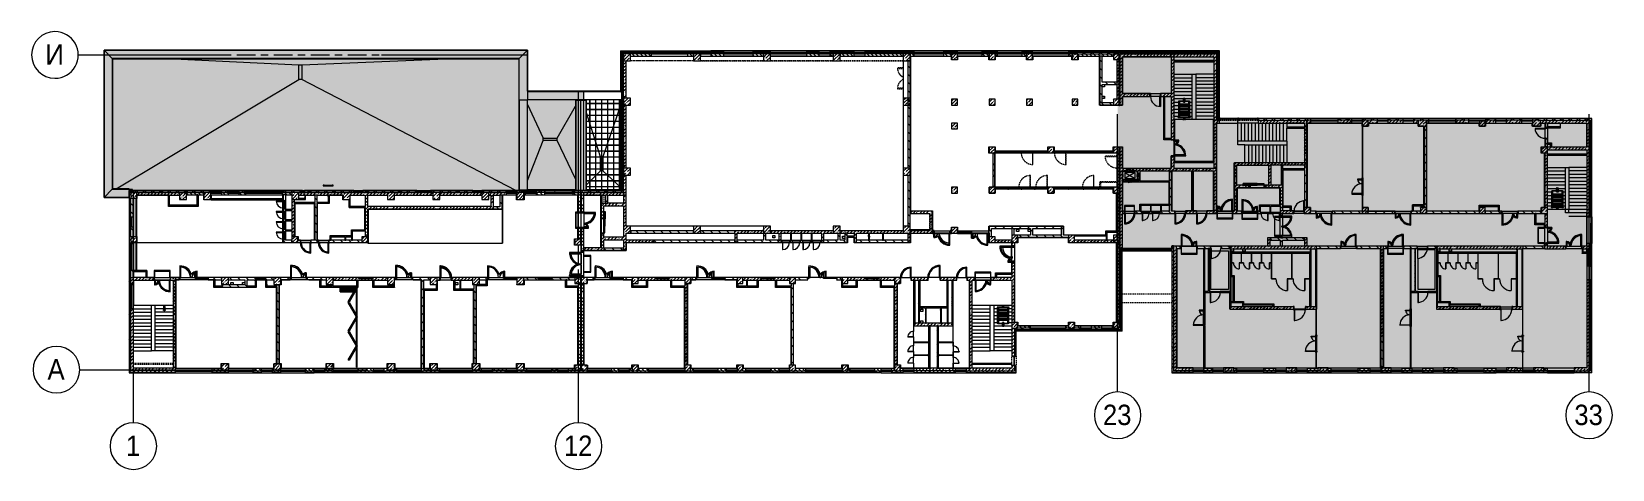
# Model space of a CAD drawing. Header units: millimetres. Extents: x 81382 to 274764, y -8553 to 29000.
# Drawn here: x 139129 to 274764, y -8553 to 29000 of the extents above; entities that cross this region are included whole.
import ezdxf

# ---------------------------------------------------------------- set-up
doc = ezdxf.new("R2010")
doc.units = ezdxf.units.MM
doc.linetypes.add('200_ШТРИХ__ш1_п0_6_', pattern=[160, 100, -60])
doc.linetypes.add('Осевая', pattern=[3175, 635, -476.25, 1587.5, -476.25])
for name, color, linetype, lineweight, true_color in [('A-DETL-1', 7, 'Continuous', 5, 0x737373), ('A-DETL-2', 9, 'Continuous', 5, 0x808080), ('A-DETL-GENF-4', 7, 'Continuous', 5, 0xaaaaaa), ('A-DETL-GENF-5', 7, 'Continuous', 5, 0xe2e2e2), ('A-DETL-GENF-6', 7, 'Continuous', 5, 0xb7b7b7), ('A-DOOR-3', 7, 'Continuous', 5, 0xb7b7b7), ('A-DOOR-4', 7, 'Continuous', 5, 0xe2e2e2), ('A-DOOR-5', 7, 'Continuous', 5, 0xaaaaaa), ('A-DOOR-7', 7, 'Continuous', 5, 0x737373), ('A-DOOR-FRAM-2', 7, 'Continuous', 5, 0xe2e2e2), ('A-DOOR-FRAM-3', 7, 'Continuous', 5, 0xb7b7b7), ('A-DOOR-FRAM-4', 7, 'Continuous', 5, 0xaaaaaa), ('A-FLOR-1', 7, 'Continuous', 5, 0xb7b7b7), ('A-FLOR-2', 7, 'Continuous', 5, 0xaaaaaa), ('A-GENM-4', 7, 'Continuous', 5, 0x737373), ('A-GENM-5', 7, 'Continuous', 5, 0xe2ddcd), ('A-GLAZ-2', 7, 'Continuous', 5, 0x737373), ('A-GLAZ-CURT-3', 7, 'Continuous', 5, 0x737373), ('A-GLAZ-CWMG-3', 7, 'Continuous', 5, 0x737373), ('A-GLAZ-CWMG-4', 7, 'Continuous', 5, 0x383e42), ('A-WALL-3', 7, 'Continuous', 5, 0x737373), ('A-WALL-4', 7, 'Continuous', 9, 0x737373), ('I-WALL-1', 7, 'Continuous', 9, 0xe7e7e7), ('I-WALL-3', 7, 'Continuous', 5, 0x737373), ('I-WALL-4', 7, 'Continuous', 5, 0x787878), ('M-EQPM-3', 7, 'Continuous', 5, 0x737373), ('S-COLS-2', 7, 'Continuous', 5, 0x737373), ('S-STRS-3', 7, 'Continuous', 5, 0x737373)]:
    doc.layers.add(name, color=color, linetype=linetype, lineweight=lineweight, true_color=true_color)
doc.layers.add('A-DETL-GENF-3', color=7, linetype='Continuous', lineweight=9, true_color=0xc0c0c0, transparency=0.4)
for name, color, linetype, lineweight in [('A-DETL-MBND-1', 7, '200_ШТРИХ__ш1_п0_6_', 9), ('A-DOOR-6', 7, 'Continuous', 5), ('A-GENM-3', 7, 'Continuous', 5), ('A-GLAZ-3', 7, 'Continuous', 5), ('A-GLAZ-CURT-2', 7, 'Continuous', 5), ('A-GLAZ-CWMG-2', 7, 'Continuous', 5), ('A-ROOF', 7, 'Continuous', 5), ('A-ROOF-PATT', 7, 'Continuous', 5), ('A-WALL', 7, 'Continuous', 9), ('A-WALL-2', 7, 'Continuous', 5), ('I-WALL-2', 7, 'Continuous', 5), ('S-COLS-1', 7, 'Continuous', 5), ('S-STRS-2', 7, 'Continuous', 5), ('Оси', 7, 'Continuous', 9), ('Оси-1', 7, 'Continuous', 20), ('Оси-2', 7, 'Осевая', 9)]:
    doc.layers.add(name, color=color, linetype=linetype, lineweight=lineweight)
doc.styles.add('Arial_1', font='arial.ttf', dxfattribs={"width": 0.9, "height": 1750})
pattern_1 = [(45, (147753.76, 0), (-285.1231, 285.1231), []), (45, (148038.9, 0), (-285.1231, 285.1231), [504.031, -100.806, 16.764, -84.042])]
pattern_2 = [(45, (-84450, -22950), (-285.1231, 285.1231), []), (45, (-84164.88, -22950), (-285.1231, 285.1231), [504.031, -100.806, 16.764, -84.042])]
pattern_3 = [(135, (147753.76, 0), (-176.7767, -176.7767), [])]
pattern_4 = [(135, (147753.76, 0), (-353.5534, -353.5534), [])]
pattern_5 = [(45, (147753.76, 0), (-353.5534, 353.5534), []), (135, (147753.76, 0), (-353.5534, -353.5534), [])]
pattern_6 = [(45, (147753.76, 0), (-176.7767, 176.7767), [])]
pattern_7 = [(135, (1826.41, 164.685), (-14.14214, -14.14214), []), (225, (1826.41, 164.685), (14.14214, -14.14214), [])]
pattern_8 = [(45, (-296.384, 164.685), (-14.1421, 14.1421), []), (135, (-296.384, 164.685), (-14.1421, -14.1421), [])]
pattern_9 = [(135, (147753.76, 0), (-377.1708, -377.1708), [533.4, -88.9, 17.78, -88.9]), (135, (147753.76, 376.94), (-377.1708, -377.1708), []), (50, (147753.76, 0), (637.6445, -55.7866), [66.675, -733.425]), (355, (147753.76, 0), (-123.3494, 668.6992), [53.34, -586.74]), (100.451, (147806.9, -4.65), (514.299, 612.908), [56.665, -623.315]), (46.184, (147753.8, 177.8), (948.7764, -147.1497), [100.012, -1100.137]), (96.636, (147832.8, 165.5), (830.909, 865.997), [84.998, -934.973]), (351.184, (147753.8, 177.8), (830.918, 865.988), [80.01, -880.11]), (21, (147842.66, 133.35), (530.6506, -357.9283), [66.675, -733.425]), (326, (147842.66, 133.35), (216.308, 644.6585), [53.34, -586.74]), (71.451, (147886.9, 103.5), (746.9596, 286.7243), [56.665, -623.315]), (37.5, (147753.76, 0), (10.81053, 295.9426), [16.764, -562.864, 16.764, -578.866, -588.962]), (37.5, (147753.76, 0), (10.81053, 295.9426), [-1175.258, 16.764, -572.198]), (7.5, (147753.76, 0), (233.8692, 350.63175), [16.764, -322.834, 16.764, -549.529, -224.472]), (7.5, (147753.76, 0), (233.8692, 350.63175), [-905.891, 16.764, -207.708]), (327.5, (147555.51, 0), (474.5678, -20.0513), [16.764, -205.486, 16.764, -676.656, -920.115]), (327.5, (147555.51, 0), (474.5678, -20.0513), [-915.67, 16.764, -903.351]), (317.5, (147466.6, 0), (518.4522, 88.9934), [16.764, -272.161, 16.764, -443.738, -653.415]), (317.5, (147466.6, 0), (518.4522, 88.9934), [-749.427, 16.764, -636.651])]
pattern_10 = [(135, (1826.41, 174.685), (-14.14214, -14.14214), []), (225, (1826.41, 174.685), (14.14214, -14.14214), [])]
pattern_11 = [(45, (-296.384, 174.685), (-14.1421, 14.1421), []), (135, (-296.384, 174.685), (-14.1421, -14.1421), [])]
pattern_12 = [(135, (1751.41, 174.685), (-14.14214, -14.14214), []), (225, (1751.41, 174.685), (14.14214, -14.14214), [])]
pattern_13 = [(45, (-371.384, 174.685), (-14.1421, 14.1421), []), (135, (-371.384, 174.685), (-14.1421, -14.1421), [])]
pattern_14 = [(45, (147753.76, 0), (-427.6843, 427.6843), []), (45, (148038.9, 0), (-427.6843, 427.6843), [])]
pattern_15 = [(135, (1776.41, 174.685), (-14.14214, -14.14214), []), (225, (1776.41, 174.685), (14.14214, -14.14214), [])]
pattern_16 = [(45, (-346.384, 174.685), (-14.1421, 14.1421), []), (135, (-346.384, 174.685), (-14.1421, -14.1421), [])]
pattern_17 = [(135, (1576.41, 164.685), (-14.14214, -14.14214), []), (225, (1576.41, 164.685), (14.14214, -14.14214), [])]
pattern_18 = [(45, (-546.384, 164.685), (-14.1421, 14.1421), []), (135, (-546.384, 164.685), (-14.1421, -14.1421), [])]
pattern_19 = [(135, (1951.41, 164.685), (-14.14214, -14.14214), []), (225, (1951.41, 164.685), (14.14214, -14.14214), [])]
pattern_20 = [(45, (-171.384, 164.685), (-14.1421, 14.1421), []), (135, (-171.384, 164.685), (-14.1421, -14.1421), [])]
pattern_21 = [(45, (-84450, -18850), (-285.1231, 285.1231), []), (45, (-84164.88, -18850), (-285.1231, 285.1231), [504.031, -100.806, 16.764, -84.042])]
pattern_22 = [(45, (147753.76, 0), (-530.33, 530.33), []), (135, (147753.76, 0), (-530.33, -530.33), [])]

msp = doc.modelspace()

# ---------------------------------------------------------------- texts
at = {"layer": 'Оси', "char_height": 1750, "attachment_point": 1, "style": 'Arial_1'}
for s, insert, width in [('\\fArial|b0|i0|c204|p34|;\\W.9;И', (140307.1, 27905.2), 1948.101), ('\\fArial|b0|i0|c204|p34|;\\W.9;А', (140494.4, 905.2), 1803.797), ('23', (231050.7, -3003), 3030.379), ('33', (271500.7, -3003), 3030.379), ('\\fArial|b0|i0|c204|p34|;\\W.9;1', (147226.2, -5649.6), 1515.189), ('12', (184800.7, -5649.6), 3030.379)]:
    msp.add_mtext(s, dxfattribs=dict(at, insert=insert, width=width))

# ---------------------------------------------------------------- blocks, each defined once
blk = doc.blocks.new('BSC_Колонна _Прямоугольная - 600х600-23286269-3_9_3_птичка')
at = {"layer": 'S-COLS-1'}
h = blk.add_hatch(dxfattribs=at)
h.set_pattern_fill('FP_67', color=256, style=0, pattern_type=2)
h.set_pattern_definition([(45, (-29509.74, -7600), (-285.123, 285.123), []), (45, (-29224.6, -7600), (-285.123, 285.123), [504.031, -100.806, 16.764, -84.042])])
h.paths.add_polyline_path([(-300, -300), (300, -300), (300, 300), (-300, 300), (-300, 150)])
for p, q in [((300, 300), (-300, 300)), ((-300, 300), (-300, -300)), ((300, -300), (300, 300)), ((-300, -300), (300, -300))]:
    blk.add_line(p, q, dxfattribs=at)
blk = doc.blocks.new('BSC_Колонна _Прямоугольная - 500х500-23286270-3_9_3_птичка')
at = {"layer": 'S-COLS-1'}
h = blk.add_hatch(dxfattribs=at)
h.set_pattern_fill('FP_68', color=256, style=0, pattern_type=2)
h.set_pattern_definition([(45, (-38790, -7650), (-285.123, 285.123), []), (45, (-38504.88, -7650), (-285.123, 285.123), [504.031, -100.806, 16.764, -84.042])])
h.paths.add_polyline_path([(-250, -250), (250, -250), (250, 250), (-250, 250), (-250, 100)])
for p, q in [((250, 250), (-250, 250)), ((-250, 250), (-250, -250)), ((250, -250), (250, 250)), ((-250, -250), (250, -250))]:
    blk.add_line(p, q, dxfattribs=at)
blk = doc.blocks.new('BSC_Колонна _Прямоугольная - 500х500-V190-3_9_3_птичка')
at = {"layer": 'S-COLS-1'}
h = blk.add_hatch(dxfattribs=at)
h.set_pattern_fill('FP_69', color=256, style=0, pattern_type=2)
h.set_pattern_definition([(45, (-43160, -7650), (-285.123, 285.123), []), (45, (-42874.88, -7650), (-285.123, 285.123), [504.031, -100.806, 16.764, -84.042])])
h.paths.add_polyline_path([(-250, -250), (250, -250), (250, 250), (-250, 250)])
for p, q in [((250, 250), (-250, 250)), ((-250, 250), (-250, -250)), ((250, -250), (250, 250)), ((-250, -250), (250, -250))]:
    blk.add_line(p, q, dxfattribs=at)
blk = doc.blocks.new('BSC_Колонна _Прямоугольная - 500х500-V191-3_9_3_птичка')
at = {"layer": 'S-COLS-1'}
h = blk.add_hatch(dxfattribs=at)
h.set_pattern_fill('FP_70', color=256, style=0, pattern_type=2)
h.set_pattern_definition([(45, (-47660, -7650), (-285.123, 285.123), []), (45, (-47374.88, -7650), (-285.123, 285.123), [504.031, -100.806, 16.764, -84.042])])
h.paths.add_polyline_path([(-113, -250), (250, -250), (250, 250), (-250, 250), (-250, -250)])
for p, q in [((250, 250), (-250, 250)), ((-250, 250), (-250, -250)), ((250, -250), (250, 250)), ((-250, -250), (250, -250))]:
    blk.add_line(p, q, dxfattribs=at)
blk = doc.blocks.new('BSC_Колонна _Прямоугольная - 500х500-V192-3_9_3_птичка')
at = {"layer": 'S-COLS-1'}
h = blk.add_hatch(dxfattribs=at)
h.set_pattern_fill('FP_71', color=256, style=0, pattern_type=2)
h.set_pattern_definition([(45, (-52160, -7650), (-285.123, 285.123), []), (45, (-51874.88, -7650), (-285.123, 285.123), [504.031, -100.806, 16.764, -84.042])])
h.paths.add_polyline_path([(-250, -250), (250, -250), (250, 250), (-250, 250)])
for p, q in [((250, 250), (-250, 250)), ((-250, 250), (-250, -250)), ((250, -250), (250, 250)), ((-250, -250), (250, -250))]:
    blk.add_line(p, q, dxfattribs=at)
blk = doc.blocks.new('BSC_Колонна _Прямоугольная - 500х500-V193-3_9_3_птичка')
at = {"layer": 'S-COLS-1'}
h = blk.add_hatch(dxfattribs=at)
h.set_pattern_fill('FP_72', color=256, style=0, pattern_type=2)
h.set_pattern_definition([(45, (-61160, -7650), (-285.1231, 285.1231), []), (45, (-60874.88, -7650), (-285.123, 285.123), [504.031, -100.806, 16.764, -84.042])])
h.paths.add_polyline_path([(-250, -250), (250, -250), (250, 250), (-250, 250)])
for p, q in [((250, 250), (-250, 250)), ((-250, 250), (-250, -250)), ((250, -250), (250, 250)), ((-250, -250), (250, -250))]:
    blk.add_line(p, q, dxfattribs=at)
blk = doc.blocks.new('BSC_Колонна _Прямоугольная - 600х600-V194-3_9_3_птичка')
at = {"layer": 'S-COLS-1'}
h = blk.add_hatch(dxfattribs=at)
h.set_pattern_fill('FP_73', color=256, style=0, pattern_type=2)
h.set_pattern_definition([(45, (-25860, -200), (-285.123, 285.123), []), (45, (-25574.88, -200), (-285.123, 285.123), [504.031, -100.806, 16.764, -84.042])])
h.paths.add_polyline_path([(-300, -300), (300, -300), (300, 300), (-300, 300)])
for p, q in [((300, 300), (-300, 300)), ((-300, 300), (-300, -300)), ((300, -300), (300, 300)), ((-300, -300), (300, -300))]:
    blk.add_line(p, q, dxfattribs=at)
blk = doc.blocks.new('BSC_Колонна _Прямоугольная - 600х600-V195-3_9_3_птичка')
at = {"layer": 'S-COLS-1'}
h = blk.add_hatch(dxfattribs=at)
h.set_pattern_fill('FP_74', color=256, style=0, pattern_type=2)
h.set_pattern_definition([(45, (-29509.74, -200), (-285.123, 285.123), []), (45, (-29224.6, -200), (-285.123, 285.123), [504.031, -100.806, 16.764, -84.042])])
h.paths.add_polyline_path([(-300, -300), (300, -300), (300, 300), (-300, 300), (-300, 30)])
for p, q in [((300, 300), (-300, 300)), ((-300, 300), (-300, -300)), ((300, -300), (300, 300)), ((-300, -300), (300, -300))]:
    blk.add_line(p, q, dxfattribs=at)
blk = doc.blocks.new('BSC_Колонна _Прямоугольная - 500х500-V196-3_9_3_птичка')
at = {"layer": 'S-COLS-1'}
h = blk.add_hatch(dxfattribs=at)
h.set_pattern_fill('FP_75', color=256, style=0, pattern_type=2)
h.set_pattern_definition([(45, (-38790, -150), (-285.123, 285.123), []), (45, (-38504.88, -150), (-285.123, 285.123), [504.031, -100.806, 16.764, -84.042])])
h.paths.add_polyline_path([(-250, -250), (250, -250), (250, 250), (-250, 250), (-250, 80)])
for p, q in [((250, 250), (-250, 250)), ((-250, 250), (-250, -250)), ((250, -250), (250, 250)), ((-250, -250), (250, -250))]:
    blk.add_line(p, q, dxfattribs=at)
blk = doc.blocks.new('BSC_Колонна _Прямоугольная - 500х500-V197-3_9_3_птичка')
at = {"layer": 'S-COLS-1'}
h = blk.add_hatch(dxfattribs=at)
h.set_pattern_fill('FP_76', color=256, style=0, pattern_type=2)
h.set_pattern_definition([(45, (-43160, -150), (-285.123, 285.123), []), (45, (-42874.88, -150), (-285.123, 285.123), [504.031, -100.806, 16.764, -84.042])])
h.paths.add_polyline_path([(-250, -250), (250, -250), (250, 250), (-250, 250)])
for p, q in [((250, 250), (-250, 250)), ((-250, 250), (-250, -250)), ((250, -250), (250, 250)), ((-250, -250), (250, -250))]:
    blk.add_line(p, q, dxfattribs=at)
blk = doc.blocks.new('BSC_Колонна _Прямоугольная - 500х500-V198-3_9_3_птичка')
at = {"layer": 'S-COLS-1'}
h = blk.add_hatch(dxfattribs=at)
h.set_pattern_fill('FP_77', color=256, style=0, pattern_type=2)
h.set_pattern_definition([(45, (-47660, -150), (-285.123, 285.123), []), (45, (-47374.88, -150), (-285.123, 285.123), [504.031, -100.806, 16.764, -84.042])])
h.paths.add_polyline_path([(-250, -250), (250, -250), (250, 250), (-250, 250)])
for p, q in [((250, 250), (-250, 250)), ((-250, 250), (-250, -250)), ((250, -250), (250, 250)), ((-250, -250), (250, -250))]:
    blk.add_line(p, q, dxfattribs=at)
blk = doc.blocks.new('BSC_Колонна _Прямоугольная - 500х500-V199-3_9_3_птичка')
at = {"layer": 'S-COLS-1'}
h = blk.add_hatch(dxfattribs=at)
h.set_pattern_fill('FP_78', color=256, style=0, pattern_type=2)
h.set_pattern_definition([(45, (-52160, -150), (-285.123, 285.123), []), (45, (-51874.88, -150), (-285.123, 285.123), [504.031, -100.806, 16.764, -84.042])])
h.paths.add_polyline_path([(-250, -250), (250, -250), (250, 250), (-250, 250)])
for p, q in [((250, 250), (-250, 250)), ((-250, 250), (-250, -250)), ((250, -250), (250, 250)), ((-250, -250), (250, -250))]:
    blk.add_line(p, q, dxfattribs=at)
blk = doc.blocks.new('BSC_Колонна _Прямоугольная - 500х500-V200-3_9_3_птичка')
at = {"layer": 'S-COLS-1'}
h = blk.add_hatch(dxfattribs=at)
h.set_pattern_fill('FP_79', color=256, style=0, pattern_type=2)
h.set_pattern_definition([(45, (-61160, -150), (-285.123, 285.123), []), (45, (-60874.88, -150), (-285.123, 285.123), [504.031, -100.806, 16.764, -84.042])])
h.paths.add_polyline_path([(-250, -250), (250, -250), (250, 250), (-250, 250)])
for p, q in [((250, 250), (-250, 250)), ((-250, 250), (-250, -250)), ((250, -250), (250, 250)), ((-250, -250), (250, -250))]:
    blk.add_line(p, q, dxfattribs=at)
blk = doc.blocks.new('BSC_Колонна _Прямоугольная - 500х500-V201-3_9_3_птичка')
at = {"layer": 'S-COLS-1'}
h = blk.add_hatch(dxfattribs=at)
h.set_pattern_fill('FP_80', color=256, style=0, pattern_type=2)
h.set_pattern_definition([(45, (-65660, -150), (-285.1231, 285.1231), []), (45, (-65374.88, -150), (-285.1231, 285.1231), [504.031, -100.806, 16.764, -84.042])])
h.paths.add_polyline_path([(-250, -250), (250, -250), (250, 250), (-250, 250)])
for p, q in [((250, 250), (-250, 250)), ((-250, 250), (-250, -250)), ((250, -250), (250, 250)), ((-250, -250), (250, -250))]:
    blk.add_line(p, q, dxfattribs=at)
blk = doc.blocks.new('BSC_Колонна _Прямоугольная - 500х500-V202-3_9_3_птичка')
at = {"layer": 'S-COLS-1'}
h = blk.add_hatch(dxfattribs=at)
h.set_pattern_fill('FP_81', color=256, style=0, pattern_type=2)
h.set_pattern_definition([(45, (-75730, -3800), (-285.1231, 285.1231), []), (45, (-75444.88, -3800), (-285.1231, 285.1231), [504.031, -100.806, 16.764, -84.042])])
h.paths.add_polyline_path([(-250, -250), (250, -250), (250, 250), (-250, 250), (-250, -99)])
for p, q in [((250, 250), (-250, 250)), ((-250, 250), (-250, -250)), ((250, -250), (250, 250)), ((-250, -250), (250, -250))]:
    blk.add_line(p, q, dxfattribs=at)
blk = doc.blocks.new('BSC_Колонна _Прямоугольная - 500х500-V203-3_9_3_птичка')
at = {"layer": 'S-COLS-1'}
h = blk.add_hatch(dxfattribs=at)
h.set_pattern_fill('FP_82', color=256, style=0, pattern_type=2)
h.set_pattern_definition([(45, (-80600, -3800), (-285.1231, 285.1231), []), (45, (-80314.88, -3800), (-285.1231, 285.1231), [504.031, -100.806, 16.764, -84.042])])
h.paths.add_polyline_path([(-250, -250), (250, -250), (250, 250), (-250, 250)])
for p, q in [((250, 250), (-250, 250)), ((-250, 250), (-250, -250)), ((250, -250), (250, 250)), ((-250, -250), (250, -250))]:
    blk.add_line(p, q, dxfattribs=at)
blk = doc.blocks.new('BSC_Колонна _Прямоугольная - 500х500-V204-3_9_3_птичка')
at = {"layer": 'S-COLS-1'}
h = blk.add_hatch(dxfattribs=at)
h.set_pattern_fill('FP_83', color=256, style=0, pattern_type=2)
h.set_pattern_definition([(45, (-65660, -7650), (-285.1231, 285.1231), []), (45, (-65374.88, -7650), (-285.1231, 285.1231), [504.031, -100.806, 16.764, -84.042])])
h.paths.add_polyline_path([(-250, -250), (250, -250), (250, 22), (220, 22), (220, 30), (250, 30), (250, 250), (-250, 250), (-250, 30)])
for p, q in [((220, 250), (-250, 250)), ((-250, 250), (-250, -250)), ((250, -250), (250, 22)), ((-250, -250), (250, -250))]:
    blk.add_line(p, q, dxfattribs=at)
blk = doc.blocks.new('BSC_Колонна _Прямоугольная - 600х600-23205240-3_9_3_птичка')
at = {"layer": 'S-COLS-1'}
h = blk.add_hatch(dxfattribs=at)
h.set_pattern_fill('FP_84', color=256, style=0, pattern_type=2)
h.set_pattern_definition([(45, (-66460, -12000), (-285.1231, 285.1231), []), (45, (-66174.88, -12000), (-285.1231, 285.1231), [504.031, -100.806, 16.764, -84.042])])
h.paths.add_polyline_path([(-300, -300), (300, -300), (300, 300), (-300, 300)])
for p, q in [((300, 300), (-300, 300)), ((-300, 300), (-300, -300)), ((300, -300), (300, 300)), ((-300, -300), (300, -300))]:
    blk.add_line(p, q, dxfattribs=at)
blk = doc.blocks.new('BSC_Колонна _Прямоугольная - 600х600-V205-3_9_3_птичка')
at = {"layer": 'S-COLS-1'}
h = blk.add_hatch(dxfattribs=at)
h.set_pattern_fill('FP_85', color=256, style=0, pattern_type=2)
h.set_pattern_definition([(45, (-14010, -14900), (-285.123, 285.123), []), (45, (-13724.88, -14900), (-285.123, 285.123), [504.031, -100.806, 16.764, -84.042])])
h.paths.add_polyline_path([(-22, -300), (300, -300), (300, 300), (-300, 300), (-300, -300)])
for p, q in [((300, 300), (-300, 300)), ((-300, 300), (-300, -300)), ((300, -300), (300, 300)), ((-300, -300), (300, -300))]:
    blk.add_line(p, q, dxfattribs=at)
blk = doc.blocks.new('BSC_Колонна _Прямоугольная - 600х600-V206-3_9_3_птичка')
at = {"layer": 'S-COLS-1'}
h = blk.add_hatch(dxfattribs=at)
h.set_pattern_fill('FP_86', color=256, style=0, pattern_type=2)
h.set_pattern_definition([(45, (-25860, -7600), (-285.123, 285.123), []), (45, (-25574.88, -7600), (-285.123, 285.123), [504.031, -100.806, 16.764, -84.042])])
h.paths.add_polyline_path([(-300, -300), (300, -300), (300, 300), (-300, 300), (-300, 150)])
for p, q in [((300, 300), (-300, 300)), ((-300, 300), (-300, -300)), ((300, -300), (300, 300)), ((-300, -300), (300, -300))]:
    blk.add_line(p, q, dxfattribs=at)
blk = doc.blocks.new('BSC_Колонна _Прямоугольная - 600х600-V207-3_9_3_птичка')
at = {"layer": 'S-COLS-1'}
h = blk.add_hatch(dxfattribs=at)
h.set_pattern_fill('FP_87', color=256, style=0, pattern_type=2)
h.set_pattern_definition([(45, (-26110, -14900), (-285.123, 285.123), []), (45, (-25824.88, -14900), (-285.123, 285.123), [504.031, -100.806, 16.764, -84.042])])
h.paths.add_polyline_path([(-300, -300), (300, -300), (300, 300), (-300, 300), (-300, -208)])
for p, q in [((300, 300), (-300, 300)), ((-300, 300), (-300, -300)), ((300, -300), (300, 300)), ((-300, -300), (300, -300))]:
    blk.add_line(p, q, dxfattribs=at)
blk = doc.blocks.new('BSC_Колонна _Прямоугольная - 600х600-V208-3_9_3_птичка')
at = {"layer": 'S-COLS-1'}
h = blk.add_hatch(dxfattribs=at)
h.set_pattern_fill('FP_88', color=256, style=0, pattern_type=2)
h.set_pattern_definition([(45, (-66460, -17000), (-285.1231, 285.1231), []), (45, (-66174.88, -17000), (-285.1231, 285.1231), [504.031, -100.806, 16.764, -84.042])])
h.paths.add_polyline_path([(-300, -300), (300, -300), (300, 300), (-300, 300)])
for p, q in [((300, 300), (-300, 300)), ((-300, 300), (-300, -300)), ((300, -300), (300, 300)), ((-300, -300), (300, -300))]:
    blk.add_line(p, q, dxfattribs=at)
blk = doc.blocks.new('BSC_Колонна _Прямоугольная - 500х500-23287078-3_9_3_птичка')
at = {"layer": 'S-COLS-1'}
h = blk.add_hatch(dxfattribs=at)
h.set_pattern_fill('FP_90', color=256, style=0, pattern_type=2)
h.set_pattern_definition(pattern_2)
h.paths.add_polyline_path([(-250, -250), (120, -250), (120, 250), (-250, 250), (-250, -160)])
h = blk.add_hatch(dxfattribs=at)
h.set_pattern_fill('FP_90', color=256, style=0, pattern_type=2)
h.set_pattern_definition(pattern_2)
h.paths.add_polyline_path([(250, -250), (250, 250), (120, 250), (120, -250)])
for p, q in [((120, 250), (-250, 250)), ((-250, 250), (-250, -250)), ((-250, -250), (120, -250))]:
    blk.add_line(p, q, dxfattribs=at)
at = {"layer": 'S-COLS-2'}
for p, q in [((250, 250), (120, 250)), ((250, -250), (250, 250)), ((120, -250), (250, -250))]:
    blk.add_line(p, q, dxfattribs=at)
blk = doc.blocks.new('110_Дверь_СКБ_2Ст - Д-1_л_Лестничная клетка EIS60 2-32142534-3_9_3_птичка')
at = {"layer": 'A-DOOR-4'}
h = blk.add_hatch(color=256, dxfattribs=at)
h.paths.add_polyline_path([(652, 30), (712, 30), (712, 110), (662, 110), (662, 60), (652, 60)])
h.paths.add_polyline_path([(-688, 30), (-628, 30), (-628, 60), (-638, 60), (-638, 110), (-688, 110)])
for points in [[(-588, 110), (-588, 510), (-638, 510), (-638, 110)], [(612, 110), (662, 110), (662, 1010), (612, 1010), (612, 603)], [(712, -110), (712, 30), (698, 25), (698, -110)]]:
    blk.add_hatch(color=256, dxfattribs=at).paths.add_polyline_path(points)
at = {"layer": 'A-DOOR-FRAM-2'}
for points in [[(-672, 110), (-672, 118), (-742, 118), (-742, 110)], [(-672, -110), (-672, 30), (-688, 25), (-688, -110)], [(768, 110), (768, 118), (698, 118), (698, 110)], [(-672, -118), (-672, -110), (-742, -110), (-742, -118)], [(768, -118), (768, -110), (698, -110), (698, -118)]]:
    blk.add_hatch(color=256, dxfattribs=at).paths.add_polyline_path(points)
at = {"layer": 'A-DOOR-3'}
for p, q in [((-638, 510), (-638, 110)), ((-588, 510), (-638, 510)), ((-638, 110), (-588, 110)), ((-588, 110), (-588, 510)), ((662, 1010), (612, 1010)), ((612, 1010), (612, 110)), ((612, 110), (662, 110)), ((662, 110), (662, 1010))]:
    blk.add_line(p, q, dxfattribs=at)
for centre, radius, start, end in [((-638, 110), 400, 360, 90), ((662, 110), 900, 90, 180)]:
    blk.add_arc(centre, radius, start, end, dxfattribs=at)
at = {"layer": 'A-DOOR-FRAM-3'}
for p, q in [((-672, 118), (-742, 118)), ((-742, 118), (-742, 110)), ((-742, 110), (-672, 110)), ((-638, 110), (-688, 110)), ((-688, 110), (-688, 30)), ((-688, 30), (-628, 30)), ((-672, 30), (-688, 30)), ((-688, 30), (-688, -110)), ((-672, 110), (-672, 118)), ((-672, -110), (-672, 30)), ((-638, 60), (-638, 110)), ((-628, 60), (-638, 60)), ((-628, 30), (-628, 60)), ((662, 60), (652, 60)), ((652, 60), (652, 30)), ((652, 30), (712, 30)), ((662, 110), (662, 60)), ((712, 110), (662, 110)), ((768, 118), (698, 118)), ((698, 118), (698, 110)), ((698, 110), (768, 110)), ((712, 30), (698, 30)), ((698, 30), (698, -110)), ((712, 30), (712, 110)), ((712, -110), (712, 30)), ((768, 110), (768, 118)), ((-672, -110), (-742, -110)), ((-742, -110), (-742, -118)), ((-742, -118), (-672, -118)), ((-688, -110), (-672, -110)), ((-672, -118), (-672, -110)), ((698, -110), (712, -110)), ((768, -110), (698, -110)), ((698, -110), (698, -118)), ((698, -118), (768, -118)), ((768, -118), (768, -110))]:
    blk.add_line(p, q, dxfattribs=at)
blk = doc.blocks.new('110_Дверь_СКБ_1Ст_Внутренняя1 - Д-8 950x2100h_охрана-V209-3_9_3_птичка')
at = {"layer": 'A-DOOR-4'}
h = blk.add_hatch(color=256, dxfattribs=at)
h.paths.add_polyline_path([(437.5, 100), (437.5, 60), (427.5, 60), (427.5, 20), (462.5, 20), (462.5, 100)])
h.paths.add_polyline_path([(-412.5, 100), (-437.5, 100), (-437.5, 20), (-402.5, 20), (-402.5, 60), (-412.5, 60)])
at = {"layer": 'A-DOOR-5'}
h = blk.add_hatch(dxfattribs=at)
h.set_pattern_fill('FP_6', color=256, style=0, pattern_type=2)
h.set_pattern_definition(pattern_7)
h.paths.add_polyline_path([(487.5, 100), (462.5, 100), (462.5, -100), (487.5, -100), (487.5, -34.8)])
at = {"layer": 'A-DOOR-FRAM-2'}
for points in [[(-492.5, 108), (-492.5, 100), (-422.5, 100), (-422.5, 108)], [(-422.5, 20), (-437.5, 20), (-437.5, -100), (-422.5, -100), (-422.5, -34.8)], [(397.5, 950), (397.5, 100), (437.5, 100), (437.5, 950)], [(517.5, 108), (447.5, 108), (447.5, 100), (517.5, 100)], [(462.5, 20), (447.5, 20), (447.5, -100), (462.5, -100), (462.5, -34.8)], [(-492.5, -100), (-492.5, -108), (-422.5, -108), (-422.5, -100)], [(447.5, -100), (447.5, -108), (517.5, -108), (517.5, -100)]]:
    blk.add_hatch(color=256, dxfattribs=at).paths.add_polyline_path(points)
at = {"layer": 'A-DOOR-FRAM-4'}
h = blk.add_hatch(dxfattribs=at)
h.set_pattern_fill('FP_7', color=256, style=0, pattern_type=2)
h.set_pattern_definition(pattern_8)
h.paths.add_polyline_path([(-437.5, 100), (-462.5, 100), (-462.5, -100), (-437.5, -100), (-437.5, -34.8)])
at = {"layer": 'A-DOOR-3'}
for p, q in [((437.5, 950), (397.5, 950)), ((397.5, 950), (397.5, 100)), ((397.5, 100), (437.5, 100)), ((437.5, 100), (437.5, 950))]:
    blk.add_line(p, q, dxfattribs=at)
blk.add_arc((437.5, 100), 850, 90, 180, dxfattribs=at)
at = {"layer": 'A-DOOR-FRAM-3'}
for p, q in [((-422.5, 108), (-492.5, 108)), ((-492.5, 108), (-492.5, 100)), ((-492.5, 100), (-422.5, 100)), ((-437.5, 100), (-462.5, 100)), ((-462.5, 100), (-462.5, -100)), ((-412.5, 100), (-437.5, 100)), ((-437.5, 100), (-437.5, 20)), ((-437.5, -100), (-437.5, 100)), ((-422.5, 100), (-437.5, 100)), ((-437.5, 100), (-437.5, 99)), ((-437.5, 99), (-422.5, 99)), ((-437.5, 20), (-402.5, 20)), ((-422.5, 20), (-437.5, 20)), ((-437.5, 20), (-437.5, -100)), ((-422.5, 100), (-422.5, 108)), ((-422.5, 99), (-422.5, 100)), ((-422.5, -100), (-422.5, 20)), ((-412.5, 60), (-412.5, 100)), ((-402.5, 60), (-412.5, 60)), ((-402.5, 20), (-402.5, 60)), ((437.5, 60), (427.5, 60)), ((427.5, 60), (427.5, 20)), ((427.5, 20), (462.5, 20)), ((437.5, 100), (437.5, 60)), ((462.5, 100), (437.5, 100)), ((517.5, 108), (447.5, 108)), ((447.5, 108), (447.5, 100)), ((462.5, 100), (447.5, 100)), ((447.5, 100), (447.5, 99)), ((447.5, 100), (517.5, 100)), ((447.5, 99), (462.5, 99)), ((462.5, 20), (447.5, 20)), ((447.5, 20), (447.5, -100)), ((462.5, 20), (462.5, 100)), ((487.5, 100), (462.5, 100)), ((462.5, 100), (462.5, -100)), ((462.5, 99), (462.5, 100)), ((462.5, -100), (462.5, 20)), ((487.5, -100), (487.5, 100)), ((517.5, 100), (517.5, 108)), ((-422.5, -100), (-492.5, -100)), ((-492.5, -100), (-492.5, -108)), ((-492.5, -108), (-422.5, -108)), ((-462.5, -100), (-437.5, -100)), ((-437.5, -100), (-422.5, -100)), ((-422.5, -108), (-422.5, -100)), ((447.5, -100), (462.5, -100)), ((517.5, -100), (447.5, -100)), ((447.5, -100), (447.5, -108)), ((447.5, -108), (517.5, -108)), ((462.5, -100), (487.5, -100)), ((517.5, -108), (517.5, -100))]:
    blk.add_line(p, q, dxfattribs=at)
blk = doc.blocks.new('парапет1 - парапет-18629556-3_9_3_птичка')
at = {"layer": 'A-GENM-3'}
for p, q in [((-2411, 27400), (33928, 27400)), ((-2411, 14773), (-2411, 27400)), ((-268, 14773), (-2411, 14773))]:
    blk.add_line(p, q, dxfattribs=at)
at = {"layer": 'A-GENM-4'}
for p, q in [((-2409, 27398), (-1702, 26691)), ((33926, 27398), (33219, 26691)), ((33928, 27398), (33928, 23147)), ((33219, 26691), (-1702, 26691)), ((-1702, 26691), (-1666, 26655)), ((-1702, 26691), (-1702, 15482)), ((-1665, 26654), (33182, 26654)), ((-1665, 15519), (-1665, 26654)), ((33182, 26654), (33182, 23147)), ((33219, 26691), (33183, 26655)), ((33219, 23147), (33219, 26691)), ((33928, 23147), (33920, 23147)), ((-2409, 14775), (-1702, 15482)), ((-1702, 15482), (-1666, 15518)), ((-1702, 15482), (-268, 15482)), ((-268, 15519), (-1665, 15519)), ((-268, 15519), (-268, 15518)), ((-268, 15518), (-268, 15482)), ((-268, 15482), (-268, 14775))]:
    blk.add_line(p, q, dxfattribs=at)
for points in [[(-1666, 26655), (-1665, 26654), (-1665, 26654), (-1665, 26654), (-1665, 26654)], [(33183, 26655), (33182, 26654), (33182, 26654), (33182, 26654), (33182, 26654)], [(-1666, 15518), (-1665, 15519), (-1665, 15519), (-1665, 15519), (-1665, 15519)]]:
    blk.add_open_spline(points, degree=3, dxfattribs=at)
blk = doc.blocks.new('120_Окно_СКБ_1Ст - 120_Окно_СКБ_1Ст 1200х2500_h_ с форточкой 3-24161067-3_9_3_птичка')
at = {"layer": 'A-GLAZ-2'}
for p, q in [((-600, -127), (-600, -57)), ((-600, -57), (-530, -57)), ((600, -57), (-600, -57)), ((-530, -127), (-600, -127)), ((-600, -127), (-550, -127)), ((-530, -127), (-550, -127)), ((-550, -127), (-550, -137)), ((-550, -137), (550, -137)), ((550, -137), (-550, -137)), ((-530, -57), (-530, -127)), ((530, -87), (-530, -87)), ((-530, -87), (-530, -127)), ((-480, -137), (-480, -87)), ((-480, -107), (480, -107)), ((480, -117), (-480, -117)), ((480, -137), (480, -87)), ((530, -127), (530, -57)), ((530, -57), (600, -57)), ((530, -127), (530, -87)), ((600, -127), (530, -127)), ((550, -127), (530, -127)), ((550, -127), (600, -127)), ((550, -137), (550, -127)), ((600, -57), (600, -127))]:
    blk.add_line(p, q, dxfattribs=at)
blk = doc.blocks.new('120_Окно_СКБ_1Ст - 120_Окно_СКБ_1Ст 900х2500_h_ с форточкой-22877787-3_9_3_птичка')
at = {"layer": 'A-GLAZ-2'}
for p, q in [((-450, -127), (-450, -57)), ((-450, -57), (-380, -57)), ((450, -57), (-450, -57)), ((-380, -127), (-450, -127)), ((-450, -127), (-400, -127)), ((-380, -127), (-400, -127)), ((-400, -127), (-400, -137)), ((-400, -137), (400, -137)), ((400, -137), (-400, -137)), ((-380, -57), (-380, -127)), ((380, -87), (-380, -87)), ((-380, -87), (-380, -127)), ((-330, -137), (-330, -87)), ((-330, -107), (330, -107)), ((330, -117), (-330, -117)), ((330, -137), (330, -87)), ((380, -127), (380, -57)), ((380, -57), (450, -57)), ((380, -127), (380, -87)), ((450, -127), (380, -127)), ((400, -127), (380, -127)), ((400, -137), (400, -127)), ((450, -57), (450, -127))]:
    blk.add_line(p, q, dxfattribs=at)
blk = doc.blocks.new('120_Окно_СКБ_1Ст - 120_Окно_СКБ_1Ст 900х2500_h_ с форточкой-22876038-3_9_3_птичка')
at = {"layer": 'A-GLAZ-2'}
for p, q in [((-450, -127), (-450, -57)), ((-450, -57), (-380, -57)), ((450, -57), (-450, -57)), ((-380, -127), (-450, -127)), ((-450, -127), (-400, -127)), ((-380, -127), (-400, -127)), ((-400, -127), (-400, -137)), ((-400, -137), (400, -137)), ((400, -137), (-400, -137)), ((-380, -57), (-380, -127)), ((380, -87), (-380, -87)), ((-380, -87), (-380, -127)), ((-330, -137), (-330, -87)), ((-330, -107), (330, -107)), ((330, -117), (-330, -117)), ((330, -137), (330, -87)), ((380, -127), (380, -57)), ((380, -57), (450, -57)), ((380, -127), (380, -87)), ((450, -127), (380, -127)), ((400, -127), (380, -127)), ((400, -127), (450, -127)), ((400, -137), (400, -127)), ((450, -57), (450, -127))]:
    blk.add_line(p, q, dxfattribs=at)
blk = doc.blocks.new('120_Окно_СКБ_2Ст - 120_Окно_СКБ_2Ст 3100х2500 _мал_ створка слева-2_-22446420-3_9_3_птичка')
at = {"layer": 'A-GLAZ-3'}
for p, q in [((-1550, -127), (-1550, -57)), ((-1550, -57), (-1480, -57)), ((1550, -57), (-1550, -57)), ((-1480, -127), (-1550, -127)), ((-1550, -127), (-1500, -127)), ((-1480, -127), (-1500, -127)), ((-1500, -127), (-1500, -137)), ((-1500, -137), (-700, -137)), ((-700, -137), (-1500, -137)), ((-1480, -57), (-1480, -127)), ((-720, -87), (-1480, -87)), ((-1480, -87), (-1480, -127)), ((-1430, -137), (-1430, -87)), ((-1430, -107), (-770, -107)), ((-770, -117), (-1430, -117)), ((-770, -137), (-770, -87)), ((-720, -127), (-720, -57)), ((-720, -57), (-650, -57)), ((-720, -127), (-720, -87)), ((-650, -127), (-720, -127)), ((-700, -127), (-720, -127)), ((-700, -127), (-670, -127)), ((-700, -137), (-700, -127)), ((-650, -127), (-670, -127)), ((-670, -127), (-670, -137)), ((-670, -137), (1500, -137)), ((1500, -137), (-670, -137)), ((-650, -57), (-650, -127)), ((1480, -87), (-650, -87)), ((-650, -87), (-650, -127)), ((-600, -137), (-600, -87)), ((-600, -107), (1430, -107)), ((1430, -117), (-600, -117)), ((1430, -137), (1430, -87)), ((1480, -127), (1480, -57)), ((1480, -57), (1550, -57)), ((1480, -127), (1480, -87)), ((1550, -127), (1480, -127)), ((1500, -127), (1480, -127)), ((1500, -127), (1550, -127)), ((1500, -137), (1500, -127)), ((1550, -57), (1550, -127))]:
    blk.add_line(p, q, dxfattribs=at)
blk = doc.blocks.new('120_Окно_СКБ_2Ст - 120_Окно_СКБ_2Ст 2100х2500 _мал створка СЛЕВА_-22446485-3_9_3_птичка')
at = {"layer": 'A-GLAZ-3'}
for p, q in [((-1050, -127), (-1050, -57)), ((-1050, -57), (-980, -57)), ((1050, -57), (-1050, -57)), ((-980, -127), (-1050, -127)), ((-1050, -127), (-1000, -127)), ((-980, -127), (-1000, -127)), ((-1000, -127), (-1000, -137)), ((-1000, -137), (-200, -137)), ((-200, -137), (-1000, -137)), ((-980, -57), (-980, -127)), ((-220, -87), (-980, -87)), ((-980, -87), (-980, -127)), ((-930, -137), (-930, -87)), ((-930, -107), (-270, -107)), ((-270, -117), (-930, -117)), ((-270, -137), (-270, -87)), ((-220, -127), (-220, -57)), ((-220, -57), (-150, -57)), ((-220, -127), (-220, -87)), ((-150, -127), (-220, -127)), ((-200, -127), (-220, -127)), ((-200, -127), (-170, -127)), ((-200, -137), (-200, -127)), ((-150, -127), (-170, -127)), ((-170, -127), (-170, -137)), ((-170, -137), (1000, -137)), ((1000, -137), (-170, -137)), ((-150, -57), (-150, -127)), ((980, -87), (-150, -87)), ((-150, -87), (-150, -127)), ((-100, -137), (-100, -87)), ((-100, -107), (930, -107)), ((930, -117), (-100, -117)), ((930, -137), (930, -87)), ((980, -127), (980, -57)), ((980, -57), (1050, -57)), ((980, -127), (980, -87)), ((1050, -127), (980, -127)), ((1000, -127), (980, -127)), ((1000, -127), (1050, -127)), ((1000, -137), (1000, -127)), ((1050, -57), (1050, -127))]:
    blk.add_line(p, q, dxfattribs=at)
blk = doc.blocks.new('120_Окно_СКБ_1Ст - 120_Окно_СКБ_1Ст 900х2500_h_-22445987-3_9_3_птичка')
at = {"layer": 'A-GLAZ-3'}
for p, q in [((-450, -127), (-450, -57)), ((-450, -57), (-380, -57)), ((450, -57), (-450, -57)), ((-380, -127), (-450, -127)), ((-450, -127), (-400, -127)), ((-380, -127), (-400, -127)), ((-400, -127), (-400, -137)), ((-400, -137), (400, -137)), ((400, -137), (-400, -137)), ((-380, -57), (-380, -127)), ((380, -87), (-380, -87)), ((-380, -87), (-380, -127)), ((-330, -137), (-330, -87)), ((-330, -107), (330, -107)), ((330, -117), (-330, -117)), ((330, -137), (330, -87)), ((380, -127), (380, -57)), ((380, -57), (450, -57)), ((380, -127), (380, -87)), ((450, -127), (380, -127)), ((400, -127), (380, -127)), ((400, -127), (450, -127)), ((400, -137), (400, -127)), ((450, -57), (450, -127))]:
    blk.add_line(p, q, dxfattribs=at)
blk = doc.blocks.new('120_Окно_СКБ_2Ст - 120_Окно_СКБ_2Ст 2100х2500 _мал створка СЛЕВА_-V210-3_9_3_птичка')
at = {"layer": 'A-GLAZ-3'}
for p, q in [((-1050, -127), (-1050, -57)), ((-1050, -57), (-980, -57)), ((1050, -57), (-1050, -57)), ((-980, -127), (-1050, -127)), ((-1050, -127), (-1000, -127)), ((-980, -127), (-1000, -127)), ((-1000, -127), (-1000, -137)), ((-1000, -137), (-200, -137)), ((-200, -137), (-1000, -137)), ((-980, -57), (-980, -127)), ((-220, -87), (-980, -87)), ((-980, -87), (-980, -127)), ((-930, -137), (-930, -87)), ((-930, -107), (-270, -107)), ((-270, -117), (-930, -117)), ((-270, -137), (-270, -87)), ((-220, -127), (-220, -57)), ((-220, -57), (-150, -57)), ((-220, -127), (-220, -87)), ((-150, -127), (-220, -127)), ((-200, -127), (-220, -127)), ((-200, -127), (-170, -127)), ((-200, -137), (-200, -127)), ((-150, -127), (-170, -127)), ((-170, -127), (-170, -137)), ((-170, -137), (1000, -137)), ((1000, -137), (-170, -137)), ((-150, -57), (-150, -127)), ((980, -87), (-150, -87)), ((-150, -87), (-150, -127)), ((-100, -137), (-100, -87)), ((-100, -107), (930, -107)), ((930, -117), (-100, -117)), ((930, -137), (930, -87)), ((980, -127), (980, -57)), ((980, -57), (1050, -57)), ((980, -127), (980, -87)), ((1050, -127), (980, -127)), ((1000, -127), (980, -127)), ((1000, -127), (1050, -127)), ((1000, -137), (1000, -127)), ((1050, -57), (1050, -127))]:
    blk.add_line(p, q, dxfattribs=at)
blk = doc.blocks.new('120_Окно_СКБ_1Ст - 120_Окно_СКБ_1Ст 900х2500_h_-20664874-3_9_3_птичка')
at = {"layer": 'A-GLAZ-3'}
for p, q in [((-450, -127), (-450, -57)), ((-450, -57), (-380, -57)), ((450, -57), (-450, -57)), ((-380, -127), (-450, -127)), ((-450, -127), (-400, -127)), ((-380, -127), (-400, -127)), ((-400, -127), (-400, -137)), ((-400, -137), (400, -137)), ((400, -137), (-400, -137)), ((-380, -57), (-380, -127)), ((380, -87), (-380, -87)), ((-380, -87), (-380, -127)), ((-330, -137), (-330, -87)), ((-330, -107), (330, -107)), ((330, -117), (-330, -117)), ((330, -137), (330, -87)), ((380, -127), (380, -57)), ((380, -57), (450, -57)), ((380, -127), (380, -87)), ((450, -127), (380, -127)), ((400, -127), (380, -127)), ((400, -127), (450, -127)), ((400, -137), (400, -127)), ((450, -57), (450, -127))]:
    blk.add_line(p, q, dxfattribs=at)
blk = doc.blocks.new('DOR_Проход в стене_Прямоугольный - 1050x1150 EI30-23344994-3_9_3_птичка')
at = {"layer": 'A-DOOR-3'}
for p, q in [((525, 100), (-525, 100)), ((525, -100), (-525, -100))]:
    blk.add_line(p, q, dxfattribs=at)
blk = doc.blocks.new('BSC_Колонна _Прямоугольная - 600х600-23205375-3_9_3_птичка')
at = {"layer": 'S-COLS-1'}
h = blk.add_hatch(dxfattribs=at)
h.set_pattern_fill('FP_95', color=256, style=0, pattern_type=2)
h.set_pattern_definition([(45, (-54460, -12000), (-285.123, 285.123), []), (45, (-54174.88, -12000), (-285.123, 285.123), [504.031, -100.806, 16.764, -84.042])])
h.paths.add_polyline_path([(-300, -300), (300, -300), (300, 300), (-300, 300)])
for p, q in [((300, 300), (-300, 300)), ((-300, 300), (-300, -300)), ((300, -300), (300, 300)), ((-300, -300), (300, -300))]:
    blk.add_line(p, q, dxfattribs=at)
blk = doc.blocks.new('BSC_Колонна _Прямоугольная - 600х600-V211-3_9_3_птичка')
at = {"layer": 'S-COLS-1'}
h = blk.add_hatch(dxfattribs=at)
h.set_pattern_fill('FP_96', color=256, style=0, pattern_type=2)
h.set_pattern_definition([(45, (-42460, -26800), (-285.123, 285.123), []), (45, (-42174.88, -26800), (-285.123, 285.123), [504.031, -100.806, 16.764, -84.042])])
h.paths.add_polyline_path([(-300, -300), (300, -300), (300, 300), (-300, 300)])
for p, q in [((300, 300), (-300, 300)), ((-300, 300), (-300, -300)), ((300, -300), (300, 300)), ((-300, -300), (300, -300))]:
    blk.add_line(p, q, dxfattribs=at)
blk = doc.blocks.new('BSC_Колонна _Прямоугольная - 500х500-V212-3_9_3_птичка')
at = {"layer": 'S-COLS-1'}
h = blk.add_hatch(dxfattribs=at)
h.set_pattern_fill('FP_98', color=256, style=0, pattern_type=2)
h.set_pattern_definition([(45, (-56660, -150), (-285.123, 285.123), []), (45, (-56374.88, -150), (-285.123, 285.123), [504.031, -100.806, 16.764, -84.042])])
h.paths.add_polyline_path([(-250, -250), (250, -250), (250, 250), (-250, 250), (-250, 80)])
for p, q in [((250, 250), (-250, 250)), ((-250, 250), (-250, -250)), ((250, -250), (250, 250)), ((-250, -250), (250, -250))]:
    blk.add_line(p, q, dxfattribs=at)
blk = doc.blocks.new('BSC_Колонна _Прямоугольная - 500х500-V213-3_9_3_птичка')
at = {"layer": 'S-COLS-1'}
h = blk.add_hatch(dxfattribs=at)
h.set_pattern_fill('FP_99', color=256, style=0, pattern_type=2)
h.set_pattern_definition([(45, (-56660, -7650), (-285.123, 285.123), []), (45, (-56374.88, -7650), (-285.123, 285.123), [504.031, -100.806, 16.764, -84.042])])
h.paths.add_polyline_path([(-250, -250), (250, -250), (250, 250), (-250, 250)])
for p, q in [((250, 250), (-250, 250)), ((-250, 250), (-250, -250)), ((250, -250), (250, 250)), ((-250, -250), (250, -250))]:
    blk.add_line(p, q, dxfattribs=at)
blk = doc.blocks.new('BSC_Колонна _Прямоугольная - 600х600-V214-3_9_3_птичка')
at = {"layer": 'S-COLS-1'}
h = blk.add_hatch(dxfattribs=at)
h.set_pattern_fill('FP_100', color=256, style=0, pattern_type=2)
h.set_pattern_definition([(45, (-33310, -7600), (-285.123, 285.123), []), (45, (-33024.88, -7600), (-285.123, 285.123), [504.031, -100.806, 16.764, -84.042])])
h.paths.add_polyline_path([(-300, -300), (300, -300), (300, 300), (-300, 300), (-300, 150)])
for p, q in [((300, 300), (-300, 300)), ((-300, 300), (-300, -300)), ((300, -300), (300, 300)), ((-300, -300), (300, -300))]:
    blk.add_line(p, q, dxfattribs=at)
blk = doc.blocks.new('BSC_Колонна _Прямоугольная - 600х600-V215-3_9_3_птичка')
at = {"layer": 'S-COLS-1'}
h = blk.add_hatch(dxfattribs=at)
h.set_pattern_fill('FP_101', color=256, style=0, pattern_type=2)
h.set_pattern_definition([(45, (-33310, -200), (-285.123, 285.123), []), (45, (-33024.88, -200), (-285.123, 285.123), [504.031, -100.806, 16.764, -84.042])])
h.paths.add_polyline_path([(-300, -300), (300, -300), (300, 300), (-300, 300), (-300, 30)])
for p, q in [((300, 300), (-300, 300)), ((-300, 300), (-300, -300)), ((300, -300), (300, 300)), ((-300, -300), (300, -300))]:
    blk.add_line(p, q, dxfattribs=at)
blk = doc.blocks.new('BSC_Колонна _Прямоугольная - 600х600-V216-3_9_3_птичка')
at = {"layer": 'S-COLS-1'}
h = blk.add_hatch(dxfattribs=at)
h.set_pattern_fill('FP_102', color=256, style=0, pattern_type=2)
h.set_pattern_definition([(45, (-42460, -17000), (-285.123, 285.123), []), (45, (-42174.88, -17000), (-285.123, 285.123), [504.031, -100.806, 16.764, -84.042])])
h.paths.add_polyline_path([(-300, -300), (300, -300), (300, 300), (-300, 300)])
for p, q in [((300, 300), (-300, 300)), ((-300, 300), (-300, -300)), ((300, -300), (300, 300)), ((-300, -300), (300, -300))]:
    blk.add_line(p, q, dxfattribs=at)
blk = doc.blocks.new('BSC_Колонна _Прямоугольная - 600х600-V217-3_9_3_птичка')
at = {"layer": 'S-COLS-1'}
h = blk.add_hatch(dxfattribs=at)
h.set_pattern_fill('FP_103', color=256, style=0, pattern_type=2)
h.set_pattern_definition([(45, (-42460, -23000), (-285.123, 285.123), []), (45, (-42174.88, -23000), (-285.123, 285.123), [504.031, -100.806, 16.764, -84.042])])
h.paths.add_polyline_path([(-300, -300), (300, -300), (300, 300), (-300, 300), (-300, -210)])
for p, q in [((300, 300), (-300, 300)), ((-300, 300), (-300, -300)), ((300, -300), (300, 300)), ((-300, -300), (300, -300))]:
    blk.add_line(p, q, dxfattribs=at)
blk = doc.blocks.new('BSC_Колонна _Прямоугольная - 600х600-V218-3_9_3_птичка')
at = {"layer": 'S-COLS-1'}
h = blk.add_hatch(dxfattribs=at)
h.set_pattern_fill('FP_104', color=256, style=0, pattern_type=2)
h.set_pattern_definition([(45, (-60460, -12000), (-285.1231, 285.1231), []), (45, (-60174.88, -12000), (-285.1231, 285.1231), [504.031, -100.806, 16.764, -84.042])])
h.paths.add_polyline_path([(-300, -300), (300, -300), (300, 300), (-300, 300)])
for p, q in [((300, 300), (-300, 300)), ((-300, 300), (-300, -300)), ((300, -300), (300, 300)), ((-300, -300), (300, -300))]:
    blk.add_line(p, q, dxfattribs=at)
blk = doc.blocks.new('120_Окно_СКБ_2Ст - 120_Окно_СКБ_2Ст 2100х2400 _мал створка справа_-22446225-3_9_3_птичка')
at = {"layer": 'A-GLAZ-3'}
for p, q in [((-1050, -127), (-1050, -57)), ((-1050, -57), (-980, -57)), ((1050, -57), (-1050, -57)), ((-980, -127), (-1050, -127)), ((-1050, -127), (-1000, -127)), ((-980, -127), (-1000, -127)), ((-1000, -127), (-1000, -137)), ((-1000, -137), (170, -137)), ((170, -137), (-1000, -137)), ((-980, -57), (-980, -127)), ((150, -87), (-980, -87)), ((-980, -87), (-980, -127)), ((-930, -137), (-930, -87)), ((-930, -107), (100, -107)), ((100, -117), (-930, -117)), ((100, -137), (100, -87)), ((150, -127), (150, -57)), ((150, -57), (220, -57)), ((150, -127), (150, -87)), ((220, -127), (150, -127)), ((170, -127), (150, -127)), ((170, -127), (200, -127)), ((170, -137), (170, -127)), ((220, -127), (200, -127)), ((200, -127), (200, -137)), ((200, -137), (1000, -137)), ((1000, -137), (200, -137)), ((220, -57), (220, -127)), ((980, -87), (220, -87)), ((220, -87), (220, -127)), ((270, -137), (270, -87)), ((270, -107), (930, -107)), ((930, -117), (270, -117)), ((930, -137), (930, -87)), ((980, -127), (980, -57)), ((980, -57), (1050, -57)), ((980, -127), (980, -87)), ((1050, -127), (980, -127)), ((1000, -127), (980, -127)), ((1000, -127), (1050, -127)), ((1000, -137), (1000, -127)), ((1050, -57), (1050, -127))]:
    blk.add_line(p, q, dxfattribs=at)
blk = doc.blocks.new('120_Окно_СКБ_2Ст - 120_Окно_СКБ_2Ст 3100х2500 _мал_створка слева_ 2-22446355-3_9_3_птичка')
at = {"layer": 'A-GLAZ-3'}
for p, q in [((-1550, -127), (-1550, -57)), ((-1550, -57), (-1480, -57)), ((1550, -57), (-1550, -57)), ((-1480, -127), (-1550, -127)), ((-1550, -127), (-1500, -127)), ((-1480, -127), (-1500, -127)), ((-1500, -127), (-1500, -137)), ((-1500, -137), (670, -137)), ((670, -137), (-1500, -137)), ((-1480, -57), (-1480, -127)), ((650, -87), (-1480, -87)), ((-1480, -87), (-1480, -127)), ((-1430, -137), (-1430, -87)), ((-1430, -107), (600, -107)), ((600, -117), (-1430, -117)), ((600, -137), (600, -87)), ((650, -127), (650, -57)), ((650, -57), (720, -57)), ((650, -127), (650, -87)), ((720, -127), (650, -127)), ((670, -127), (650, -127)), ((670, -127), (700, -127)), ((670, -137), (670, -127)), ((720, -127), (700, -127)), ((700, -127), (700, -137)), ((700, -137), (1500, -137)), ((1500, -137), (700, -137)), ((720, -57), (720, -127)), ((1480, -87), (720, -87)), ((720, -87), (720, -127)), ((770, -137), (770, -87)), ((770, -107), (1430, -107)), ((1430, -117), (770, -117)), ((1430, -137), (1430, -87)), ((1480, -127), (1480, -57)), ((1480, -57), (1550, -57)), ((1480, -127), (1480, -87)), ((1550, -127), (1480, -127)), ((1500, -127), (1480, -127)), ((1500, -127), (1550, -127)), ((1500, -137), (1500, -127)), ((1550, -57), (1550, -127))]:
    blk.add_line(p, q, dxfattribs=at)
blk = doc.blocks.new('120_Окно_СКБ_2Ст - 120_Окно_СКБ_2Ст 2100х2400 _мал створка справа_-V219-3_9_3_птичка')
at = {"layer": 'A-GLAZ-3'}
for p, q in [((-1050, -127), (-1050, -57)), ((-1050, -57), (-980, -57)), ((1050, -57), (-1050, -57)), ((-980, -127), (-1050, -127)), ((-1050, -127), (-1000, -127)), ((-980, -127), (-1000, -127)), ((-1000, -127), (-1000, -137)), ((-1000, -137), (170, -137)), ((170, -137), (-1000, -137)), ((-980, -57), (-980, -127)), ((150, -87), (-980, -87)), ((-980, -87), (-980, -127)), ((-930, -137), (-930, -87)), ((-930, -107), (100, -107)), ((100, -117), (-930, -117)), ((100, -137), (100, -87)), ((150, -127), (150, -57)), ((150, -57), (220, -57)), ((150, -127), (150, -87)), ((220, -127), (150, -127)), ((170, -127), (150, -127)), ((170, -127), (198, -127)), ((170, -137), (170, -127)), ((220, -127), (200, -127)), ((200, -127), (200, -137)), ((200, -137), (1000, -137)), ((1000, -137), (200, -137)), ((220, -57), (220, -127)), ((980, -87), (220, -87)), ((220, -87), (220, -127)), ((270, -137), (270, -87)), ((270, -107), (930, -107)), ((930, -117), (270, -117)), ((930, -137), (930, -87)), ((980, -127), (980, -57)), ((980, -57), (1050, -57)), ((980, -127), (980, -87)), ((1050, -127), (980, -127)), ((1000, -127), (980, -127)), ((1000, -127), (1050, -127)), ((1000, -137), (1000, -127)), ((1050, -57), (1050, -127))]:
    blk.add_line(p, q, dxfattribs=at)
blk = doc.blocks.new('120_Окно_СКБ_2Ст - 120_Окно_СКБ_2Ст 3100х2500 _мал_створка слева_ 2-V220-3_9_3_птичка')
at = {"layer": 'A-GLAZ-3'}
for p, q in [((-1550, -127), (-1550, -57)), ((-1550, -57), (-1480, -57)), ((1550, -57), (-1550, -57)), ((-1480, -127), (-1550, -127)), ((-1550, -127), (-1500, -127)), ((-1480, -127), (-1500, -127)), ((-1500, -127), (-1500, -137)), ((-1500, -137), (670, -137)), ((670, -137), (-1500, -137)), ((-1480, -57), (-1480, -127)), ((650, -87), (-1480, -87)), ((-1480, -87), (-1480, -127)), ((-1430, -137), (-1430, -87)), ((-1430, -107), (600, -107)), ((600, -117), (-1430, -117)), ((600, -137), (600, -87)), ((650, -127), (650, -57)), ((650, -57), (720, -57)), ((650, -127), (650, -87)), ((720, -127), (650, -127)), ((670, -127), (650, -127)), ((670, -127), (700, -127)), ((670, -137), (670, -127)), ((720, -127), (700, -127)), ((700, -127), (700, -137)), ((700, -137), (1500, -137)), ((1500, -137), (700, -137)), ((720, -57), (720, -127)), ((1480, -87), (720, -87)), ((720, -87), (720, -127)), ((770, -137), (770, -87)), ((770, -107), (1430, -107)), ((1430, -117), (770, -117)), ((1430, -137), (1430, -87)), ((1480, -127), (1480, -57)), ((1480, -57), (1550, -57)), ((1480, -127), (1480, -87)), ((1550, -127), (1480, -127)), ((1500, -127), (1480, -127)), ((1500, -127), (1550, -127)), ((1500, -137), (1500, -127)), ((1550, -57), (1550, -127))]:
    blk.add_line(p, q, dxfattribs=at)
blk = doc.blocks.new('120_Окно_СКБ_2Ст - 120_Окно_СКБ_2Ст 2100х2400 _мал створка справа_-V221-3_9_3_птичка')
at = {"layer": 'A-GLAZ-3'}
for p, q in [((-1050, -127), (-1050, -57)), ((-1050, -57), (-980, -57)), ((1050, -57), (-1050, -57)), ((-980, -127), (-1050, -127)), ((-1050, -127), (-1000, -127)), ((-980, -127), (-1000, -127)), ((-1000, -127), (-1000, -137)), ((-1000, -137), (170, -137)), ((170, -137), (-1000, -137)), ((-980, -57), (-980, -127)), ((150, -87), (-980, -87)), ((-980, -87), (-980, -127)), ((-930, -137), (-930, -87)), ((-930, -107), (100, -107)), ((100, -117), (-930, -117)), ((100, -137), (100, -87)), ((150, -127), (150, -57)), ((150, -57), (220, -57)), ((150, -127), (150, -87)), ((220, -127), (150, -127)), ((170, -127), (150, -127)), ((170, -127), (200, -127)), ((170, -137), (170, -127)), ((220, -127), (200, -127)), ((200, -127), (200, -137)), ((200, -137), (1000, -137)), ((1000, -137), (200, -137)), ((220, -57), (220, -127)), ((980, -87), (220, -87)), ((220, -87), (220, -127)), ((270, -137), (270, -87)), ((270, -107), (930, -107)), ((930, -117), (270, -117)), ((930, -137), (930, -87)), ((980, -127), (980, -57)), ((980, -57), (1050, -57)), ((980, -127), (980, -87)), ((1050, -127), (980, -127)), ((1000, -127), (980, -127)), ((1000, -127), (1050, -127)), ((1000, -137), (1000, -127)), ((1050, -57), (1050, -127))]:
    blk.add_line(p, q, dxfattribs=at)
blk = doc.blocks.new('120_Окно_СКБ_1Ст - 120_Окно_СКБ_1Ст 900х2500_h_-V222-3_9_3_птичка')
at = {"layer": 'A-GLAZ-3'}
for p, q in [((-450, -127), (-450, -57)), ((-450, -57), (-380, -57)), ((450, -57), (-450, -57)), ((-380, -127), (-450, -127)), ((-450, -127), (-400, -127)), ((-380, -127), (-400, -127)), ((-400, -127), (-400, -137)), ((-400, -137), (400, -137)), ((400, -137), (-400, -137)), ((-380, -57), (-380, -127)), ((380, -87), (-380, -87)), ((-380, -87), (-380, -127)), ((-330, -137), (-330, -87)), ((-330, -107), (330, -107)), ((330, -117), (-330, -117)), ((330, -137), (330, -87)), ((380, -127), (380, -57)), ((380, -57), (450, -57)), ((380, -127), (380, -87)), ((450, -127), (380, -127)), ((400, -127), (380, -127)), ((400, -127), (450, -127)), ((400, -137), (400, -127)), ((450, -57), (450, -127))]:
    blk.add_line(p, q, dxfattribs=at)
blk = doc.blocks.new('BSC_Колонна _Прямоугольная - 500х500-V223-3_9_3_птичка')
at = {"layer": 'S-COLS-1'}
h = blk.add_hatch(dxfattribs=at)
h.set_pattern_fill('FP_105', color=256, style=0, pattern_type=2)
h.set_pattern_definition([(45, (-77000, -22950), (-285.1231, 285.1231), []), (45, (-76714.88, -22950), (-285.1231, 285.1231), [504.031, -100.806, 16.764, -84.042])])
h.paths.add_polyline_path([(-250, -250), (250, -250), (250, 250), (-250, 250)])
for p, q in [((250, 250), (-250, 250)), ((-250, 250), (-250, -250)), ((250, -250), (250, 250)), ((-250, -250), (250, -250))]:
    blk.add_line(p, q, dxfattribs=at)
blk = doc.blocks.new('BSC_Колонна _Прямоугольная - 500х500-V224-3_9_3_птичка')
at = {"layer": 'S-COLS-1'}
h = blk.add_hatch(dxfattribs=at)
h.set_pattern_fill('FP_106', color=256, style=0, pattern_type=2)
h.set_pattern_definition([(45, (-73790, -22950), (-285.1231, 285.1231), []), (45, (-73504.88, -22950), (-285.1231, 285.1231), [504.031, -100.806, 16.764, -84.042])])
h.paths.add_polyline_path([(-250, -250), (250, -250), (250, 250), (-250, 250)])
for p, q in [((250, 250), (-250, 250)), ((-250, 250), (-250, -250)), ((250, -250), (250, 250)), ((-250, -250), (250, -250))]:
    blk.add_line(p, q, dxfattribs=at)
blk = doc.blocks.new('BSC_Колонна _Прямоугольная - 500х500-V225-3_9_3_птичка')
at = {"layer": 'S-COLS-1'}
h = blk.add_hatch(dxfattribs=at)
h.set_pattern_fill('FP_107', color=256, style=0, pattern_type=2)
h.set_pattern_definition([(45, (-70560, -22950), (-285.1231, 285.1231), []), (45, (-70274.88, -22950), (-285.1231, 285.1231), [504.031, -100.806, 16.764, -84.042])])
h.paths.add_polyline_path([(-250, -250), (250, -250), (250, 250), (-250, 250)])
for p, q in [((250, 250), (-250, 250)), ((-250, 250), (-250, -250)), ((250, -250), (250, 250)), ((-250, -250), (250, -250))]:
    blk.add_line(p, q, dxfattribs=at)
blk = doc.blocks.new('BSC_Колонна _Прямоугольная - 500х500-V226-3_9_3_птичка')
at = {"layer": 'S-COLS-1'}
h = blk.add_hatch(dxfattribs=at)
h.set_pattern_fill('FP_108', color=256, style=0, pattern_type=2)
h.set_pattern_definition([(45, (-140, -14950), (-285.123, 285.123), []), (45, (145.12, -14950), (-285.123, 285.123), [504.031, -100.806, 16.764, -84.042])])
h.paths.add_polyline_path([(-250, -250), (250, -250), (250, 250), (-250, 250)])
for p, q in [((250, 250), (-250, 250)), ((-250, 250), (-250, -250)), ((250, -250), (250, 250)), ((-250, -250), (250, -250))]:
    blk.add_line(p, q, dxfattribs=at)
blk = doc.blocks.new('110_Дверь_СКБ_1Ст_Внутренняя1 - Д-7_л__950x2100h_Туалет-21784696-3_9_3_птичка')
at = {"layer": 'A-DOOR-4'}
h = blk.add_hatch(color=256, dxfattribs=at)
h.paths.add_polyline_path([(462, 30), (462, 110), (437, 110), (437, 70), (427, 70), (427, 30)])
h.paths.add_polyline_path([(-403, 30), (-403, 70), (-413, 70), (-413, 110), (-438, 110), (-438, 30)])
at = {"layer": 'A-DOOR-5'}
h = blk.add_hatch(dxfattribs=at)
h.set_pattern_fill('FP_10', color=256, style=0, pattern_type=2)
h.set_pattern_definition(pattern_10)
h.paths.add_polyline_path([(487, -110), (487, 110), (462, 110), (462, -110)])
at = {"layer": 'A-DOOR-FRAM-2'}
for points in [[(-423, 110), (-423, 118), (-493, 118), (-493, 110)], [(-423, -110), (-423, 30), (-438, 30), (-438, -110)], [(397, 110), (437, 110), (437, 960), (397, 960), (397, 539)], [(517, 110), (517, 118), (447, 118), (447, 110)], [(462, -110), (462, 30), (447, 30), (447, -110)], [(-423, -118), (-423, -110), (-493, -110), (-493, -118)], [(517, -118), (517, -110), (447, -110), (447, -118)]]:
    blk.add_hatch(color=256, dxfattribs=at).paths.add_polyline_path(points)
at = {"layer": 'A-DOOR-FRAM-4'}
h = blk.add_hatch(dxfattribs=at)
h.set_pattern_fill('FP_11', color=256, style=0, pattern_type=2)
h.set_pattern_definition(pattern_11)
h.paths.add_polyline_path([(-438, -110), (-438, 110), (-463, 110), (-463, -110)])
at = {"layer": 'A-DOOR-5'}
for p, q in [((437, 960), (397, 960)), ((397, 960), (397, 110)), ((397, 110), (437, 110)), ((437, 110), (437, 960))]:
    blk.add_line(p, q, dxfattribs=at)
blk.add_arc((437, 110), 850, 90, 180, dxfattribs=at)
at = {"layer": 'A-DOOR-FRAM-4'}
for p, q in [((-423, 118), (-493, 118)), ((-493, 118), (-493, 110)), ((-493, 110), (-423, 110)), ((-438, 110), (-463, 110)), ((-463, 110), (-463, -110)), ((-413, 110), (-438, 110)), ((-438, 110), (-438, 30)), ((-438, -110), (-438, 110)), ((-423, 110), (-438, 110)), ((-438, 110), (-438, 109)), ((-438, 109), (-423, 109)), ((-438, 30), (-403, 30)), ((-423, 30), (-438, 30)), ((-438, 30), (-438, -110)), ((-423, 110), (-423, 118)), ((-423, 109), (-423, 110)), ((-423, -110), (-423, 30)), ((-413, 70), (-413, 110)), ((-403, 70), (-413, 70)), ((-403, 30), (-403, 70)), ((437, 70), (427, 70)), ((427, 70), (427, 30)), ((427, 30), (462, 30)), ((437, 110), (437, 70)), ((462, 110), (437, 110)), ((517, 118), (447, 118)), ((447, 118), (447, 110)), ((462, 110), (447, 110)), ((447, 110), (447, 109)), ((447, 110), (517, 110)), ((447, 109), (462, 109)), ((462, 30), (447, 30)), ((447, 30), (447, -110)), ((462, 30), (462, 110)), ((487, 110), (462, 110)), ((462, 110), (462, -110)), ((462, 109), (462, 110)), ((462, -110), (462, 30)), ((487, -110), (487, 110)), ((517, 110), (517, 118)), ((-423, -110), (-493, -110)), ((-493, -110), (-493, -118)), ((-493, -118), (-423, -118)), ((-463, -110), (-438, -110)), ((-438, -110), (-423, -110)), ((-423, -118), (-423, -110)), ((447, -110), (462, -110)), ((517, -110), (447, -110)), ((447, -110), (447, -118)), ((447, -118), (517, -118)), ((462, -110), (487, -110)), ((517, -118), (517, -110))]:
    blk.add_line(p, q, dxfattribs=at)
blk = doc.blocks.new('110_Дверь_СКБ_1Ст_Внутренняя1 - Д-4 1100x2100h_су мгн-V227-3_9_3_птичка')
at = {"layer": 'A-DOOR-4'}
h = blk.add_hatch(color=256, dxfattribs=at)
h.paths.add_polyline_path([(537.5, 30), (537.5, 110), (512.5, 110), (512.5, 70), (502.5, 70), (502.5, 30)])
h.paths.add_polyline_path([(-477.5, 30), (-477.5, 70), (-487.5, 70), (-487.5, 110), (-512.5, 110), (-512.5, 30)])
at = {"layer": 'A-DOOR-5'}
h = blk.add_hatch(dxfattribs=at)
h.set_pattern_fill('FP_109', color=256, style=0, pattern_type=2)
h.set_pattern_definition(pattern_12)
h.paths.add_polyline_path([(562.5, -110), (562.5, 110), (537.5, 110), (537.5, -110)])
at = {"layer": 'A-DOOR-FRAM-2'}
for points in [[(-497.5, 110), (-497.5, 118), (-567.5, 118), (-567.5, 110)], [(-497.5, -110), (-497.5, 30), (-512.5, 30), (-512.5, -110)], [(472.5, 110), (512.5, 110), (512.5, 1110), (472.5, 1110)], [(592.5, 110), (592.5, 118), (522.5, 118), (522.5, 110)], [(537.5, -110), (537.5, 30), (522.5, 30), (522.5, -110)], [(-497.5, -118), (-497.5, -110), (-567.5, -110), (-567.5, -118)], [(592.5, -118), (592.5, -110), (522.5, -110), (522.5, -118)]]:
    blk.add_hatch(color=256, dxfattribs=at).paths.add_polyline_path(points)
at = {"layer": 'A-DOOR-FRAM-4'}
h = blk.add_hatch(dxfattribs=at)
h.set_pattern_fill('FP_110', color=256, style=0, pattern_type=2)
h.set_pattern_definition(pattern_13)
h.paths.add_polyline_path([(-512.5, -110), (-512.5, 110), (-537.5, 110), (-537.5, -110)])
at = {"layer": 'A-DOOR-5'}
for p, q in [((512.5, 1110), (472.5, 1110)), ((472.5, 1110), (472.5, 110)), ((472.5, 110), (512.5, 110)), ((512.5, 110), (512.5, 1110))]:
    blk.add_line(p, q, dxfattribs=at)
blk.add_arc((512.5, 110), 1000, 90, 180, dxfattribs=at)
at = {"layer": 'A-DOOR-FRAM-4'}
for p, q in [((-497.5, 118), (-567.5, 118)), ((-567.5, 118), (-567.5, 110)), ((-567.5, 110), (-497.5, 110)), ((-512.5, 110), (-537.5, 110)), ((-537.5, 110), (-537.5, -110)), ((-487.5, 110), (-512.5, 110)), ((-512.5, 110), (-512.5, 30)), ((-512.5, -110), (-512.5, 110)), ((-497.5, 110), (-512.5, 110)), ((-512.5, 110), (-512.5, 109)), ((-512.5, 109), (-497.5, 109)), ((-512.5, 30), (-477.5, 30)), ((-497.5, 30), (-512.5, 30)), ((-512.5, 30), (-512.5, -110)), ((-497.5, 110), (-497.5, 118)), ((-497.5, 109), (-497.5, 110)), ((-497.5, -110), (-497.5, 30)), ((-487.5, 70), (-487.5, 110)), ((-477.5, 70), (-487.5, 70)), ((-477.5, 30), (-477.5, 70)), ((512.5, 70), (502.5, 70)), ((502.5, 70), (502.5, 30)), ((502.5, 30), (537.5, 30)), ((512.5, 110), (512.5, 70)), ((537.5, 110), (512.5, 110)), ((592.5, 118), (522.5, 118)), ((522.5, 118), (522.5, 110)), ((537.5, 110), (522.5, 110)), ((522.5, 110), (522.5, 109)), ((522.5, 110), (592.5, 110)), ((522.5, 109), (537.5, 109)), ((537.5, 30), (522.5, 30)), ((522.5, 30), (522.5, -110)), ((537.5, 30), (537.5, 110)), ((562.5, 110), (537.5, 110)), ((537.5, 110), (537.5, -110)), ((537.5, 109), (537.5, 110)), ((537.5, -110), (537.5, 30)), ((562.5, -110), (562.5, 110)), ((592.5, 110), (592.5, 118)), ((-497.5, -110), (-567.5, -110)), ((-567.5, -110), (-567.5, -118)), ((-567.5, -118), (-497.5, -118)), ((-537.5, -110), (-512.5, -110)), ((-512.5, -110), (-497.5, -110)), ((-497.5, -118), (-497.5, -110)), ((522.5, -110), (537.5, -110)), ((592.5, -110), (522.5, -110)), ((522.5, -110), (522.5, -118)), ((522.5, -118), (592.5, -118)), ((537.5, -110), (562.5, -110)), ((592.5, -118), (592.5, -110))]:
    blk.add_line(p, q, dxfattribs=at)
blk = doc.blocks.new('110_Дверь_СКБ_1Ст_Внутренняя1 - Д-4 1100x2100h_су мгн-V228-3_9_3_птичка')
at = {"layer": 'A-DETL-MBND-1'}
for points in [[(-448, 1100), (-488, 1100), (-488, 110), (-448, 110), (-448, 538)], [(562, 108), (562, 100), (592, 100), (592, 108)]]:
    blk.add_hatch(color=256, dxfattribs=at).paths.add_polyline_path(points)
for p, q in [((-488, 1100), (-488, 110)), ((-448, 1100), (-488, 1100)), ((-448, 110), (-448, 1100)), ((592, 108), (562, 108)), ((592, 100), (592, 108))]:
    blk.add_line(p, q, dxfattribs=at)
blk.add_arc((-488, 100), 1000, 0.57956, 90, dxfattribs=at)
blk = doc.blocks.new('110_Дверь_СКБ_1Ст_Внутренняя1 - Д-4 1100x2100h_су мгн-V229-3_9_3_птичка')
at = {"layer": 'A-DETL-MBND-1'}
blk.add_hatch(color=256, dxfattribs=at).paths.add_polyline_path([(-448, 1100), (-488, 1100), (-488, 110), (-448, 110), (-448, 538)])
for p, q in [((-488, 1100), (-488, 110)), ((-448, 1100), (-488, 1100)), ((-448, 110), (-448, 1100))]:
    blk.add_line(p, q, dxfattribs=at)
blk.add_arc((-488, 100), 1000, 0.57956, 90, dxfattribs=at)
blk = doc.blocks.new('120_Окно_СКБ_1Ст - 120_Окно_СКБ_1Ст 800х2500 EI30-23532001-3_9_3_птичка')
at = {"layer": 'A-GLAZ-3'}
for p, q in [((-400, -127), (-400, -57)), ((-400, -57), (-330, -57)), ((400, -57), (-400, -57)), ((-330, -127), (-400, -127)), ((-400, -127), (400, -127)), ((-330, -57), (-330, -127)), ((330, -87), (-330, -87)), ((330, -97), (-330, -97)), ((330, -127), (330, -57)), ((330, -57), (400, -57)), ((400, -127), (330, -127)), ((400, -57), (400, -127))]:
    blk.add_line(p, q, dxfattribs=at)
blk = doc.blocks.new('120_Окно_СКБ_2Ст - 120_Окно_СКБ_2Ст 3100х2500 _мал_створка слева_ 2-19089248-3_9_3_птичка')
at = {"layer": 'A-GLAZ-3'}
for p, q in [((-1550, -75), (-1550, -5)), ((-1550, -5), (-1480, -5)), ((1550, -5), (-1550, -5)), ((-1480, -75), (-1550, -75)), ((-1550, -75), (-1500, -75)), ((-1480, -75), (-1500, -75)), ((-1500, -75), (-1500, -85)), ((-1500, -85), (670, -85)), ((670, -85), (-1500, -85)), ((-1480, -5), (-1480, -75)), ((650, -35), (-1480, -35)), ((-1480, -35), (-1480, -75)), ((-1430, -85), (-1430, -35)), ((-1430, -55), (600, -55)), ((600, -65), (-1430, -65)), ((600, -85), (600, -35)), ((650, -75), (650, -5)), ((650, -5), (720, -5)), ((650, -75), (650, -35)), ((720, -75), (650, -75)), ((670, -75), (650, -75)), ((670, -75), (700, -75)), ((670, -85), (670, -75)), ((720, -75), (700, -75)), ((700, -75), (700, -85)), ((700, -85), (1500, -85)), ((1500, -85), (700, -85)), ((720, -5), (720, -75)), ((1480, -35), (720, -35)), ((720, -35), (720, -75)), ((770, -85), (770, -35)), ((770, -55), (1430, -55)), ((1430, -65), (770, -65)), ((1430, -85), (1430, -35)), ((1480, -75), (1480, -5)), ((1480, -5), (1550, -5)), ((1480, -75), (1480, -35)), ((1550, -75), (1480, -75)), ((1500, -75), (1480, -75)), ((1500, -75), (1550, -75)), ((1500, -85), (1500, -75)), ((1550, -5), (1550, -75))]:
    blk.add_line(p, q, dxfattribs=at)
blk = doc.blocks.new('120_Окно_СКБ_2Ст - 120_Окно_СКБ_2Ст 2100х2400 _мал створка справа_-19092174-3_9_3_птичка')
at = {"layer": 'A-GLAZ-3'}
for p, q in [((-1050, -75), (-1050, -5)), ((-1050, -5), (-980, -5)), ((1050, -5), (-1050, -5)), ((-980, -75), (-1050, -75)), ((-1050, -75), (-1000, -75)), ((-980, -75), (-1000, -75)), ((-1000, -75), (-1000, -85)), ((-1000, -85), (170, -85)), ((170, -85), (-1000, -85)), ((-980, -5), (-980, -75)), ((150, -35), (-980, -35)), ((-980, -35), (-980, -75)), ((-930, -85), (-930, -35)), ((-930, -55), (100, -55)), ((100, -65), (-930, -65)), ((100, -85), (100, -35)), ((150, -75), (150, -5)), ((150, -5), (220, -5)), ((150, -75), (150, -35)), ((220, -75), (150, -75)), ((170, -75), (150, -75)), ((170, -75), (200, -75)), ((170, -85), (170, -75)), ((220, -75), (200, -75)), ((200, -75), (200, -85)), ((200, -85), (1000, -85)), ((1000, -85), (200, -85)), ((220, -5), (220, -75)), ((980, -35), (220, -35)), ((220, -35), (220, -75)), ((270, -85), (270, -35)), ((270, -55), (930, -55)), ((930, -65), (270, -65)), ((930, -85), (930, -35)), ((980, -75), (980, -5)), ((980, -5), (1050, -5)), ((980, -75), (980, -35)), ((1050, -75), (980, -75)), ((1000, -75), (980, -75)), ((1000, -75), (1050, -75)), ((1000, -85), (1000, -75)), ((1050, -5), (1050, -75))]:
    blk.add_line(p, q, dxfattribs=at)
blk = doc.blocks.new('120_Окно_СКБ_2Ст - 120_Окно_СКБ_2Ст 2500х2500 _мал створка справа_-23206729-3_9_3_птичка')
at = {"layer": 'A-GLAZ-3'}
for p, q in [((-1250, -75), (-1250, -5)), ((-1250, -5), (-1180, -5)), ((1250, -5), (-1250, -5)), ((-1180, -75), (-1250, -75)), ((-1250, -75), (-1200, -75)), ((-1180, -75), (-1200, -75)), ((-1200, -75), (-1200, -85)), ((-1200, -85), (370, -85)), ((370, -85), (-1200, -85)), ((-1180, -5), (-1180, -75)), ((350, -35), (-1180, -35)), ((-1180, -35), (-1180, -75)), ((-1130, -85), (-1130, -35)), ((-1130, -55), (300, -55)), ((300, -65), (-1130, -65)), ((300, -85), (300, -35)), ((350, -75), (350, -5)), ((350, -5), (420, -5)), ((350, -75), (350, -35)), ((420, -75), (350, -75)), ((370, -75), (350, -75)), ((370, -75), (400, -75)), ((370, -85), (370, -75)), ((420, -75), (400, -75)), ((400, -75), (400, -85)), ((400, -85), (1200, -85)), ((1200, -85), (400, -85)), ((420, -5), (420, -75)), ((1180, -35), (420, -35)), ((420, -35), (420, -75)), ((470, -85), (470, -35)), ((470, -55), (1130, -55)), ((1130, -65), (470, -65)), ((1130, -85), (1130, -35)), ((1180, -75), (1180, -5)), ((1180, -5), (1250, -5)), ((1180, -75), (1180, -35)), ((1250, -75), (1180, -75)), ((1200, -75), (1180, -75)), ((1200, -75), (1250, -75)), ((1200, -85), (1200, -75)), ((1250, -5), (1250, -75))]:
    blk.add_line(p, q, dxfattribs=at)
blk = doc.blocks.new('120_Окно_СКБ_2Ст - 120_Окно_СКБ_2Ст 2300х2500 _мал створка справа_-22272277-3_9_3_птичка')
at = {"layer": 'A-GLAZ-3'}
for p, q in [((-1150, -127), (-1150, -57)), ((-1150, -57), (-1080, -57)), ((1150, -57), (-1150, -57)), ((-1080, -127), (-1150, -127)), ((-1150, -127), (-1100, -127)), ((-1080, -127), (-1100, -127)), ((-1100, -127), (-1100, -137)), ((-1100, -137), (270, -137)), ((270, -137), (-1100, -137)), ((-1080, -57), (-1080, -127)), ((250, -87), (-1080, -87)), ((-1080, -87), (-1080, -127)), ((-1030, -137), (-1030, -87)), ((-1030, -107), (200, -107)), ((200, -117), (-1030, -117)), ((200, -137), (200, -87)), ((250, -127), (250, -57)), ((250, -57), (320, -57)), ((250, -127), (250, -87)), ((320, -127), (250, -127)), ((270, -127), (250, -127)), ((270, -127), (300, -127)), ((270, -137), (270, -127)), ((320, -127), (300, -127)), ((300, -127), (300, -137)), ((300, -137), (1100, -137)), ((1100, -137), (300, -137)), ((320, -57), (320, -127)), ((1080, -87), (320, -87)), ((320, -87), (320, -127)), ((370, -137), (370, -87)), ((370, -107), (1030, -107)), ((1030, -117), (370, -117)), ((1030, -137), (1030, -87)), ((1080, -127), (1080, -57)), ((1080, -57), (1150, -57)), ((1080, -127), (1080, -87)), ((1150, -127), (1080, -127)), ((1100, -127), (1080, -127)), ((1100, -127), (1150, -127)), ((1100, -137), (1100, -127)), ((1150, -57), (1150, -127))]:
    blk.add_line(p, q, dxfattribs=at)
blk = doc.blocks.new('110_Дверь_СКБ_2Ст - Д-1 Лестничная клетка EIS60-24280000-3_9_3_птичка')
at = {"layer": 'A-DOOR-4'}
h = blk.add_hatch(color=256, dxfattribs=at)
h.paths.add_polyline_path([(712.5, 110), (662.5, 110), (662.5, 60), (652.5, 60), (652.5, 30), (712.5, 30), (712.5, 39.7)])
h.paths.add_polyline_path([(-687.5, 110), (-687.5, 30), (-627.5, 30), (-627.5, 60), (-637.5, 60), (-637.5, 110)])
for points in [[(-637.5, 1010), (-637.5, 110), (-587.5, 110), (-587.5, 1010)], [(612.5, 510), (612.5, 110), (662.5, 110), (662.5, 510)], [(712.5, 30), (697.5, 30), (697.5, -110), (712.5, -110)]]:
    blk.add_hatch(color=256, dxfattribs=at).paths.add_polyline_path(points)
at = {"layer": 'A-DOOR-FRAM-2'}
for points in [[(-742.5, 118), (-742.5, 110), (-672.5, 110), (-672.5, 118)], [(-672.5, 30), (-687.5, 30), (-687.5, -110), (-672.5, -110)], [(767.5, 118), (697.5, 118), (697.5, 110), (767.5, 110)], [(-672.5, -110), (-742.5, -110), (-742.5, -118), (-672.5, -118)], [(697.5, -110), (697.5, -118), (767.5, -118), (767.5, -110)]]:
    blk.add_hatch(color=256, dxfattribs=at).paths.add_polyline_path(points)
at = {"layer": 'A-DOOR-5'}
for p, q in [((-637.5, 1010), (-637.5, 110)), ((-587.5, 1010), (-637.5, 1010)), ((-637.5, 110), (-587.5, 110)), ((-587.5, 110), (-587.5, 1010)), ((662.5, 510), (612.5, 510)), ((612.5, 510), (612.5, 110)), ((612.5, 110), (662.5, 110)), ((662.5, 110), (662.5, 510))]:
    blk.add_line(p, q, dxfattribs=at)
for centre, radius, start, end in [((-637.5, 110), 900, 0, 90), ((662.5, 110), 400, 90, 180)]:
    blk.add_arc(centre, radius, start, end, dxfattribs=at)
at = {"layer": 'A-DOOR-FRAM-4'}
for p, q in [((-672.5, 118), (-742.5, 118)), ((-742.5, 118), (-742.5, 110)), ((-742.5, 110), (-672.5, 110)), ((-637.5, 110), (-687.5, 110)), ((-687.5, 110), (-687.5, 30)), ((-687.5, 30), (-627.5, 30)), ((-672.5, 30), (-687.5, 30)), ((-687.5, 30), (-687.5, -110)), ((-672.5, 110), (-672.5, 118)), ((-672.5, -110), (-672.5, 30)), ((-637.5, 60), (-637.5, 110)), ((-627.5, 60), (-637.5, 60)), ((-627.5, 30), (-627.5, 60)), ((662.5, 60), (652.5, 60)), ((652.5, 60), (652.5, 30)), ((652.5, 30), (712.5, 30)), ((662.5, 110), (662.5, 60)), ((712.5, 110), (662.5, 110)), ((767.5, 118), (697.5, 118)), ((697.5, 118), (697.5, 110)), ((697.5, 110), (767.5, 110)), ((712.5, 30), (697.5, 30)), ((697.5, 30), (697.5, -110)), ((712.5, 30), (712.5, 110)), ((712.5, -110), (712.5, 30)), ((767.5, 110), (767.5, 118)), ((-672.5, -110), (-742.5, -110)), ((-742.5, -110), (-742.5, -118)), ((-742.5, -118), (-672.5, -118)), ((-687.5, -110), (-672.5, -110)), ((-672.5, -118), (-672.5, -110)), ((697.5, -110), (712.5, -110)), ((767.5, -110), (697.5, -110)), ((697.5, -110), (697.5, -118)), ((697.5, -118), (767.5, -118)), ((767.5, -118), (767.5, -110))]:
    blk.add_line(p, q, dxfattribs=at)
blk = doc.blocks.new('DOR__перегородка__Прямоугольная - ТП-3_ Вн_ДПГ_6820х3300h-19315679-3_9_3_птичка')
at = {"layer": 'A-DOOR-5'}
for p, q in [((6445, 1474), (6820, 1474)), ((6445, 1474), (6445, 288)), ((6520, 1474), (6520, 244)), ((6595, 1474), (6595, 201)), ((6670, 1474), (6670, 158)), ((6745, 1474), (6745, 114)), ((6820, 1474), (6820, 0)), ((0, 75), (0, 0)), ((0, 75), (1664, 75)), ((0, 0), (6820, 0)), ((1814, 75), (1827, 75)), ((1977, 75), (4164, 75)), ((4314, 75), (4325, 75)), ((4475, 75), (6663, 75)), ((6445, 201), (6445, 75)), ((6520, 158), (6520, 75)), ((6595, 114), (6595, 75)), ((6813, 75), (6820, 75))]:
    blk.add_line(p, q, dxfattribs=at)
at = {"layer": 'A-DOOR-FRAM-4'}
for p, q in [((570, 707), (608, 772)), ((1783, 7), (570, 707)), ((608, 772), (1820, 72)), ((1820, 72), (1783, 7)), ((1821, 72), (3033, 772)), ((1858, 7), (1821, 72)), ((3071, 707), (1858, 7)), ((3033, 772), (3071, 707)), ((3070, 707), (3107, 772)), ((4282, 7), (3070, 707)), ((3107, 772), (4320, 72)), ((4320, 72), (4282, 7)), ((4319, 72), (5532, 772)), ((4357, 7), (4319, 72)), ((5569, 707), (4357, 7)), ((5532, 772), (5569, 707)), ((5569, 707), (5607, 772)), ((6781, 7), (5569, 707)), ((5607, 772), (6819, 72)), ((6819, 72), (6781, 7))]:
    blk.add_line(p, q, dxfattribs=at)
blk = doc.blocks.new('BSC_Колонна _Прямоугольная - 650х500-23287315-3_9_3_птичка')
at = {"layer": 'S-COLS-1'}
h = blk.add_hatch(dxfattribs=at)
h.set_pattern_fill('FP_111', color=256, style=0, pattern_type=2)
h.set_pattern_definition([(135, (11225, -75730), (-285.1231, -285.1231), []), (135, (11225, -75444.88), (-285.1231, -285.1231), [504.031, -100.806, 16.764, -84.042])])
h.paths.add_polyline_path([(325, -217), (325, 250), (-325, 250), (-325, -250), (325, -250)])
for p, q in [((325, 250), (-325, 250)), ((-325, 250), (-325, -250)), ((325, -250), (325, 250)), ((-325, -250), (325, -250))]:
    blk.add_line(p, q, dxfattribs=at)
blk = doc.blocks.new('BSC_Колонна _Прямоугольная - 500х500-V230-3_9_3_птичка')
at = {"layer": 'S-COLS-1'}
h = blk.add_hatch(dxfattribs=at)
h.set_pattern_fill('FP_112', color=256, style=0, pattern_type=2)
h.set_pattern_definition([(45, (-73790, -11150), (-285.1231, 285.1231), []), (45, (-73504.88, -11150), (-285.1231, 285.1231), [504.031, -100.806, 16.764, -84.042])])
h.paths.add_polyline_path([(-141, -250), (250, -250), (250, 250), (-250, 250), (-250, -250)])
for p, q in [((250, 250), (-250, 250)), ((-250, 250), (-250, -250)), ((250, -250), (250, 250)), ((-250, -250), (250, -250))]:
    blk.add_line(p, q, dxfattribs=at)
blk = doc.blocks.new('110_Дверь_СКБ_2Ст - Д-1 Лестничная клетка EIS60-24319353-3_9_3_птичка')
at = {"layer": 'A-DOOR-4'}
h = blk.add_hatch(color=256, dxfattribs=at)
h.paths.add_polyline_path([(662.5, 110), (662.5, 60), (652.5, 60), (652.5, 30), (712.5, 30), (712.5, 110)])
h.paths.add_polyline_path([(-637.5, 110), (-687.5, 110), (-687.5, 30), (-627.5, 30), (-631.1, 60), (-637.5, 60)])
for points in [[(-631.1, 510), (-637.5, 510), (-637.5, 110), (-587.5, 110), (-587.5, 510)], [(612.5, 1010), (612.5, 110), (662.5, 110), (662.5, 1010)], [(712.5, 30), (697.5, 30), (697.5, -110), (712.5, -110)]]:
    blk.add_hatch(color=256, dxfattribs=at).paths.add_polyline_path(points)
at = {"layer": 'A-DOOR-FRAM-2'}
for points in [[(-742.5, 118), (-742.5, 110), (-672.5, 110), (-672.5, 118)], [(-672.5, 30), (-687.5, 30), (-687.5, -110), (-672.5, -110)], [(697.5, 118), (697.5, 110), (767.5, 110), (767.5, 118)], [(-672.5, -110), (-742.5, -110), (-742.5, -118), (-672.5, -118)], [(697.5, -110), (697.5, -118), (767.5, -118), (767.5, -110)]]:
    blk.add_hatch(color=256, dxfattribs=at).paths.add_polyline_path(points)
at = {"layer": 'A-DOOR-5'}
for p, q in [((-637.5, 510), (-637.5, 110)), ((-587.5, 510), (-637.5, 510)), ((-637.5, 110), (-587.5, 110)), ((-587.5, 110), (-587.5, 510)), ((662.5, 1010), (612.5, 1010)), ((612.5, 1010), (612.5, 110)), ((612.5, 110), (662.5, 110)), ((662.5, 110), (662.5, 1010))]:
    blk.add_line(p, q, dxfattribs=at)
for centre, radius, start, end in [((-637.5, 110), 400, 360, 90), ((662.5, 110), 900, 90, 180)]:
    blk.add_arc(centre, radius, start, end, dxfattribs=at)
at = {"layer": 'A-DOOR-FRAM-4'}
for p, q in [((-672.5, 118), (-742.5, 118)), ((-742.5, 118), (-742.5, 110)), ((-742.5, 110), (-672.5, 110)), ((-637.5, 110), (-687.5, 110)), ((-687.5, 110), (-687.5, 30)), ((-687.5, 30), (-627.5, 30)), ((-672.5, 30), (-687.5, 30)), ((-687.5, 30), (-687.5, -110)), ((-672.5, 110), (-672.5, 118)), ((-672.5, -110), (-672.5, 30)), ((-637.5, 60), (-637.5, 110)), ((-627.5, 60), (-637.5, 60)), ((-627.5, 30), (-627.5, 60)), ((662.5, 60), (652.5, 60)), ((652.5, 60), (652.5, 30)), ((652.5, 30), (712.5, 30)), ((662.5, 110), (662.5, 60)), ((712.5, 110), (662.5, 110)), ((767.5, 118), (697.5, 118)), ((697.5, 118), (697.5, 110)), ((697.5, 110), (767.5, 110)), ((712.5, 30), (697.5, 30)), ((697.5, 30), (697.5, -110)), ((712.5, 30), (712.5, 110)), ((712.5, -110), (712.5, 30)), ((767.5, 110), (767.5, 118)), ((-672.5, -110), (-742.5, -110)), ((-742.5, -110), (-742.5, -118)), ((-742.5, -118), (-672.5, -118)), ((-687.5, -110), (-672.5, -110)), ((-672.5, -118), (-672.5, -110)), ((697.5, -110), (712.5, -110)), ((767.5, -110), (697.5, -110)), ((697.5, -110), (697.5, -118)), ((697.5, -118), (767.5, -118)), ((767.5, -118), (767.5, -110))]:
    blk.add_line(p, q, dxfattribs=at)
blk = doc.blocks.new('BSC_Колонна _Прямоугольная - 600х600-V231-3_9_3_птичка')
at = {"layer": 'S-COLS-1'}
h = blk.add_hatch(dxfattribs=at)
h.set_pattern_fill('FP_113', color=256, style=0, pattern_type=2)
h.set_pattern_definition([(45, (-33310, -14900), (-285.123, 285.123), []), (45, (-33024.88, -14900), (-285.123, 285.123), [504.031, -100.806, 16.764, -84.042])])
h.paths.add_polyline_path([(-300, -300), (300, -300), (300, 300), (-300, 300), (-300, -208)])
for p, q in [((300, 300), (-300, 300)), ((-300, 300), (-300, -300)), ((300, -300), (300, 300)), ((-300, -300), (300, -300))]:
    blk.add_line(p, q, dxfattribs=at)
blk = doc.blocks.new('110_Дверь_СКБ_1Ст_Внутренняя1 - Д-7_п__950x2100h_Туалет EW30-32897972-3_9_3_птичка')
at = {"layer": 'A-DOOR-4'}
h = blk.add_hatch(color=256, dxfattribs=at)
h.paths.add_polyline_path([(437.5, 100), (437.5, 60), (427.5, 60), (427.5, 20), (462.5, 20), (462.5, 100)])
h.paths.add_polyline_path([(-412.5, 100), (-437.5, 100), (-437.5, 20), (-402.5, 20), (-402.5, 60), (-412.5, 60)])
at = {"layer": 'A-DOOR-5'}
h = blk.add_hatch(dxfattribs=at)
h.set_pattern_fill('FP_6', color=256, style=0, pattern_type=2)
h.set_pattern_definition(pattern_7)
h.paths.add_polyline_path([(487.5, 100), (462.5, 100), (462.5, -100), (487.5, -100)])
at = {"layer": 'A-DOOR-FRAM-2'}
for points in [[(-492.5, 108), (-492.5, 100), (-422.5, 100), (-422.5, 108)], [(-422.5, 20), (-437.5, 20), (-437.5, -100), (-422.5, -100)], [(-412.5, 950), (-412.5, 100), (-372.5, 100), (-372.5, 950)], [(517.5, 108), (447.5, 108), (447.5, 100), (517.5, 100)], [(462.5, 20), (447.5, 20), (447.5, -100), (462.5, -100)], [(-492.5, -100), (-492.5, -108), (-422.5, -108), (-422.5, -100)], [(447.5, -100), (447.5, -108), (517.5, -108), (517.5, -100)]]:
    blk.add_hatch(color=256, dxfattribs=at).paths.add_polyline_path(points)
at = {"layer": 'A-DOOR-FRAM-4'}
h = blk.add_hatch(dxfattribs=at)
h.set_pattern_fill('FP_7', color=256, style=0, pattern_type=2)
h.set_pattern_definition(pattern_8)
h.paths.add_polyline_path([(-437.5, 100), (-462.5, 100), (-462.5, -100), (-437.5, -100)])
at = {"layer": 'A-DOOR-5'}
for p, q in [((-412.5, 950), (-412.5, 100)), ((-372.5, 950), (-412.5, 950)), ((-412.5, 100), (-372.5, 100)), ((-372.5, 100), (-372.5, 950))]:
    blk.add_line(p, q, dxfattribs=at)
blk.add_arc((-412.5, 100), 850, 360, 90, dxfattribs=at)
at = {"layer": 'A-DOOR-FRAM-4'}
for p, q in [((-422.5, 108), (-492.5, 108)), ((-492.5, 108), (-492.5, 100)), ((-492.5, 100), (-422.5, 100)), ((-437.5, 100), (-462.5, 100)), ((-462.5, 100), (-462.5, -100)), ((-412.5, 100), (-437.5, 100)), ((-437.5, 100), (-437.5, 20)), ((-437.5, -100), (-437.5, 100)), ((-422.5, 100), (-437.5, 100)), ((-437.5, 100), (-437.5, 99)), ((-437.5, 99), (-422.5, 99)), ((-437.5, 20), (-402.5, 20)), ((-422.5, 20), (-437.5, 20)), ((-437.5, 20), (-437.5, -100)), ((-422.5, 100), (-422.5, 108)), ((-422.5, 99), (-422.5, 100)), ((-422.5, -100), (-422.5, 20)), ((-412.5, 60), (-412.5, 100)), ((-402.5, 60), (-412.5, 60)), ((-402.5, 20), (-402.5, 60)), ((437.5, 60), (427.5, 60)), ((427.5, 60), (427.5, 20)), ((427.5, 20), (462.5, 20)), ((437.5, 100), (437.5, 60)), ((462.5, 100), (437.5, 100)), ((517.5, 108), (447.5, 108)), ((447.5, 108), (447.5, 100)), ((462.5, 100), (447.5, 100)), ((447.5, 100), (447.5, 99)), ((447.5, 100), (517.5, 100)), ((447.5, 99), (462.5, 99)), ((462.5, 20), (447.5, 20)), ((447.5, 20), (447.5, -100)), ((462.5, 20), (462.5, 100)), ((487.5, 100), (462.5, 100)), ((462.5, 100), (462.5, -100)), ((462.5, 99), (462.5, 100)), ((462.5, -100), (462.5, 20)), ((487.5, -100), (487.5, 100)), ((517.5, 100), (517.5, 108)), ((-422.5, -100), (-492.5, -100)), ((-492.5, -100), (-492.5, -108)), ((-492.5, -108), (-422.5, -108)), ((-462.5, -100), (-437.5, -100)), ((-437.5, -100), (-422.5, -100)), ((-422.5, -108), (-422.5, -100)), ((447.5, -100), (462.5, -100)), ((517.5, -100), (447.5, -100)), ((447.5, -100), (447.5, -108)), ((447.5, -108), (517.5, -108)), ((462.5, -100), (487.5, -100)), ((517.5, -108), (517.5, -100))]:
    blk.add_line(p, q, dxfattribs=at)
blk = doc.blocks.new('110_Дверь_СКБ_1Ст_Внутренняя1 - Д-7_п__950x2100h_Туалет-32491181-3_9_3_птичка')
at = {"layer": 'A-DOOR-4'}
h = blk.add_hatch(color=256, dxfattribs=at)
h.paths.add_polyline_path([(437.5, 100), (437.5, 60), (427.5, 60), (427.5, 20), (462.5, 20), (462.5, 100)])
h.paths.add_polyline_path([(-412.5, 100), (-437.5, 100), (-437.5, 20), (-402.5, 20), (-402.5, 60), (-412.5, 60)])
at = {"layer": 'A-DOOR-5'}
h = blk.add_hatch(dxfattribs=at)
h.set_pattern_fill('FP_6', color=256, style=0, pattern_type=2)
h.set_pattern_definition(pattern_7)
h.paths.add_polyline_path([(487.5, 100), (462.5, 100), (462.5, -100), (487.5, -100)])
at = {"layer": 'A-DOOR-FRAM-2'}
for points in [[(-492.5, 108), (-492.5, 100), (-422.5, 100), (-422.5, 108)], [(-422.5, 20), (-437.5, 20), (-437.5, -100), (-422.5, -100)], [(-412.5, 950), (-412.5, 100), (-372.5, 100), (-372.5, 950)], [(517.5, 108), (447.5, 108), (447.5, 100), (517.5, 100)], [(462.5, 20), (447.5, 20), (447.5, -100), (462.5, -100)], [(-492.5, -100), (-492.5, -108), (-422.5, -108), (-422.5, -100)], [(447.5, -100), (447.5, -108), (517.5, -108), (517.5, -100)]]:
    blk.add_hatch(color=256, dxfattribs=at).paths.add_polyline_path(points)
at = {"layer": 'A-DOOR-FRAM-4'}
h = blk.add_hatch(dxfattribs=at)
h.set_pattern_fill('FP_7', color=256, style=0, pattern_type=2)
h.set_pattern_definition(pattern_8)
h.paths.add_polyline_path([(-437.5, 100), (-462.5, 100), (-462.5, -100), (-437.5, -100)])
at = {"layer": 'A-DOOR-5'}
for p, q in [((-412.5, 950), (-412.5, 100)), ((-372.5, 950), (-412.5, 950)), ((-412.5, 100), (-372.5, 100)), ((-372.5, 100), (-372.5, 950))]:
    blk.add_line(p, q, dxfattribs=at)
blk.add_arc((-412.5, 100), 850, 360, 90, dxfattribs=at)
at = {"layer": 'A-DOOR-FRAM-4'}
for p, q in [((-422.5, 108), (-492.5, 108)), ((-492.5, 108), (-492.5, 100)), ((-492.5, 100), (-422.5, 100)), ((-437.5, 100), (-462.5, 100)), ((-462.5, 100), (-462.5, -100)), ((-412.5, 100), (-437.5, 100)), ((-437.5, 100), (-437.5, 20)), ((-437.5, -100), (-437.5, 100)), ((-422.5, 100), (-437.5, 100)), ((-437.5, 100), (-437.5, 99)), ((-437.5, 99), (-422.5, 99)), ((-437.5, 20), (-402.5, 20)), ((-422.5, 20), (-437.5, 20)), ((-437.5, 20), (-437.5, -100)), ((-422.5, 100), (-422.5, 108)), ((-422.5, 99), (-422.5, 100)), ((-422.5, -100), (-422.5, 20)), ((-412.5, 60), (-412.5, 100)), ((-402.5, 60), (-412.5, 60)), ((-402.5, 20), (-402.5, 60)), ((437.5, 60), (427.5, 60)), ((427.5, 60), (427.5, 20)), ((427.5, 20), (462.5, 20)), ((437.5, 100), (437.5, 60)), ((462.5, 100), (437.5, 100)), ((517.5, 108), (447.5, 108)), ((447.5, 108), (447.5, 100)), ((462.5, 100), (447.5, 100)), ((447.5, 100), (447.5, 99)), ((447.5, 100), (517.5, 100)), ((447.5, 99), (462.5, 99)), ((462.5, 20), (447.5, 20)), ((447.5, 20), (447.5, -100)), ((462.5, 20), (462.5, 100)), ((487.5, 100), (462.5, 100)), ((462.5, 100), (462.5, -100)), ((462.5, 99), (462.5, 100)), ((462.5, -100), (462.5, 20)), ((487.5, -100), (487.5, 100)), ((517.5, 100), (517.5, 108)), ((-422.5, -100), (-492.5, -100)), ((-492.5, -100), (-492.5, -108)), ((-492.5, -108), (-422.5, -108)), ((-462.5, -100), (-437.5, -100)), ((-437.5, -100), (-422.5, -100)), ((-422.5, -108), (-422.5, -100)), ((447.5, -100), (462.5, -100)), ((517.5, -100), (447.5, -100)), ((447.5, -100), (447.5, -108)), ((447.5, -108), (517.5, -108)), ((462.5, -100), (487.5, -100)), ((517.5, -108), (517.5, -100))]:
    blk.add_line(p, q, dxfattribs=at)
blk = doc.blocks.new('BSC_Колонна _Прямоугольная - 250х900-23282983-3_9_3_птичка')
at = {"layer": 'S-COLS-1'}
h = blk.add_hatch(dxfattribs=at)
h.set_pattern_fill('FP_114', color=256, style=0, pattern_type=2)
h.set_pattern_definition([(45, (-99480, -25), (-285.1231, 285.1231), []), (45, (-99194.88, -25), (-285.1231, 285.1231), [504.031, -100.806, 16.764, -84.042])])
h.paths.add_polyline_path([(450, -125), (450, 125), (-450, 125), (-450, -125), (270, -125)])
at = {"layer": 'S-COLS-2'}
for p, q in [((450, 125), (-450, 125)), ((-450, 125), (-450, -125)), ((450, -125), (450, 125)), ((-450, -125), (450, -125))]:
    blk.add_line(p, q, dxfattribs=at)
blk = doc.blocks.new('110_Дверь_СКБ_2Ст - Д-5_п_ Из игровой в коридор-32679362-3_9_3_птичка')
at = {"layer": 'A-DOOR-4'}
h = blk.add_hatch(color=256, dxfattribs=at)
h.paths.add_polyline_path([(652.5, 30), (712.5, 30), (712.5, 110), (662.5, 110), (662.5, 60), (652.5, 60)])
h.paths.add_polyline_path([(-687.5, 30), (-627.5, 30), (-627.5, 60), (-637.5, 60), (-637.5, 110), (-687.5, 110)])
for points in [[(-637.5, 110), (-587.5, 110), (-587.5, 510), (-637.5, 510)], [(612.5, 110), (662.5, 110), (662.5, 1010), (612.5, 1010), (612.5, 152.6)], [(712.5, -110), (712.5, 30), (697.5, 30), (697.5, -110)]]:
    blk.add_hatch(color=256, dxfattribs=at).paths.add_polyline_path(points)
at = {"layer": 'A-DOOR-FRAM-2'}
for points in [[(-672.5, 110), (-672.5, 118), (-742.5, 118), (-742.5, 110)], [(-672.5, -110), (-672.5, 30), (-687.5, 30), (-687.5, -110)], [(767.5, 110), (767.5, 118), (697.5, 118), (697.5, 110), (761.2, 110)], [(-672.5, -118), (-672.5, -110), (-742.5, -110), (-742.5, -118)], [(767.5, -118), (767.5, -110), (697.5, -110), (697.5, -118), (761.2, -118)]]:
    blk.add_hatch(color=256, dxfattribs=at).paths.add_polyline_path(points)
at = {"layer": 'A-DOOR-3'}
for p, q in [((-637.5, 510), (-637.5, 110)), ((-587.5, 510), (-637.5, 510)), ((-637.5, 110), (-587.5, 110)), ((-587.5, 110), (-587.5, 510)), ((662.5, 1010), (612.5, 1010)), ((612.5, 1010), (612.5, 110)), ((612.5, 110), (662.5, 110)), ((662.5, 110), (662.5, 1010))]:
    blk.add_line(p, q, dxfattribs=at)
for centre, radius, start, end in [((-637.5, 110), 400, 360, 90), ((662.5, 110), 900, 90, 180)]:
    blk.add_arc(centre, radius, start, end, dxfattribs=at)
at = {"layer": 'A-DOOR-FRAM-3'}
for p, q in [((-672.5, 118), (-742.5, 118)), ((-742.5, 118), (-742.5, 110)), ((-742.5, 110), (-672.5, 110)), ((-637.5, 110), (-687.5, 110)), ((-687.5, 110), (-687.5, 30)), ((-687.5, 30), (-627.5, 30)), ((-672.5, 30), (-687.5, 30)), ((-687.5, 30), (-687.5, -110)), ((-672.5, 110), (-672.5, 118)), ((-672.5, -110), (-672.5, 30)), ((-637.5, 60), (-637.5, 110)), ((-627.5, 60), (-637.5, 60)), ((-627.5, 30), (-627.5, 60)), ((662.5, 60), (652.5, 60)), ((652.5, 60), (652.5, 30)), ((652.5, 30), (712.5, 30)), ((662.5, 110), (662.5, 60)), ((712.5, 110), (662.5, 110)), ((767.5, 118), (697.5, 118)), ((697.5, 118), (697.5, 110)), ((697.5, 110), (767.5, 110)), ((712.5, 30), (697.5, 30)), ((697.5, 30), (697.5, -110)), ((712.5, 30), (712.5, 110)), ((712.5, -110), (712.5, 30)), ((767.5, 110), (767.5, 118)), ((-672.5, -110), (-742.5, -110)), ((-742.5, -110), (-742.5, -118)), ((-742.5, -118), (-672.5, -118)), ((-687.5, -110), (-672.5, -110)), ((-672.5, -118), (-672.5, -110)), ((697.5, -110), (712.5, -110)), ((767.5, -110), (697.5, -110)), ((697.5, -110), (697.5, -118)), ((697.5, -118), (767.5, -118)), ((767.5, -118), (767.5, -110))]:
    blk.add_line(p, q, dxfattribs=at)
blk = doc.blocks.new('110_Дверь_СКБ_1Ст_Внутренняя1 - Д-8 950x2100h_охрана-32352528-3_9_3_птичка')
at = {"layer": 'A-DOOR-4'}
h = blk.add_hatch(color=256, dxfattribs=at)
h.paths.add_polyline_path([(437.5, 110), (437.5, 70), (427.5, 70), (427.5, 30), (462.5, 30), (462.5, 110)])
h.paths.add_polyline_path([(-412.5, 110), (-437.5, 110), (-437.5, 30), (-402.5, 30), (-402.5, 70), (-412.5, 70)])
at = {"layer": 'A-DOOR-5'}
h = blk.add_hatch(dxfattribs=at)
h.set_pattern_fill('FP_10', color=256, style=0, pattern_type=2)
h.set_pattern_definition(pattern_10)
h.paths.add_polyline_path([(487.5, 110), (462.5, 110), (462.5, -110), (487.5, -110), (487.5, -24.8)])
at = {"layer": 'A-DOOR-FRAM-2'}
for points in [[(-492.5, 118), (-492.5, 110), (-422.5, 110), (-422.5, 118)], [(-422.5, 30), (-437.5, 30), (-437.5, -110), (-422.5, -110), (-422.5, -24.8)], [(397.5, 960), (397.5, 110), (437.5, 110), (437.5, 960), (427.1, 960)], [(517.5, 118), (447.5, 118), (447.5, 110), (517.5, 110)], [(462.5, 30), (447.5, 30), (447.5, -110), (462.5, -110), (462.5, -24.8)], [(-492.5, -110), (-492.5, -118), (-422.5, -118), (-422.5, -110)], [(517.5, -110), (447.5, -110), (447.5, -118), (517.5, -118)]]:
    blk.add_hatch(color=256, dxfattribs=at).paths.add_polyline_path(points)
at = {"layer": 'A-DOOR-FRAM-4'}
h = blk.add_hatch(dxfattribs=at)
h.set_pattern_fill('FP_11', color=256, style=0, pattern_type=2)
h.set_pattern_definition(pattern_11)
h.paths.add_polyline_path([(-437.5, 110), (-462.5, 110), (-462.5, -110), (-437.5, -110), (-437.5, -24.8)])
at = {"layer": 'A-DOOR-3'}
for p, q in [((437.5, 960), (397.5, 960)), ((397.5, 960), (397.5, 110)), ((397.5, 110), (437.5, 110)), ((437.5, 110), (437.5, 960))]:
    blk.add_line(p, q, dxfattribs=at)
blk.add_arc((437.5, 110), 850, 90, 180, dxfattribs=at)
at = {"layer": 'A-DOOR-FRAM-3'}
for p, q in [((-422.5, 118), (-492.5, 118)), ((-492.5, 118), (-492.5, 110)), ((-492.5, 110), (-422.5, 110)), ((-437.5, 110), (-462.5, 110)), ((-462.5, 110), (-462.5, -110)), ((-412.5, 110), (-437.5, 110)), ((-437.5, 110), (-437.5, 30)), ((-437.5, -110), (-437.5, 110)), ((-422.5, 110), (-437.5, 110)), ((-437.5, 110), (-437.5, 109)), ((-437.5, 109), (-422.5, 109)), ((-437.5, 30), (-402.5, 30)), ((-422.5, 30), (-437.5, 30)), ((-437.5, 30), (-437.5, -110)), ((-422.5, 110), (-422.5, 118)), ((-422.5, 109), (-422.5, 110)), ((-422.5, -110), (-422.5, 30)), ((-412.5, 70), (-412.5, 110)), ((-402.5, 70), (-412.5, 70)), ((-402.5, 30), (-402.5, 70)), ((437.5, 70), (427.5, 70)), ((427.5, 70), (427.5, 30)), ((427.5, 30), (462.5, 30)), ((437.5, 110), (437.5, 70)), ((462.5, 110), (437.5, 110)), ((517.5, 118), (447.5, 118)), ((447.5, 118), (447.5, 110)), ((462.5, 110), (447.5, 110)), ((447.5, 110), (447.5, 109)), ((447.5, 110), (517.5, 110)), ((447.5, 109), (462.5, 109)), ((462.5, 30), (447.5, 30)), ((447.5, 30), (447.5, -110)), ((462.5, 30), (462.5, 110)), ((487.5, 110), (462.5, 110)), ((462.5, 110), (462.5, -110)), ((462.5, 109), (462.5, 110)), ((462.5, -110), (462.5, 30)), ((487.5, -110), (487.5, 110)), ((517.5, 110), (517.5, 118)), ((-422.5, -110), (-492.5, -110)), ((-492.5, -110), (-492.5, -118)), ((-492.5, -118), (-422.5, -118)), ((-462.5, -110), (-437.5, -110)), ((-437.5, -110), (-422.5, -110)), ((-422.5, -118), (-422.5, -110)), ((447.5, -110), (462.5, -110)), ((517.5, -110), (447.5, -110)), ((447.5, -110), (447.5, -118)), ((447.5, -118), (517.5, -118)), ((462.5, -110), (487.5, -110)), ((517.5, -118), (517.5, -110))]:
    blk.add_line(p, q, dxfattribs=at)
blk = doc.blocks.new('110_Дверь_СКБ_1Ст_Внутренняя1 - Д-7а_л__950x2100h_Туалет-V232-3_9_3_птичка')
at = {"layer": 'A-DOOR-4'}
h = blk.add_hatch(color=256, dxfattribs=at)
h.paths.add_polyline_path([(487.5, 110), (487.5, 70), (477.5, 70), (477.5, 30), (512.5, 30), (512.5, 110)])
h.paths.add_polyline_path([(-462.5, 110), (-487.5, 110), (-487.5, 30), (-452.5, 30), (-452.5, 70), (-462.5, 70)])
at = {"layer": 'A-DOOR-5'}
h = blk.add_hatch(dxfattribs=at)
h.set_pattern_fill('FP_12', color=256, style=0, pattern_type=2)
h.set_pattern_definition(pattern_15)
h.paths.add_polyline_path([(537.5, 110), (512.5, 110), (512.5, -110), (537.5, -110)])
at = {"layer": 'A-DOOR-FRAM-2'}
for points in [[(-542.5, 118), (-542.5, 110), (-472.5, 110), (-472.5, 118)], [(-472.5, 30), (-487.5, 30), (-487.5, -110), (-472.5, -110)], [(447.5, 1060), (447.5, 110), (487.5, 110), (487.5, 1060)], [(567.5, 118), (497.5, 118), (497.5, 110), (567.5, 110)], [(512.5, 30), (497.5, 30), (497.5, -110), (512.5, -110)], [(-542.5, -110), (-542.5, -118), (-472.5, -118), (-472.5, -110)], [(567.5, -110), (497.5, -110), (497.5, -118), (567.5, -118)]]:
    blk.add_hatch(color=256, dxfattribs=at).paths.add_polyline_path(points)
at = {"layer": 'A-DOOR-FRAM-4'}
h = blk.add_hatch(dxfattribs=at)
h.set_pattern_fill('FP_13', color=256, style=0, pattern_type=2)
h.set_pattern_definition(pattern_16)
h.paths.add_polyline_path([(-487.5, 110), (-512.5, 110), (-512.5, -110), (-487.5, -110)])
at = {"layer": 'A-DOOR-3'}
for p, q in [((487.5, 1060), (447.5, 1060)), ((447.5, 1060), (447.5, 110)), ((447.5, 110), (487.5, 110)), ((487.5, 110), (487.5, 1060))]:
    blk.add_line(p, q, dxfattribs=at)
blk.add_arc((487.5, 110), 950, 90, 180, dxfattribs=at)
at = {"layer": 'A-DOOR-FRAM-3'}
for p, q in [((-472.5, 118), (-542.5, 118)), ((-542.5, 118), (-542.5, 110)), ((-542.5, 110), (-472.5, 110)), ((-487.5, 110), (-512.5, 110)), ((-512.5, 110), (-512.5, -110)), ((-462.5, 110), (-487.5, 110)), ((-487.5, 110), (-487.5, 30)), ((-487.5, -110), (-487.5, 110)), ((-472.5, 110), (-487.5, 110)), ((-487.5, 110), (-487.5, 109)), ((-487.5, 109), (-472.5, 109)), ((-487.5, 30), (-452.5, 30)), ((-472.5, 30), (-487.5, 30)), ((-487.5, 30), (-487.5, -110)), ((-472.5, 110), (-472.5, 118)), ((-472.5, 109), (-472.5, 110)), ((-472.5, -110), (-472.5, 30)), ((-462.5, 70), (-462.5, 110)), ((-452.5, 70), (-462.5, 70)), ((-452.5, 30), (-452.5, 70)), ((487.5, 70), (477.5, 70)), ((477.5, 70), (477.5, 30)), ((477.5, 30), (512.5, 30)), ((487.5, 110), (487.5, 70)), ((512.5, 110), (487.5, 110)), ((567.5, 118), (497.5, 118)), ((497.5, 118), (497.5, 110)), ((512.5, 110), (497.5, 110)), ((497.5, 110), (497.5, 109)), ((497.5, 110), (567.5, 110)), ((497.5, 109), (512.5, 109)), ((512.5, 30), (497.5, 30)), ((497.5, 30), (497.5, -110)), ((512.5, 30), (512.5, 110)), ((537.5, 110), (512.5, 110)), ((512.5, 110), (512.5, -110)), ((512.5, 109), (512.5, 110)), ((512.5, -110), (512.5, 30)), ((537.5, -110), (537.5, 110)), ((567.5, 110), (567.5, 118)), ((-472.5, -110), (-542.5, -110)), ((-542.5, -110), (-542.5, -118)), ((-542.5, -118), (-472.5, -118)), ((-512.5, -110), (-487.5, -110)), ((-487.5, -110), (-472.5, -110)), ((-472.5, -118), (-472.5, -110)), ((497.5, -110), (512.5, -110)), ((567.5, -110), (497.5, -110)), ((497.5, -110), (497.5, -118)), ((497.5, -118), (567.5, -118)), ((512.5, -110), (537.5, -110)), ((567.5, -118), (567.5, -110))]:
    blk.add_line(p, q, dxfattribs=at)
blk = doc.blocks.new('110_Дверь_СКБ_1Ст_Внутренняя1 - Д-7а_л__950x2100h_Туалет-V233-3_9_3_птичка')
at = {"layer": 'A-DOOR-4'}
h = blk.add_hatch(color=256, dxfattribs=at)
h.paths.add_polyline_path([(-487.5, 110), (-487.5, 30), (-452.5, 30), (-452.5, 70), (-462.5, 70), (-462.5, 110), (-476.9, 110)])
h.paths.add_polyline_path([(512.5, 110), (487.5, 110), (487.5, 70), (477.5, 70), (477.5, 30), (512.5, 30)])
at = {"layer": 'A-DOOR-5'}
h = blk.add_hatch(dxfattribs=at)
h.set_pattern_fill('FP_12', color=256, style=0, pattern_type=2)
h.set_pattern_definition(pattern_15)
h.paths.add_polyline_path([(537.5, 110), (512.5, 110), (512.5, -110), (537.5, -110)])
at = {"layer": 'A-DOOR-FRAM-2'}
for points in [[(-472.5, 118), (-542.5, 118), (-542.5, 110), (-472.5, 110)], [(-476.9, 30), (-487.5, 30), (-487.5, -110), (-472.5, -110), (-472.5, 30)], [(487.5, 1060), (447.5, 1060), (447.5, 110), (487.5, 110), (487.5, 1010.4)], [(567.5, 118), (497.5, 118), (497.5, 110), (567.5, 110)], [(512.5, 30), (497.5, 30), (497.5, -110), (512.5, -110)], [(-472.5, -110), (-542.5, -110), (-542.5, -118), (-472.5, -118)], [(567.5, -110), (497.5, -110), (497.5, -118), (567.5, -118)]]:
    blk.add_hatch(color=256, dxfattribs=at).paths.add_polyline_path(points)
at = {"layer": 'A-DOOR-FRAM-4'}
h = blk.add_hatch(dxfattribs=at)
h.set_pattern_fill('FP_13', color=256, style=0, pattern_type=2)
h.set_pattern_definition(pattern_16)
h.paths.add_polyline_path([(-487.5, 110), (-512.5, 110), (-512.5, -110), (-487.5, -110)])
at = {"layer": 'A-DOOR-3'}
for p, q in [((487.5, 1060), (447.5, 1060)), ((447.5, 1060), (447.5, 110)), ((447.5, 110), (487.5, 110)), ((487.5, 110), (487.5, 1060))]:
    blk.add_line(p, q, dxfattribs=at)
blk.add_arc((487.5, 110), 950, 90, 180, dxfattribs=at)
at = {"layer": 'A-DOOR-FRAM-3'}
for p, q in [((-472.5, 118), (-542.5, 118)), ((-542.5, 118), (-542.5, 110)), ((-542.5, 110), (-472.5, 110)), ((-487.5, 110), (-512.5, 110)), ((-512.5, 110), (-512.5, -110)), ((-462.5, 110), (-487.5, 110)), ((-487.5, 110), (-487.5, 30)), ((-487.5, -110), (-487.5, 110)), ((-472.5, 110), (-487.5, 110)), ((-487.5, 110), (-487.5, 109)), ((-487.5, 109), (-472.5, 109)), ((-487.5, 30), (-452.5, 30)), ((-472.5, 30), (-487.5, 30)), ((-487.5, 30), (-487.5, -110)), ((-472.5, 110), (-472.5, 118)), ((-472.5, 109), (-472.5, 110)), ((-472.5, -110), (-472.5, 30)), ((-462.5, 70), (-462.5, 110)), ((-452.5, 70), (-462.5, 70)), ((-452.5, 30), (-452.5, 70)), ((487.5, 70), (477.5, 70)), ((477.5, 70), (477.5, 30)), ((477.5, 30), (512.5, 30)), ((487.5, 110), (487.5, 70)), ((512.5, 110), (487.5, 110)), ((567.5, 118), (497.5, 118)), ((497.5, 118), (497.5, 110)), ((512.5, 110), (497.5, 110)), ((497.5, 110), (497.5, 109)), ((497.5, 110), (567.5, 110)), ((497.5, 109), (512.5, 109)), ((512.5, 30), (497.5, 30)), ((497.5, 30), (497.5, -110)), ((512.5, 30), (512.5, 110)), ((537.5, 110), (512.5, 110)), ((512.5, 110), (512.5, -110)), ((512.5, 109), (512.5, 110)), ((512.5, -110), (512.5, 30)), ((537.5, -110), (537.5, 110)), ((567.5, 110), (567.5, 118)), ((-472.5, -110), (-542.5, -110)), ((-542.5, -110), (-542.5, -118)), ((-542.5, -118), (-472.5, -118)), ((-512.5, -110), (-487.5, -110)), ((-487.5, -110), (-472.5, -110)), ((-472.5, -118), (-472.5, -110)), ((497.5, -110), (512.5, -110)), ((567.5, -110), (497.5, -110)), ((497.5, -110), (497.5, -118)), ((497.5, -118), (567.5, -118)), ((512.5, -110), (537.5, -110)), ((567.5, -118), (567.5, -110))]:
    blk.add_line(p, q, dxfattribs=at)
blk = doc.blocks.new('110_Дверь_СКБ_2Ст - Д-2а_л_ Из коридора на лестницу-32216062-3_9_3_птичка')
at = {"layer": 'A-DOOR-4'}
h = blk.add_hatch(color=256, dxfattribs=at)
h.paths.add_polyline_path([(712, 20), (712, 100), (662, 100), (662, 50), (652, 50), (652, 20), (680, 20)])
h.paths.add_polyline_path([(-628, 20), (-628, 50), (-638, 50), (-638, 100), (-688, 100), (-688, 20)])
for points in [[(-588, 100), (-588, 500), (-638, 500), (-638, 100)], [(612, 100), (662, 100), (662, 1000), (612, 1000), (612, 300)], [(712, -100), (712, 20), (698, 20), (698, -100)]]:
    blk.add_hatch(color=256, dxfattribs=at).paths.add_polyline_path(points)
at = {"layer": 'A-DOOR-FRAM-2'}
for points in [[(-672, 100), (-672, 108), (-742, 108), (-742, 100)], [(-672, -100), (-672, 20), (-688, 20), (-688, -100)], [(768, 100), (768, 108), (698, 108), (698, 100)], [(-672, -108), (-672, -100), (-742, -100), (-742, -108)], [(768, -108), (768, -100), (698, -100), (698, -108)]]:
    blk.add_hatch(color=256, dxfattribs=at).paths.add_polyline_path(points)
at = {"layer": 'A-DOOR-3'}
for p, q in [((-638, 500), (-638, 100)), ((-588, 500), (-638, 500)), ((-638, 100), (-588, 100)), ((-588, 100), (-588, 500)), ((662, 1000), (612, 1000)), ((612, 1000), (612, 100)), ((612, 100), (662, 100)), ((662, 100), (662, 1000))]:
    blk.add_line(p, q, dxfattribs=at)
for centre, radius, start, end in [((-638, 100), 400, 360, 90), ((662, 100), 900, 90, 180)]:
    blk.add_arc(centre, radius, start, end, dxfattribs=at)
at = {"layer": 'A-DOOR-FRAM-3'}
for p, q in [((-672, 108), (-742, 108)), ((-742, 108), (-742, 100)), ((-742, 100), (-672, 100)), ((-638, 100), (-688, 100)), ((-688, 100), (-688, 20)), ((-688, 20), (-628, 20)), ((-672, 20), (-688, 20)), ((-688, 20), (-688, -100)), ((-672, 100), (-672, 108)), ((-672, -100), (-672, 20)), ((-638, 50), (-638, 100)), ((-628, 50), (-638, 50)), ((-628, 20), (-628, 50)), ((662, 50), (652, 50)), ((652, 50), (652, 20)), ((652, 20), (712, 20)), ((662, 100), (662, 50)), ((712, 100), (662, 100)), ((768, 108), (698, 108)), ((698, 108), (698, 100)), ((698, 100), (768, 100)), ((712, 20), (698, 20)), ((698, 20), (698, -100)), ((712, 20), (712, 100)), ((712, -100), (712, 20)), ((768, 100), (768, 108)), ((-672, -100), (-742, -100)), ((-742, -100), (-742, -108)), ((-742, -108), (-672, -108)), ((-688, -100), (-672, -100)), ((-672, -108), (-672, -100)), ((698, -100), (712, -100)), ((768, -100), (698, -100)), ((698, -100), (698, -108)), ((698, -108), (768, -108)), ((768, -108), (768, -100))]:
    blk.add_line(p, q, dxfattribs=at)
blk = doc.blocks.new('110_Дверь_СКБ_2Ст - Д-5_п_ Из игровой в коридор-32215844-3_9_3_птичка')
at = {"layer": 'A-DOOR-4'}
h = blk.add_hatch(color=256, dxfattribs=at)
h.paths.add_polyline_path([(-688, 40), (-688, -40), (-628, -40), (-628, -10), (-638, -10), (-638, 40)])
h.paths.add_polyline_path([(652, -40), (712, -40), (712, 40), (662, 40), (662, -10), (652, -10)])
for points in [[(-638, 40), (-588, 40), (-588, 940), (-638, 940)], [(612, 440), (612, 40), (662, 40), (662, 440)]]:
    blk.add_hatch(color=256, dxfattribs=at).paths.add_polyline_path(points)
at = {"layer": 'A-DOOR-FRAM-2'}
for points in [[(-742, 40), (-672, 40), (-672, 48), (-742, 48)], [(698, 40), (768, 40), (768, 48), (698, 48)], [(-742, -48), (-672, -48), (-672, -40), (-742, -40)], [(698, -48), (768, -48), (768, -40), (698, -40)]]:
    blk.add_hatch(color=256, dxfattribs=at).paths.add_polyline_path(points)
at = {"layer": 'A-DOOR-3'}
for p, q in [((-638, 940), (-638, 40)), ((-588, 940), (-638, 940)), ((-638, 40), (-588, 40)), ((-588, 40), (-588, 940)), ((662, 440), (612, 440)), ((612, 440), (612, 40)), ((612, 40), (662, 40)), ((662, 40), (662, 440))]:
    blk.add_line(p, q, dxfattribs=at)
for centre, radius, start, end in [((-638, 40), 900, 0, 90), ((662, 40), 400, 90, 180)]:
    blk.add_arc(centre, radius, start, end, dxfattribs=at)
at = {"layer": 'A-DOOR-FRAM-3'}
for p, q in [((-672, 48), (-742, 48)), ((-742, 48), (-742, 40)), ((-742, 40), (-672, 40)), ((-638, 40), (-688, 40)), ((-688, 40), (-688, -40)), ((-672, 40), (-672, 48)), ((-638, -10), (-638, 40)), ((662, 40), (662, -10)), ((712, 40), (662, 40)), ((768, 48), (698, 48)), ((698, 48), (698, 40)), ((698, 40), (768, 40)), ((712, -40), (712, 40)), ((768, 40), (768, 48)), ((-672, -40), (-742, -40)), ((-742, -40), (-742, -48)), ((-742, -48), (-672, -48)), ((-688, -40), (-628, -40)), ((-672, -39), (-688, -39)), ((-688, -39), (-688, -40)), ((-688, -40), (-672, -40)), ((-672, -40), (-672, -39)), ((-672, -48), (-672, -40)), ((-628, -10), (-638, -10)), ((-628, -40), (-628, -10)), ((662, -10), (652, -10)), ((652, -10), (652, -40)), ((652, -40), (712, -40)), ((712, -39), (698, -39)), ((698, -39), (698, -40)), ((698, -40), (712, -40)), ((768, -40), (698, -40)), ((698, -40), (698, -48)), ((698, -48), (768, -48)), ((712, -40), (712, -39)), ((768, -48), (768, -40))]:
    blk.add_line(p, q, dxfattribs=at)
blk = doc.blocks.new('110_Дверь_СКБ_2Ст - Д-2а_п_ Из коридора на лестницу-32215207-3_9_3_птичка')
at = {"layer": 'A-DOOR-4'}
h = blk.add_hatch(color=256, dxfattribs=at)
h.paths.add_polyline_path([(687.9, 20), (712.5, 20), (712.5, 100), (662.5, 100), (662.5, 50), (652.5, 50), (652.5, 20)])
h.paths.add_polyline_path([(-627.5, 20), (-627.5, 50), (-637.5, 50), (-637.5, 100), (-687.5, 100), (-687.5, 20)])
for points in [[(-587.5, 100), (-587.5, 1000), (-637.5, 1000), (-637.5, 100)], [(662.5, 100), (662.5, 500), (612.5, 500), (612.5, 100)], [(712.5, -100), (712.5, 20), (697.5, 20), (697.5, -100)]]:
    blk.add_hatch(color=256, dxfattribs=at).paths.add_polyline_path(points)
at = {"layer": 'A-DOOR-FRAM-2'}
for points in [[(-672.5, 100), (-672.5, 108), (-742.5, 108), (-742.5, 100)], [(-672.5, -100), (-672.5, 20), (-687.5, 20), (-687.5, -100)], [(767.5, 100), (767.5, 108), (697.5, 108), (697.5, 100)], [(-672.5, -108), (-672.5, -100), (-742.5, -100), (-742.5, -108)], [(767.5, -108), (767.5, -100), (697.5, -100), (697.5, -108)]]:
    blk.add_hatch(color=256, dxfattribs=at).paths.add_polyline_path(points)
at = {"layer": 'A-DOOR-3'}
for p, q in [((-637.5, 1000), (-637.5, 100)), ((-587.5, 1000), (-637.5, 1000)), ((-637.5, 100), (-587.5, 100)), ((-587.5, 100), (-587.5, 1000)), ((662.5, 500), (612.5, 500)), ((612.5, 500), (612.5, 100)), ((612.5, 100), (662.5, 100)), ((662.5, 100), (662.5, 500))]:
    blk.add_line(p, q, dxfattribs=at)
for centre, radius, start, end in [((-637.5, 100), 900, 0, 90), ((662.5, 100), 400, 90, 180)]:
    blk.add_arc(centre, radius, start, end, dxfattribs=at)
at = {"layer": 'A-DOOR-FRAM-3'}
for p, q in [((-672.5, 108), (-742.5, 108)), ((-742.5, 108), (-742.5, 100)), ((-742.5, 100), (-672.5, 100)), ((-637.5, 100), (-687.5, 100)), ((-687.5, 100), (-687.5, 20)), ((-687.5, 20), (-627.5, 20)), ((-672.5, 20), (-687.5, 20)), ((-687.5, 20), (-687.5, -100)), ((-672.5, 100), (-672.5, 108)), ((-672.5, -100), (-672.5, 20)), ((-637.5, 50), (-637.5, 100)), ((-627.5, 50), (-637.5, 50)), ((-627.5, 20), (-627.5, 50)), ((662.5, 50), (652.5, 50)), ((652.5, 50), (652.5, 20)), ((652.5, 20), (712.5, 20)), ((662.5, 100), (662.5, 50)), ((712.5, 100), (662.5, 100)), ((767.5, 108), (697.5, 108)), ((697.5, 108), (697.5, 100)), ((697.5, 100), (767.5, 100)), ((712.5, 20), (697.5, 20)), ((697.5, 20), (697.5, -100)), ((712.5, 20), (712.5, 100)), ((712.5, -100), (712.5, 20)), ((767.5, 100), (767.5, 108)), ((-672.5, -100), (-742.5, -100)), ((-742.5, -100), (-742.5, -108)), ((-742.5, -108), (-672.5, -108)), ((-687.5, -100), (-672.5, -100)), ((-672.5, -108), (-672.5, -100)), ((697.5, -100), (712.5, -100)), ((767.5, -100), (697.5, -100)), ((697.5, -100), (697.5, -108)), ((697.5, -108), (767.5, -108)), ((767.5, -108), (767.5, -100))]:
    blk.add_line(p, q, dxfattribs=at)
blk = doc.blocks.new('BSC_Колонна _Прямоугольная - 250х900-V234-3_9_3_птичка')
at = {"layer": 'S-COLS-1'}
h = blk.add_hatch(dxfattribs=at)
h.set_pattern_fill('FP_116', color=256, style=0, pattern_type=2)
h.set_pattern_definition([(45, (-94080, -25), (-285.1231, 285.1231), []), (45, (-93794.88, -25), (-285.1231, 285.1231), [504.031, -100.806, 16.764, -84.042])])
h.paths.add_polyline_path([(450, -125), (450, 125), (-450, 125), (-450, -125), (77, -125)])
at = {"layer": 'S-COLS-2'}
for p, q in [((450, 125), (-450, 125)), ((-450, 125), (-450, -125)), ((450, -125), (450, 125)), ((-450, -125), (450, -125))]:
    blk.add_line(p, q, dxfattribs=at)
blk = doc.blocks.new('BSC_Колонна _Прямоугольная - 250х900-V235-3_9_3_птичка')
at = {"layer": 'S-COLS-1'}
h = blk.add_hatch(dxfattribs=at)
h.set_pattern_fill('FP_117', color=256, style=0, pattern_type=2)
h.set_pattern_definition([(45, (-102180, -25), (-285.1231, 285.1231), []), (45, (-101894.88, -25), (-285.1231, 285.1231), [504.031, -100.806, 16.764, -84.042])])
h.paths.add_polyline_path([(450, -125), (450, 125), (-450, 125), (-450, -125), (367, -125)])
at = {"layer": 'S-COLS-2'}
for p, q in [((450, 125), (-450, 125)), ((-450, 125), (-450, -125)), ((450, -125), (450, 125)), ((-450, -125), (450, -125))]:
    blk.add_line(p, q, dxfattribs=at)
blk = doc.blocks.new('120_Окно_СКБ_1Ст - 120_Окно_СКБ_1Ст 900х2500_h_ с форточкой-V236-3_9_3_птичка')
at = {"layer": 'A-GLAZ-2'}
for p, q in [((-450, -127), (-450, -57)), ((-450, -57), (-380, -57)), ((450, -57), (-450, -57)), ((-380, -127), (-450, -127)), ((-450, -127), (-400, -127)), ((-380, -127), (-400, -127)), ((-400, -127), (-400, -137)), ((-400, -137), (400, -137)), ((400, -137), (-400, -137)), ((-380, -57), (-380, -127)), ((380, -87), (-380, -87)), ((-380, -87), (-380, -127)), ((-330, -137), (-330, -87)), ((-330, -107), (330, -107)), ((330, -117), (-330, -117)), ((330, -137), (330, -87)), ((380, -127), (380, -57)), ((380, -57), (450, -57)), ((380, -127), (380, -87)), ((450, -127), (380, -127)), ((400, -127), (380, -127)), ((400, -127), (450, -127)), ((400, -137), (400, -127)), ((450, -57), (450, -127))]:
    blk.add_line(p, q, dxfattribs=at)
blk = doc.blocks.new('120_Окно_СКБ_2Ст_Фрамуга сверху - 120_Окно_СКБ_2Ст_2300х2500_h_ ДОО-19727959-3_9_3_птичка')
at = {"layer": 'A-GLAZ-2'}
for p, q in [((-1150, -127), (-1150, -57)), ((-1150, -57), (-1080, -57)), ((1150, -57), (-1150, -57)), ((-1080, -127), (-1150, -127)), ((-1150, -127), (-1100, -127)), ((-1080, -127), (-1100, -127)), ((-1100, -127), (-1100, -137)), ((-1100, -137), (540, -137)), ((540, -137), (-1100, -137)), ((-1080, -57), (-1080, -127)), ((-1080, -57), (1080, -57)), ((520, -87), (-1080, -87)), ((-1080, -87), (-1080, -127)), ((-1030, -137), (-1030, -87)), ((-1030, -107), (470, -107)), ((470, -117), (-1030, -117)), ((470, -137), (470, -87)), ((520, -127), (520, -57)), ((520, -57), (590, -57)), ((520, -127), (520, -87)), ((590, -127), (520, -127)), ((540, -127), (520, -127)), ((540, -127), (570, -127)), ((540, -127), (570, -127)), ((540, -137), (540, -127)), ((590, -127), (570, -127)), ((570, -127), (570, -137)), ((570, -137), (1100, -137)), ((1100, -137), (570, -137)), ((590, -57), (590, -127)), ((1080, -87), (590, -87)), ((590, -87), (590, -127)), ((640, -137), (640, -87)), ((640, -107), (1030, -107)), ((1030, -117), (640, -117)), ((1030, -137), (1030, -87)), ((1080, -127), (1080, -57)), ((1080, -57), (1150, -57)), ((1080, -127), (1080, -87)), ((1150, -127), (1080, -127)), ((1100, -127), (1080, -127)), ((1100, -127), (1150, -127)), ((1100, -137), (1100, -127)), ((1150, -57), (1150, -127))]:
    blk.add_line(p, q, dxfattribs=at)
blk = doc.blocks.new('120_Окно_СКБ_1Ст - 120_Окно_СКБ_1Ст 900х2500_h_ с форточкой-V237-3_9_3_птичка')
at = {"layer": 'A-GLAZ-2'}
for p, q in [((-450, -127), (-450, -57)), ((-450, -57), (-380, -57)), ((450, -57), (-450, -57)), ((-380, -127), (-450, -127)), ((-450, -127), (-400, -127)), ((-380, -127), (-400, -127)), ((-400, -127), (-400, -137)), ((-400, -137), (400, -137)), ((400, -137), (-400, -137)), ((-380, -57), (-380, -127)), ((380, -87), (-380, -87)), ((-380, -87), (-380, -127)), ((-330, -137), (-330, -87)), ((-330, -107), (330, -107)), ((330, -117), (-330, -117)), ((330, -137), (330, -87)), ((380, -127), (380, -57)), ((380, -57), (450, -57)), ((380, -127), (380, -87)), ((450, -127), (380, -127)), ((400, -127), (380, -127)), ((400, -127), (450, -127)), ((400, -137), (400, -127)), ((450, -57), (450, -127))]:
    blk.add_line(p, q, dxfattribs=at)
blk = doc.blocks.new('120_Окно_СКБ_2Ст_Фрамуга сверху - 120_Окно_СКБ_2Ст_2300х2500_h_ ДОО-22877115-3_9_3_птичка')
at = {"layer": 'A-GLAZ-2'}
for p, q in [((-1150, 13), (-1150, 83)), ((-1150, 83), (-1080, 83)), ((1150, 83), (-1150, 83)), ((-1080, 13), (-1150, 13)), ((-1150, 13), (-1100, 13)), ((-1080, 13), (-1100, 13)), ((-1100, 13), (-1100, 3)), ((-1100, 3), (540, 3)), ((540, 3), (-1100, 3)), ((-1080, 83), (-1080, 13)), ((-1080, 83), (1080, 83)), ((520, 53), (-1080, 53)), ((-1080, 53), (-1080, 13)), ((-1030, 3), (-1030, 53)), ((-1030, 33), (470, 33)), ((470, 23), (-1030, 23)), ((470, 3), (470, 53)), ((520, 13), (520, 83)), ((520, 83), (590, 83)), ((520, 13), (520, 53)), ((590, 13), (520, 13)), ((540, 13), (520, 13)), ((540, 13), (570, 13)), ((540, 13), (570, 13)), ((540, 3), (540, 13)), ((590, 13), (570, 13)), ((570, 13), (570, 3)), ((570, 3), (1100, 3)), ((1100, 3), (570, 3)), ((590, 83), (590, 13)), ((1080, 53), (590, 53)), ((590, 53), (590, 13)), ((640, 3), (640, 53)), ((640, 33), (1030, 33)), ((1030, 23), (640, 23)), ((1030, 3), (1030, 53)), ((1080, 13), (1080, 83)), ((1080, 83), (1150, 83)), ((1080, 13), (1080, 53)), ((1150, 13), (1080, 13)), ((1100, 13), (1080, 13)), ((1100, 13), (1150, 13)), ((1100, 3), (1100, 13)), ((1150, 83), (1150, 13))]:
    blk.add_line(p, q, dxfattribs=at)
blk = doc.blocks.new('110_Дверь_СКБ_1Ст_Внутренняя1 - Д-8 950x2100h_охрана-V238-3_9_3_птичка')
at = {"layer": 'A-DOOR-4'}
h = blk.add_hatch(color=256, dxfattribs=at)
h.paths.add_polyline_path([(437, 40), (437, 0), (427, 0), (427, -40), (462, -40), (462, 40)])
h.paths.add_polyline_path([(-413, 40), (-438, 40), (-438, -40), (-403, -40), (-403, 0), (-413, 0)])
at = {"layer": 'A-DOOR-5'}
h = blk.add_hatch(dxfattribs=at)
h.set_pattern_fill('FP_16', color=256, style=0, pattern_type=2)
h.set_pattern_definition([(135, (1826.41, 104.685), (-14.14214, -14.14214), []), (225, (1826.41, 104.685), (14.14214, -14.14214), [])])
h.paths.add_polyline_path([(487, 40), (462, 40), (462, -40), (487, -40)])
at = {"layer": 'A-DOOR-FRAM-2'}
for points in [[(-493, 48), (-493, 40), (-423, 40), (-423, 48)], [(397, 890), (397, 40), (437, 40), (437, 890)], [(517, 48), (447, 48), (447, 40), (517, 40)], [(-423, -40), (-493, -40), (-493, -48), (-423, -48)], [(447, -40), (447, -48), (517, -48), (517, -40)]]:
    blk.add_hatch(color=256, dxfattribs=at).paths.add_polyline_path(points)
at = {"layer": 'A-DOOR-FRAM-4'}
h = blk.add_hatch(dxfattribs=at)
h.set_pattern_fill('FP_17', color=256, style=0, pattern_type=2)
h.set_pattern_definition([(45, (-296.384, 104.685), (-14.1421, 14.1421), []), (135, (-296.384, 104.685), (-14.1421, -14.1421), [])])
h.paths.add_polyline_path([(-438, 40), (-463, 40), (-463, -40), (-438, -40)])
at = {"layer": 'A-DOOR-3'}
for p, q in [((437, 890), (397, 890)), ((397, 890), (397, 40)), ((397, 40), (437, 40)), ((437, 40), (437, 890))]:
    blk.add_line(p, q, dxfattribs=at)
blk.add_arc((437, 40), 850, 90, 180, dxfattribs=at)
at = {"layer": 'A-DOOR-FRAM-3'}
for p, q in [((-423, 48), (-493, 48)), ((-493, 48), (-493, 40)), ((-493, 40), (-423, 40)), ((-438, 40), (-463, 40)), ((-463, 40), (-463, -40)), ((-413, 40), (-438, 40)), ((-438, 40), (-438, -40)), ((-438, -40), (-438, 40)), ((-423, 40), (-438, 40)), ((-438, 40), (-438, 39)), ((-438, 39), (-423, 39)), ((-423, 40), (-423, 48)), ((-423, 39), (-423, 40)), ((-413, 0), (-413, 40)), ((-403, 0), (-413, 0)), ((-403, -40), (-403, 0)), ((437, 0), (427, 0)), ((427, 0), (427, -40)), ((437, 40), (437, 0)), ((462, 40), (437, 40)), ((517, 48), (447, 48)), ((447, 48), (447, 40)), ((462, 40), (447, 40)), ((447, 40), (447, 39)), ((447, 40), (517, 40)), ((447, 39), (462, 39)), ((462, -40), (462, 40)), ((487, 40), (462, 40)), ((462, 40), (462, -40)), ((462, 39), (462, 40)), ((487, -40), (487, 40)), ((517, 40), (517, 48)), ((-423, -40), (-493, -40)), ((-493, -40), (-493, -48)), ((-493, -48), (-423, -48)), ((-463, -40), (-438, -40)), ((-423, -39), (-438, -39)), ((-438, -39), (-438, -40)), ((-438, -40), (-403, -40)), ((-438, -40), (-423, -40)), ((-423, -40), (-423, -39)), ((-423, -48), (-423, -40)), ((427, -40), (462, -40)), ((462, -39), (447, -39)), ((447, -39), (447, -40)), ((447, -40), (462, -40)), ((517, -40), (447, -40)), ((447, -40), (447, -48)), ((447, -48), (517, -48)), ((462, -40), (462, -39)), ((462, -40), (487, -40)), ((517, -48), (517, -40))]:
    blk.add_line(p, q, dxfattribs=at)
blk = doc.blocks.new('110_Дверь_СКБ_2Ст - Д-6_л__ ДОО_Дв_1450x2100h_Дверь из раздевальной в коридор-V239-3_9_3_птичка')
at = {"layer": 'A-DOOR-4'}
h = blk.add_hatch(color=256, dxfattribs=at)
h.paths.add_polyline_path([(652.5, 20), (712.5, 20), (712.5, 100), (662.5, 100), (662.5, 50), (652.5, 50)])
h.paths.add_polyline_path([(-687.5, 20), (-627.5, 20), (-627.5, 50), (-637.5, 50), (-637.5, 100), (-687.5, 100)])
for points in [[(-587.5, 100), (-587.5, 450), (-637.5, 450), (-637.5, 100)], [(662.5, 100), (662.5, 1050), (612.5, 1050), (612.5, 100)]]:
    blk.add_hatch(color=256, dxfattribs=at).paths.add_polyline_path(points)
at = {"layer": 'A-DOOR-5'}
h = blk.add_hatch(dxfattribs=at)
h.set_pattern_fill('FP_18', color=256, style=0, pattern_type=2)
h.set_pattern_definition(pattern_17)
h.paths.add_polyline_path([(737.5, -100), (737.5, 100), (712.5, 100), (712.5, -100)])
at = {"layer": 'A-DOOR-FRAM-2'}
for points in [[(-672.5, 100), (-672.5, 108), (-742.5, 108), (-742.5, 100)], [(-672.5, -100), (-672.5, 20), (-687.5, 20), (-687.5, -100)], [(767.5, 100), (767.5, 108), (697.5, 108), (697.5, 100)], [(712.5, -100), (712.5, 20), (697.5, 20), (697.5, -100)], [(-672.5, -108), (-672.5, -100), (-742.5, -100), (-742.5, -108)], [(767.5, -108), (767.5, -100), (697.5, -100), (697.5, -108)]]:
    blk.add_hatch(color=256, dxfattribs=at).paths.add_polyline_path(points)
at = {"layer": 'A-DOOR-FRAM-4'}
h = blk.add_hatch(dxfattribs=at)
h.set_pattern_fill('FP_19', color=256, style=0, pattern_type=2)
h.set_pattern_definition(pattern_18)
h.paths.add_polyline_path([(-687.5, -100), (-687.5, 100), (-712.5, 100), (-712.5, -100)])
at = {"layer": 'A-DOOR-3'}
for p, q in [((-637.5, 450), (-637.5, 100)), ((-587.5, 450), (-637.5, 450)), ((-637.5, 100), (-587.5, 100)), ((-587.5, 100), (-587.5, 450)), ((662.5, 1050), (612.5, 1050)), ((612.5, 1050), (612.5, 100)), ((612.5, 100), (662.5, 100)), ((662.5, 100), (662.5, 1050))]:
    blk.add_line(p, q, dxfattribs=at)
for centre, radius, start, end in [((-637.5, 100), 350, 360, 90), ((662.5, 100), 950, 90, 180)]:
    blk.add_arc(centre, radius, start, end, dxfattribs=at)
at = {"layer": 'A-DOOR-FRAM-3'}
for p, q in [((-672.5, 108), (-742.5, 108)), ((-742.5, 108), (-742.5, 100)), ((-742.5, 100), (-672.5, 100)), ((-687.5, 100), (-712.5, 100)), ((-712.5, 100), (-712.5, -100)), ((-637.5, 100), (-687.5, 100)), ((-687.5, 100), (-687.5, 20)), ((-687.5, -100), (-687.5, 100)), ((-687.5, 20), (-627.5, 20)), ((-672.5, 20), (-687.5, 20)), ((-687.5, 20), (-687.5, -100)), ((-672.5, 100), (-672.5, 108)), ((-672.5, -100), (-672.5, 20)), ((-637.5, 50), (-637.5, 100)), ((-627.5, 50), (-637.5, 50)), ((-627.5, 20), (-627.5, 50)), ((662.5, 50), (652.5, 50)), ((652.5, 50), (652.5, 20)), ((652.5, 20), (712.5, 20)), ((662.5, 100), (662.5, 50)), ((712.5, 100), (662.5, 100)), ((767.5, 108), (697.5, 108)), ((697.5, 108), (697.5, 100)), ((697.5, 100), (767.5, 100)), ((712.5, 20), (697.5, 20)), ((697.5, 20), (697.5, -100)), ((712.5, 20), (712.5, 100)), ((737.5, 100), (712.5, 100)), ((712.5, 100), (712.5, -100)), ((712.5, -100), (712.5, 20)), ((737.5, -100), (737.5, 100)), ((767.5, 100), (767.5, 108)), ((-672.5, -100), (-742.5, -100)), ((-742.5, -100), (-742.5, -108)), ((-742.5, -108), (-672.5, -108)), ((-712.5, -100), (-687.5, -100)), ((-687.5, -100), (-672.5, -100)), ((-672.5, -108), (-672.5, -100)), ((697.5, -100), (712.5, -100)), ((767.5, -100), (697.5, -100)), ((697.5, -100), (697.5, -108)), ((697.5, -108), (767.5, -108)), ((712.5, -100), (737.5, -100)), ((767.5, -108), (767.5, -100))]:
    blk.add_line(p, q, dxfattribs=at)
blk = doc.blocks.new('120_Окно_СКБ_1Ст - 120_Окно_СКБ_1Ст 900х2500_h_ с форточкой-V240-3_9_3_птичка')
at = {"layer": 'A-GLAZ-2'}
for p, q in [((-450, -127), (-450, -57)), ((-450, -57), (-380, -57)), ((450, -57), (-450, -57)), ((-380, -127), (-450, -127)), ((-450, -127), (-400, -127)), ((-380, -127), (-400, -127)), ((-400, -127), (-400, -137)), ((-400, -137), (400, -137)), ((400, -137), (-400, -137)), ((-380, -57), (-380, -127)), ((380, -87), (-380, -87)), ((-380, -87), (-380, -127)), ((-330, -137), (-330, -87)), ((-330, -107), (330, -107)), ((330, -117), (-330, -117)), ((330, -137), (330, -87)), ((380, -127), (380, -57)), ((380, -57), (450, -57)), ((380, -127), (380, -87)), ((450, -127), (380, -127)), ((400, -127), (380, -127)), ((400, -127), (450, -127)), ((400, -137), (400, -127)), ((450, -57), (450, -127))]:
    blk.add_line(p, q, dxfattribs=at)
blk = doc.blocks.new('120_Окно_СКБ_2Ст_Фрамуга сверху - 120_Окно_СКБ_2Ст_2300х2500_h_ ДОО-23103760-3_9_3_птичка')
at = {"layer": 'A-GLAZ-2'}
for p, q in [((-1150, -127), (-1150, -57)), ((-1150, -57), (-1080, -57)), ((1150, -57), (-1150, -57)), ((-1080, -127), (-1150, -127)), ((-1150, -127), (-1100, -127)), ((-1080, -127), (-1100, -127)), ((-1100, -127), (-1100, -137)), ((-1100, -137), (540, -137)), ((540, -137), (-1100, -137)), ((-1080, -57), (-1080, -127)), ((-1080, -57), (1080, -57)), ((520, -87), (-1080, -87)), ((-1080, -87), (-1080, -127)), ((-1030, -137), (-1030, -87)), ((-1030, -107), (470, -107)), ((470, -117), (-1030, -117)), ((470, -137), (470, -87)), ((520, -127), (520, -57)), ((520, -57), (590, -57)), ((520, -127), (520, -87)), ((590, -127), (520, -127)), ((540, -127), (520, -127)), ((540, -127), (570, -127)), ((540, -127), (570, -127)), ((540, -137), (540, -127)), ((590, -127), (570, -127)), ((570, -127), (570, -137)), ((570, -137), (1100, -137)), ((1100, -137), (570, -137)), ((590, -57), (590, -127)), ((1080, -87), (590, -87)), ((590, -87), (590, -127)), ((640, -137), (640, -87)), ((640, -107), (1030, -107)), ((1030, -117), (640, -117)), ((1030, -137), (1030, -87)), ((1080, -127), (1080, -57)), ((1080, -57), (1150, -57)), ((1080, -127), (1080, -87)), ((1150, -127), (1080, -127)), ((1100, -127), (1080, -127)), ((1100, -127), (1150, -127)), ((1100, -137), (1100, -127)), ((1150, -57), (1150, -127))]:
    blk.add_line(p, q, dxfattribs=at)
blk = doc.blocks.new('120_Окно_СКБ_2Ст_Фрамуга сверху - 120_Окно_СКБ_2Ст_2300х2500_h_ ДОО 2-24160916-3_9_3_птичка')
at = {"layer": 'A-GLAZ-2'}
for p, q in [((-1150, 13), (-1150, 78)), ((-1080, 13), (-1150, 13)), ((-1150, 13), (-540, 13)), ((-1080, 78), (-1080, 13)), ((-590, 53), (-1080, 53)), ((-590, 43), (-1080, 43)), ((-1080, 13), (-540, 13)), ((-590, 13), (-590, 78)), ((-520, 13), (-590, 13)), ((-520, 13), (-540, 13)), ((-540, 13), (-540, 3)), ((-540, 3), (1100, 3)), ((1100, 3), (-540, 3)), ((-520, 78), (-520, 13)), ((1080, 53), (-520, 53)), ((-520, 53), (-520, 13)), ((-470, 3), (-470, 53)), ((-470, 33), (1030, 33)), ((1030, 23), (-470, 23)), ((1030, 3), (1030, 53)), ((1080, 13), (1080, 78)), ((1080, 13), (1080, 53)), ((1150, 13), (1080, 13)), ((1100, 13), (1080, 13)), ((1100, 13), (1150, 13)), ((1100, 3), (1100, 13)), ((1150, 78), (1150, 13))]:
    blk.add_line(p, q, dxfattribs=at)
at = {"layer": 'A-GLAZ-3'}
for p, q in [((-1150, 83), (-1080, 83)), ((1150, 83), (-1150, 83)), ((-1080, 83), (1080, 83)), ((-590, 83), (-520, 83)), ((1080, 83), (1150, 83))]:
    blk.add_line(p, q, dxfattribs=at)
blk = doc.blocks.new('BSC_Колонна _Прямоугольная - 500х500-V241-3_9_3_птичка')
at = {"layer": 'S-COLS-1'}
h = blk.add_hatch(dxfattribs=at)
h.set_pattern_fill('FP_118', color=256, style=0, pattern_type=2)
h.set_pattern_definition([(45, (-19960, -11150), (-285.123, 285.123), []), (45, (-19674.88, -11150), (-285.123, 285.123), [504.031, -100.806, 16.764, -84.042])])
h.paths.add_polyline_path([(-250, -250), (250, -250), (250, 250), (-250, 250), (-250, 71)])
for p, q in [((250, 250), (-250, 250)), ((-250, 250), (-250, -250)), ((250, -250), (250, 250)), ((-250, -250), (250, -250))]:
    blk.add_line(p, q, dxfattribs=at)
blk = doc.blocks.new('BSC_Колонна _Прямоугольная - 600х600-V242-3_9_3_птичка')
at = {"layer": 'S-COLS-1'}
h = blk.add_hatch(dxfattribs=at)
h.set_pattern_fill('FP_119', color=256, style=0, pattern_type=2)
h.set_pattern_definition([(45, (-30310, -14900), (-285.123, 285.123), []), (45, (-30024.88, -14900), (-285.123, 285.123), [504.031, -100.806, 16.764, -84.042])])
h.paths.add_polyline_path([(-300, -300), (300, -300), (300, 300), (-300, 300), (-300, -208)])
for p, q in [((300, 300), (-300, 300)), ((-300, 300), (-300, -300)), ((300, -300), (300, 300)), ((-300, -300), (300, -300))]:
    blk.add_line(p, q, dxfattribs=at)
blk = doc.blocks.new('BSC_Колонна _Прямоугольная - 500х500-V243-3_9_3_птичка')
at = {"layer": 'S-COLS-1'}
h = blk.add_hatch(dxfattribs=at)
h.set_pattern_fill('FP_120', color=256, style=0, pattern_type=2)
h.set_pattern_definition([(45, (-70560, -15400), (-285.1231, 285.1231), []), (45, (-70274.88, -15400), (-285.1231, 285.1231), [504.031, -100.806, 16.764, -84.042])])
h.paths.add_polyline_path([(-250, -250), (250, -250), (250, 250), (-250, 250)])
for p, q in [((250, 250), (-250, 250)), ((-250, 250), (-250, -250)), ((250, -250), (250, 250)), ((-250, -250), (250, -250))]:
    blk.add_line(p, q, dxfattribs=at)
blk = doc.blocks.new('BSC_Колонна _Прямоугольная - 500х500-V244-3_9_3_птичка')
at = {"layer": 'S-COLS-1'}
h = blk.add_hatch(dxfattribs=at)
h.set_pattern_fill('FP_121', color=256, style=0, pattern_type=2)
h.set_pattern_definition([(45, (-73790, -15400), (-285.1231, 285.1231), []), (45, (-73504.88, -15400), (-285.1231, 285.1231), [504.031, -100.806, 16.764, -84.042])])
h.paths.add_polyline_path([(-250, -250), (250, -250), (250, 250), (-250, 250)])
for p, q in [((250, 250), (-250, 250)), ((-250, 250), (-250, -250)), ((250, -250), (250, 250)), ((-250, -250), (250, -250))]:
    blk.add_line(p, q, dxfattribs=at)
blk = doc.blocks.new('BSC_Колонна _Прямоугольная - 500х500-V245-3_9_3_птичка')
at = {"layer": 'S-COLS-1'}
h = blk.add_hatch(dxfattribs=at)
h.set_pattern_fill('FP_122', color=256, style=0, pattern_type=2)
h.set_pattern_definition([(45, (-78830, -15400), (-285.1231, 285.1231), []), (45, (-78544.88, -15400), (-285.1231, 285.1231), [504.031, -100.806, 16.764, -84.042])])
h.paths.add_polyline_path([(-250, -250), (250, -250), (250, 250), (-250, 250)])
for p, q in [((250, 250), (-250, 250)), ((-250, 250), (-250, -250)), ((250, -250), (250, 250)), ((-250, -250), (250, -250))]:
    blk.add_line(p, q, dxfattribs=at)
blk = doc.blocks.new('110_Дверь_СКБ_2Ст - Д-10 1800x2100h_Актовый зал EI30-32403870-3_9_3_птичка')
at = {"layer": 'A-DETL-MBND-1'}
for points in [[(-887.5, 500), (-837.5, 500), (-837.5, 1000), (-887.5, 1000)], [(862.5, 1000), (862.5, 500), (912.5, 500), (912.5, 1000)]]:
    blk.add_hatch(color=256, dxfattribs=at).paths.add_polyline_path(points)
for p, q in [((-887.5, 1000), (-887.5, 500)), ((-837.5, 1000), (-887.5, 1000)), ((-837.5, 500), (-837.5, 1000)), ((912.5, 1000), (862.5, 1000)), ((862.5, 1000), (862.5, 500)), ((912.5, 500), (912.5, 1000))]:
    blk.add_line(p, q, dxfattribs=at)
for centre, start, end in [((-887.5, 100), 26.744518, 90), ((912.5, 100), 90, 153.255482)]:
    blk.add_arc(centre, 900, start, end, dxfattribs=at)
blk = doc.blocks.new('110_Дверь_СКБ_1Ст_Внутренняя1 - Д-4 _л_ 1100x2100h_су мгн-32399982-3_9_3_птичка')
at = {"layer": 'A-DETL-MBND-1'}
for points in [[(-568, 110), (-498, 110), (-498, 118), (-568, 118)], [(472, 221), (472, 110), (512, 110), (512, 1110), (472, 1110), (472, 687)], [(522, 110), (592, 110), (592, 118), (522, 118)], [(-568, -118), (-498, -118), (-498, -110), (-568, -110)], [(522, -118), (592, -118), (592, -110), (522, -110)]]:
    blk.add_hatch(color=256, dxfattribs=at).paths.add_polyline_path(points)
for p, q in [((-498, 118), (-568, 118)), ((-568, 118), (-568, 110)), ((-498, 110), (-498, 118)), ((472, 1110), (472, 110)), ((512, 1110), (472, 1110)), ((512, 110), (512, 1110)), ((592, 118), (522, 118)), ((522, 118), (522, 110)), ((592, 110), (592, 118)), ((-568, -110), (-568, -118)), ((-568, -118), (-498, -118)), ((-498, -118), (-498, -110)), ((522, -110), (522, -118)), ((522, -118), (592, -118)), ((592, -118), (592, -110))]:
    blk.add_line(p, q, dxfattribs=at)
blk.add_arc((512, 110), 1000, 90, 180, dxfattribs=at)
blk = doc.blocks.new('110_Дверь_СКБ_1Ст_Внутренняя1 - Д-4 _л_ 1100x2100h_су мгн-32399984-3_9_3_птичка')
at = {"layer": 'A-DETL-MBND-1'}
for points in [[(-547, 40), (-498, 40), (-498, 48), (-568, 48), (-568, 40), (-557, 40)], [(472, 40), (512, 40), (512, 1040), (472, 1040), (472, 108)], [(563, 40), (592, 40), (592, 48), (522, 48), (522, 40), (553, 40)]]:
    blk.add_hatch(color=256, dxfattribs=at).paths.add_polyline_path(points)
for p, q in [((-498, 48), (-568, 48)), ((-568, 48), (-568, 40)), ((-498, 40), (-498, 48)), ((472, 1040), (472, 40)), ((512, 1040), (472, 1040)), ((512, 40), (512, 1040)), ((592, 48), (522, 48)), ((522, 48), (522, 40)), ((592, 40), (592, 48))]:
    blk.add_line(p, q, dxfattribs=at)
blk.add_arc((512, 40), 1000, 90, 180, dxfattribs=at)
blk = doc.blocks.new('BSC_Колонна _Прямоугольная - 500х500-V246-3_9_3_птичка')
at = {"layer": 'S-COLS-1'}
h = blk.add_hatch(dxfattribs=at)
h.set_pattern_fill('FP_123', color=256, style=0, pattern_type=2)
h.set_pattern_definition([(45, (-38240, -150), (-285.123, 285.123), []), (45, (-37954.88, -150), (-285.123, 285.123), [504.031, -100.806, 16.764, -84.042])])
h.paths.add_polyline_path([(-15, -250), (250, -250), (250, 250), (-250, 250), (-250, -250)])
for p, q in [((250, 250), (-250, 250)), ((-250, 250), (-250, -250)), ((250, -250), (250, 250)), ((-250, -250), (250, -250))]:
    blk.add_line(p, q, dxfattribs=at)
blk = doc.blocks.new('BSC_Колонна _Прямоугольная - 500х500-V247-3_9_3_птичка')
at = {"layer": 'S-COLS-1'}
h = blk.add_hatch(dxfattribs=at)
h.set_pattern_fill('FP_124', color=256, style=0, pattern_type=2)
h.set_pattern_definition([(45, (-38240, -7650), (-285.123, 285.123), []), (45, (-37954.88, -7650), (-285.123, 285.123), [504.031, -100.806, 16.764, -84.042])])
h.paths.add_polyline_path([(-15, -250), (250, -250), (250, 250), (-250, 250), (-250, -250)])
for p, q in [((250, 250), (-250, 250)), ((-250, 250), (-250, -250)), ((250, -250), (250, 250)), ((-250, -250), (250, -250))]:
    blk.add_line(p, q, dxfattribs=at)
blk = doc.blocks.new('Системная панель - Стекло - 40мм-23562586-3_9_3_птичка')
at = {"layer": 'A-GLAZ-CURT-2'}
for p, q in [((464, 0), (-464, 0)), ((-464, 0), (-464, -40)), ((-464, -40), (464, -40)), ((464, -40), (464, 0))]:
    blk.add_line(p, q, dxfattribs=at)
blk = doc.blocks.new('Системная панель - Стекло - 40мм-24234994-3_9_3_птичка')
at = {"layer": 'A-GLAZ-CURT-2'}
for p, q in [((243, 0), (-243, 0)), ((-243, 0), (-243, -40)), ((243, -40), (243, 0)), ((-243, -40), (243, -40))]:
    blk.add_line(p, q, dxfattribs=at)
blk = doc.blocks.new('Прямоугольный импост - Импост структурный с накладкой - 160мм Темный-31239176-3_9_3_птичка')
at = {"layer": 'A-GLAZ-CWMG-2'}
for p, q in [((73883, 17642), (73883, 18550)), ((74040, 17642), (74040, 18550))]:
    blk.add_line(p, q, dxfattribs=at)
blk = doc.blocks.new('Прямоугольный импост - Импост структурный с накладкой - 160мм Темный-31239177-3_9_3_птичка')
at = {"layer": 'A-GLAZ-CWMG-2'}
for p, q in [((73883, 17125), (73883, 17592)), ((74040, 17125), (74040, 17592))]:
    blk.add_line(p, q, dxfattribs=at)
blk = doc.blocks.new('Прямоугольный импост - Импост структурный с накладкой - 160мм Темный-31239202-3_9_3_птичка')
at = {"layer": 'A-GLAZ-CWMG-2'}
for p, q in [((-50, 40), (-50, 140)), ((-50, 140), (0, 140)), ((-40, 40), (-50, 40)), ((-50, -17), (-50, 0)), ((-50, 0), (-40, 0)), ((-40, 0), (-40, 40)), ((-10, 40), (-10, 0)), ((0, 40), (-10, 40)), ((-10, 0), (0, 0)), ((0, -17), (-50, -17))]:
    blk.add_line(p, q, dxfattribs=at)
blk = doc.blocks.new('Прямоугольный импост - Импост структурный с накладкой - 160мм Темный-31239205-3_9_3_птичка')
at = {"layer": 'A-GLAZ-CWMG-2'}
for p, q in [((0, 140), (-50, 140)), ((-50, 140), (-50, 40)), ((-50, 40), (-40, 40)), ((-40, 0), (-50, 0)), ((-50, 0), (-50, -17)), ((-40, 40), (-40, 0)), ((-10, 0), (-10, 40)), ((-10, 40), (0, 40)), ((0, 0), (-10, 0)), ((-50, -17), (0, -17))]:
    blk.add_line(p, q, dxfattribs=at)
blk = doc.blocks.new('Прямоугольный импост - Импост структурный с накладкой - 160мм Темный-31239180-3_9_3_птичка')
at = {"layer": 'A-GLAZ-CWMG-2'}
for p, q in [((-25, 40), (-25, 140)), ((-25, 140), (25, 140)), ((-15, 40), (-25, 40)), ((-25, -17), (-25, 0)), ((-25, 0), (-15, 0)), ((-15, 0), (-15, 40)), ((15, 40), (15, 0)), ((25, 40), (15, 40)), ((15, 0), (25, 0)), ((25, 140), (25, 40)), ((25, 0), (25, -17)), ((25, -17), (-25, -17))]:
    blk.add_line(p, q, dxfattribs=at)
blk = doc.blocks.new('110_Дверь_СКБ_1Ст_Внутренняя1 - Д-8 950x2100h_охрана-V248-3_9_3_птичка')
at = {"layer": 'A-DOOR-4'}
h = blk.add_hatch(color=256, dxfattribs=at)
h.paths.add_polyline_path([(441, 100), (437, 100), (437, 60), (427, 60), (427, 20), (462, 20), (462, 100)])
h.paths.add_polyline_path([(-413, 100), (-438, 100), (-438, 20), (-403, 20), (-403, 60), (-413, 60)])
at = {"layer": 'A-DOOR-5'}
h = blk.add_hatch(dxfattribs=at)
h.set_pattern_fill('FP_6', color=256, style=0, pattern_type=2)
h.set_pattern_definition(pattern_7)
h.paths.add_polyline_path([(487, 100), (462, 100), (462, -100), (487, -100), (487, -35)])
at = {"layer": 'A-DOOR-FRAM-2'}
for points in [[(-423, 108), (-493, 108), (-491, 100), (-423, 100)], [(-423, 20), (-438, 20), (-438, -100), (-423, -100), (-423, -35)], [(397, 950), (397, 100), (437, 100), (437, 950)], [(517, 108), (447, 108), (447, 100), (517, 100)], [(462, 20), (447, 20), (447, -100), (462, -100), (462, -35)], [(-423, -100), (-493, -100), (-491, -108), (-423, -108)], [(447, -100), (447, -108), (517, -108), (517, -100)]]:
    blk.add_hatch(color=256, dxfattribs=at).paths.add_polyline_path(points)
at = {"layer": 'A-DOOR-FRAM-4'}
h = blk.add_hatch(dxfattribs=at)
h.set_pattern_fill('FP_7', color=256, style=0, pattern_type=2)
h.set_pattern_definition(pattern_8)
h.paths.add_polyline_path([(-440, 100), (-463, 100), (-463, -100), (-438, -100), (-438, 100)])
at = {"layer": 'A-DOOR-3'}
for p, q in [((437, 950), (397, 950)), ((397, 950), (397, 100)), ((397, 100), (437, 100)), ((437, 100), (437, 950))]:
    blk.add_line(p, q, dxfattribs=at)
blk.add_arc((437, 100), 850, 90, 180, dxfattribs=at)
at = {"layer": 'A-DOOR-FRAM-3'}
for p, q in [((-423, 108), (-493, 108)), ((-493, 108), (-493, 100)), ((-493, 100), (-423, 100)), ((-440, 100), (-463, 100)), ((-463, 100), (-463, -100)), ((-413, 100), (-438, 100)), ((-438, 100), (-438, 20)), ((-438, -100), (-438, 100)), ((-423, 100), (-438, 100)), ((-438, 100), (-438, 99)), ((-438, 99), (-423, 99)), ((-438, 20), (-403, 20)), ((-423, 20), (-438, 20)), ((-438, 20), (-438, -100)), ((-423, 100), (-423, 108)), ((-423, 99), (-423, 100)), ((-423, -100), (-423, 20)), ((-413, 60), (-413, 100)), ((-403, 60), (-413, 60)), ((-403, 20), (-403, 60)), ((437, 60), (427, 60)), ((427, 60), (427, 20)), ((427, 20), (462, 20)), ((437, 100), (437, 60)), ((462, 100), (437, 100)), ((517, 108), (447, 108)), ((447, 108), (447, 100)), ((462, 100), (447, 100)), ((447, 100), (447, 99)), ((447, 100), (517, 100)), ((447, 99), (462, 99)), ((462, 20), (447, 20)), ((447, 20), (447, -100)), ((462, 20), (462, 100)), ((487, 100), (462, 100)), ((462, 100), (462, -100)), ((462, 99), (462, 100)), ((462, -100), (462, 20)), ((487, -100), (487, 100)), ((517, 100), (517, 108)), ((-423, -100), (-493, -100)), ((-493, -100), (-493, -108)), ((-493, -108), (-423, -108)), ((-463, -100), (-438, -100)), ((-438, -100), (-423, -100)), ((-423, -108), (-423, -100)), ((447, -100), (462, -100)), ((517, -100), (447, -100)), ((447, -100), (447, -108)), ((447, -108), (517, -108)), ((462, -100), (487, -100)), ((517, -108), (517, -100))]:
    blk.add_line(p, q, dxfattribs=at)
blk = doc.blocks.new('110_Дверь_СКБ_2Ст - Д-1_л_Лестничная клетка EIS60 2-32359692-3_9_3_птичка')
at = {"layer": 'A-DOOR-4'}
h = blk.add_hatch(color=256, dxfattribs=at)
h.paths.add_polyline_path([(712, 125), (662, 125), (662, 75), (652, 75), (652, 45), (712, 45)])
h.paths.add_polyline_path([(-628, 45), (-628, 75), (-638, 75), (-638, 125), (-688, 125), (-688, 45)])
for points in [[(-588, 525), (-638, 525), (-638, 125), (-588, 125)], [(662, 125), (662, 1025), (612, 1025), (612, 125)], [(712, -125), (712, 45), (697, 45), (697, -125)]]:
    blk.add_hatch(color=256, dxfattribs=at).paths.add_polyline_path(points)
at = {"layer": 'A-DOOR-FRAM-2'}
for points in [[(-673, 125), (-673, 133), (-743, 133), (-743, 125)], [(-673, -125), (-673, 45), (-688, 45), (-688, -125)], [(767, 125), (767, 133), (697, 133), (697, 125)], [(-673, -133), (-673, -125), (-743, -125), (-743, -133)], [(767, -133), (767, -125), (697, -125), (697, -133)]]:
    blk.add_hatch(color=256, dxfattribs=at).paths.add_polyline_path(points)
at = {"layer": 'A-DOOR-3'}
for p, q in [((-638, 525), (-638, 125)), ((-588, 525), (-638, 525)), ((-638, 125), (-588, 125)), ((-588, 125), (-588, 525)), ((662, 1025), (612, 1025)), ((612, 1025), (612, 125)), ((612, 125), (662, 125)), ((662, 125), (662, 1025))]:
    blk.add_line(p, q, dxfattribs=at)
for centre, radius, start, end in [((-638, 125), 400, 360, 90), ((662, 125), 900, 90, 180)]:
    blk.add_arc(centre, radius, start, end, dxfattribs=at)
at = {"layer": 'A-DOOR-FRAM-3'}
for p, q in [((-673, 133), (-743, 133)), ((-743, 133), (-743, 125)), ((-743, 125), (-673, 125)), ((-638, 125), (-688, 125)), ((-688, 125), (-688, 45)), ((-688, 45), (-628, 45)), ((-673, 45), (-688, 45)), ((-688, 45), (-688, -125)), ((-673, 125), (-673, 133)), ((-673, -125), (-673, 45)), ((-638, 75), (-638, 125)), ((-628, 75), (-638, 75)), ((-628, 45), (-628, 75)), ((662, 75), (652, 75)), ((652, 75), (652, 45)), ((652, 45), (712, 45)), ((662, 125), (662, 75)), ((712, 125), (662, 125)), ((767, 133), (697, 133)), ((697, 133), (697, 125)), ((697, 125), (767, 125)), ((712, 45), (697, 45)), ((697, 45), (697, -125)), ((712, 45), (712, 125)), ((712, -125), (712, 45)), ((767, 125), (767, 133)), ((-673, -125), (-743, -125)), ((-743, -125), (-743, -133)), ((-743, -133), (-673, -133)), ((-688, -125), (-673, -125)), ((-673, -133), (-673, -125)), ((697, -125), (712, -125)), ((767, -125), (697, -125)), ((697, -125), (697, -133)), ((697, -133), (767, -133)), ((767, -133), (767, -125))]:
    blk.add_line(p, q, dxfattribs=at)
blk = doc.blocks.new('160_Подъемник - 160_Подъемник-23521422-3_9_3_птичка')
at = {"layer": 'A-GENM-4'}
for p, q in [((-20, -95), (-20, 0)), ((-20, 0), (0, 0)), ((0, 0), (0, -95)), ((220, 20), (125, 20)), ((125, 20), (125, 0)), ((220, 0), (592, 215)), ((220, 0), (220, 20)), ((1080, 20), (220, 20)), ((220, 20), (1080, 20)), ((1080, 0), (708, 215)), ((1080, 0), (1080, 20)), ((1080, 20), (1175, 20)), ((1175, 20), (1175, 0)), ((0, -655), (-192, -129)), ((0, -95), (-20, -95)), ((-20, -95), (-20, -655)), ((-20, -655), (-20, -95)), ((0, -655), (-20, -655)), ((-20, -655), (-20, -750)), ((-20, -750), (0, -750)), ((0, -750), (0, -655)), ((125, 0), (220, 0)), ((125, -770), (125, -750)), ((125, -750), (220, -750)), ((220, -770), (125, -770)), ((220, -750), (220, -770)), ((220, -750), (592, -965)), ((220, -770), (792, -770)), ((1080, -770), (508, -770)), ((1080, -750), (708, -965)), ((1175, 0), (1080, 0)), ((1080, -750), (1080, -770)), ((1175, -750), (1080, -750)), ((1080, -770), (1175, -770)), ((1175, -770), (1175, -750))]:
    blk.add_line(p, q, dxfattribs=at)
for centre, radius, start, end in [((220, 0), 430, 0, 30), ((1080, 0), 430, 150, 180), ((0, -655), 560, 90, 110), ((220, -750), 430, 330, 0), ((1080, -750), 430, 180, 210)]:
    blk.add_arc(centre, radius, start, end, dxfattribs=at)
at = {"layer": 'M-EQPM-3'}
for p, q in [((1300, 0), (0, 0)), ((0, 0), (0, -750)), ((1300, -750), (1300, 0)), ((0, -750), (1300, -750)), ((1100, -625), (200, -125)), ((200, -625), (1100, -125)), ((1100, -125), (200, -125)), ((200, -125), (200, -625)), ((200, -625), (1100, -625)), ((1100, -625), (1100, -125))]:
    blk.add_line(p, q, dxfattribs=at)
blk = doc.blocks.new('110_Дверь_СКБ_2Ст - Д-2 1450x2100h_Лестничная клетка EIS60-31576737-3_9_3_птичка')
at = {"layer": 'A-DOOR-4'}
h = blk.add_hatch(color=256, dxfattribs=at)
h.paths.add_polyline_path([(712, 110), (662, 110), (662, 60), (652, 60), (652, 30), (712, 30)])
h.paths.add_polyline_path([(-628, 30), (-628, 60), (-638, 60), (-638, 110), (-688, 110), (-688, 30)])
for points in [[(-588, 507), (-588, 1010), (-638, 1010), (-638, 110), (-588, 110)], [(662, 510), (612, 510), (612, 110), (662, 110)], [(712, 30), (698, 30), (698, -110), (712, -110)]]:
    blk.add_hatch(color=256, dxfattribs=at).paths.add_polyline_path(points)
at = {"layer": 'A-DOOR-FRAM-2'}
for points in [[(-673, 110), (-673, 118), (-743, 118), (-743, 110), (-697, 110)], [(-673, 30), (-688, 30), (-688, -110), (-673, -110)], [(767, 110), (767, 118), (698, 118), (698, 110)], [(-673, -110), (-743, -110), (-743, -118), (-673, -118)], [(767, -118), (767, -110), (698, -110), (698, -118)]]:
    blk.add_hatch(color=256, dxfattribs=at).paths.add_polyline_path(points)
at = {"layer": 'A-DOOR-5'}
for p, q in [((-638, 1010), (-638, 110)), ((-588, 1010), (-638, 1010)), ((-638, 110), (-588, 110)), ((-588, 110), (-588, 1010)), ((662, 510), (612, 510)), ((612, 510), (612, 110)), ((612, 110), (662, 110)), ((662, 110), (662, 510))]:
    blk.add_line(p, q, dxfattribs=at)
for centre, radius, start, end in [((-638, 110), 900, 0, 90), ((662, 110), 400, 90, 180)]:
    blk.add_arc(centre, radius, start, end, dxfattribs=at)
at = {"layer": 'A-DOOR-FRAM-4'}
for p, q in [((-673, 118), (-743, 118)), ((-743, 118), (-743, 110)), ((-743, 110), (-673, 110)), ((-638, 110), (-688, 110)), ((-688, 110), (-688, 30)), ((-688, 30), (-628, 30)), ((-673, 30), (-688, 30)), ((-688, 30), (-688, -110)), ((-673, 110), (-673, 118)), ((-673, -110), (-673, 30)), ((-638, 60), (-638, 110)), ((-628, 60), (-638, 60)), ((-628, 30), (-628, 60)), ((662, 60), (652, 60)), ((652, 60), (652, 30)), ((652, 30), (712, 30)), ((662, 110), (662, 60)), ((712, 110), (662, 110)), ((767, 118), (698, 118)), ((698, 118), (698, 110)), ((698, 110), (767, 110)), ((712, 30), (698, 30)), ((698, 30), (698, -110)), ((712, 30), (712, 110)), ((712, -110), (712, 30)), ((767, 110), (767, 118)), ((-673, -110), (-743, -110)), ((-743, -110), (-743, -118)), ((-743, -118), (-673, -118)), ((-688, -110), (-673, -110)), ((-673, -118), (-673, -110)), ((698, -110), (712, -110)), ((767, -110), (698, -110)), ((698, -110), (698, -118)), ((698, -118), (767, -118)), ((767, -118), (767, -110))]:
    blk.add_line(p, q, dxfattribs=at)
blk = doc.blocks.new('110_Дверь_СКБ_2Ст - Д-3а 1450x2100h_Лестничная клетка из коридора-32352288-3_9_3_птичка')
at = {"layer": 'A-DOOR-4'}
h = blk.add_hatch(color=256, dxfattribs=at)
h.paths.add_polyline_path([(-627.5, 20), (-627.5, 50), (-637.5, 50), (-637.5, 100), (-687.5, 100), (-687.5, 20)])
h.paths.add_polyline_path([(712.5, 20), (712.5, 100), (662.5, 100), (662.5, 50), (652.5, 50), (652.5, 20)])
for points in [[(-587.5, 100), (-587.5, 1000), (-637.5, 1000), (-637.5, 100)], [(662.5, 100), (662.5, 500), (612.5, 500), (612.5, 100)], [(712.5, -100), (712.5, 20), (697.5, 20), (697.5, -100)]]:
    blk.add_hatch(color=256, dxfattribs=at).paths.add_polyline_path(points)
at = {"layer": 'A-DOOR-FRAM-2'}
for points in [[(-672.5, 100), (-672.5, 108), (-742.5, 108), (-742.5, 100)], [(-672.5, -100), (-672.5, 20), (-687.5, 20), (-687.5, -100)], [(767.5, 100), (767.5, 108), (697.5, 108), (697.5, 100)], [(-672.5, -108), (-672.5, -100), (-742.5, -100), (-742.5, -108)], [(767.5, -108), (767.5, -100), (697.5, -100), (697.5, -108)]]:
    blk.add_hatch(color=256, dxfattribs=at).paths.add_polyline_path(points)
at = {"layer": 'A-DOOR-3'}
for p, q in [((-637.5, 1000), (-637.5, 100)), ((-587.5, 1000), (-637.5, 1000)), ((-637.5, 100), (-587.5, 100)), ((-587.5, 100), (-587.5, 1000)), ((662.5, 500), (612.5, 500)), ((612.5, 500), (612.5, 100)), ((612.5, 100), (662.5, 100)), ((662.5, 100), (662.5, 500))]:
    blk.add_line(p, q, dxfattribs=at)
for centre, radius, start, end in [((-637.5, 100), 900, 0, 90), ((662.5, 100), 400, 90, 180)]:
    blk.add_arc(centre, radius, start, end, dxfattribs=at)
at = {"layer": 'A-DOOR-FRAM-3'}
for p, q in [((-672.5, 108), (-742.5, 108)), ((-742.5, 108), (-742.5, 100)), ((-742.5, 100), (-672.5, 100)), ((-637.5, 100), (-687.5, 100)), ((-687.5, 100), (-687.5, 20)), ((-687.5, 20), (-627.5, 20)), ((-672.5, 20), (-687.5, 20)), ((-687.5, 20), (-687.5, -100)), ((-672.5, 100), (-672.5, 108)), ((-672.5, -100), (-672.5, 20)), ((-637.5, 50), (-637.5, 100)), ((-627.5, 50), (-637.5, 50)), ((-627.5, 20), (-627.5, 50)), ((662.5, 50), (652.5, 50)), ((652.5, 50), (652.5, 20)), ((652.5, 20), (712.5, 20)), ((662.5, 100), (662.5, 50)), ((712.5, 100), (662.5, 100)), ((767.5, 108), (697.5, 108)), ((697.5, 108), (697.5, 100)), ((697.5, 100), (767.5, 100)), ((712.5, 20), (697.5, 20)), ((697.5, 20), (697.5, -100)), ((712.5, 20), (712.5, 100)), ((712.5, -100), (712.5, 20)), ((767.5, 100), (767.5, 108)), ((-672.5, -100), (-742.5, -100)), ((-742.5, -100), (-742.5, -108)), ((-742.5, -108), (-672.5, -108)), ((-687.5, -100), (-672.5, -100)), ((-672.5, -108), (-672.5, -100)), ((697.5, -100), (712.5, -100)), ((767.5, -100), (697.5, -100)), ((697.5, -100), (697.5, -108)), ((697.5, -108), (767.5, -108)), ((767.5, -108), (767.5, -100))]:
    blk.add_line(p, q, dxfattribs=at)
blk = doc.blocks.new('110_Дверь_СКБ_1Ст - д-18 700x2100h_Технический шкаф ЭОМ и СС-23257539-3_9_3_птичка')
at = {"layer": 'A-DOOR-4'}
h = blk.add_hatch(color=256, dxfattribs=at)
h.paths.add_polyline_path([(312.5, 100), (312.5, 60), (302.5, 60), (302.5, 20), (337.5, 20), (337.5, 100)])
h.paths.add_polyline_path([(-287.5, 100), (-312.5, 100), (-312.5, 20), (-277.5, 20), (-277.5, 60), (-287.5, 60)])
at = {"layer": 'A-DOOR-5'}
h = blk.add_hatch(dxfattribs=at)
h.set_pattern_fill('FP_20', color=256, style=0, pattern_type=2)
h.set_pattern_definition(pattern_19)
h.paths.add_polyline_path([(362.5, 100), (337.5, 100), (337.5, 20), (362.5, 20)])
at = {"layer": 'A-DOOR-FRAM-2'}
blk.add_hatch(color=256, dxfattribs=at).paths.add_polyline_path([(281.5, 700), (272.5, 700), (272.5, 100), (312.5, 100), (312.5, 700)])
at = {"layer": 'A-DOOR-FRAM-4'}
h = blk.add_hatch(dxfattribs=at)
h.set_pattern_fill('FP_21', color=256, style=0, pattern_type=2)
h.set_pattern_definition(pattern_20)
h.paths.add_polyline_path([(-312.5, 100), (-337.5, 100), (-337.5, 20), (-312.5, 20)])
at = {"layer": 'A-DOOR-3'}
for p, q in [((312.5, 700), (272.5, 700)), ((272.5, 700), (272.5, 100)), ((272.5, 100), (312.5, 100)), ((312.5, 100), (312.5, 700))]:
    blk.add_line(p, q, dxfattribs=at)
blk.add_arc((312.5, 100), 600, 90, 180, dxfattribs=at)
at = {"layer": 'A-DOOR-FRAM-3'}
for p, q in [((-312.5, 100), (-337.5, 100)), ((-337.5, 100), (-337.5, 20)), ((-337.5, 20), (-312.5, 20)), ((-287.5, 100), (-312.5, 100)), ((-312.5, 100), (-312.5, 20)), ((-312.5, 20), (-312.5, 100)), ((-312.5, 20), (-277.5, 20)), ((-287.5, 60), (-287.5, 100)), ((-287.5, 100), (272.5, 100)), ((-277.5, 60), (-287.5, 60)), ((-277.5, 20), (-277.5, 60)), ((302.5, 20), (-277.5, 20)), ((312.5, 60), (302.5, 60)), ((302.5, 60), (302.5, 20)), ((302.5, 20), (337.5, 20)), ((312.5, 100), (312.5, 60)), ((337.5, 100), (312.5, 100)), ((337.5, 20), (337.5, 100)), ((362.5, 100), (337.5, 100)), ((337.5, 100), (337.5, 20)), ((337.5, 20), (362.5, 20)), ((362.5, 20), (362.5, 100))]:
    blk.add_line(p, q, dxfattribs=at)
blk = doc.blocks.new('110_Дверь_СКБ_1Ст_Внутренняя1 - Д-8_п_ 950x2100h_охрана 2-32352576-3_9_3_птичка')
at = {"layer": 'A-DOOR-4'}
h = blk.add_hatch(color=256, dxfattribs=at)
h.paths.add_polyline_path([(462, 30), (462, 110), (437, 110), (437, 70), (427, 70), (427, 30)])
h.paths.add_polyline_path([(-403, 30), (-403, 70), (-413, 70), (-413, 110), (-438, 110), (-438, 30)])
at = {"layer": 'A-DOOR-5'}
h = blk.add_hatch(dxfattribs=at)
h.set_pattern_fill('FP_10', color=256, style=0, pattern_type=2)
h.set_pattern_definition(pattern_10)
h.paths.add_polyline_path([(487, -110), (487, 110), (462, 110), (462, -110)])
at = {"layer": 'A-DOOR-FRAM-2'}
for points in [[(-423, 110), (-423, 118), (-493, 118), (-493, 110)], [(-423, -110), (-423, 30), (-438, 25), (-438, -110)], [(397, 110), (437, 110), (437, 960), (397, 960)], [(517, 110), (517, 118), (447, 118), (447, 110)], [(462, -110), (462, 30), (447, 25), (447, -110)], [(-423, -118), (-423, -110), (-493, -110), (-493, -118)], [(517, -118), (517, -110), (447, -110), (447, -118)]]:
    blk.add_hatch(color=256, dxfattribs=at).paths.add_polyline_path(points)
at = {"layer": 'A-DOOR-FRAM-4'}
h = blk.add_hatch(dxfattribs=at)
h.set_pattern_fill('FP_11', color=256, style=0, pattern_type=2)
h.set_pattern_definition(pattern_11)
h.paths.add_polyline_path([(-438, -110), (-438, 110), (-463, 110), (-463, -110)])
at = {"layer": 'A-DOOR-3'}
for p, q in [((437, 960), (397, 960)), ((397, 960), (397, 110)), ((397, 110), (437, 110)), ((437, 110), (437, 960))]:
    blk.add_line(p, q, dxfattribs=at)
blk.add_arc((437, 110), 850, 90, 180, dxfattribs=at)
at = {"layer": 'A-DOOR-FRAM-3'}
for p, q in [((-423, 118), (-493, 118)), ((-493, 118), (-493, 110)), ((-493, 110), (-423, 110)), ((-438, 110), (-463, 110)), ((-463, 110), (-463, -110)), ((-413, 110), (-438, 110)), ((-438, 110), (-438, 30)), ((-438, -110), (-438, 110)), ((-423, 110), (-438, 110)), ((-438, 110), (-438, 109)), ((-438, 109), (-423, 109)), ((-438, 30), (-403, 30)), ((-423, 30), (-438, 30)), ((-438, 30), (-438, -110)), ((-423, 110), (-423, 118)), ((-423, 109), (-423, 110)), ((-423, -110), (-423, 30)), ((-413, 70), (-413, 110)), ((-403, 70), (-413, 70)), ((-403, 30), (-403, 70)), ((437, 70), (427, 70)), ((427, 70), (427, 30)), ((427, 30), (462, 30)), ((437, 110), (437, 70)), ((462, 110), (437, 110)), ((517, 118), (447, 118)), ((447, 118), (447, 110)), ((462, 110), (447, 110)), ((447, 110), (447, 109)), ((447, 110), (517, 110)), ((447, 109), (462, 109)), ((462, 30), (447, 30)), ((447, 30), (447, -110)), ((462, 30), (462, 110)), ((487, 110), (462, 110)), ((462, 110), (462, -110)), ((462, 109), (462, 110)), ((462, -110), (462, 30)), ((487, -110), (487, 110)), ((517, 110), (517, 118)), ((-423, -110), (-493, -110)), ((-493, -110), (-493, -118)), ((-493, -118), (-423, -118)), ((-463, -110), (-438, -110)), ((-438, -110), (-423, -110)), ((-423, -118), (-423, -110)), ((447, -110), (462, -110)), ((517, -110), (447, -110)), ((447, -110), (447, -118)), ((447, -118), (517, -118)), ((462, -110), (487, -110)), ((517, -118), (517, -110))]:
    blk.add_line(p, q, dxfattribs=at)
blk = doc.blocks.new('110_Дверь_СКБ_2Ст - Д-6_л__ ДОО_Дв_1450x2100h_Дверь из раздевальной в коридор-32357677-3_9_3_птичка')
at = {"layer": 'A-DOOR-4'}
h = blk.add_hatch(color=256, dxfattribs=at)
h.paths.add_polyline_path([(662.5, 100), (662.5, 50), (652.5, 50), (652.5, 20), (712.5, 20), (712.5, 100), (672.8, 100)])
h.paths.add_polyline_path([(-637.5, 100), (-687.5, 100), (-687.5, 20), (-627.5, 20), (-627.5, 50), (-637.5, 50)])
for points in [[(-587.5, 1050), (-637.5, 1050), (-637.5, 100), (-587.5, 100), (-587.5, 543.6)], [(612.5, 450), (612.5, 100), (662.5, 100), (662.5, 450)]]:
    blk.add_hatch(color=256, dxfattribs=at).paths.add_polyline_path(points)
at = {"layer": 'A-DOOR-5'}
h = blk.add_hatch(dxfattribs=at)
h.set_pattern_fill('FP_18', color=256, style=0, pattern_type=2)
h.set_pattern_definition(pattern_17)
h.paths.add_polyline_path([(737.5, 100), (712.5, 100), (712.5, -100), (737.5, -100), (737.5, -34.8)])
at = {"layer": 'A-DOOR-FRAM-2'}
for points in [[(-672.5, 108), (-742.5, 108), (-742.5, 100), (-672.5, 100)], [(-672.5, 20), (-687.5, 20), (-687.5, -100), (-672.5, -100), (-672.5, -34.8)], [(697.5, 108), (697.5, 100), (767.5, 100), (767.5, 108)], [(712.5, 20), (697.5, 20), (697.5, -100), (712.5, -100), (712.5, -34.8)], [(-672.5, -100), (-742.5, -100), (-742.5, -108), (-672.5, -108)], [(697.5, -100), (697.5, -108), (767.5, -108), (767.5, -100)]]:
    blk.add_hatch(color=256, dxfattribs=at).paths.add_polyline_path(points)
at = {"layer": 'A-DOOR-FRAM-4'}
h = blk.add_hatch(dxfattribs=at)
h.set_pattern_fill('FP_19', color=256, style=0, pattern_type=2)
h.set_pattern_definition(pattern_18)
h.paths.add_polyline_path([(-712.5, 100), (-712.5, -100), (-687.5, -100), (-687.5, 100)])
at = {"layer": 'A-DOOR-3'}
for p, q in [((-637.5, 1050), (-637.5, 100)), ((-587.5, 1050), (-637.5, 1050)), ((-637.5, 100), (-587.5, 100)), ((-587.5, 100), (-587.5, 1050)), ((662.5, 450), (612.5, 450)), ((612.5, 450), (612.5, 100)), ((612.5, 100), (662.5, 100)), ((662.5, 100), (662.5, 450))]:
    blk.add_line(p, q, dxfattribs=at)
for centre, radius, start, end in [((-637.5, 100), 950, 0, 90), ((662.5, 100), 350, 90, 180)]:
    blk.add_arc(centre, radius, start, end, dxfattribs=at)
at = {"layer": 'A-DOOR-FRAM-3'}
for p, q in [((-672.5, 108), (-742.5, 108)), ((-742.5, 108), (-742.5, 100)), ((-742.5, 100), (-672.5, 100)), ((-687.5, 100), (-712.5, 100)), ((-712.5, 100), (-712.5, -100)), ((-637.5, 100), (-687.5, 100)), ((-687.5, 100), (-687.5, 20)), ((-687.5, -100), (-687.5, 100)), ((-687.5, 20), (-627.5, 20)), ((-672.5, 20), (-687.5, 20)), ((-687.5, 20), (-687.5, -100)), ((-672.5, 100), (-672.5, 108)), ((-672.5, -100), (-672.5, 20)), ((-637.5, 50), (-637.5, 100)), ((-627.5, 50), (-637.5, 50)), ((-627.5, 20), (-627.5, 50)), ((662.5, 50), (652.5, 50)), ((652.5, 50), (652.5, 20)), ((652.5, 20), (712.5, 20)), ((662.5, 100), (662.5, 50)), ((712.5, 100), (662.5, 100)), ((767.5, 108), (697.5, 108)), ((697.5, 108), (697.5, 100)), ((697.5, 100), (767.5, 100)), ((712.5, 20), (697.5, 20)), ((697.5, 20), (697.5, -100)), ((712.5, 20), (712.5, 100)), ((737.5, 100), (712.5, 100)), ((712.5, 100), (712.5, -100)), ((712.5, -100), (712.5, 20)), ((737.5, -100), (737.5, 100)), ((767.5, 100), (767.5, 108)), ((-672.5, -100), (-742.5, -100)), ((-742.5, -100), (-742.5, -108)), ((-742.5, -108), (-672.5, -108)), ((-712.5, -100), (-687.5, -100)), ((-687.5, -100), (-672.5, -100)), ((-672.5, -108), (-672.5, -100)), ((697.5, -100), (712.5, -100)), ((767.5, -100), (697.5, -100)), ((697.5, -100), (697.5, -108)), ((697.5, -108), (767.5, -108)), ((712.5, -100), (737.5, -100)), ((767.5, -108), (767.5, -100))]:
    blk.add_line(p, q, dxfattribs=at)
blk = doc.blocks.new('Закладная деталь приямка - 200_100-20924312-3_9_3_птичка')
at = {"layer": 'M-EQPM-3'}
for p, q in [((85000, 16755), (84970, 16755)), ((85000, 16755), (84970, 16755)), ((84970, 16555), (85000, 16555)), ((85000, 16555), (84970, 16555)), ((85000, 16555), (85000, 16755)), ((85000, 16755), (85000, 16555))]:
    blk.add_line(p, q, dxfattribs=at)
blk = doc.blocks.new('Закладная деталь приямка - 150_100-20924311-3_9_3_птичка')
at = {"layer": 'M-EQPM-3'}
for p, q in [((84970, 17000), (85070, 17000)), ((85070, 17000), (84970, 17000)), ((85070, 17050), (85070, 17000)), ((85070, 17050), (85070, 17000))]:
    blk.add_line(p, q, dxfattribs=at)
blk = doc.blocks.new('Закладная деталь приямка - 150_100-V249-3_9_3_птичка')
at = {"layer": 'M-EQPM-3'}
for p, q in [((86170, 17000), (86170, 17050)), ((86170, 17000), (86170, 17050)), ((86270, 17000), (86170, 17000)), ((86170, 17000), (86270, 17000))]:
    blk.add_line(p, q, dxfattribs=at)
blk = doc.blocks.new('Закладная деталь приямка - 150_100-V250-3_9_3_птичка')
at = {"layer": 'M-EQPM-3'}
for p, q in [((86270, 16310), (86170, 16310)), ((86170, 16310), (86270, 16310)), ((86170, 16310), (86170, 16300)), ((86170, 16310), (86170, 16300))]:
    blk.add_line(p, q, dxfattribs=at)
blk = doc.blocks.new('Закладная деталь приямка - 150_100-V251-3_9_3_птичка')
at = {"layer": 'M-EQPM-3'}
for p, q in [((85070, 16310), (84970, 16310)), ((84970, 16310), (85070, 16310)), ((85070, 16300), (85070, 16310)), ((85070, 16310), (85070, 16300))]:
    blk.add_line(p, q, dxfattribs=at)
blk = doc.blocks.new('Gfhfgtnyfz rhsirf 1 - Gfhfgtnyfz rhsirf 3-21026214-3_9_3_птичка')
at = {"layer": 'A-GENM-3'}
for p, q in [((38780, 23120), (38966, 23120)), ((38966, 23120), (38998, 23120)), ((38966, 15358), (38966, 23120)), ((38998, 23120), (38999, 23120)), ((38999, 15358), (38999, 23120))]:
    blk.add_line(p, q, dxfattribs=at)
at = {"layer": 'A-GENM-4'}
for p, q in [((38057, 23120), (38057, 15358)), ((38057, 23120), (38058, 23120)), ((38058, 23120), (38090, 23120)), ((38090, 23120), (38528, 23120)), ((38090, 23120), (38090, 15358)), ((38528, 23120), (38780, 23120)), ((38528, 15358), (38528, 23120))]:
    blk.add_line(p, q, dxfattribs=at)
blk = doc.blocks.new('110_Дверь_СКБ_1Ст_Внутренняя1 - Д-8 950x2100h_охрана-V252-3_9_3_птичка')
at = {"layer": 'A-DOOR-4'}
h = blk.add_hatch(color=256, dxfattribs=at)
h.paths.add_polyline_path([(-437.5, 100), (-437.5, 20), (-402.5, 20), (-402.5, 60), (-412.5, 60), (-412.5, 100)])
h.paths.add_polyline_path([(427.5, 60), (427.5, 20), (462.5, 20), (462.5, 100), (437.5, 100), (437.5, 60)])
at = {"layer": 'A-DOOR-5'}
h = blk.add_hatch(dxfattribs=at)
h.set_pattern_fill('FP_6', color=256, style=0, pattern_type=2)
h.set_pattern_definition(pattern_7)
h.paths.add_polyline_path([(462.5, -100), (487.5, -100), (487.5, 100), (462.5, 100)])
at = {"layer": 'A-DOOR-FRAM-2'}
for points in [[(-492.5, 100), (-422.5, 100), (-422.5, 108), (-492.5, 108)], [(-437.5, -100), (-422.5, -100), (-422.5, 20), (-437.5, 20)], [(397.5, 100), (437.5, 100), (437.5, 950), (397.5, 950), (397.5, 139)], [(447.5, 100), (517.5, 100), (517.5, 108), (447.5, 108)], [(447.5, -100), (462.5, -100), (462.5, 20), (447.5, 20)], [(-492.5, -108), (-422.5, -108), (-422.5, -100), (-492.5, -100)], [(447.5, -108), (517.5, -108), (517.5, -100), (447.5, -100)]]:
    blk.add_hatch(color=256, dxfattribs=at).paths.add_polyline_path(points)
at = {"layer": 'A-DOOR-FRAM-4'}
h = blk.add_hatch(dxfattribs=at)
h.set_pattern_fill('FP_7', color=256, style=0, pattern_type=2)
h.set_pattern_definition(pattern_8)
h.paths.add_polyline_path([(-462.5, -100), (-437.5, -100), (-437.5, 100), (-462.5, 100)])
at = {"layer": 'A-DOOR-3'}
for p, q in [((437.5, 950), (397.5, 950)), ((397.5, 950), (397.5, 100)), ((397.5, 100), (437.5, 100)), ((437.5, 100), (437.5, 950))]:
    blk.add_line(p, q, dxfattribs=at)
blk.add_arc((437.5, 100), 850, 90, 180, dxfattribs=at)
at = {"layer": 'A-DOOR-FRAM-3'}
for p, q in [((-422.5, 108), (-492.5, 108)), ((-492.5, 108), (-492.5, 100)), ((-492.5, 100), (-422.5, 100)), ((-437.5, 100), (-462.5, 100)), ((-462.5, 100), (-462.5, -100)), ((-412.5, 100), (-437.5, 100)), ((-437.5, 100), (-437.5, 20)), ((-437.5, -100), (-437.5, 100)), ((-422.5, 100), (-437.5, 100)), ((-437.5, 100), (-437.5, 99)), ((-437.5, 99), (-422.5, 99)), ((-437.5, 20), (-402.5, 20)), ((-422.5, 20), (-437.5, 20)), ((-437.5, 20), (-437.5, -100)), ((-422.5, 100), (-422.5, 108)), ((-422.5, 99), (-422.5, 100)), ((-422.5, -100), (-422.5, 20)), ((-412.5, 60), (-412.5, 100)), ((-402.5, 60), (-412.5, 60)), ((-402.5, 20), (-402.5, 60)), ((437.5, 60), (427.5, 60)), ((427.5, 60), (427.5, 20)), ((427.5, 20), (462.5, 20)), ((437.5, 100), (437.5, 60)), ((462.5, 100), (437.5, 100)), ((517.5, 108), (447.5, 108)), ((447.5, 108), (447.5, 100)), ((462.5, 100), (447.5, 100)), ((447.5, 100), (447.5, 99)), ((447.5, 100), (517.5, 100)), ((447.5, 99), (462.5, 99)), ((462.5, 20), (447.5, 20)), ((447.5, 20), (447.5, -100)), ((462.5, 20), (462.5, 100)), ((487.5, 100), (462.5, 100)), ((462.5, 100), (462.5, -100)), ((462.5, 99), (462.5, 100)), ((462.5, -100), (462.5, 20)), ((487.5, -100), (487.5, 100)), ((517.5, 100), (517.5, 108)), ((-422.5, -100), (-492.5, -100)), ((-492.5, -100), (-492.5, -108)), ((-492.5, -108), (-422.5, -108)), ((-462.5, -100), (-437.5, -100)), ((-437.5, -100), (-422.5, -100)), ((-422.5, -108), (-422.5, -100)), ((447.5, -100), (462.5, -100)), ((517.5, -100), (447.5, -100)), ((447.5, -100), (447.5, -108)), ((447.5, -108), (517.5, -108)), ((462.5, -100), (487.5, -100)), ((517.5, -108), (517.5, -100))]:
    blk.add_line(p, q, dxfattribs=at)
blk = doc.blocks.new('парапет6 - парапет-21094616-3_9_3_птичка')
at = {"layer": 'A-GENM-4'}
for p, q in [((33173, 23147), (33173, 15407)), ((33173, 23147), (33174, 23147)), ((33174, 23147), (33211, 23147)), ((33211, 23147), (33920, 23147)), ((33211, 23147), (33211, 15407)), ((33920, 15407), (33920, 23147)), ((33174, 15407), (33173, 15407)), ((33211, 15407), (33174, 15407)), ((33920, 15407), (33211, 15407))]:
    blk.add_line(p, q, dxfattribs=at)
blk = doc.blocks.new('120_Окно_СКБ_2Ст - 120_Окно_СКБ_2Ст 3100х2500 _мал_створка слева_ 2-V253-3_9_3_птичка')
at = {"layer": 'A-GLAZ-3'}
for p, q in [((-1550, -127), (-1550, -57)), ((-1550, -57), (-1480, -57)), ((1550, -57), (-1550, -57)), ((-1480, -127), (-1550, -127)), ((-1550, -127), (-1500, -127)), ((-1480, -127), (-1500, -127)), ((-1500, -127), (-1500, -137)), ((-1500, -137), (670, -137)), ((670, -137), (-1500, -137)), ((-1480, -57), (-1480, -127)), ((650, -87), (-1480, -87)), ((-1480, -87), (-1480, -127)), ((-1430, -137), (-1430, -87)), ((-1430, -107), (600, -107)), ((600, -117), (-1430, -117)), ((600, -137), (600, -87)), ((650, -127), (650, -57)), ((650, -57), (720, -57)), ((650, -127), (650, -87)), ((720, -127), (650, -127)), ((670, -127), (650, -127)), ((670, -127), (700, -127)), ((670, -137), (670, -127)), ((720, -127), (700, -127)), ((700, -127), (700, -137)), ((700, -137), (1500, -137)), ((1500, -137), (700, -137)), ((720, -57), (720, -127)), ((1480, -87), (720, -87)), ((720, -87), (720, -127)), ((770, -137), (770, -87)), ((770, -107), (1430, -107)), ((1430, -117), (770, -117)), ((1430, -137), (1430, -87)), ((1480, -127), (1480, -57)), ((1480, -57), (1550, -57)), ((1480, -127), (1480, -87)), ((1550, -127), (1480, -127)), ((1500, -127), (1480, -127)), ((1500, -127), (1550, -127)), ((1500, -137), (1500, -127)), ((1550, -57), (1550, -127))]:
    blk.add_line(p, q, dxfattribs=at)
blk = doc.blocks.new('Анкер клиновой - Анкер клиновой МКТ В 10-10-16_85-22193208-3_9_3_птичка')
at = {"layer": 'A-DETL-MBND-1'}
for p, q in [((122191, 13788), (122191, 13784)), ((122207, 13788), (122191, 13788)), ((122191, 13788), (122207, 13788)), ((122194, 13798), (122194, 13784)), ((122204, 13798), (122194, 13798)), ((122194, 13798), (122204, 13798)), ((122204, 13784), (122204, 13798)), ((122207, 13784), (122207, 13788))]:
    blk.add_line(p, q, dxfattribs=at)
blk = doc.blocks.new('ОМ_Полоса_Трапеция прямоугольная_Прокат_ГОСТ 103-2006 - ОМ_Полоса_Трапеция прямоугольная_Прокат_ГОСТ 103-2006-21111644-3_9_3_птичка')
at = {"layer": 'A-GENM-4'}
for p, q in [((122699, 15046), (122699, 15056)), ((122699, 15056), (122739, 15056)), ((122739, 15046), (122699, 15046)), ((122739, 15056), (122739, 15046))]:
    blk.add_line(p, q, dxfattribs=at)
blk = doc.blocks.new('ОМ_Полоса_Трапеция прямоугольная_Прокат_ГОСТ 103-2006 - ОМ_Полоса_Трапеция прямоугольная_Прокат_ГОСТ 103-2006-V254-3_9_3_птичка')
at = {"layer": 'A-GENM-4'}
for p, q in [((122699, 14416), (122699, 14406)), ((122739, 14416), (122699, 14416)), ((122699, 14406), (122739, 14406)), ((122739, 14406), (122739, 14416))]:
    blk.add_line(p, q, dxfattribs=at)
blk = doc.blocks.new('ОМ_Полоса_Трапеция прямоугольная_Прокат_ГОСТ 103-2006 - ОМ_Полоса_Трапеция прямоугольная_Прокат_ГОСТ 103-2006-V255-3_9_3_птичка')
at = {"layer": 'A-GENM-4'}
for p, q in [((122699, 14256), (122699, 14246)), ((122739, 14256), (122699, 14256)), ((122699, 14246), (122739, 14246)), ((122739, 14246), (122739, 14256))]:
    blk.add_line(p, q, dxfattribs=at)
blk = doc.blocks.new('ОМ_Полоса_Трапеция прямоугольная_Прокат_ГОСТ 103-2006 - ОМ_Полоса_Трапеция прямоугольная_Прокат_ГОСТ 103-2006-V256-3_9_3_птичка')
at = {"layer": 'A-GENM-4'}
for p, q in [((122699, 14096), (122699, 14086)), ((122739, 14096), (122699, 14096)), ((122699, 14086), (122739, 14086)), ((122739, 14086), (122739, 14096))]:
    blk.add_line(p, q, dxfattribs=at)
blk = doc.blocks.new('ОМ_Полоса_Прокат_ГОСТ 103-2006 - ОМ_Полоса_Прокат_ГОСТ 103-2006-22193251-3_9_3_птичка')
at = {"layer": 'A-GENM-4'}
for p, q in [((122809, 13929), (122669, 13929)), ((122669, 13929), (122669, 13926)), ((122669, 13926), (122809, 13926)), ((122809, 13926), (122809, 13929))]:
    blk.add_line(p, q, dxfattribs=at)
blk = doc.blocks.new('ОМ_Полоса_Прокат_ГОСТ 103-2006 - ОМ_Полоса_Прокат_ГОСТ 103-2006-22193252-3_9_3_птичка')
at = {"layer": 'A-GENM-4'}
for p, q in [((122669, 13954), (122669, 13951)), ((122809, 13954), (122669, 13954)), ((122669, 13951), (122809, 13951)), ((122669, 13934), (122669, 13951)), ((122809, 13934), (122669, 13934)), ((122809, 13951), (122809, 13954)), ((122809, 13951), (122809, 13934))]:
    blk.add_line(p, q, dxfattribs=at)
blk = doc.blocks.new('ОМ_Полоса_Трапеция прямоугольная_Прокат_ГОСТ 103-2006 - ОМ_Полоса_Трапеция прямоугольная_Прокат_ГОСТ 103-2006-21111686-3_9_3_птичка')
at = {"layer": 'A-GENM-4'}
for p, q in [((121839, 15056), (121879, 15056)), ((121839, 15046), (121839, 15056)), ((121879, 15046), (121839, 15046)), ((121879, 15056), (121879, 15046))]:
    blk.add_line(p, q, dxfattribs=at)
blk = doc.blocks.new('ОМ_Полоса_Трапеция прямоугольная_Прокат_ГОСТ 103-2006 - ОМ_Полоса_Трапеция прямоугольная_Прокат_ГОСТ 103-2006-V257-3_9_3_птичка')
at = {"layer": 'A-GENM-4'}
for p, q in [((121879, 14416), (121839, 14416)), ((121839, 14416), (121839, 14406)), ((121839, 14406), (121879, 14406)), ((121879, 14406), (121879, 14416))]:
    blk.add_line(p, q, dxfattribs=at)
blk = doc.blocks.new('ОМ_Полоса_Трапеция прямоугольная_Прокат_ГОСТ 103-2006 - ОМ_Полоса_Трапеция прямоугольная_Прокат_ГОСТ 103-2006-V258-3_9_3_птичка')
at = {"layer": 'A-GENM-4'}
for p, q in [((121879, 14256), (121839, 14256)), ((121839, 14256), (121839, 14246)), ((121839, 14246), (121879, 14246)), ((121879, 14246), (121879, 14256))]:
    blk.add_line(p, q, dxfattribs=at)
blk = doc.blocks.new('ОМ_Полоса_Трапеция прямоугольная_Прокат_ГОСТ 103-2006 - ОМ_Полоса_Трапеция прямоугольная_Прокат_ГОСТ 103-2006-V259-3_9_3_птичка')
at = {"layer": 'A-GENM-4'}
for p, q in [((121879, 14096), (121839, 14096)), ((121839, 14096), (121839, 14086)), ((121839, 14086), (121879, 14086)), ((121879, 14086), (121879, 14096))]:
    blk.add_line(p, q, dxfattribs=at)
blk = doc.blocks.new('ОМ_Полоса_Прокат_ГОСТ 103-2006 - ОМ_Полоса_Прокат_ГОСТ 103-2006-22193295-3_9_3_птичка')
at = {"layer": 'A-GENM-4'}
for p, q in [((121909, 13929), (121769, 13929)), ((121769, 13929), (121769, 13926)), ((121769, 13926), (121909, 13926)), ((121909, 13926), (121909, 13929))]:
    blk.add_line(p, q, dxfattribs=at)
blk = doc.blocks.new('ОМ_Полоса_Прокат_ГОСТ 103-2006 - ОМ_Полоса_Прокат_ГОСТ 103-2006-22193296-3_9_3_птичка')
at = {"layer": 'A-GENM-4'}
for p, q in [((121909, 13954), (121769, 13954)), ((121769, 13954), (121769, 13951)), ((121769, 13951), (121909, 13951)), ((121769, 13934), (121769, 13951)), ((121909, 13934), (121769, 13934)), ((121909, 13951), (121909, 13954)), ((121909, 13951), (121909, 13934))]:
    blk.add_line(p, q, dxfattribs=at)
blk = doc.blocks.new('ОМ_Нижняя опорная пятка1 - ОМ_Нижняя опорная пятка-21111576-3_9_3_птичка')
at = {"layer": 'A-DETL-MBND-1'}
for p, q in [((-96, -10), (-96, 0)), ((-84, -10), (-84, 0)), ((84, -10), (84, 0)), ((96, -10), (96, 0))]:
    blk.add_line(p, q, dxfattribs=at)
blk = doc.blocks.new('ОМ_Труба_ГОСТ 8639-82 - ОМ_Труба_ГОСТ 8639-82-21111694-3_9_3_птичка')
at = {"layer": 'A-GENM-4'}
for p, q in [((122229, 15591), (122229, 15457)), ((122229, 15256), (122229, 15457)), ((122235, 15457), (122235, 15256)), ((122238, 15595), (122340, 15595)), ((122238, 15474), (122340, 15474)), ((122340, 15462), (122238, 15462)), ((122238, 15251), (122340, 15251)), ((122340, 15239), (122238, 15239)), ((122343, 15256), (122343, 15457)), ((122349, 15457), (122349, 15591)), ((122349, 15457), (122349, 15256))]:
    blk.add_line(p, q, dxfattribs=at)
at = {"layer": 'A-GENM-4', "flags": 128}
for points in [[(122229, 15457), (122230, 15460), (122230, 15463), (122231, 15466), (122232, 15469), (122233, 15471), (122235, 15473), (122237, 15474), (122238, 15474)], [(122238, 15239), (122237, 15239), (122235, 15240), (122233, 15242), (122232, 15244), (122231, 15247), (122230, 15250), (122230, 15253), (122229, 15256)], [(122238, 15462), (122238, 15462), (122237, 15462), (122237, 15461), (122236, 15461), (122236, 15460), (122236, 15459), (122235, 15458), (122235, 15457)], [(122235, 15256), (122235, 15255), (122236, 15254), (122236, 15253), (122236, 15252), (122237, 15252), (122237, 15251), (122238, 15251), (122238, 15251)], [(122340, 15474), (122342, 15474), (122344, 15473), (122345, 15471), (122347, 15469), (122348, 15466), (122349, 15463), (122349, 15460), (122349, 15457)], [(122343, 15457), (122343, 15458), (122343, 15459), (122343, 15460), (122343, 15461), (122342, 15461), (122342, 15462), (122341, 15462), (122340, 15462)], [(122349, 15256), (122349, 15253), (122349, 15250), (122348, 15247), (122347, 15244), (122345, 15242), (122344, 15240), (122342, 15239), (122340, 15239)], [(122340, 15251), (122341, 15251), (122342, 15251), (122342, 15252), (122343, 15252), (122343, 15253), (122343, 15254), (122343, 15255), (122343, 15256)]]:
    blk.add_lwpolyline(points, dxfattribs=at)
at = {"layer": 'A-GENM-4'}
for centre, major_axis, start_param, end_param in [((122238, 15591), (9, 0), 1.5707963, 3.1415927), ((122238, 15539), (9, 0), 3.1415927, 3.6651914), ((122340, 15591), (9, 0), 0, 1.5707963), ((122340, 15539), (-9, 0), 2.6179939, 3.1415927)]:
    blk.add_ellipse(centre, major_axis=major_axis, ratio=0.5098024, start_param=start_param, end_param=end_param, dxfattribs=at)
blk = doc.blocks.new('ОМ_Уголок_ГОСТ 8509-93 - ОМ_Уголок_ГОСТ 8509-93-22194532-3_9_3_птичка')
at = {"layer": 'A-GENM-4'}
for p, q in [((0, 45.2), (0, -17.8)), ((390, 45.2), (0, 45.2)), ((900, 45.2), (510, 45.2)), ((900, -17.8), (900, 45.2)), ((0, -17.8), (390, -17.8)), ((510, -17.8), (900, -17.8))]:
    blk.add_line(p, q, dxfattribs=at)
blk = doc.blocks.new('ОМ_Уголок_ГОСТ 8509-93 - ОМ_Уголок_ГОСТ 8509-93-V260-3_9_3_птичка')
at = {"layer": 'A-GENM-4'}
for p, q in [((0, 45.2), (0, -17.8)), ((900, 45.2), (0, 45.2)), ((900, -17.8), (900, 45.2)), ((0, -17.8), (900, -17.8))]:
    blk.add_line(p, q, dxfattribs=at)
blk = doc.blocks.new('ОМ_Уголок_ГОСТ 8509-93 - ОМ_Уголок_ГОСТ 8509-93-22194533-3_9_3_птичка')
at = {"layer": 'A-GENM-4'}
for p, q in [((0, 45.2), (0, -17.8)), ((300, 45.2), (0, 45.2)), ((300, -17.8), (300, 45.2)), ((0, -17.8), (300, -17.8))]:
    blk.add_line(p, q, dxfattribs=at)
blk = doc.blocks.new('ОМ_Уголок_ГОСТ 8509-93 - ОМ_Уголок_ГОСТ 8509-93-V261-3_9_3_птичка')
at = {"layer": 'A-GENM-4'}
for p, q in [((0, 45.2), (0, -17.8)), ((142.2, 45.2), (0, 45.2)), ((0, -17.8), (160, -17.8))]:
    blk.add_line(p, q, dxfattribs=at)
blk = doc.blocks.new('ОМ_Уголок_ГОСТ 8509-93 - ОМ_Уголок_ГОСТ 8509-93-V262-3_9_3_птичка')
at = {"layer": 'A-GENM-4'}
for p, q in [((300, 45.2), (157.8, 45.2)), ((300, -17.8), (300, 45.2)), ((140, -17.8), (300, -17.8))]:
    blk.add_line(p, q, dxfattribs=at)
blk = doc.blocks.new('ОМ_Уголок_ГОСТ 8509-93 - ОМ_Уголок_ГОСТ 8509-93-V263-3_9_3_птичка')
at = {"layer": 'A-GENM-4'}
for p, q in [((0, 45), (0, 28)), ((900, 45), (0, 45)), ((0, 7), (0, -18)), ((900, 28), (900, 45)), ((900, -18), (900, 7)), ((0, -18), (900, -18))]:
    blk.add_line(p, q, dxfattribs=at)
blk = doc.blocks.new('ОМ_Уголок_ГОСТ 8509-93 - ОМ_Уголок_ГОСТ 8509-93-V264-3_9_3_птичка')
at = {"layer": 'A-GENM-4'}
for p, q in [((0, 45), (0, -18)), ((7, 45), (0, 45)), ((142, 45), (28, 45)), ((0, -18), (7, -18)), ((28, -18), (160, -18))]:
    blk.add_line(p, q, dxfattribs=at)
blk = doc.blocks.new('ОМ_Уголок_ГОСТ 8509-93 - ОМ_Уголок_ГОСТ 8509-93-V265-3_9_3_птичка')
at = {"layer": 'A-GENM-4'}
for p, q in [((272, 45), (158, 45)), ((300, 45), (293, 45)), ((300, -18), (300, 45)), ((140, -18), (272, -18)), ((293, -18), (300, -18))]:
    blk.add_line(p, q, dxfattribs=at)
blk = doc.blocks.new('ОМ_Труба_ГОСТ 8639-82 - ОМ_Труба_ГОСТ 8639-82-21111710-3_9_3_птичка')
at = {"layer": 'A-DETL-MBND-1'}
for p, q in [((122229, 13909), (122229, 13784)), ((122235, 13909), (122235, 13784)), ((122343, 13909), (122343, 13784)), ((122349, 13784), (122349, 13909))]:
    blk.add_line(p, q, dxfattribs=at)
blk = doc.blocks.new('ОМ_Уголок_ГОСТ 8510-86 - ОМ_Уголок_ГОСТ 8510-86-21111720-3_9_3_птичка')
at = {"layer": 'A-DETL-MBND-1'}
for p, q in [((0, 34), (0, 0)), ((0, 10), (240, 10)), ((0, 0), (240, 0)), ((240, 0), (240, 34))]:
    blk.add_line(p, q, dxfattribs=at)
blk = doc.blocks.new('Анкер клиновой - Анкер клиновой МКТ В 10-10-16_85-V266-3_9_3_птичка')
at = {"layer": 'A-DETL-MBND-1'}
for p, q in [((74812, 5516), (74812, 5512)), ((74812, 5512), (74828, 5512)), ((74828, 5512), (74812, 5512)), ((74815, 5516), (74815, 5502)), ((74815, 5502), (74825, 5502)), ((74825, 5502), (74815, 5502)), ((74825, 5502), (74825, 5516)), ((74828, 5512), (74828, 5516))]:
    blk.add_line(p, q, dxfattribs=at)
blk = doc.blocks.new('ОМ_Полоса_Трапеция прямоугольная_Прокат_ГОСТ 103-2006 - ОМ_Полоса_Трапеция прямоугольная_Прокат_ГОСТ 103-2006-V267-3_9_3_птичка')
at = {"layer": 'A-GENM-3'}
for p, q in [((74280, 4243), (74280, 4253)), ((74280, 4253), (74320, 4253)), ((74320, 4243), (74280, 4243)), ((74320, 4253), (74320, 4243))]:
    blk.add_line(p, q, dxfattribs=at)
blk = doc.blocks.new('ОМ_Полоса_Трапеция прямоугольная_Прокат_ГОСТ 103-2006 - ОМ_Полоса_Трапеция прямоугольная_Прокат_ГОСТ 103-2006-V268-3_9_3_птичка')
at = {"layer": 'A-GENM-3'}
for p, q in [((74320, 4893), (74280, 4893)), ((74280, 4893), (74280, 4883)), ((74280, 4883), (74320, 4883)), ((74320, 4883), (74320, 4893))]:
    blk.add_line(p, q, dxfattribs=at)
blk = doc.blocks.new('ОМ_Полоса_Трапеция прямоугольная_Прокат_ГОСТ 103-2006 - ОМ_Полоса_Трапеция прямоугольная_Прокат_ГОСТ 103-2006-V269-3_9_3_птичка')
at = {"layer": 'A-GENM-3'}
for p, q in [((74320, 5053), (74280, 5053)), ((74280, 5053), (74280, 5043)), ((74280, 5043), (74320, 5043)), ((74320, 5043), (74320, 5053))]:
    blk.add_line(p, q, dxfattribs=at)
blk = doc.blocks.new('ОМ_Полоса_Трапеция прямоугольная_Прокат_ГОСТ 103-2006 - ОМ_Полоса_Трапеция прямоугольная_Прокат_ГОСТ 103-2006-V270-3_9_3_птичка')
at = {"layer": 'A-GENM-3'}
for p, q in [((74320, 5213), (74280, 5213)), ((74280, 5213), (74280, 5203)), ((74280, 5203), (74320, 5203)), ((74320, 5203), (74320, 5213))]:
    blk.add_line(p, q, dxfattribs=at)
blk = doc.blocks.new('ОМ_Полоса_Прокат_ГОСТ 103-2006 - ОМ_Полоса_Прокат_ГОСТ 103-2006-V271-3_9_3_птичка')
at = {"layer": 'A-GENM-3'}
for p, q in [((74350, 5373), (74210, 5373)), ((74210, 5373), (74210, 5370)), ((74210, 5370), (74350, 5370)), ((74350, 5370), (74350, 5373))]:
    blk.add_line(p, q, dxfattribs=at)
blk = doc.blocks.new('ОМ_Полоса_Прокат_ГОСТ 103-2006 - ОМ_Полоса_Прокат_ГОСТ 103-2006-V272-3_9_3_птичка')
at = {"layer": 'A-GENM-3'}
for p, q in [((74210, 5366), (74350, 5366)), ((74210, 5349), (74210, 5366)), ((74350, 5349), (74210, 5349)), ((74210, 5349), (74210, 5346)), ((74210, 5346), (74350, 5346)), ((74350, 5366), (74350, 5349)), ((74350, 5346), (74350, 5349))]:
    blk.add_line(p, q, dxfattribs=at)
blk = doc.blocks.new('ОМ_Полоса_Трапеция прямоугольная_Прокат_ГОСТ 103-2006 - ОМ_Полоса_Трапеция прямоугольная_Прокат_ГОСТ 103-2006-V273-3_9_3_птичка')
at = {"layer": 'A-GENM-3'}
for p, q in [((75140, 4243), (75140, 4253)), ((75140, 4253), (75180, 4253)), ((75180, 4243), (75140, 4243)), ((75180, 4253), (75180, 4243))]:
    blk.add_line(p, q, dxfattribs=at)
blk = doc.blocks.new('ОМ_Полоса_Трапеция прямоугольная_Прокат_ГОСТ 103-2006 - ОМ_Полоса_Трапеция прямоугольная_Прокат_ГОСТ 103-2006-V274-3_9_3_птичка')
at = {"layer": 'A-GENM-3'}
for p, q in [((75140, 4893), (75140, 4883)), ((75180, 4893), (75140, 4893)), ((75140, 4883), (75180, 4883)), ((75180, 4883), (75180, 4893))]:
    blk.add_line(p, q, dxfattribs=at)
blk = doc.blocks.new('ОМ_Полоса_Трапеция прямоугольная_Прокат_ГОСТ 103-2006 - ОМ_Полоса_Трапеция прямоугольная_Прокат_ГОСТ 103-2006-V275-3_9_3_птичка')
at = {"layer": 'A-GENM-3'}
for p, q in [((75140, 5053), (75140, 5043)), ((75180, 5053), (75140, 5053)), ((75140, 5043), (75180, 5043)), ((75180, 5043), (75180, 5053))]:
    blk.add_line(p, q, dxfattribs=at)
blk = doc.blocks.new('ОМ_Полоса_Трапеция прямоугольная_Прокат_ГОСТ 103-2006 - ОМ_Полоса_Трапеция прямоугольная_Прокат_ГОСТ 103-2006-V276-3_9_3_птичка')
at = {"layer": 'A-GENM-3'}
for p, q in [((75140, 5213), (75140, 5203)), ((75180, 5213), (75140, 5213)), ((75140, 5203), (75180, 5203)), ((75180, 5203), (75180, 5213))]:
    blk.add_line(p, q, dxfattribs=at)
blk = doc.blocks.new('ОМ_Полоса_Прокат_ГОСТ 103-2006 - ОМ_Полоса_Прокат_ГОСТ 103-2006-V277-3_9_3_птичка')
at = {"layer": 'A-GENM-3'}
for p, q in [((75110, 5373), (75110, 5370)), ((75250, 5373), (75110, 5373)), ((75110, 5370), (75250, 5370)), ((75250, 5370), (75250, 5373))]:
    blk.add_line(p, q, dxfattribs=at)
blk = doc.blocks.new('ОМ_Полоса_Прокат_ГОСТ 103-2006 - ОМ_Полоса_Прокат_ГОСТ 103-2006-V278-3_9_3_птичка')
at = {"layer": 'A-GENM-3'}
for p, q in [((75110, 5366), (75250, 5366)), ((75110, 5349), (75110, 5366)), ((75110, 5349), (75110, 5346)), ((75250, 5349), (75110, 5349)), ((75110, 5346), (75250, 5346)), ((75250, 5366), (75250, 5349)), ((75250, 5346), (75250, 5349))]:
    blk.add_line(p, q, dxfattribs=at)
blk = doc.blocks.new('ОМ_Труба_ГОСТ 8639-82 - ОМ_Труба_ГОСТ 8639-82-V279-3_9_3_птичка')
at = {"layer": 'A-GENM-3'}
for p, q in [((74670, 3843), (74670, 4043)), ((74670, 3843), (74670, 3709)), ((74676, 4043), (74676, 3843)), ((74679, 4061), (74781, 4061)), ((74781, 4049), (74679, 4049)), ((74679, 3837), (74781, 3837)), ((74781, 3826), (74679, 3826)), ((74781, 3705), (74679, 3705)), ((74784, 3843), (74784, 4043)), ((74790, 4043), (74790, 3843)), ((74790, 3709), (74790, 3843))]:
    blk.add_line(p, q, dxfattribs=at)
at = {"layer": 'A-GENM-3', "flags": 128}
for points in [[(74670, 4043), (74670, 4047), (74671, 4050), (74672, 4053), (74673, 4056), (74674, 4058), (74676, 4060), (74677, 4061), (74679, 4061)], [(74679, 3826), (74677, 3826), (74676, 3827), (74674, 3829), (74673, 3831), (74672, 3833), (74671, 3837), (74670, 3840), (74670, 3843)], [(74679, 4049), (74678, 4049), (74678, 4049), (74677, 4048), (74677, 4048), (74677, 4047), (74676, 4046), (74676, 4045), (74676, 4043)], [(74676, 3843), (74676, 3842), (74676, 3841), (74677, 3840), (74677, 3839), (74677, 3838), (74678, 3838), (74678, 3838), (74679, 3837)], [(74781, 4061), (74783, 4061), (74784, 4060), (74786, 4058), (74787, 4056), (74788, 4053), (74789, 4050), (74790, 4047), (74790, 4043)], [(74784, 4043), (74784, 4045), (74784, 4046), (74783, 4047), (74783, 4048), (74783, 4048), (74782, 4049), (74782, 4049), (74781, 4049)], [(74790, 3843), (74790, 3840), (74789, 3837), (74788, 3833), (74787, 3831), (74786, 3829), (74784, 3827), (74783, 3826), (74781, 3826)], [(74781, 3837), (74782, 3838), (74782, 3838), (74783, 3838), (74783, 3839), (74783, 3840), (74784, 3841), (74784, 3842), (74784, 3843)]]:
    blk.add_lwpolyline(points, dxfattribs=at)
at = {"layer": 'A-GENM-3'}
for centre, start_param, end_param in [((74679, 3761), 2.6179939, 3.1415927), ((74679, 3709), 3.1415927, 4.712389), ((74781, 3709), 4.712389, 6.2831853), ((74781, 3761), 0, 0.5235988)]:
    blk.add_ellipse(centre, major_axis=(9, 0), ratio=0.5098024, start_param=start_param, end_param=end_param, dxfattribs=at)
blk = doc.blocks.new('ОМ_Уголок_ГОСТ 8509-93 - ОМ_Уголок_ГОСТ 8509-93-V280-3_9_3_птичка')
at = {"layer": 'A-GENM-3'}
for p, q in [((0, 45.2), (0, -17.8)), ((390, 45.2), (0, 45.2)), ((900, 45.2), (510, 45.2)), ((900, -17.8), (900, 45.2)), ((0, -17.8), (390, -17.8)), ((510, -17.8), (900, -17.8))]:
    blk.add_line(p, q, dxfattribs=at)
blk = doc.blocks.new('ОМ_Уголок_ГОСТ 8509-93 - ОМ_Уголок_ГОСТ 8509-93-V281-3_9_3_птичка')
at = {"layer": 'A-GENM-3'}
for p, q in [((0, 45.2), (0, -17.8)), ((900, 45.2), (0, 45.2)), ((900, -17.8), (900, 45.2)), ((0, -17.8), (900, -17.8))]:
    blk.add_line(p, q, dxfattribs=at)
blk = doc.blocks.new('ОМ_Уголок_ГОСТ 8509-93 - ОМ_Уголок_ГОСТ 8509-93-V282-3_9_3_птичка')
at = {"layer": 'A-GENM-3'}
for p, q in [((0, 45.2), (0, -17.8)), ((300, 45.2), (0, 45.2)), ((300, -17.8), (300, 45.2)), ((0, -17.8), (300, -17.8))]:
    blk.add_line(p, q, dxfattribs=at)
blk = doc.blocks.new('ОМ_Уголок_ГОСТ 8509-93 - ОМ_Уголок_ГОСТ 8509-93-V283-3_9_3_птичка')
at = {"layer": 'A-GENM-3'}
for p, q in [((0, 45.2), (0, -17.8)), ((142.2, 45.2), (0, 45.2)), ((0, -17.8), (160, -17.8))]:
    blk.add_line(p, q, dxfattribs=at)
blk = doc.blocks.new('ОМ_Уголок_ГОСТ 8509-93 - ОМ_Уголок_ГОСТ 8509-93-V284-3_9_3_птичка')
at = {"layer": 'A-GENM-3'}
for p, q in [((300, 45.2), (157.8, 45.2)), ((300, -17.8), (300, 45.2)), ((140, -17.8), (300, -17.8))]:
    blk.add_line(p, q, dxfattribs=at)
blk = doc.blocks.new('ОМ_Уголок_ГОСТ 8509-93 - ОМ_Уголок_ГОСТ 8509-93-V285-3_9_3_птичка')
at = {"layer": 'A-GENM-3'}
for p, q in [((0, 45), (0, 28)), ((900, 45), (0, 45)), ((0, 7), (0, -18)), ((900, 28), (900, 45)), ((900, -18), (900, 7)), ((0, -18), (900, -18))]:
    blk.add_line(p, q, dxfattribs=at)
blk = doc.blocks.new('ОМ_Уголок_ГОСТ 8509-93 - ОМ_Уголок_ГОСТ 8509-93-V286-3_9_3_птичка')
at = {"layer": 'A-GENM-3'}
for p, q in [((0, 45), (0, -18)), ((7, 45), (0, 45)), ((142, 45), (28, 45)), ((0, -18), (7, -18)), ((28, -18), (160, -18))]:
    blk.add_line(p, q, dxfattribs=at)
blk = doc.blocks.new('ОМ_Уголок_ГОСТ 8509-93 - ОМ_Уголок_ГОСТ 8509-93-V287-3_9_3_птичка')
at = {"layer": 'A-GENM-3'}
for p, q in [((272, 45), (158, 45)), ((300, 45), (293, 45)), ((300, -18), (300, 45)), ((140, -18), (272, -18)), ((293, -18), (300, -18))]:
    blk.add_line(p, q, dxfattribs=at)
blk = doc.blocks.new('ОМ_Труба_ГОСТ 8639-82 - ОМ_Труба_ГОСТ 8639-82-V288-3_9_3_птичка')
at = {"layer": 'A-DETL-MBND-1'}
for p, q in [((74670, 5516), (74670, 5391)), ((74676, 5391), (74676, 5516)), ((74784, 5391), (74784, 5516)), ((74790, 5391), (74790, 5516))]:
    blk.add_line(p, q, dxfattribs=at)
blk = doc.blocks.new('ОМ_Уголок_ГОСТ 8510-86 - ОМ_Уголок_ГОСТ 8510-86-V289-3_9_3_птичка')
at = {"layer": 'A-DETL-MBND-1'}
blk.add_line((0, 0), (240, 0), dxfattribs=at)
blk = doc.blocks.new('ОМ_Труба_ГОСТ 8639-82 - ОМ_Труба_ГОСТ 8639-82-V290-3_9_3_птичка')
at = {"layer": 'A-DETL-MBND-1'}
for p, q in [((2701, 5520), (2701, 5133)), ((2707, 5070), (2707, 5520)), ((2815, 5070), (2815, 5520)), ((2821, 5133), (2821, 5520)), ((2701, 5075), (2701, 5133)), ((2707, 5133), (2707, 5075)), ((2710, 5138), (2812, 5138)), ((2812, 5135), (2710, 5135)), ((2710, 5073), (2812, 5073)), ((2812, 5070), (2710, 5070)), ((2815, 5075), (2815, 5133)), ((2821, 5133), (2821, 5075))]:
    blk.add_line(p, q, dxfattribs=at)
at = {"layer": 'A-DETL-MBND-1', "flags": 128}
for points in [[(2701, 5133), (2701, 5134), (2702, 5135), (2703, 5136), (2704, 5137), (2706, 5137), (2708, 5138), (2710, 5138)], [(2710, 5070), (2708, 5070), (2706, 5070), (2704, 5071), (2703, 5072), (2702, 5073), (2701, 5074), (2701, 5075)], [(2710, 5135), (2709, 5135), (2708, 5134), (2708, 5134), (2707, 5134), (2707, 5134), (2707, 5133), (2707, 5133)], [(2707, 5075), (2707, 5074), (2707, 5074), (2707, 5074), (2708, 5073), (2708, 5073), (2709, 5073), (2710, 5073)], [(2812, 5138), (2814, 5138), (2816, 5137), (2817, 5137), (2819, 5136), (2820, 5135), (2820, 5134), (2821, 5133)], [(2815, 5133), (2815, 5133), (2814, 5134), (2814, 5134), (2814, 5134), (2813, 5134), (2812, 5135), (2812, 5135)], [(2821, 5075), (2820, 5074), (2820, 5073), (2819, 5072), (2817, 5071), (2816, 5070), (2814, 5070), (2812, 5070)], [(2812, 5073), (2812, 5073), (2813, 5073), (2814, 5073), (2814, 5074), (2814, 5074), (2815, 5074), (2815, 5075)]]:
    blk.add_lwpolyline(points, dxfattribs=at)
blk = doc.blocks.new('120_Окно_СКБ_2Ст - 120_Окно_СКБ_2Ст 3000х2500 _мал_створка слева_-22809161-3_9_3_птичка')
at = {"layer": 'A-GLAZ-3'}
for p, q in [((-1500, -75), (-1500, -5)), ((-1500, -5), (-1430, -5)), ((1500, -5), (-1500, -5)), ((-1430, -75), (-1500, -75)), ((-1500, -75), (-1450, -75)), ((-1430, -75), (-1450, -75)), ((-1450, -75), (-1450, -85)), ((-1450, -85), (620, -85)), ((620, -85), (-1450, -85)), ((-1430, -5), (-1430, -75)), ((600, -35), (-1430, -35)), ((-1430, -35), (-1430, -75)), ((-1380, -85), (-1380, -35)), ((-1380, -55), (550, -55)), ((550, -65), (-1380, -65)), ((550, -85), (550, -35)), ((600, -75), (600, -5)), ((600, -5), (670, -5)), ((600, -75), (600, -35)), ((670, -75), (600, -75)), ((620, -75), (600, -75)), ((620, -75), (650, -75)), ((620, -85), (620, -75)), ((670, -75), (650, -75)), ((650, -75), (650, -85)), ((650, -85), (1450, -85)), ((1450, -85), (650, -85)), ((670, -5), (670, -75)), ((1430, -35), (670, -35)), ((670, -35), (670, -75)), ((720, -85), (720, -35)), ((720, -55), (1380, -55)), ((1380, -65), (720, -65)), ((1380, -85), (1380, -35)), ((1430, -75), (1430, -5)), ((1430, -5), (1500, -5)), ((1430, -75), (1430, -35)), ((1500, -75), (1430, -75)), ((1450, -75), (1430, -75)), ((1450, -75), (1500, -75)), ((1450, -85), (1450, -75)), ((1500, -5), (1500, -75))]:
    blk.add_line(p, q, dxfattribs=at)
blk = doc.blocks.new('120_Окно_СКБ_1Ст - 120_Окно_СКБ_1Ст 900х2500_h_-19906774-3_9_3_птичка')
at = {"layer": 'A-GLAZ-3'}
for p, q in [((-450, -75), (-450, -5)), ((-450, -5), (-380, -5)), ((450, -5), (-450, -5)), ((-380, -75), (-450, -75)), ((-450, -75), (-400, -75)), ((-380, -75), (-400, -75)), ((-400, -75), (-400, -85)), ((-400, -85), (400, -85)), ((400, -85), (-400, -85)), ((-380, -5), (-380, -75)), ((380, -35), (-380, -35)), ((-380, -35), (-380, -75)), ((-330, -85), (-330, -35)), ((-330, -55), (330, -55)), ((330, -65), (-330, -65)), ((330, -85), (330, -35)), ((380, -75), (380, -5)), ((380, -5), (450, -5)), ((380, -75), (380, -35)), ((450, -75), (380, -75)), ((400, -75), (380, -75)), ((400, -75), (450, -75)), ((400, -85), (400, -75)), ((450, -5), (450, -75))]:
    blk.add_line(p, q, dxfattribs=at)
blk = doc.blocks.new('110_Дверь_СКБ_1Ст_Внутренняя1 - Д-5 _л_ 1100x2100h_су мгн EIW30-32897889-3_9_3_птичка')
at = {"layer": 'A-DETL-MBND-1'}
for points in [[(-568, 40), (-498, 40), (-498, 48), (-568, 48)], [(472, 40), (512, 40), (512, 1040), (472, 1040), (472, 239)], [(522, 40), (592, 40), (592, 48), (522, 48)]]:
    blk.add_hatch(color=256, dxfattribs=at).paths.add_polyline_path(points)
for p, q in [((-498, 48), (-568, 48)), ((-568, 48), (-568, 40)), ((-498, 40), (-498, 48)), ((472, 1040), (472, 40)), ((512, 1040), (472, 1040)), ((512, 40), (512, 1040)), ((592, 48), (522, 48)), ((522, 48), (522, 40)), ((592, 40), (592, 48))]:
    blk.add_line(p, q, dxfattribs=at)
blk.add_arc((512, 40), 1000, 90, 180, dxfattribs=at)
blk = doc.blocks.new('BSC_Колонна _Прямоугольная - 500х500-V291-3_9_3_птичка')
at = {"layer": 'S-COLS-1'}
h = blk.add_hatch(dxfattribs=at)
h.set_pattern_fill('FP_125', color=256, style=0, pattern_type=2)
h.set_pattern_definition([(45, (-70560, -20900), (-285.1231, 285.1231), []), (45, (-70274.88, -20900), (-285.1231, 285.1231), [504.031, -100.806, 16.764, -84.042])])
h.paths.add_polyline_path([(-250, -250), (250, -250), (250, 250), (-250, 250)])
for p, q in [((250, 250), (-250, 250)), ((-250, 250), (-250, -250)), ((250, -250), (250, 250)), ((-250, -250), (250, -250))]:
    blk.add_line(p, q, dxfattribs=at)
blk = doc.blocks.new('120_Окно_СКБ_1Ст - 120_Окно_СКБ_1Ст_900х2500_h_-21649151-3_9_3_птичка')
at = {"layer": 'A-GLAZ-3'}
for p, q in [((-450, -75), (-450, -5)), ((-450, -5), (-380, -5)), ((450, -5), (-450, -5)), ((-380, -75), (-450, -75)), ((-450, -75), (-400, -75)), ((-380, -75), (-400, -75)), ((-400, -75), (-400, -85)), ((-400, -85), (400, -85)), ((400, -85), (-400, -85)), ((-380, -5), (-380, -75)), ((380, -35), (-380, -35)), ((-380, -35), (-380, -75)), ((-330, -85), (-330, -35)), ((-330, -55), (330, -55)), ((330, -65), (-330, -65)), ((330, -85), (330, -35)), ((380, -75), (380, -5)), ((380, -5), (450, -5)), ((380, -75), (380, -35)), ((450, -75), (380, -75)), ((400, -75), (380, -75)), ((400, -75), (450, -75)), ((400, -85), (400, -75)), ((450, -5), (450, -75))]:
    blk.add_line(p, q, dxfattribs=at)
blk = doc.blocks.new('120_Окно_СКБ_1Ст - 120_Окно_СКБ_1Ст 900х2500_h_-V292-3_9_3_птичка')
at = {"layer": 'A-GLAZ-3'}
for p, q in [((-450, -127), (-450, -57)), ((-450, -57), (-380, -57)), ((450, -57), (-450, -57)), ((-380, -127), (-450, -127)), ((-450, -127), (-400, -127)), ((-380, -127), (-400, -127)), ((-400, -127), (-400, -137)), ((-400, -137), (400, -137)), ((400, -137), (-400, -137)), ((-380, -57), (-380, -127)), ((380, -87), (-380, -87)), ((-380, -87), (-380, -127)), ((-330, -137), (-330, -87)), ((-330, -107), (330, -107)), ((330, -117), (-330, -117)), ((330, -137), (330, -87)), ((380, -127), (380, -57)), ((380, -57), (450, -57)), ((380, -127), (380, -87)), ((450, -127), (380, -127)), ((400, -127), (380, -127)), ((400, -127), (450, -127)), ((400, -137), (400, -127)), ((450, -57), (450, -127))]:
    blk.add_line(p, q, dxfattribs=at)
blk = doc.blocks.new('110_Дверь_СКБ_1Ст - д-18 700x2100h_Технический шкаф ЭОМ и СС-V294-3_9_3_птичка')
at = {"layer": 'A-DOOR-4'}
h = blk.add_hatch(color=256, dxfattribs=at)
h.paths.add_polyline_path([(-312.5, 100), (-312.5, 20), (-277.5, 20), (-277.5, 60), (-287.5, 60), (-292.5, 100)])
h.paths.add_polyline_path([(312.5, 100), (312.5, 60), (302.5, 60), (302.5, 20), (337.5, 20), (337.5, 100)])
at = {"layer": 'A-DOOR-5'}
h = blk.add_hatch(dxfattribs=at)
h.set_pattern_fill('FP_20', color=256, style=0, pattern_type=2)
h.set_pattern_definition(pattern_19)
h.paths.add_polyline_path([(362.5, 100), (337.5, 100), (337.5, 20), (362.5, 20)])
at = {"layer": 'A-DOOR-FRAM-2'}
blk.add_hatch(color=256, dxfattribs=at).paths.add_polyline_path([(272.5, 700), (272.5, 100), (312.5, 100), (312.5, 700)])
at = {"layer": 'A-DOOR-FRAM-4'}
h = blk.add_hatch(dxfattribs=at)
h.set_pattern_fill('FP_21', color=256, style=0, pattern_type=2)
h.set_pattern_definition(pattern_20)
h.paths.add_polyline_path([(-312.5, 100), (-337.5, 100), (-337.5, 20), (-312.5, 20)])
at = {"layer": 'A-DOOR-5'}
for p, q in [((312.5, 700), (272.5, 700)), ((272.5, 700), (272.5, 100)), ((272.5, 100), (312.5, 100)), ((312.5, 100), (312.5, 700))]:
    blk.add_line(p, q, dxfattribs=at)
blk.add_arc((312.5, 100), 600, 90, 180, dxfattribs=at)
at = {"layer": 'A-DOOR-FRAM-4'}
for p, q in [((-312.5, 100), (-337.5, 100)), ((-337.5, 100), (-337.5, 20)), ((-337.5, 20), (-312.5, 20)), ((-287.5, 100), (-312.5, 100)), ((-312.5, 100), (-312.5, 20)), ((-312.5, 20), (-312.5, 100)), ((-312.5, 20), (-277.5, 20)), ((-287.5, 60), (-287.5, 100)), ((-287.5, 100), (272.5, 100)), ((-277.5, 60), (-287.5, 60)), ((-277.5, 20), (-277.5, 60)), ((302.5, 20), (-277.5, 20)), ((312.5, 60), (302.5, 60)), ((302.5, 60), (302.5, 20)), ((302.5, 20), (337.5, 20)), ((312.5, 100), (312.5, 60)), ((337.5, 100), (312.5, 100)), ((337.5, 20), (337.5, 100)), ((362.5, 100), (337.5, 100)), ((337.5, 100), (337.5, 20)), ((337.5, 20), (362.5, 20)), ((362.5, 20), (362.5, 100))]:
    blk.add_line(p, q, dxfattribs=at)
blk = doc.blocks.new('110_Дверь_СКБ_1Ст - д-18 700x2100h_Технический шкаф ЭОМ и СС-V295-3_9_3_птичка')
at = {"layer": 'A-DOOR-4'}
h = blk.add_hatch(color=256, dxfattribs=at)
h.paths.add_polyline_path([(312.5, 100), (312.5, 60), (302.5, 60), (302.5, 20), (337.5, 20), (337.5, 100)])
h.paths.add_polyline_path([(-287.5, 100), (-312.5, 100), (-312.5, 20), (-277.5, 20), (-277.5, 60), (-287.5, 60)])
at = {"layer": 'A-DOOR-5'}
h = blk.add_hatch(dxfattribs=at)
h.set_pattern_fill('FP_20', color=256, style=0, pattern_type=2)
h.set_pattern_definition(pattern_19)
h.paths.add_polyline_path([(362.5, 100), (337.5, 100), (337.5, 20), (362.5, 20)])
at = {"layer": 'A-DOOR-FRAM-2'}
blk.add_hatch(color=256, dxfattribs=at).paths.add_polyline_path([(272.5, 700), (272.5, 100), (312.5, 100), (312.5, 700)])
at = {"layer": 'A-DOOR-FRAM-4'}
h = blk.add_hatch(dxfattribs=at)
h.set_pattern_fill('FP_21', color=256, style=0, pattern_type=2)
h.set_pattern_definition(pattern_20)
h.paths.add_polyline_path([(-312.5, 100), (-337.5, 100), (-337.5, 20), (-312.5, 20)])
at = {"layer": 'A-DOOR-5'}
for p, q in [((312.5, 700), (272.5, 700)), ((272.5, 700), (272.5, 100)), ((272.5, 100), (312.5, 100)), ((312.5, 100), (312.5, 700))]:
    blk.add_line(p, q, dxfattribs=at)
blk.add_arc((312.5, 100), 600, 90, 180, dxfattribs=at)
at = {"layer": 'A-DOOR-FRAM-4'}
for p, q in [((-312.5, 100), (-337.5, 100)), ((-337.5, 100), (-337.5, 20)), ((-337.5, 20), (-312.5, 20)), ((-287.5, 100), (-312.5, 100)), ((-312.5, 100), (-312.5, 20)), ((-312.5, 20), (-312.5, 100)), ((-312.5, 20), (-277.5, 20)), ((-287.5, 60), (-287.5, 100)), ((-287.5, 100), (272.5, 100)), ((-277.5, 60), (-287.5, 60)), ((-277.5, 20), (-277.5, 60)), ((302.5, 20), (-277.5, 20)), ((312.5, 60), (302.5, 60)), ((302.5, 60), (302.5, 20)), ((302.5, 20), (337.5, 20)), ((312.5, 100), (312.5, 60)), ((337.5, 100), (312.5, 100)), ((337.5, 20), (337.5, 100)), ((362.5, 100), (337.5, 100)), ((337.5, 100), (337.5, 20)), ((337.5, 20), (362.5, 20)), ((362.5, 20), (362.5, 100))]:
    blk.add_line(p, q, dxfattribs=at)
blk = doc.blocks.new('110_Дверь_СКБ_1Ст - д-18 700x2100h_Технический шкаф ЭОМ и СС-V296-3_9_3_птичка')
at = {"layer": 'A-DOOR-4'}
h = blk.add_hatch(color=256, dxfattribs=at)
h.paths.add_polyline_path([(312.5, 60), (312.5, 20), (302.5, 20), (302.5, -20), (337.5, -20), (337.5, 60)])
h.paths.add_polyline_path([(-287.5, 60), (-312.5, 60), (-312.5, -20), (-277.5, -20), (-277.5, 20), (-287.5, 20)])
at = {"layer": 'A-DOOR-5'}
h = blk.add_hatch(dxfattribs=at)
h.set_pattern_fill('FP_23', color=256, style=0, pattern_type=2)
h.set_pattern_definition([(135, (1951.41, 124.685), (-14.14214, -14.14214), []), (225, (1951.41, 124.685), (14.14214, -14.14214), [])])
h.paths.add_polyline_path([(362.5, 60), (337.5, 60), (337.5, -20), (362.5, -20)])
at = {"layer": 'A-DOOR-FRAM-2'}
blk.add_hatch(color=256, dxfattribs=at).paths.add_polyline_path([(-247.5, 660), (-287.5, 660), (-287.5, 60), (-247.5, 60), (-247.5, 503.6)])
at = {"layer": 'A-DOOR-FRAM-4'}
h = blk.add_hatch(dxfattribs=at)
h.set_pattern_fill('FP_24', color=256, style=0, pattern_type=2)
h.set_pattern_definition([(45, (-171.384, 124.685), (-14.1421, 14.1421), []), (135, (-171.384, 124.685), (-14.1421, -14.1421), [])])
h.paths.add_polyline_path([(-312.5, 60), (-337.5, 60), (-337.5, -20), (-312.5, -20)])
at = {"layer": 'A-DOOR-3'}
for p, q in [((-287.5, 660), (-287.5, 60)), ((-247.5, 660), (-287.5, 660)), ((-287.5, 60), (-247.5, 60)), ((-247.5, 60), (-247.5, 660))]:
    blk.add_line(p, q, dxfattribs=at)
blk.add_arc((-287.5, 60), 600, 360, 90, dxfattribs=at)
at = {"layer": 'A-DOOR-FRAM-3'}
for p, q in [((-312.5, 60), (-337.5, 60)), ((-337.5, 60), (-337.5, -20)), ((-287.5, 60), (-312.5, 60)), ((-312.5, 60), (-312.5, -20)), ((-312.5, -20), (-312.5, 60)), ((-287.5, 20), (-287.5, 60)), ((-277.5, 20), (-287.5, 20)), ((-277.5, -20), (-277.5, 20)), ((-247.5, 60), (312.5, 60)), ((312.5, 20), (302.5, 20)), ((302.5, 20), (302.5, -20)), ((312.5, 60), (312.5, 20)), ((337.5, 60), (312.5, 60)), ((337.5, -20), (337.5, 60)), ((362.5, 60), (337.5, 60)), ((337.5, 60), (337.5, -20)), ((362.5, -20), (362.5, 60)), ((-337.5, -20), (-312.5, -20)), ((-312.5, -20), (-277.5, -20)), ((302.5, -20), (-277.5, -20)), ((302.5, -20), (337.5, -20)), ((337.5, -20), (362.5, -20))]:
    blk.add_line(p, q, dxfattribs=at)
blk = doc.blocks.new('BSC_Колонна _Прямоугольная - 700х500-23282984-3_9_3_птичка')
at = {"layer": 'S-COLS-1'}
h = blk.add_hatch(dxfattribs=at)
h.set_pattern_fill('FP_126', color=256, style=0, pattern_type=2)
h.set_pattern_definition([(45, (-120500, -21150), (-285.1231, 285.1231), []), (45, (-120214.88, -21150), (-285.1231, 285.1231), [504.031, -100.806, 16.764, -84.042])])
h.paths.add_polyline_path([(-350, -250), (350, -250), (350, 250), (-350, 250)])
at = {"layer": 'S-COLS-2'}
for p, q in [((350, 250), (-350, 250)), ((-350, 250), (-350, -250)), ((350, -250), (350, 250)), ((-350, -250), (350, -250))]:
    blk.add_line(p, q, dxfattribs=at)
blk = doc.blocks.new('BSC_Колонна _Прямоугольная - 500х500-23282985-3_9_3_птичка')
at = {"layer": 'S-COLS-1'}
h = blk.add_hatch(dxfattribs=at)
h.set_pattern_fill('FP_127', color=256, style=0, pattern_type=2)
h.set_pattern_definition([(45, (-115850.45, -21150), (-285.1231, 285.1231), []), (45, (-115565.32, -21150), (-285.1231, 285.1231), [504.031, -100.806, 16.764, -84.042])])
h.paths.add_polyline_path([(-250, -250), (250, -250), (250, 250), (-250, 250), (-250, 238), (210, 238), (210, 198), (230, 198), (230, 188), (-250, 188)])
at = {"layer": 'S-COLS-2'}
for p, q in [((250, 250), (-250, 250)), ((-250, 250), (-250, 238)), ((-250, 188), (-250, -250)), ((250, -250), (250, 250)), ((-250, -250), (250, -250))]:
    blk.add_line(p, q, dxfattribs=at)
blk = doc.blocks.new('BSC_Колонна _Прямоугольная - 500х500-V297-3_9_3_птичка')
at = {"layer": 'S-COLS-1'}
h = blk.add_hatch(dxfattribs=at)
h.set_pattern_fill('FP_128', color=256, style=0, pattern_type=2)
h.set_pattern_definition([(45, (-73790, -18850), (-285.1231, 285.1231), []), (45, (-73504.88, -18850), (-285.1231, 285.1231), [504.031, -100.806, 16.764, -84.042])])
h.paths.add_polyline_path([(-141, -250), (250, -250), (250, 250), (-250, 250), (-250, -250)])
for p, q in [((250, 250), (-250, 250)), ((-250, 250), (-250, -250)), ((250, -250), (250, 250)), ((-250, -250), (250, -250))]:
    blk.add_line(p, q, dxfattribs=at)
blk = doc.blocks.new('BSC_Колонна _Прямоугольная - 500х500-V298-3_9_3_птичка')
at = {"layer": 'S-COLS-1'}
h = blk.add_hatch(dxfattribs=at)
h.set_pattern_fill('FP_129', color=256, style=0, pattern_type=2)
h.set_pattern_definition([(45, (-78830, -18850), (-285.1231, 285.1231), []), (45, (-78544.88, -18850), (-285.1231, 285.1231), [504.031, -100.806, 16.764, -84.042])])
h.paths.add_polyline_path([(-250, -250), (250, -250), (250, 250), (-250, 250), (-250, -109)])
for p, q in [((250, 250), (-250, 250)), ((-250, 250), (-250, -250)), ((250, -250), (250, 250)), ((-250, -250), (250, -250))]:
    blk.add_line(p, q, dxfattribs=at)
blk = doc.blocks.new('BSC_Колонна _Прямоугольная - 500х500-V299-3_9_3_птичка')
at = {"layer": 'S-COLS-1'}
h = blk.add_hatch(dxfattribs=at)
h.set_pattern_fill('FP_130', color=256, style=0, pattern_type=2)
h.set_pattern_definition(pattern_21)
h.paths.add_polyline_path([(-81, -250), (120, -250), (120, 250), (-250, 250), (-250, -250)])
h = blk.add_hatch(dxfattribs=at)
h.set_pattern_fill('FP_130', color=256, style=0, pattern_type=2)
h.set_pattern_definition(pattern_21)
h.paths.add_polyline_path([(250, -250), (250, 250), (120, 250), (120, -250)])
for p, q in [((120, 250), (-250, 250)), ((-250, 250), (-250, -250)), ((-250, -250), (120, -250))]:
    blk.add_line(p, q, dxfattribs=at)
at = {"layer": 'S-COLS-2'}
for p, q in [((250, 250), (120, 250)), ((250, -250), (250, 250)), ((120, -250), (250, -250))]:
    blk.add_line(p, q, dxfattribs=at)
blk = doc.blocks.new('BSC_Колонна _Прямоугольная - 500х500-V300-3_9_3_птичка')
at = {"layer": 'S-COLS-1'}
h = blk.add_hatch(dxfattribs=at)
h.set_pattern_fill('FP_131', color=256, style=0, pattern_type=2)
h.set_pattern_definition([(45, (-80900, -22950), (-285.1231, 285.1231), []), (45, (-80614.88, -22950), (-285.1231, 285.1231), [504.031, -100.806, 16.764, -84.042])])
h.paths.add_polyline_path([(-250, -250), (250, -250), (250, 250), (-250, 250), (-250, -160)])
for p, q in [((250, 250), (-250, 250)), ((-250, 250), (-250, -250)), ((250, -250), (250, 250)), ((-250, -250), (250, -250))]:
    blk.add_line(p, q, dxfattribs=at)
blk = doc.blocks.new('Системная панель - Стекло - 40мм-24234969-3_9_3_птичка')
at = {"layer": 'A-GLAZ-CURT-2'}
for p, q in [((540, 40), (-540, 40)), ((-540, 40), (-540, 0)), ((-540, 0), (540, 0)), ((540, 0), (540, 40))]:
    blk.add_line(p, q, dxfattribs=at)
blk = doc.blocks.new('Прямоугольный импост - Импост структурный с накладкой - 160мм-23562401-3_9_3_птичка')
at = {"layer": 'A-GLAZ-CWMG-2'}
for p, q in [((75150, 18747), (74090, 18747)), ((75150, 18590), (74090, 18590))]:
    blk.add_line(p, q, dxfattribs=at)
blk = doc.blocks.new('Прямоугольный импост - Импост структурный с накладкой - 160мм-23618922-3_9_3_птичка')
at = {"layer": 'A-GLAZ-CWMG-2'}
for p, q in [((-50, 0), (-50, 17)), ((-50, 17), (0, 17)), ((-40, 0), (-50, 0)), ((-40, -40), (-40, 0)), ((0, 0), (-10, 0)), ((-10, 0), (-10, -40)), ((0, 17), (0, 7)), ((-50, -140), (-50, -40)), ((-50, -40), (-40, -40)), ((0, -140), (-50, -140)), ((-10, -40), (0, -40))]:
    blk.add_line(p, q, dxfattribs=at)
blk = doc.blocks.new('Прямоугольный импост - Импост структурный с накладкой - 160мм-23618923-3_9_3_птичка')
at = {"layer": 'A-GLAZ-CWMG-2'}
for p, q in [((0, 17), (-50, 17)), ((-50, 17), (-50, 0)), ((-50, 0), (-40, 0)), ((-40, 0), (-40, -40)), ((-10, -40), (-10, 0)), ((-10, 0), (0, 0)), ((0, 7), (0, 17)), ((-40, -40), (-50, -40)), ((-50, -40), (-50, -140)), ((-50, -140), (0, -140)), ((0, -40), (-10, -40))]:
    blk.add_line(p, q, dxfattribs=at)
blk = doc.blocks.new('Системная панель - Стекло - 40мм-24234970-3_9_3_птичка')
at = {"layer": 'A-GLAZ-CURT-2'}
h = blk.add_hatch(dxfattribs=at)
h.set_pattern_fill('FP_132', color=256, style=0, pattern_type=2)
h.set_pattern_definition([(45, (-77377.5, -18107), (-1414.214, 1414.214), [1000, -3000]), (45, (-78377.5, -18607), (-1414.214, 1414.214), [3000, -1000]), (45, (-76377.5, -19107), (-1414.214, 1414.214), [1000, -3000])])
h.paths.add_polyline_path([(552, 0), (552, 40), (-552, 40), (-552, 0), (500, 0)])
for p, q in [((552, 40), (-552, 40)), ((-552, 40), (-552, 0)), ((-552, 0), (552, 0)), ((552, 0), (552, 40))]:
    blk.add_line(p, q, dxfattribs=at)
blk = doc.blocks.new('Прямоугольный импост - Импост структурный с накладкой - 160мм-23562410-3_9_3_птичка')
at = {"layer": 'A-GLAZ-CWMG-2'}
for p, q in [((77420, 18747), (76335, 18747)), ((77420, 18590), (76335, 18590))]:
    blk.add_line(p, q, dxfattribs=at)
blk = doc.blocks.new('Прямоугольный импост - Импост структурный с накладкой - 160мм-23618920-3_9_3_птичка')
at = {"layer": 'A-GLAZ-CWMG-2'}
for p, q in [((-25, 0), (-25, 17)), ((-25, 17), (25, 17)), ((-15, 0), (-25, 0)), ((-15, -40), (-15, 0)), ((25, 0), (15, 0)), ((15, 0), (15, -40)), ((25, 17), (25, 0)), ((-25, -140), (-25, -40)), ((-25, -40), (-15, -40)), ((25, -140), (-25, -140)), ((15, -40), (25, -40)), ((25, -40), (25, -140))]:
    blk.add_line(p, q, dxfattribs=at)
blk = doc.blocks.new('Системная панель - Стекло - 40мм-30335137-3_9_3_птичка')
at = {"layer": 'A-GLAZ-CURT-2'}
for p, q in [((540, 0), (-540, 0)), ((-540, 0), (-540, -40)), ((540, -40), (540, 0)), ((-540, -40), (540, -40))]:
    blk.add_line(p, q, dxfattribs=at)
blk = doc.blocks.new('Прямоугольный импост - Импост структурный с накладкой - 160мм-23562329-3_9_3_птичка')
at = {"layer": 'A-GLAZ-CWMG-2'}
for p, q in [((75150, 15650), (74090, 15650)), ((75150, 15493), (74090, 15493))]:
    blk.add_line(p, q, dxfattribs=at)
blk = doc.blocks.new('Прямоугольный импост - Импост структурный с накладкой - 160мм-30335138-3_9_3_птичка')
at = {"layer": 'A-GLAZ-CWMG-2'}
for p, q in [((-50, 40), (-50, 140)), ((-50, 140), (0, 140)), ((-40, 40), (-50, 40)), ((-50, -17), (-50, 0)), ((-50, 0), (-40, 0)), ((-40, 0), (-40, 40)), ((-10, 40), (-10, 0)), ((0, 40), (-10, 40)), ((-10, 0), (0, 0)), ((0, -17), (-50, -17))]:
    blk.add_line(p, q, dxfattribs=at)
blk = doc.blocks.new('Прямоугольный импост - Импост структурный с накладкой - 160мм-30335139-3_9_3_птичка')
at = {"layer": 'A-GLAZ-CWMG-2'}
for p, q in [((0, 140), (-50, 140)), ((-50, 140), (-50, 40)), ((-50, 40), (-40, 40)), ((-40, 0), (-50, 0)), ((-50, 0), (-50, -17)), ((-40, 40), (-40, 0)), ((-10, 0), (-10, 40)), ((-10, 40), (0, 40)), ((0, 0), (-10, 0)), ((-50, -17), (0, -17))]:
    blk.add_line(p, q, dxfattribs=at)
blk = doc.blocks.new('Системная панель - Стекло - 40мм-30335140-3_9_3_птичка')
at = {"layer": 'A-GLAZ-CURT-2'}
h = blk.add_hatch(dxfattribs=at)
h.set_pattern_fill('FP_133', color=256, style=0, pattern_type=2)
h.set_pattern_definition([(45, (-77377.5, -15133), (-1414.214, 1414.214), [1000, -3000]), (45, (-78377.5, -15633), (-1414.214, 1414.214), [3000, -1000]), (45, (-76377.5, -16133), (-1414.214, 1414.214), [1000, -3000])])
h.paths.add_polyline_path([(552, -40), (552, 0), (-552, 0), (-552, -40), (500, -40)])
for p, q in [((552, 0), (-552, 0)), ((-552, 0), (-552, -40)), ((552, -40), (552, 0)), ((-552, -40), (552, -40))]:
    blk.add_line(p, q, dxfattribs=at)
blk = doc.blocks.new('Прямоугольный импост - Импост структурный с накладкой - 160мм-23562331-3_9_3_птичка')
at = {"layer": 'A-GLAZ-CWMG-2'}
for p, q in [((77420, 15650), (76335, 15650)), ((77420, 15493), (76335, 15493))]:
    blk.add_line(p, q, dxfattribs=at)
blk = doc.blocks.new('Прямоугольный импост - Импост структурный с накладкой - 160мм-30335135-3_9_3_птичка')
at = {"layer": 'A-GLAZ-CWMG-2'}
for p, q in [((-25, 40), (-25, 140)), ((-25, 140), (25, 140)), ((-15, 40), (-25, 40)), ((-25, -17), (-25, 0)), ((-25, 0), (-15, 0)), ((-15, 0), (-15, 40)), ((15, 40), (15, 0)), ((25, 40), (15, 40)), ((15, 0), (25, 0)), ((25, 140), (25, 40)), ((25, 0), (25, -17)), ((25, -17), (-25, -17))]:
    blk.add_line(p, q, dxfattribs=at)
blk = doc.blocks.new('Системная панель - Стекло - 40мм-30335156-3_9_3_птичка')
at = {"layer": 'A-GLAZ-CURT-2'}
h = blk.add_hatch(dxfattribs=at)
h.set_pattern_fill('FP_134', color=256, style=0, pattern_type=2)
h.set_pattern_definition([(45, (-80232.5, -15133), (-1414.214, 1414.214), [1000, -3000]), (45, (-81232.5, -15633), (-1414.214, 1414.214), [3000, -1000]), (45, (-79232.5, -16133), (-1414.214, 1414.214), [1000, -3000])])
h.paths.add_polyline_path([(613, -40), (613, 0), (-613, 0), (-613, -40), (-491, -40)])
for p, q in [((613, 0), (-613, 0)), ((-613, 0), (-613, -40)), ((-613, -40), (613, -40)), ((613, -40), (613, 0))]:
    blk.add_line(p, q, dxfattribs=at)
blk = doc.blocks.new('Прямоугольный импост - Импост структурный с накладкой - 160мм-23562106-3_9_3_птичка')
at = {"layer": 'A-GLAZ-CWMG-2'}
for p, q in [((80335, 15650), (79130, 15650)), ((80335, 15493), (79130, 15493))]:
    blk.add_line(p, q, dxfattribs=at)
blk = doc.blocks.new('Прямоугольный импост - Импост структурный с накладкой - 160мм-V301-3_9_3_птичка')
at = {"layer": 'A-GLAZ-CWMG-2'}
for p, q in [((-50, 40), (-50, 140)), ((-50, 140), (0, 140)), ((-40, 40), (-50, 40)), ((-50, -17), (-50, 0)), ((-50, 0), (-40, 0)), ((-40, 0), (-40, 40)), ((-10, 40), (-10, 0)), ((0, 40), (-10, 40)), ((-10, 0), (0, 0)), ((0, 140), (0, 40)), ((0, 0), (0, -17)), ((0, -17), (-50, -17))]:
    blk.add_line(p, q, dxfattribs=at)
blk = doc.blocks.new('Системная панель - Стекло - 40мм-30335157-3_9_3_птичка')
at = {"layer": 'A-GLAZ-CURT-2'}
h = blk.add_hatch(dxfattribs=at)
h.set_pattern_fill('FP_135', color=256, style=0, pattern_type=2)
h.set_pattern_definition([(45, (-82780, -15133), (-1414.214, 1414.214), [1000, -3000]), (45, (-83780, -15633), (-1414.214, 1414.214), [3000, -1000]), (45, (-81780, -16133), (-1414.214, 1414.214), [1000, -3000])])
h.paths.add_polyline_path([(625, -40), (625, 0), (-625, 0), (-625, -40), (-242, -40)])
for p, q in [((625, 0), (-625, 0)), ((-625, 0), (-625, -40)), ((-625, -40), (625, -40)), ((625, -40), (625, 0))]:
    blk.add_line(p, q, dxfattribs=at)
blk = doc.blocks.new('Прямоугольный импост - Импост структурный с накладкой - 160мм-23562108-3_9_3_птичка')
at = {"layer": 'A-GLAZ-CWMG-2'}
for p, q in [((82895, 15650), (81665, 15650)), ((82895, 15493), (81665, 15493))]:
    blk.add_line(p, q, dxfattribs=at)
blk = doc.blocks.new('Системная панель - Стекло - 40мм-23618921-3_9_3_птичка')
at = {"layer": 'A-GLAZ-CURT-2'}
h = blk.add_hatch(dxfattribs=at)
h.set_pattern_fill('FP_136', color=256, style=0, pattern_type=2)
h.set_pattern_definition([(45, (-80232.5, -18107), (-1414.214, 1414.214), [1000, -3000]), (45, (-81232.5, -18607), (-1414.214, 1414.214), [3000, -1000]), (45, (-79232.5, -19107), (-1414.214, 1414.214), [1000, -3000])])
h.paths.add_polyline_path([(613, 0), (613, 40), (-613, 40), (-613, 0), (-491, 0)])
for p, q in [((613, 40), (-613, 40)), ((-613, 40), (-613, 0)), ((613, 0), (613, 40)), ((-613, 0), (613, 0))]:
    blk.add_line(p, q, dxfattribs=at)
blk = doc.blocks.new('Прямоугольный импост - Импост структурный с накладкой - 160мм-23562040-3_9_3_птичка')
at = {"layer": 'A-GLAZ-CWMG-2'}
for p, q in [((80335, 18747), (79130, 18747)), ((80335, 18590), (79130, 18590))]:
    blk.add_line(p, q, dxfattribs=at)
blk = doc.blocks.new('Системная панель - Стекло - 40мм-V302-3_9_3_птичка')
at = {"layer": 'A-GLAZ-CURT-2'}
for p, q in [((613, 40), (-613, 40)), ((-613, 40), (-613, 0)), ((613, 0), (613, 40)), ((-613, 0), (613, 0))]:
    blk.add_line(p, q, dxfattribs=at)
blk = doc.blocks.new('BSC_Колонна _Прямоугольная - 500х500-V303-3_9_3_птичка')
at = {"layer": 'S-COLS-1'}
h = blk.add_hatch(dxfattribs=at)
h.set_pattern_fill('FP_137', color=256, style=0, pattern_type=2)
h.set_pattern_definition([(45, (-13960, -11150), (-285.123, 285.123), []), (45, (-13674.88, -11150), (-285.123, 285.123), [504.031, -100.806, 16.764, -84.042])])
h.paths.add_polyline_path([(-250, -250), (250, -250), (250, 250), (-250, 250), (-250, 71)])
for p, q in [((250, 250), (-250, 250)), ((-250, 250), (-250, -250)), ((250, -250), (250, 250)), ((-250, -250), (250, -250))]:
    blk.add_line(p, q, dxfattribs=at)
blk = doc.blocks.new('BSC_Колонна _Прямоугольная - 600х600-V304-3_9_3_птичка')
at = {"layer": 'S-COLS-1'}
h = blk.add_hatch(dxfattribs=at)
h.set_pattern_fill('FP_138', color=256, style=0, pattern_type=2)
h.set_pattern_definition([(45, (-22210, -14900), (-285.123, 285.123), []), (45, (-21924.88, -14900), (-285.123, 285.123), [504.031, -100.806, 16.764, -84.042])])
h.paths.add_polyline_path([(-300, -300), (300, -300), (300, 300), (-300, 300)])
for p, q in [((300, 300), (-300, 300)), ((-300, 300), (-300, -300)), ((300, -300), (300, 300)), ((-300, -300), (300, -300))]:
    blk.add_line(p, q, dxfattribs=at)
blk = doc.blocks.new('BSC_Колонна _Прямоугольная - 500х500-23282986-3_9_3_птичка')
at = {"layer": 'S-COLS-1'}
h = blk.add_hatch(dxfattribs=at)
h.set_pattern_fill('FP_139', color=256, style=0, pattern_type=2)
h.set_pattern_definition([(45, (-105800, -21150), (-285.1231, 285.1231), []), (45, (-105514.88, -21150), (-285.1231, 285.1231), [504.031, -100.806, 16.764, -84.042])])
h.paths.add_polyline_path([(-250, -250), (250, -250), (250, 250), (-250, 250), (-250, -95)])
at = {"layer": 'S-COLS-2'}
for p, q in [((250, 250), (-250, 250)), ((-250, 250), (-250, -250)), ((250, -250), (250, 250)), ((-250, -250), (250, -250))]:
    blk.add_line(p, q, dxfattribs=at)
blk = doc.blocks.new('120_Окно_СКБ_1Ст - 120_Окно_СКБ_1Ст 900х2500_h_ с форточкой-V305-3_9_3_птичка')
at = {"layer": 'A-GLAZ-2'}
for p, q in [((-450, -127), (-450, -57)), ((-450, -57), (-380, -57)), ((450, -57), (-450, -57)), ((-380, -127), (-450, -127)), ((-450, -127), (-400, -127)), ((-380, -127), (-400, -127)), ((-400, -127), (-400, -137)), ((-400, -137), (400, -137)), ((400, -137), (-400, -137)), ((-380, -57), (-380, -127)), ((380, -87), (-380, -87)), ((-380, -87), (-380, -127)), ((-330, -137), (-330, -87)), ((-330, -107), (330, -107)), ((330, -117), (-330, -117)), ((330, -137), (330, -87)), ((380, -127), (380, -57)), ((380, -57), (450, -57)), ((380, -127), (380, -87)), ((450, -127), (380, -127)), ((400, -127), (380, -127)), ((400, -137), (400, -127)), ((404, -127), (450, -127)), ((450, -57), (450, -127))]:
    blk.add_line(p, q, dxfattribs=at)
blk = doc.blocks.new('120_Окно_СКБ_2Ст - 120_Окно_СКБ_2Ст 2800х2500_створка_-22445922-3_9_3_птичка')
at = {"layer": 'A-GLAZ-3'}
for p, q in [((-1400, -127), (-1400, -57)), ((-1400, -57), (-1330, -57)), ((1400, -57), (-1400, -57)), ((-1330, -127), (-1400, -127)), ((-1400, -127), (-1350, -127)), ((-1330, -127), (-1350, -127)), ((-1350, -127), (-1350, -137)), ((-1350, -137), (520, -137)), ((520, -137), (-1350, -137)), ((-1330, -57), (-1330, -127)), ((500, -87), (-1330, -87)), ((-1330, -87), (-1330, -127)), ((-1280, -137), (-1280, -87)), ((-1280, -107), (450, -107)), ((450, -117), (-1280, -117)), ((450, -137), (450, -87)), ((500, -127), (500, -57)), ((500, -57), (570, -57)), ((500, -127), (500, -87)), ((570, -127), (500, -127)), ((520, -127), (500, -127)), ((520, -127), (550, -127)), ((520, -137), (520, -127)), ((570, -127), (550, -127)), ((550, -127), (550, -137)), ((550, -137), (1350, -137)), ((1350, -137), (550, -137)), ((570, -57), (570, -127)), ((1330, -87), (570, -87)), ((570, -87), (570, -127)), ((620, -137), (620, -87)), ((620, -107), (1280, -107)), ((1280, -117), (620, -117)), ((1280, -137), (1280, -87)), ((1330, -127), (1330, -57)), ((1330, -57), (1400, -57)), ((1330, -127), (1330, -87)), ((1400, -127), (1330, -127)), ((1350, -127), (1330, -127)), ((1350, -127), (1400, -127)), ((1350, -137), (1350, -127)), ((1400, -57), (1400, -127))]:
    blk.add_line(p, q, dxfattribs=at)
blk = doc.blocks.new('BSC_Колонна _Прямоугольная - 600х600-V306-3_9_3_птичка')
at = {"layer": 'S-COLS-1'}
h = blk.add_hatch(dxfattribs=at)
h.set_pattern_fill('FP_140', color=256, style=0, pattern_type=2)
h.set_pattern_definition([(45, (-22210, -7600), (-285.123, 285.123), []), (45, (-21924.88, -7600), (-285.123, 285.123), [504.031, -100.806, 16.764, -84.042])])
h.paths.add_polyline_path([(-300, -300), (300, -300), (300, 300), (-300, 300), (-300, 150)])
for p, q in [((300, 300), (-300, 300)), ((-300, 300), (-300, -300)), ((300, -300), (300, 300)), ((-300, -300), (300, -300))]:
    blk.add_line(p, q, dxfattribs=at)
blk = doc.blocks.new('BSC_Колонна _Прямоугольная - 600х600-V307-3_9_3_птичка')
at = {"layer": 'S-COLS-1'}
h = blk.add_hatch(dxfattribs=at)
h.set_pattern_fill('FP_141', color=256, style=0, pattern_type=2)
h.set_pattern_definition([(45, (-22210, -200), (-285.123, 285.123), []), (45, (-21924.88, -200), (-285.123, 285.123), [504.031, -100.806, 16.764, -84.042])])
h.paths.add_polyline_path([(-300, -300), (300, -300), (300, 300), (-300, 300)])
for p, q in [((300, 300), (-300, 300)), ((-300, 300), (-300, -300)), ((300, -300), (300, 300)), ((-300, -300), (300, -300))]:
    blk.add_line(p, q, dxfattribs=at)
blk = doc.blocks.new('ОМ_Арматурный стержень_Форма 1 - ОМ_Арматурный стержень_Форма 1-22194821-3_9_3_птичка')
at = {"layer": 'A-GENM-4'}
for p, q in [((17206, 15793), (16438, 15793)), ((16438, 15784), (16438, 15793)), ((16438, 15775), (16438, 15784)), ((16438, 15775), (17206, 15775)), ((17206, 15793), (17206, 15784)), ((17206, 15784), (17206, 15775))]:
    blk.add_line(p, q, dxfattribs=at)
blk = doc.blocks.new('ОМ_Уголок_ГОСТ 8509-93 - ОМ_Уголок_ГОСТ 8509-93-22194824-3_9_3_птичка')
at = {"layer": 'A-GENM-4'}
for p, q in [((16404, 15821), (16404, 15758)), ((16467, 15821), (16404, 15821)), ((16404, 15758), (16410, 15758)), ((16410, 15758), (16410, 15815)), ((16410, 15815), (16467, 15815)), ((16467, 15815), (16467, 15821))]:
    blk.add_line(p, q, dxfattribs=at)
blk = doc.blocks.new('ОМ_Уголок_ГОСТ 8509-93 - ОМ_Уголок_ГОСТ 8509-93-V308-3_9_3_птичка')
at = {"layer": 'A-GENM-4'}
for p, q in [((17240, 15821), (17177, 15821)), ((17177, 15821), (17177, 15815)), ((17177, 15815), (17234, 15815)), ((17234, 15815), (17234, 15758)), ((17234, 15758), (17240, 15758)), ((17240, 15758), (17240, 15821))]:
    blk.add_line(p, q, dxfattribs=at)
blk = doc.blocks.new('BSC_Колонна _Прямоугольная - 600х600-V309-3_9_3_птичка')
at = {"layer": 'S-COLS-1'}
h = blk.add_hatch(dxfattribs=at)
h.set_pattern_fill('FP_142', color=256, style=0, pattern_type=2)
h.set_pattern_definition([(45, (-7960, -7600), (-285.123, 285.123), []), (45, (-7674.88, -7600), (-285.123, 285.123), [504.031, -100.806, 16.764, -84.042])])
h.paths.add_polyline_path([(-300, -300), (300, -300), (300, 300), (-300, 300)])
for p, q in [((300, 300), (-300, 300)), ((-300, 300), (-300, -300)), ((300, -300), (300, 300)), ((-300, -300), (300, -300))]:
    blk.add_line(p, q, dxfattribs=at)
blk = doc.blocks.new('120_Окно_СКБ_1Ст - 120_Окно_СКБ_1Ст_900х2500_h_-20705657-3_9_3_птичка')
at = {"layer": 'A-GLAZ-3'}
for p, q in [((-450, -127), (-450, -57)), ((-450, -57), (-380, -57)), ((450, -57), (-450, -57)), ((-380, -127), (-450, -127)), ((-450, -127), (-400, -127)), ((-380, -127), (-400, -127)), ((-400, -127), (-400, -137)), ((-400, -137), (400, -137)), ((400, -137), (-400, -137)), ((-380, -57), (-380, -127)), ((380, -87), (-380, -87)), ((-380, -87), (-380, -127)), ((-330, -137), (-330, -87)), ((-330, -107), (330, -107)), ((330, -117), (-330, -117)), ((330, -137), (330, -87)), ((380, -127), (380, -57)), ((380, -57), (450, -57)), ((380, -127), (380, -87)), ((450, -127), (380, -127)), ((400, -127), (380, -127)), ((400, -127), (450, -127)), ((400, -137), (400, -127)), ((450, -57), (450, -127))]:
    blk.add_line(p, q, dxfattribs=at)
blk = doc.blocks.new('PNS_Панель прямоугольная - Нр_Стекло - 40мм-22855911-3_9_3_птичка')
at = {"layer": 'A-GLAZ-3'}
h = blk.add_hatch(dxfattribs=at)
h.set_pattern_fill('FP_143', color=256, style=0, pattern_type=2)
h.set_pattern_definition([(45, (-94620, -21060), (-1414.214, 1414.214), [1000, -3000]), (45, (-95620, -21560), (-1414.214, 1414.214), [3000, -1000]), (45, (-93620, -22060), (-1414.214, 1414.214), [1000, -3000])])
h.paths.add_polyline_path([(770, -40), (770, 0), (-770, 0), (-770, -40), (760, -40)])
for p, q in [((-770, 0), (770, 0)), ((760, 0), (-770, 0)), ((-760, -40), (760, -40))]:
    blk.add_line(p, q, dxfattribs=at)
blk = doc.blocks.new('Прямоугольный импост - Импост структурный с накладкой - 170мм-22855901-3_9_3_птичка')
at = {"layer": 'A-DETL-MBND-1'}
for p, q in [((93360, 21560), (93360, 21570)), ((93360, 21570), (94880, 21570)), ((93360, 21400), (94880, 21400))]:
    blk.add_line(p, q, dxfattribs=at)
blk = doc.blocks.new('Прямоугольный импост - Импост структурный с накладкой - 170мм-22854936-3_9_3_птичка')
at = {"layer": 'A-GLAZ-CWMG-2'}
for p, q in [((-50, 40), (-50, 81)), ((-40, 40), (-50, 40)), ((-50, -10), (-50, 0)), ((-50, 0), (-40, 0)), ((-40, 0), (-40, 40)), ((-10, 40), (-10, 0)), ((0, 40), (-10, 40)), ((-10, 0), (0, 0)), ((0, 81), (0, 40)), ((0, 0), (0, -10)), ((0, -10), (-50, -10))]:
    blk.add_line(p, q, dxfattribs=at)
at = {"layer": 'A-GLAZ-CWMG-3'}
for p, q in [((-50, 81), (-50, 160)), ((-50, 160), (0, 160)), ((0, 160), (0, 81))]:
    blk.add_line(p, q, dxfattribs=at)
blk = doc.blocks.new('PNS_Панель прямоугольная1 - Нр_Стекло - 40мм-23689159-3_9_3_птичка')
at = {"layer": 'A-GLAZ-3'}
for p, q in [((-825, 0), (825, 0)), ((825, 0), (-815, 0)), ((-815, -40), (815, -40))]:
    blk.add_line(p, q, dxfattribs=at)
blk = doc.blocks.new('Прямоугольный импост - Импост структурный с накладкой - 170мм-23689141-3_9_3_птичка')
at = {"layer": 'A-DETL-MBND-1'}
for p, q in [((94930, 21570), (96560, 21570)), ((94930, 21400), (96560, 21400)), ((96560, 21570), (96560, 21560))]:
    blk.add_line(p, q, dxfattribs=at)
blk = doc.blocks.new('Прямоугольный импост - Импост структурный с накладкой - 190мм-22854925-3_9_3_птичка')
at = {"layer": 'A-GLAZ-CWMG-2'}
for p, q in [((-25, 40), (-25, 81)), ((-15, 40), (-25, 40)), ((-25, -17), (-25, 0)), ((-25, 0), (-15, 0)), ((-15, 0), (-15, 40)), ((15, 40), (15, 0)), ((25, 40), (15, 40)), ((15, 0), (25, 0)), ((25, 81), (25, 40)), ((25, 0), (25, -17)), ((25, -17), (-25, -17))]:
    blk.add_line(p, q, dxfattribs=at)
at = {"layer": 'A-GLAZ-CWMG-3'}
for p, q in [((-25, 81), (-25, 190)), ((-25, 190), (25, 190)), ((25, 190), (25, 81))]:
    blk.add_line(p, q, dxfattribs=at)
blk = doc.blocks.new('ОМ_Уголок_ГОСТ 8509-93 - ОМ_Уголок_ГОСТ 8509-93-V310-3_9_3_птичка')
at = {"layer": 'A-GENM-4'}
for p, q in [((0, 45), (0, 28)), ((900, 45), (0, 45)), ((0, 7), (0, -18)), ((900, 28), (900, 45)), ((900, -18), (900, 7)), ((0, -18), (900, -18))]:
    blk.add_line(p, q, dxfattribs=at)
blk = doc.blocks.new('ОМ_Уголок_ГОСТ 8509-93 - ОМ_Уголок_ГОСТ 8509-93-V311-3_9_3_птичка')
at = {"layer": 'A-GENM-4'}
for p, q in [((0, 45), (0, -18)), ((7, 45), (0, 45)), ((142, 45), (28, 45)), ((0, -18), (7, -18)), ((28, -18), (160, -18))]:
    blk.add_line(p, q, dxfattribs=at)
blk = doc.blocks.new('120_Окно_СКБ_2Ст - 120_Окно_СКБ_2Ст 2400х2500 _мал створка слева_-22817474-3_9_3_птичка')
at = {"layer": 'A-GLAZ-3'}
for p, q in [((-1130, 127), (-1200, 127)), ((-1200, 127), (-1200, 57)), ((-1200, 127), (-1150, 127)), ((-1200, 57), (-1130, 57)), ((1200, 57), (-1200, 57)), ((-1150, 127), (-1150, 137)), ((-1150, 137), (320, 137)), ((320, 137), (-1150, 137)), ((-1130, 127), (-1150, 127)), ((-1130, 57), (-1130, 127)), ((-1130, 87), (-1130, 127)), ((300, 87), (-1130, 87)), ((-1080, 137), (-1080, 87)), ((250, 117), (-1080, 117)), ((-1080, 107), (250, 107)), ((250, 137), (250, 87)), ((370, 127), (300, 127)), ((300, 127), (300, 57)), ((300, 127), (300, 87)), ((320, 127), (300, 127)), ((300, 57), (370, 57)), ((320, 137), (320, 127)), ((320, 127), (350, 127)), ((350, 127), (350, 137)), ((350, 137), (1150, 137)), ((1150, 137), (350, 137)), ((370, 127), (350, 127)), ((370, 57), (370, 127)), ((370, 87), (370, 127)), ((1130, 87), (370, 87)), ((420, 137), (420, 87)), ((1080, 117), (420, 117)), ((420, 107), (1080, 107)), ((1080, 137), (1080, 87)), ((1200, 127), (1130, 127)), ((1130, 127), (1130, 57)), ((1130, 127), (1130, 87)), ((1150, 127), (1130, 127)), ((1130, 57), (1200, 57)), ((1150, 137), (1150, 127)), ((1150, 127), (1200, 127)), ((1200, 57), (1200, 127))]:
    blk.add_line(p, q, dxfattribs=at)
blk = doc.blocks.new('Прямоугольный импост - Импост структурный с накладкой - 170мм-22854979-3_9_3_птичка')
at = {"layer": 'A-GLAZ-CWMG-2'}
for p, q in [((-50, 81), (-50, 40)), ((-50, 40), (-40, 40)), ((-40, 0), (-50, 0)), ((-50, 0), (-50, -10)), ((-40, 40), (-40, 0)), ((-50, -10), (-23, -10))]:
    blk.add_line(p, q, dxfattribs=at)
at = {"layer": 'A-GLAZ-CWMG-3'}
for p, q in [((0, 160), (-50, 160)), ((-50, 160), (-50, 81)), ((-10, 0), (-10, 40)), ((-10, 40), (0, 40)), ((0, 0), (-10, 0)), ((0, 40), (0, 160)), ((0, -10), (0, 0)), ((-23, -10), (0, -10))]:
    blk.add_line(p, q, dxfattribs=at)
blk = doc.blocks.new('Системная панель - Стекло - 40мм-33184352-3_9_3_птичка')
at = {"layer": 'A-GLAZ-CURT-2'}
h = blk.add_hatch(dxfattribs=at)
h.set_pattern_fill('FP_144', color=256, style=0, pattern_type=2)
h.set_pattern_definition([(45, (-86642.5, -9710), (-1414.214, 1414.214), [1000, -3000]), (45, (-87642.5, -10210), (-1414.214, 1414.214), [3000, -1000]), (45, (-85642.5, -10710), (-1414.214, 1414.214), [1000, -3000])])
h.paths.add_polyline_path([(1153, 0), (1153, 40), (-1153, 40), (-1153, 0), (557, 0)])
at = {"layer": 'A-GLAZ-CURT-3'}
for p, q in [((1153, 40), (-1153, 40)), ((-1153, 40), (-1153, 0)), ((-1153, 0), (1153, 0)), ((1153, 0), (1153, 40))]:
    blk.add_line(p, q, dxfattribs=at)
blk = doc.blocks.new('Системная панель - Стекло - 40мм-33184353-3_9_3_птичка')
at = {"layer": 'A-GLAZ-CURT-2'}
h = blk.add_hatch(dxfattribs=at)
h.set_pattern_fill('FP_145', color=256, style=0, pattern_type=2)
h.set_pattern_definition([(45, (-88744.2, -9710), (-1414.214, 1414.214), [1000, -3000]), (45, (-89744.2, -10210), (-1414.214, 1414.214), [3000, -1000]), (45, (-87744.2, -10710), (-1414.214, 1414.214), [1000, -3000])])
h.paths.add_polyline_path([(919, 0), (919, 40), (-919, 40), (-919, 0), (786, 0)])
at = {"layer": 'A-GLAZ-CURT-3'}
for p, q in [((919, 40), (-919, 40)), ((-919, 40), (-919, 0)), ((-919, 0), (919, 0)), ((919, 0), (919, 40))]:
    blk.add_line(p, q, dxfattribs=at)
blk = doc.blocks.new('Прямоугольный импост - Импост структурный с накладкой - 190мм-33184356-3_9_3_птичка')
at = {"layer": 'A-GLAZ-CWMG-2'}
for p, q in [((-50, 2), (-50, 17)), ((-50, 17), (0, 17)), ((0, 17), (0, 2))]:
    blk.add_line(p, q, dxfattribs=at)
at = {"layer": 'A-GLAZ-CWMG-3'}
for p, q in [((-40, 0), (-50, 0)), ((-40, -40), (-40, 0)), ((0, 0), (-10, 0)), ((-10, 0), (-10, -40)), ((-50, -190), (-50, -40)), ((-50, -40), (-40, -40)), ((0, -190), (-50, -190)), ((-10, -40), (0, -40)), ((0, -40), (0, -190))]:
    blk.add_line(p, q, dxfattribs=at)
blk = doc.blocks.new('Прямоугольный импост - Импост структурный с накладкой - 190мм-33184358-3_9_3_птичка')
at = {"layer": 'A-GLAZ-CWMG-2'}
for p, q in [((0, 17), (-50, 17)), ((-50, 17), (-50, 2)), ((0, 2), (0, 17))]:
    blk.add_line(p, q, dxfattribs=at)
at = {"layer": 'A-GLAZ-CWMG-3'}
for p, q in [((-50, 0), (-40, 0)), ((-40, 0), (-40, -40)), ((-10, -40), (-10, 0)), ((-10, 0), (0, 0)), ((-40, -40), (-50, -40)), ((-50, -40), (-50, -190)), ((-50, -190), (0, -190)), ((0, -40), (-10, -40)), ((0, -190), (0, -40))]:
    blk.add_line(p, q, dxfattribs=at)
blk = doc.blocks.new('Прямоугольный импост - Импост структурный с накладкой - 190мм-33184349-3_9_3_птичка')
at = {"layer": 'A-GLAZ-CWMG-2'}
for p, q in [((-25, 2), (-25, 17)), ((-25, 17), (25, 17)), ((25, 17), (25, 2))]:
    blk.add_line(p, q, dxfattribs=at)
at = {"layer": 'A-GLAZ-CWMG-3'}
for p, q in [((-15, 0), (-25, 0)), ((-15, -40), (-15, 0)), ((25, 0), (15, 0)), ((15, 0), (15, -40)), ((-25, -190), (-25, -40)), ((-25, -40), (-15, -40)), ((25, -190), (-25, -190)), ((15, -40), (25, -40)), ((25, -40), (25, -190))]:
    blk.add_line(p, q, dxfattribs=at)
blk = doc.blocks.new('Прямоугольный импост - Импост структурный с накладкой - 190мм-23186050-3_9_3_птичка')
at = {"layer": 'A-GLAZ-CWMG-4'}
for points in [[(85000, 10250), (87285, 10250), (87285, 10400), (85000, 10400)], [(86699, 10193), (87285, 10193), (87285, 10208), (85000, 10208), (85000, 10193)], [(87285, 10208), (87285, 10210), (86699, 10208)]]:
    blk.add_hatch(color=256, dxfattribs=at).paths.add_polyline_path(points)
at = {"layer": 'A-GLAZ-CWMG-2'}
blk.add_line((85000, 10193), (87285, 10193), dxfattribs=at)
at = {"layer": 'A-GLAZ-CWMG-3'}
blk.add_line((85000, 10400), (87285, 10400), dxfattribs=at)
blk = doc.blocks.new('Прямоугольный импост - Импост структурный с накладкой - 190мм-23186051-3_9_3_птичка')
at = {"layer": 'A-GLAZ-CWMG-4'}
for points in [[(88000, 10250), (88000, 10400), (87335, 10400), (87335, 10250)], [(88000, 10208), (88000, 10210), (87335, 10208)], [(88000, 10193), (88000, 10208), (87335, 10208), (87335, 10193)]]:
    blk.add_hatch(color=256, dxfattribs=at).paths.add_polyline_path(points)
at = {"layer": 'A-GLAZ-CWMG-2'}
blk.add_line((87335, 10193), (88000, 10193), dxfattribs=at)
at = {"layer": 'A-GLAZ-CWMG-3'}
blk.add_line((87335, 10400), (88000, 10400), dxfattribs=at)
blk = doc.blocks.new('Прямоугольный импост - Импост структурный с накладкой - 190мм-23186052-3_9_3_птичка')
at = {"layer": 'A-GLAZ-CWMG-4'}
for points in [[(89030, 10250), (89154, 10250), (89154, 10400), (88000, 10400), (88000, 10250), (88564, 10250)], [(88000, 10193), (89154, 10193), (89154, 10208), (88000, 10208)]]:
    blk.add_hatch(color=256, dxfattribs=at).paths.add_polyline_path(points)
at = {"layer": 'A-GLAZ-CWMG-2'}
blk.add_line((88000, 10193), (89154, 10193), dxfattribs=at)
at = {"layer": 'A-GLAZ-CWMG-3'}
blk.add_line((88000, 10400), (89154, 10400), dxfattribs=at)
blk = doc.blocks.new('парапет9 - парапет-22867712-3_9_3_птичка')
at = {"layer": 'A-DETL-MBND-1'}
for p, q in [((89202, 7964), (84952, 7964)), ((84952, 7255), (89202, 7255))]:
    blk.add_line(p, q, dxfattribs=at)
blk = doc.blocks.new('BSC_Колонна _Прямоугольная - 500х500-22291386-3_9_3_птичка')
at = {"layer": 'S-COLS-1'}
h = blk.add_hatch(dxfattribs=at)
h.set_pattern_fill('FP_146', color=256, style=0, pattern_type=2)
h.set_pattern_definition([(45, (-121180, -13650), (-285.1231, 285.1231), []), (45, (-120894.88, -13650), (-285.1231, 285.1231), [504.031, -100.806, 16.764, -84.042])])
h.paths.add_polyline_path([(-250, -250), (250, -250), (250, 250), (-250, 250), (-250, -115)])
at = {"layer": 'S-COLS-2'}
for p, q in [((250, 250), (-250, 250)), ((-250, 250), (-250, -250)), ((250, -250), (250, 250)), ((-250, -250), (250, -250))]:
    blk.add_line(p, q, dxfattribs=at)
blk = doc.blocks.new('BSC_Колонна _Прямоугольная - 700х500-V312-3_9_3_птичка')
at = {"layer": 'S-COLS-1'}
h = blk.add_hatch(dxfattribs=at)
h.set_pattern_fill('FP_147', color=256, style=0, pattern_type=2)
h.set_pattern_definition([(45, (-110700, -21150), (-285.1231, 285.1231), []), (45, (-110414.88, -21150), (-285.1231, 285.1231), [504.031, -100.806, 16.764, -84.042])])
h.paths.add_polyline_path([(-350, -250), (350, -250), (350, 250), (-350, 250)])
at = {"layer": 'S-COLS-2'}
for p, q in [((350, 250), (-350, 250)), ((-350, 250), (-350, -250)), ((350, -250), (350, 250)), ((-350, -250), (350, -250))]:
    blk.add_line(p, q, dxfattribs=at)
blk = doc.blocks.new('BSC_Колонна _Прямоугольная - 650х500-V313-3_9_3_птичка')
at = {"layer": 'S-COLS-1'}
h = blk.add_hatch(dxfattribs=at)
h.set_pattern_fill('FP_148', color=256, style=0, pattern_type=2)
h.set_pattern_definition([(135, (11225, -80600), (-285.1231, -285.1231), []), (135, (11225, -80314.88), (-285.1231, -285.1231), [504.031, -100.806, 16.764, -84.042])])
h.paths.add_polyline_path([(325, 250), (-325, 250), (-325, -250), (325, -250)])
for p, q in [((325, 250), (-325, 250)), ((-325, 250), (-325, -250)), ((325, -250), (325, 250)), ((-325, -250), (325, -250))]:
    blk.add_line(p, q, dxfattribs=at)
blk = doc.blocks.new('BSC_Колонна _Прямоугольная - 500х500-V314-3_9_3_птичка')
at = {"layer": 'S-COLS-1'}
h = blk.add_hatch(dxfattribs=at)
h.set_pattern_fill('FP_149', color=256, style=0, pattern_type=2)
h.set_pattern_definition([(45, (-84450, -3800), (-285.1231, 285.1231), []), (45, (-84164.88, -3800), (-285.1231, 285.1231), [504.031, -100.806, 16.764, -84.042])])
h.paths.add_polyline_path([(-250, -250), (250, -250), (250, 250), (-250, 250), (-250, -99)])
for p, q in [((250, 250), (-250, 250)), ((-250, 250), (-250, -250)), ((250, -250), (250, 250)), ((-250, -250), (250, -250))]:
    blk.add_line(p, q, dxfattribs=at)
blk = doc.blocks.new('BSC_Колонна _Прямоугольная - 600х600-20441433-3_9_3_птичка')
at = {"layer": 'S-COLS-1'}
h = blk.add_hatch(dxfattribs=at)
h.set_pattern_fill('FP_150', color=256, style=0, pattern_type=2)
h.set_pattern_definition([(45, (-12460, -7600), (-285.123, 285.123), []), (45, (-12174.88, -7600), (-285.123, 285.123), [504.031, -100.806, 16.764, -84.042])])
h.paths.add_polyline_path([(-300, -300), (300, -300), (300, 300), (-300, 300), (-300, 150)])
for p, q in [((300, 300), (-300, 300)), ((-300, 300), (-300, -300)), ((300, -300), (300, 300)), ((-300, -300), (300, -300))]:
    blk.add_line(p, q, dxfattribs=at)
blk = doc.blocks.new('BSC_Колонна _Прямоугольная - 600х600-V315-3_9_3_птичка')
at = {"layer": 'S-COLS-1'}
h = blk.add_hatch(dxfattribs=at)
h.set_pattern_fill('FP_151', color=256, style=0, pattern_type=2)
h.set_pattern_definition([(45, (-16960, -7600), (-285.123, 285.123), []), (45, (-16674.88, -7600), (-285.123, 285.123), [504.031, -100.806, 16.764, -84.042])])
h.paths.add_polyline_path([(-300, -300), (300, -300), (300, 300), (-300, 300)])
for p, q in [((300, 300), (-300, 300)), ((-300, 300), (-300, -300)), ((300, -300), (300, 300)), ((-300, -300), (300, -300))]:
    blk.add_line(p, q, dxfattribs=at)
blk = doc.blocks.new('BSC_Колонна _Прямоугольная - 500х500-V316-3_9_3_птичка')
at = {"layer": 'S-COLS-1'}
h = blk.add_hatch(dxfattribs=at)
h.set_pattern_fill('FP_152', color=256, style=0, pattern_type=2)
h.set_pattern_definition([(45, (-140, -11150), (-285.123, 285.123), []), (45, (145.12, -11150), (-285.123, 285.123), [504.031, -100.806, 16.764, -84.042])])
h.paths.add_polyline_path([(-136, -250), (250, -250), (250, 250), (-250, 250), (-250, -250)])
for p, q in [((250, 250), (-250, 250)), ((-250, 250), (-250, -250)), ((250, -250), (250, 250)), ((-250, -250), (250, -250))]:
    blk.add_line(p, q, dxfattribs=at)
blk = doc.blocks.new('BSC_Колонна _Прямоугольная - 500х500-V317-3_9_3_птичка')
at = {"layer": 'S-COLS-1'}
h = blk.add_hatch(dxfattribs=at)
h.set_pattern_fill('FP_153', color=256, style=0, pattern_type=2)
h.set_pattern_definition([(45, (-38240, -10950), (-285.123, 285.123), []), (45, (-37954.88, -10950), (-285.123, 285.123), [504.031, -100.806, 16.764, -84.042])])
h.paths.add_polyline_path([(-250, -250), (250, -250), (250, 250), (-250, 250)])
for p, q in [((250, 250), (-250, 250)), ((-250, 250), (-250, -250)), ((250, -250), (250, 250)), ((-250, -250), (250, -250))]:
    blk.add_line(p, q, dxfattribs=at)
blk = doc.blocks.new('парапет10 - парапет-22960140-3_9_3_птичка')
at = {"layer": 'A-GENM-3'}
for p, q in [((41980, 23888), (33928, 23888)), ((38760, 23851), (41980, 23851)), ((41980, 23142), (38760, 23142)), ((41980, 23888), (41980, 23887)), ((41980, 23887), (41980, 23851)), ((41980, 23851), (41980, 23142))]:
    blk.add_line(p, q, dxfattribs=at)
at = {"layer": 'A-GENM-4'}
for p, q in [((38760, 23142), (33920, 23142)), ((33928, 23851), (38760, 23851))]:
    blk.add_line(p, q, dxfattribs=at)
blk = doc.blocks.new('BSC_Колонна _Прямоугольная - 500х500-17857564-3_9_3_птичка')
at = {"layer": 'S-COLS-1'}
h = blk.add_hatch(dxfattribs=at)
h.set_pattern_fill('FP_154', color=256, style=0, pattern_type=2)
h.set_pattern_definition([(45, (-100850, -13650), (-285.1231, 285.1231), []), (45, (-100564.88, -13650), (-285.1231, 285.1231), [504.031, -100.806, 16.764, -84.042])])
h.paths.add_polyline_path([(-250, -250), (250, -250), (250, 250), (-250, 250), (-250, -22), (-220, -22), (-220, -30), (-250, -30), (-250, -115)])
at = {"layer": 'S-COLS-2'}
for p, q in [((250, 250), (-250, 250)), ((-250, 250), (-250, -22)), ((250, -250), (250, 250)), ((-220, -250), (250, -250))]:
    blk.add_line(p, q, dxfattribs=at)
blk = doc.blocks.new('BSC_Колонна _Прямоугольная - 500х500-V318-3_9_3_птичка')
at = {"layer": 'S-COLS-1'}
h = blk.add_hatch(dxfattribs=at)
h.set_pattern_fill('FP_155', color=256, style=0, pattern_type=2)
h.set_pattern_definition([(45, (-121180, -18850), (-285.1231, 285.1231), []), (45, (-120894.88, -18850), (-285.1231, 285.1231), [504.031, -100.806, 16.764, -84.042])])
h.paths.add_polyline_path([(-250, -250), (250, -250), (250, 250), (-250, 250)])
at = {"layer": 'S-COLS-2'}
for p, q in [((250, 250), (-250, 250)), ((-250, 250), (-250, -250)), ((250, -250), (250, 250)), ((-250, -250), (250, -250))]:
    blk.add_line(p, q, dxfattribs=at)
blk = doc.blocks.new('Уголок вложенный - Уголок вложенный-23831105-3_9_3_птичка')
at = {"layer": 'A-GENM-3'}
for p, q in [((29237, 15288), (29237, 15349)), ((29244, 15285), (29240, 15285)), ((29244, 15358), (29244, 15285))]:
    blk.add_line(p, q, dxfattribs=at)
at = {"layer": 'A-GENM-3', "flags": 128}
for points in [[(29237, 15349), (29237, 15351), (29236, 15353), (29235, 15355), (29234, 15356), (29232, 15357), (29230, 15358), (29228, 15358)], [(29240, 15285), (29239, 15285), (29239, 15285), (29238, 15286), (29238, 15286), (29237, 15287), (29237, 15287), (29237, 15288)]]:
    blk.add_lwpolyline(points, dxfattribs=at)
at = {"layer": 'A-GENM-4'}
for p, q in [((29164, 15365), (29244, 15365)), ((29164, 15361), (29164, 15365)), ((29228, 15358), (29167, 15358)), ((29244, 15365), (29244, 15358))]:
    blk.add_line(p, q, dxfattribs=at)
at = {"layer": 'A-GENM-4', "flags": 128}
blk.add_lwpolyline([(29167, 15358), (29166, 15358), (29166, 15358), (29165, 15359), (29165, 15359), (29164, 15360), (29164, 15360), (29164, 15361)], dxfattribs=at)
blk = doc.blocks.new('Уголок вложенный - Уголок вложенный-V319-3_9_3_птичка')
at = {"layer": 'A-GENM-3'}
for p, q in [((30010, 15285), (30010, 15358)), ((30014, 15285), (30010, 15285)), ((30017, 15349), (30017, 15288))]:
    blk.add_line(p, q, dxfattribs=at)
at = {"layer": 'A-GENM-3', "flags": 128}
for points in [[(30017, 15288), (30017, 15287), (30017, 15287), (30016, 15286), (30016, 15286), (30015, 15285), (30015, 15285), (30014, 15285)], [(30026, 15358), (30024, 15358), (30022, 15357), (30020, 15356), (30019, 15355), (30018, 15353), (30017, 15351), (30017, 15349)]]:
    blk.add_lwpolyline(points, dxfattribs=at)
at = {"layer": 'A-GENM-4'}
for p, q in [((30010, 15365), (30090, 15365)), ((30010, 15358), (30010, 15365)), ((30087, 15358), (30026, 15358)), ((30090, 15365), (30090, 15361))]:
    blk.add_line(p, q, dxfattribs=at)
at = {"layer": 'A-GENM-4', "flags": 128}
blk.add_lwpolyline([(30090, 15361), (30090, 15360), (30090, 15360), (30089, 15359), (30089, 15359), (30088, 15358), (30088, 15358), (30087, 15358)], dxfattribs=at)
blk = doc.blocks.new('Уголок вложенный - Уголок вложенный-V320-3_9_3_птичка')
at = {"layer": 'A-GENM-3'}
blk.add_line((30010, 15285), (29244, 15285), dxfattribs=at)
at = {"layer": 'A-GENM-3', "flags": 128}
for points in [[(29237, 15349), (29237, 15351), (29236, 15353), (29235, 15355), (29234, 15356), (29232, 15357), (29230, 15358), (29228, 15358)], [(30026, 15358), (30024, 15358), (30022, 15357), (30020, 15356), (30019, 15355), (30018, 15353), (30017, 15351), (30017, 15349)]]:
    blk.add_lwpolyline(points, dxfattribs=at)
at = {"layer": 'A-GENM-4'}
blk.add_line((29244, 15365), (30010, 15365), dxfattribs=at)
blk = doc.blocks.new('Полоса с поворотом - Полоса с поворотом-23831239-3_9_3_птичка')
at = {"layer": 'A-GENM-3'}
for p, q in [((25603, 15306), (24437, 15306)), ((24437, 15298), (25603, 15298))]:
    blk.add_line(p, q, dxfattribs=at)
at = {"layer": 'A-GENM-4'}
blk.add_line((24437, 15363), (25603, 15363), dxfattribs=at)
blk = doc.blocks.new('Уголок вложенный - Уголок вложенный-23831240-3_9_3_птичка')
at = {"layer": 'A-GENM-3'}
blk.add_line((25603, 15285), (24437, 15285), dxfattribs=at)
at = {"layer": 'A-GENM-3', "flags": 128}
for points in [[(24430, 15349), (24430, 15351), (24429, 15353), (24428, 15355), (24427, 15356), (24425, 15357), (24423, 15358), (24421, 15358)], [(25619, 15358), (25617, 15358), (25615, 15357), (25614, 15356), (25612, 15355), (25611, 15353), (25610, 15351), (25610, 15349)]]:
    blk.add_lwpolyline(points, dxfattribs=at)
at = {"layer": 'A-GENM-4'}
blk.add_line((24437, 15365), (25603, 15365), dxfattribs=at)
blk = doc.blocks.new('Полоса с поворотом - Полоса с поворотом-23831104-3_9_3_птичка')
at = {"layer": 'A-GENM-3'}
for p, q in [((19783, 15306), (19017, 15306)), ((19017, 15298), (19783, 15298))]:
    blk.add_line(p, q, dxfattribs=at)
at = {"layer": 'A-GENM-4'}
blk.add_line((19017, 15363), (19783, 15363), dxfattribs=at)
blk = doc.blocks.new('Системная панель - Стекло - 40мм-V321-3_9_3_птичка')
at = {"layer": 'A-GLAZ-CURT-2'}
for p, q in [((625, 0), (-625, 0)), ((-625, 0), (-625, -40)), ((-625, -40), (625, -40)), ((625, -40), (625, 0))]:
    blk.add_line(p, q, dxfattribs=at)
blk = doc.blocks.new('Системная панель - Стекло - 40мм-23618924-3_9_3_птичка')
at = {"layer": 'A-GLAZ-CURT-2'}
h = blk.add_hatch(dxfattribs=at)
h.set_pattern_fill('FP_156', color=256, style=0, pattern_type=2)
h.set_pattern_definition([(45, (-82780, -18107), (-1414.214, 1414.214), [1000, -3000]), (45, (-83780, -18607), (-1414.214, 1414.214), [3000, -1000]), (45, (-81780, -19107), (-1414.214, 1414.214), [1000, -3000])])
h.paths.add_polyline_path([(625, 0), (625, 40), (-625, 40), (-625, 0)])
for p, q in [((625, 40), (-625, 40)), ((-625, 40), (-625, 0)), ((-625, 0), (625, 0)), ((625, 0), (625, 40))]:
    blk.add_line(p, q, dxfattribs=at)
blk = doc.blocks.new('Прямоугольный импост - Импост структурный с накладкой - 160мм-23562109-3_9_3_птичка')
at = {"layer": 'A-GLAZ-CWMG-2'}
for p, q in [((81615, 15650), (80385, 15650)), ((81615, 15493), (80385, 15493))]:
    blk.add_line(p, q, dxfattribs=at)
blk = doc.blocks.new('Прямоугольный импост - Импост структурный с накладкой - 160мм-30335136-3_9_3_птичка')
at = {"layer": 'A-GLAZ-CWMG-2'}
for p, q in [((-25, 40), (-25, 140)), ((-25, 140), (25, 140)), ((-15, 40), (-25, 40)), ((-25, -17), (-25, 0)), ((-25, 0), (-15, 0)), ((-15, 0), (-15, 40)), ((15, 40), (15, 0)), ((25, 40), (15, 40)), ((15, 0), (25, 0)), ((25, 140), (25, 40)), ((25, 0), (25, -17)), ((25, -17), (-25, -17))]:
    blk.add_line(p, q, dxfattribs=at)
blk = doc.blocks.new('Прямоугольный импост - Импост структурный с накладкой - 160мм-22751478-3_9_3_птичка')
at = {"layer": 'A-GLAZ-CWMG-2'}
for p, q in [((82895, 18747), (81665, 18747)), ((82895, 18590), (81665, 18590))]:
    blk.add_line(p, q, dxfattribs=at)
blk = doc.blocks.new('Системная панель - Стекло - 40мм-V322-3_9_3_птичка')
at = {"layer": 'A-GLAZ-CURT-2'}
for p, q in [((625, 40), (-625, 40)), ((-625, 40), (-625, 0)), ((-625, 0), (625, 0)), ((625, 0), (625, 40))]:
    blk.add_line(p, q, dxfattribs=at)
blk = doc.blocks.new('Системная панель - Стекло - 40мм-V323-3_9_3_птичка')
at = {"layer": 'A-GLAZ-CURT-2'}
for p, q in [((613, 0), (-613, 0)), ((-613, 0), (-613, -40)), ((-613, -40), (613, -40)), ((613, -40), (613, 0))]:
    blk.add_line(p, q, dxfattribs=at)
blk = doc.blocks.new('Прямоугольный импост - Импост структурный с накладкой - 160мм-23562112-3_9_3_птичка')
at = {"layer": 'A-GLAZ-CWMG-2'}
for p, q in [((84150, 15650), (82945, 15650)), ((84150, 15493), (82945, 15493))]:
    blk.add_line(p, q, dxfattribs=at)
blk = doc.blocks.new('Системная панель - Стекло - 40мм-V324-3_9_3_птичка')
at = {"layer": 'A-GLAZ-CURT-2'}
for p, q in [((552, 40), (-552, 40)), ((-552, 40), (-552, 0)), ((-552, 0), (552, 0)), ((552, 0), (552, 40))]:
    blk.add_line(p, q, dxfattribs=at)
blk = doc.blocks.new('Системная панель - Стекло - 40мм-V325-3_9_3_птичка')
at = {"layer": 'A-GLAZ-CURT-2'}
h = blk.add_hatch(dxfattribs=at)
h.set_pattern_fill('FP_157', color=256, style=0, pattern_type=2)
h.set_pattern_definition([(45, (-76242.5, -15133), (-1414.214, 1414.214), [1000, -3000]), (45, (-77242.5, -15633), (-1414.214, 1414.214), [3000, -1000]), (45, (-75242.5, -16133), (-1414.214, 1414.214), [1000, -3000])])
h.paths.add_polyline_path([(552, -40), (552, 0), (-552, 0), (-552, -40), (-230, -40)])
for p, q in [((552, 0), (-552, 0)), ((-552, 0), (-552, -40)), ((552, -40), (552, 0)), ((-552, -40), (552, -40))]:
    blk.add_line(p, q, dxfattribs=at)
blk = doc.blocks.new('Прямоугольный импост - Импост структурный с накладкой - 160мм-23562332-3_9_3_птичка')
at = {"layer": 'A-GLAZ-CWMG-2'}
for p, q in [((76285, 15650), (75200, 15650)), ((76285, 15493), (75200, 15493))]:
    blk.add_line(p, q, dxfattribs=at)
blk = doc.blocks.new('Системная панель - Стекло - 40мм-V326-3_9_3_птичка')
at = {"layer": 'A-GLAZ-CURT-2'}
for p, q in [((540, 0), (-540, 0)), ((-540, 0), (-540, -40)), ((540, -40), (540, 0)), ((-540, -40), (540, -40))]:
    blk.add_line(p, q, dxfattribs=at)
blk = doc.blocks.new('Прямоугольный импост - Импост структурный с накладкой - 160мм-23562335-3_9_3_птичка')
at = {"layer": 'A-GLAZ-CWMG-2'}
for p, q in [((78530, 15650), (77470, 15650)), ((78530, 15493), (77470, 15493))]:
    blk.add_line(p, q, dxfattribs=at)
blk = doc.blocks.new('Системная панель - Стекло - 40мм-V327-3_9_3_птичка')
at = {"layer": 'A-GLAZ-CURT-2'}
for p, q in [((540, 40), (-540, 40)), ((-540, 40), (-540, 0)), ((-540, 0), (540, 0)), ((540, 0), (540, 40))]:
    blk.add_line(p, q, dxfattribs=at)
blk = doc.blocks.new('Системная панель - Стекло - 40мм-23562590-3_9_3_птичка')
at = {"layer": 'A-GLAZ-CURT-2'}
h = blk.add_hatch(dxfattribs=at)
h.set_pattern_fill('FP_158', color=256, style=0, pattern_type=2)
h.set_pattern_definition([(135, (15654.2, -74523), (-1414.214, -1414.214), [1000, -3000]), (135, (16154.2, -75523), (-1414.214, -1414.214), [3000, -1000]), (135, (16654.2, -73523), (-1414.214, -1414.214), [1000, -3000])])
h.paths.add_polyline_path([(464, 0), (-464, 0), (-464, -40), (464, -40)])
for p, q in [((464, 0), (-464, 0)), ((-464, 0), (-464, -40)), ((464, -40), (464, 0)), ((-464, -40), (464, -40))]:
    blk.add_line(p, q, dxfattribs=at)
blk = doc.blocks.new('DOR_Дверь лифта - 1350х2050h-19118285-3_9_3_птичка')
at = {"layer": 'A-DOOR-3'}
for p, q in [((-600, 125), (-720, 125)), ((-720, 125), (-720, 110)), ((-720, 110), (-600, 110)), ((-675, 110), (-675, -110)), ((-600, 110), (-675, 110)), ((-600, 110), (-600, 125)), ((600, 110), (-600, 110)), ((-600, 110), (-600, -110)), ((720, 125), (600, 125)), ((600, 125), (600, 110)), ((600, -110), (600, 110)), ((675, 110), (600, 110)), ((600, 110), (720, 110)), ((675, -110), (675, 110)), ((720, 110), (720, 125)), ((-675, -110), (-600, -110)), ((-600, -110), (600, -110)), ((-600, -150), (-600, -180)), ((20, -150), (-600, -150)), ((-600, -180), (20, -180)), ((-600, -190), (-600, -220)), ((20, -190), (-600, -190)), ((-600, -220), (20, -220)), ((-20, -120), (-20, -150)), ((600, -120), (-20, -120)), ((-20, -150), (600, -150)), ((-20, -220), (-20, -250)), ((600, -220), (-20, -220)), ((-20, -250), (600, -250)), ((20, -180), (20, -150)), ((20, -220), (20, -190)), ((600, -110), (675, -110)), ((600, -150), (600, -120)), ((600, -250), (600, -220))]:
    blk.add_line(p, q, dxfattribs=at)
at = {"layer": 'A-DOOR-FRAM-3'}
for p, q in [((1200, -180), (20, -180)), ((20, -180), (20, -183)), ((20, -183), (1203, -183)), ((1203, -187), (20, -187)), ((20, -187), (20, -190)), ((20, -190), (1200, -190)), ((600, -117), (600, -120)), ((1203, -117), (600, -117)), ((600, -120), (1200, -120)), ((600, -250), (600, -253)), ((1200, -250), (600, -250)), ((600, -253), (1203, -253)), ((1200, -120), (1200, -180)), ((1200, -190), (1200, -250)), ((1203, -183), (1203, -117)), ((1203, -253), (1203, -187))]:
    blk.add_line(p, q, dxfattribs=at)
blk = doc.blocks.new('DOR_Дверь лифта - 1350х2050h-V328-3_9_3_птичка')
at = {"layer": 'A-DOOR-5'}
for p, q in [((-600, 125), (-720, 125)), ((-720, 125), (-720, 110)), ((-720, 110), (-600, 110)), ((-675, 110), (-675, -110)), ((-600, 110), (-675, 110)), ((-600, 110), (-600, 125)), ((600, 110), (-600, 110)), ((-600, 110), (-600, -110)), ((720, 125), (600, 125)), ((600, 125), (600, 110)), ((600, -110), (600, 110)), ((675, 110), (600, 110)), ((600, 110), (720, 110)), ((675, -110), (675, 110)), ((720, 110), (720, 125)), ((-675, -110), (-600, -110)), ((-600, -110), (600, -110)), ((-600, -150), (-600, -180)), ((20, -150), (-600, -150)), ((-600, -180), (20, -180)), ((-600, -190), (-600, -220)), ((20, -190), (-600, -190)), ((-600, -220), (20, -220)), ((-20, -120), (-20, -150)), ((600, -120), (-20, -120)), ((-20, -150), (600, -150)), ((-20, -220), (-20, -250)), ((600, -220), (-20, -220)), ((-20, -250), (600, -250)), ((20, -180), (20, -150)), ((20, -220), (20, -190)), ((600, -110), (675, -110)), ((600, -150), (600, -120)), ((600, -250), (600, -220))]:
    blk.add_line(p, q, dxfattribs=at)
at = {"layer": 'A-DOOR-FRAM-4'}
for p, q in [((1200, -180), (20, -180)), ((20, -180), (20, -183)), ((20, -183), (1203, -183)), ((1203, -187), (20, -187)), ((20, -187), (20, -190)), ((20, -190), (1200, -190)), ((600, -117), (600, -120)), ((1203, -117), (600, -117)), ((600, -120), (1200, -120)), ((600, -250), (600, -253)), ((1200, -250), (600, -250)), ((600, -253), (1203, -253)), ((1200, -120), (1200, -180)), ((1200, -190), (1200, -250)), ((1203, -183), (1203, -117)), ((1203, -253), (1203, -187))]:
    blk.add_line(p, q, dxfattribs=at)
blk = doc.blocks.new('110_Дверь_СКБ_2Ст - Д-5_п_ Из игровой в коридор-32357676-3_9_3_птичка')
at = {"layer": 'A-DOOR-4'}
h = blk.add_hatch(color=256, dxfattribs=at)
h.paths.add_polyline_path([(-688, 20), (-688, -60), (-628, -60), (-628, -30), (-638, -30), (-638, 20)])
h.paths.add_polyline_path([(652, -60), (712, -60), (712, 20), (662, 20), (662, -30), (652, -30)])
for points in [[(-638, 920), (-638, 20), (-588, 20), (-588, 920)], [(612, 226), (612, 20), (662, 20), (662, 420), (612, 420)]]:
    blk.add_hatch(color=256, dxfattribs=at).paths.add_polyline_path(points)
at = {"layer": 'A-DOOR-FRAM-2'}
for points in [[(-742, 20), (-672, 20), (-672, 28), (-742, 28)], [(698, 20), (768, 20), (768, 28), (698, 28)], [(-742, -28), (-672, -28), (-672, -20), (-742, -20)], [(698, -28), (768, -28), (768, -20), (698, -20)]]:
    blk.add_hatch(color=256, dxfattribs=at).paths.add_polyline_path(points)
at = {"layer": 'A-DOOR-3'}
for p, q in [((-638, 920), (-638, 20)), ((-588, 920), (-638, 920)), ((-638, 20), (-588, 20)), ((-588, 20), (-588, 920)), ((662, 420), (612, 420)), ((612, 420), (612, 20)), ((612, 20), (662, 20)), ((662, 20), (662, 420))]:
    blk.add_line(p, q, dxfattribs=at)
for centre, radius, start, end in [((-638, 20), 900, 0, 90), ((662, 20), 400, 90, 180)]:
    blk.add_arc(centre, radius, start, end, dxfattribs=at)
at = {"layer": 'A-DOOR-FRAM-3'}
for p, q in [((-672, 28), (-742, 28)), ((-742, 28), (-742, 20)), ((-742, 20), (-672, 20)), ((-638, 20), (-688, 20)), ((-688, 20), (-688, -60)), ((-672, 20), (-672, 28)), ((-638, -30), (-638, 20)), ((662, 20), (662, -30)), ((712, 20), (662, 20)), ((768, 28), (698, 28)), ((698, 28), (698, 20)), ((698, 20), (768, 20)), ((712, -60), (712, 20)), ((768, 20), (768, 28)), ((-672, -20), (-742, -20)), ((-742, -20), (-742, -28)), ((-742, -28), (-672, -28)), ((-688, -60), (-628, -60)), ((-672, -19), (-688, -19)), ((-688, -19), (-688, -20)), ((-688, -20), (-672, -20)), ((-672, -20), (-672, -19)), ((-672, -28), (-672, -20)), ((-628, -30), (-638, -30)), ((-628, -60), (-628, -30)), ((662, -30), (652, -30)), ((652, -30), (652, -60)), ((652, -60), (712, -60)), ((712, -19), (698, -19)), ((698, -19), (698, -20)), ((698, -20), (712, -20)), ((768, -20), (698, -20)), ((698, -20), (698, -28)), ((698, -28), (768, -28)), ((712, -20), (712, -19)), ((768, -28), (768, -20))]:
    blk.add_line(p, q, dxfattribs=at)
blk = doc.blocks.new('Уголок вложенный - Уголок вложенный-23964580-3_9_3_птичка')
at = {"layer": 'A-GENM-3'}
for p, q in [((14603, 15288), (14603, 15349)), ((14610, 15285), (14606, 15285))]:
    blk.add_line(p, q, dxfattribs=at)
at = {"layer": 'A-GENM-3', "flags": 128}
for points in [[(14603, 15349), (14603, 15351), (14602, 15353), (14601, 15355), (14600, 15356), (14598, 15357), (14596, 15358), (14594, 15358)], [(14606, 15285), (14605, 15285), (14605, 15285), (14604, 15286), (14604, 15286), (14603, 15287), (14603, 15287), (14603, 15288)]]:
    blk.add_lwpolyline(points, dxfattribs=at)
at = {"layer": 'A-GENM-4'}
for p, q in [((14530, 15361), (14530, 15365)), ((14594, 15358), (14533, 15358))]:
    blk.add_line(p, q, dxfattribs=at)
at = {"layer": 'A-GENM-4', "flags": 128}
blk.add_lwpolyline([(14533, 15358), (14532, 15358), (14532, 15358), (14531, 15359), (14531, 15359), (14530, 15360), (14530, 15360), (14530, 15361)], dxfattribs=at)
blk = doc.blocks.new('Уголок вложенный - Уголок вложенный-V329-3_9_3_птичка')
at = {"layer": 'A-GENM-3'}
for p, q in [((14780, 15285), (14776, 15285)), ((14783, 15349), (14783, 15288))]:
    blk.add_line(p, q, dxfattribs=at)
at = {"layer": 'A-GENM-3', "flags": 128}
for points in [[(14783, 15288), (14783, 15287), (14783, 15287), (14782, 15286), (14782, 15286), (14781, 15285), (14781, 15285), (14780, 15285)], [(14792, 15358), (14790, 15358), (14788, 15357), (14786, 15356), (14785, 15355), (14784, 15353), (14783, 15351), (14783, 15349)]]:
    blk.add_lwpolyline(points, dxfattribs=at)
at = {"layer": 'A-GENM-4'}
for p, q in [((14853, 15358), (14792, 15358)), ((14856, 15365), (14856, 15361))]:
    blk.add_line(p, q, dxfattribs=at)
at = {"layer": 'A-GENM-4', "flags": 128}
blk.add_lwpolyline([(14856, 15361), (14856, 15360), (14856, 15360), (14855, 15359), (14855, 15359), (14854, 15358), (14854, 15358), (14853, 15358)], dxfattribs=at)
blk = doc.blocks.new('Уголок вложенный - Уголок вложенный-V330-3_9_3_птичка')
at = {"layer": 'A-GENM-3'}
blk.add_line((14776, 15285), (14610, 15285), dxfattribs=at)
at = {"layer": 'A-GENM-3', "flags": 128}
for points in [[(14598, 15357), (14596, 15358), (14594, 15358)], [(14792, 15358), (14790, 15358), (14788, 15357)]]:
    blk.add_lwpolyline(points, dxfattribs=at)
blk = doc.blocks.new('Уголок вложенный - Уголок вложенный-V331-3_9_3_птичка')
at = {"layer": 'A-GENM-3'}
for p, q in [((14603, 15349), (14603, 15288)), ((14606, 15285), (14780, 15285)), ((14783, 15288), (14783, 15349))]:
    blk.add_line(p, q, dxfattribs=at)
at = {"layer": 'A-GENM-3', "flags": 128}
for points in [[(14594, 15358), (14596, 15358), (14598, 15357), (14600, 15356), (14601, 15355), (14602, 15353), (14603, 15351), (14603, 15349)], [(14603, 15288), (14603, 15287), (14603, 15287), (14604, 15286), (14604, 15286), (14605, 15285), (14605, 15285), (14606, 15285)], [(14780, 15285), (14781, 15285), (14781, 15285), (14782, 15286), (14782, 15286), (14783, 15287), (14783, 15287), (14783, 15288)], [(14783, 15349), (14783, 15351), (14784, 15353), (14785, 15355), (14786, 15356), (14788, 15357), (14790, 15358), (14792, 15358)]]:
    blk.add_lwpolyline(points, dxfattribs=at)
at = {"layer": 'A-GENM-4'}
for p, q in [((14530, 15365), (14856, 15365)), ((14530, 15365), (14530, 15361)), ((14533, 15358), (14853, 15358)), ((14856, 15361), (14856, 15365))]:
    blk.add_line(p, q, dxfattribs=at)
at = {"layer": 'A-GENM-4', "flags": 128}
for points in [[(14530, 15361), (14530, 15360), (14530, 15360), (14531, 15359), (14531, 15359), (14532, 15358), (14532, 15358), (14533, 15358)], [(14853, 15358), (14854, 15358), (14854, 15358), (14855, 15359), (14855, 15359), (14856, 15360), (14856, 15360), (14856, 15361)]]:
    blk.add_lwpolyline(points, dxfattribs=at)
blk = doc.blocks.new('120_Окно_СКБ_1Ст - 120_Окно_СКБ_1Ст 400х1200 EI30-24228909-3_9_3_птичка')
at = {"layer": 'A-GLAZ-3'}
for p, q in [((-600, 30), (-600, 100)), ((-600, 100), (-530, 100)), ((600, 100), (-600, 100)), ((-530, 30), (-600, 30)), ((-600, 30), (600, 30)), ((-530, 100), (-530, 30)), ((530, 70), (-530, 70)), ((530, 60), (-530, 60)), ((530, 30), (530, 100)), ((530, 100), (600, 100)), ((600, 30), (530, 30)), ((600, 100), (600, 30))]:
    blk.add_line(p, q, dxfattribs=at)
blk = doc.blocks.new('120_Окно_СКБ_1Ст - 120_Окно_СКБ_1Ст 400х1200 EI30-24228621-3_9_3_птичка')
at = {"layer": 'A-GLAZ-3'}
for p, q in [((-600, 40), (-600, 110)), ((-600, 110), (-530, 110)), ((600, 110), (-600, 110)), ((-530, 40), (-600, 40)), ((-600, 40), (600, 40)), ((-530, 110), (-530, 40)), ((530, 80), (-530, 80)), ((530, 70), (-530, 70)), ((530, 40), (530, 110)), ((530, 110), (600, 110)), ((600, 40), (530, 40)), ((600, 110), (600, 40))]:
    blk.add_line(p, q, dxfattribs=at)
blk = doc.blocks.new('Системная панель - Стекло - 40мм-24234995-3_9_3_птичка')
at = {"layer": 'A-GLAZ-CURT-2'}
for p, q in [((218, 0), (-218, 0)), ((-218, 0), (-218, -40)), ((218, -40), (218, 0)), ((-218, -40), (218, -40))]:
    blk.add_line(p, q, dxfattribs=at)
blk = doc.blocks.new('Прямоугольный импост - Импост структурный с накладкой - 160мм Темный-31239183-3_9_3_птичка')
at = {"layer": 'A-GLAZ-CWMG-2'}
for p, q in [((73883, 16658), (73883, 17075)), ((74040, 16658), (74040, 17075))]:
    blk.add_line(p, q, dxfattribs=at)
blk = doc.blocks.new('120_Окно_СКБ_1Ст - 120_Окно_СКБ_1Ст 900х2500_h_ с форточкой-V332-3_9_3_птичка')
at = {"layer": 'A-GLAZ-2'}
for p, q in [((-450, -127), (-450, -57)), ((-450, -57), (-380, -57)), ((450, -57), (-450, -57)), ((-380, -127), (-450, -127)), ((-380, -127), (-400, -127)), ((-400, -127), (-400, -137)), ((-400, -137), (400, -137)), ((400, -137), (-400, -137)), ((-380, -57), (-380, -127)), ((380, -87), (-380, -87)), ((-380, -87), (-380, -127)), ((-330, -137), (-330, -87)), ((-330, -107), (330, -107)), ((330, -117), (-330, -117)), ((330, -137), (330, -87)), ((380, -127), (380, -57)), ((380, -57), (450, -57)), ((380, -127), (380, -87)), ((450, -127), (380, -127)), ((400, -127), (380, -127)), ((400, -137), (400, -127)), ((420, -127), (450, -127)), ((450, -57), (450, -127))]:
    blk.add_line(p, q, dxfattribs=at)
blk = doc.blocks.new('131_Сантехническая перегородка_Дверь_ поз_4 - СД-1-V333-3_9_3_птичка')
at = {"layer": 'A-GENM-5'}
for points in [[(-190, -8), (250, -8), (250, 8), (-190, 8)], [(750, -8), (1190, -8), (1190, 8), (750, 8)]]:
    blk.add_hatch(color=256, dxfattribs=at).paths.add_polyline_path(points)
at = {"layer": 'A-DOOR-6'}
for p, q in [((266, 508), (250, 508)), ((250, 8), (250, 508)), ((266, 8), (250, 8)), ((266, 8), (266, 508))]:
    blk.add_line(p, q, dxfattribs=at)
blk.add_arc((250, 8), 500, 360, 90, dxfattribs=at)
at = {"layer": 'A-GENM-3'}
for p, q in [((250, 8), (-190, 8)), ((-190, 8), (-190, -8)), ((250, -8), (250, 8)), ((1190, 8), (750, 8)), ((750, 8), (750, -8)), ((1190, -8), (1190, 8)), ((-190, -8), (250, -8)), ((750, -8), (1190, -8))]:
    blk.add_line(p, q, dxfattribs=at)
blk = doc.blocks.new('131_Сантехническая перегородка_Дверь - СД-1-V334-3_9_3_птичка')
at = {"layer": 'A-GENM-5'}
for points in [[(0, -8), (317, -8), (317, 8), (0, 8)], [(817, 8), (817, -8), (1135, -8), (1135, 8)]]:
    blk.add_hatch(color=256, dxfattribs=at).paths.add_polyline_path(points)
at = {"layer": 'A-DOOR-6'}
for p, q in [((333, -8), (317, -8)), ((317, -8), (317, -508)), ((333, -508), (317, -508)), ((333, -8), (333, -508))]:
    blk.add_line(p, q, dxfattribs=at)
blk.add_arc((317, -8), 500, 270, 0, dxfattribs=at)
at = {"layer": 'A-GENM-3'}
for p, q in [((317, 8), (0, 8)), ((0, 8), (0, -8)), ((317, -8), (317, 8)), ((1135, 8), (817, 8)), ((817, 8), (817, -8)), ((1135, -8), (1135, 8)), ((0, -8), (317, -8)), ((817, -8), (1135, -8))]:
    blk.add_line(p, q, dxfattribs=at)
blk = doc.blocks.new('131_Сантехническая перегородка_Дверь - СД-1-V335-3_9_3_птичка')
at = {"layer": 'A-GENM-5'}
for points in [[(0, -8), (305, -8), (305, 8), (0, 8)], [(805, -8), (1110, -8), (1110, 8), (805, 8)]]:
    blk.add_hatch(color=256, dxfattribs=at).paths.add_polyline_path(points)
at = {"layer": 'A-DOOR-6'}
for p, q in [((321, 508), (305, 508)), ((305, 8), (305, 508)), ((321, 8), (305, 8)), ((321, 8), (321, 508))]:
    blk.add_line(p, q, dxfattribs=at)
blk.add_arc((305, 8), 500, 360, 90, dxfattribs=at)
at = {"layer": 'A-GENM-3'}
for p, q in [((305, 8), (0, 8)), ((0, 8), (0, -8)), ((305, -8), (305, 8)), ((1110, 8), (805, 8)), ((805, 8), (805, -8)), ((1110, -8), (1110, 8)), ((0, -8), (305, -8)), ((805, -8), (1110, -8))]:
    blk.add_line(p, q, dxfattribs=at)
blk = doc.blocks.new('131_Сантехническая перегородка_Дверь_сдвиг_ - СД-1-V336-3_9_3_птичка')
at = {"layer": 'A-GENM-5'}
for points in [[(0, -8), (400, -8), (400, 8), (0, 8)], [(900, -8), (1100, -8), (1100, 8), (900, 8)]]:
    blk.add_hatch(color=256, dxfattribs=at).paths.add_polyline_path(points)
at = {"layer": 'A-DOOR-6'}
for p, q in [((416, 508), (400, 508)), ((400, 8), (400, 508)), ((416, 8), (400, 8)), ((416, 8), (416, 508))]:
    blk.add_line(p, q, dxfattribs=at)
blk.add_arc((400, 8), 500, 360, 90, dxfattribs=at)
at = {"layer": 'A-GENM-3'}
for p, q in [((400, 8), (0, 8)), ((0, 8), (0, -8)), ((400, -8), (400, 8)), ((1100, 8), (900, 8)), ((900, 8), (900, -8)), ((1100, -8), (1100, 8)), ((0, -8), (400, -8)), ((900, -8), (1100, -8))]:
    blk.add_line(p, q, dxfattribs=at)
blk = doc.blocks.new('131_Сантехническая перегородка_Дверь_сдвиг_ - СД-1-V337-3_9_3_птичка')
at = {"layer": 'A-GENM-5'}
for points in [[(0, -8), (400, -8), (400, 8), (0, 8)], [(900, 8), (900, -8), (1100, -8), (1100, 8)]]:
    blk.add_hatch(color=256, dxfattribs=at).paths.add_polyline_path(points)
at = {"layer": 'A-DOOR-6'}
for p, q in [((416, -8), (400, -8)), ((400, -8), (400, -508)), ((416, -508), (400, -508)), ((416, -8), (416, -508))]:
    blk.add_line(p, q, dxfattribs=at)
blk.add_arc((400, -8), 500, 270, 0, dxfattribs=at)
at = {"layer": 'A-GENM-3'}
for p, q in [((400, 8), (0, 8)), ((0, 8), (0, -8)), ((400, -8), (400, 8)), ((1100, 8), (900, 8)), ((900, 8), (900, -8)), ((1100, -8), (1100, 8)), ((0, -8), (400, -8)), ((900, -8), (1100, -8))]:
    blk.add_line(p, q, dxfattribs=at)
blk = doc.blocks.new('131_Сантехническая перегородка - СП-4-V338-3_9_3_птичка')
at = {"layer": 'A-GENM-5'}
blk.add_hatch(color=256, dxfattribs=at).paths.add_polyline_path([(1330, -8), (1330, 8), (55, 8), (55, -8), (799, -8)])
at = {"layer": 'A-GENM-3'}
for p, q in [((1330, 8), (55, 8)), ((55, 8), (55, -8)), ((1330, -8), (1330, 8)), ((55, -8), (1330, -8))]:
    blk.add_line(p, q, dxfattribs=at)
at = {"layer": 'A-GENM-3', "flags": 128}
for points in [[(127, 8), (126, 9), (126, 9), (126, 9), (125, 10), (125, 10), (124, 11), (124, 11), (123, 12), (123, 12), (123, 12), (122, 13), (122, 13), (121, 13), (120, 14), (120, 14), (119, 14), (119, 14), (118, 14), (118, 15), (117, 15), (116, 15), (116, 15), (115, 15), (115, 15), (114, 15), (113, 15), (113, 15), (112, 15), (112, 15), (111, 15), (110, 15), (110, 15), (109, 14), (109, 14), (108, 14), (108, 14), (107, 13), (107, 13), (106, 13), (106, 13), (105, 12), (105, 12), (104, 11), (104, 11), (103, 11), (103, 10), (102, 10), (102, 9), (102, 9), (101, 8), (101, 8)], [(101, -8), (101, -9), (102, -9), (102, -9), (103, -10), (103, -10), (103, -11), (104, -11), (104, -12), (105, -12), (105, -12), (106, -13), (106, -13), (107, -13), (107, -14), (108, -14), (108, -14), (109, -14), (110, -14), (110, -15), (111, -15), (111, -15), (112, -15), (113, -15), (113, -15), (114, -15), (114, -15), (115, -15), (116, -15), (116, -15), (117, -15), (117, -15), (118, -15), (118, -14), (119, -14), (120, -14), (120, -14), (121, -13), (121, -13), (122, -13), (122, -13), (123, -12), (123, -12), (124, -11), (124, -11), (125, -11), (125, -10), (125, -10), (126, -9), (126, -9), (126, -8), (127, -8)]]:
    blk.add_lwpolyline(points, dxfattribs=at)
at = {"layer": 'A-GENM-3'}
for radius, start, end in [(24.6, 19.91127, 160.08873), (17.6, 45, 135), (17.6, 45, 135), (15.1, 45, 135), (24.6, 199.91127, 340.08873), (17.6, 225, 315), (17.6, 225, 315), (15.1, 225, 315)]:
    blk.add_arc((114, 0), radius, start, end, dxfattribs=at)
blk = doc.blocks.new('131_Сантехническая перегородка - СП-4-V339-3_9_3_птичка')
at = {"layer": 'A-GENM-5'}
blk.add_hatch(color=256, dxfattribs=at).paths.add_polyline_path([(1330, -8), (1330, 8), (71, 8), (71, -8), (815, -8)])
at = {"layer": 'A-GENM-3'}
for p, q in [((1330, 8), (71, 8)), ((71, 8), (71, -8)), ((1330, -8), (1330, 8)), ((71, -8), (1330, -8))]:
    blk.add_line(p, q, dxfattribs=at)
at = {"layer": 'A-GENM-3', "flags": 128}
for points in [[(143, 8), (142, 9), (142, 9), (142, 9), (141, 10), (141, 10), (141, 11), (140, 11), (140, 12), (139, 12), (139, 12), (138, 13), (138, 13), (137, 13), (137, 14), (136, 14), (135, 14), (135, 14), (134, 14), (134, 15), (133, 15), (133, 15), (132, 15), (131, 15), (131, 15), (130, 15), (130, 15), (129, 15), (128, 15), (128, 15), (127, 15), (127, 15), (126, 15), (125, 14), (125, 14), (124, 14), (124, 14), (123, 13), (123, 13), (122, 13), (122, 13), (121, 12), (121, 12), (120, 11), (120, 11), (119, 11), (119, 10), (119, 10), (118, 9), (118, 9), (117, 8), (117, 8)], [(117, -8), (118, -9), (118, -9), (118, -9), (119, -10), (119, -10), (120, -11), (120, -11), (120, -12), (121, -12), (121, -12), (122, -13), (122, -13), (123, -13), (123, -14), (124, -14), (125, -14), (125, -14), (126, -14), (126, -15), (127, -15), (127, -15), (128, -15), (129, -15), (129, -15), (130, -15), (130, -15), (131, -15), (132, -15), (132, -15), (133, -15), (133, -15), (134, -15), (135, -14), (135, -14), (136, -14), (136, -14), (137, -13), (137, -13), (138, -13), (138, -13), (139, -12), (139, -12), (140, -11), (140, -11), (141, -11), (141, -10), (142, -10), (142, -9), (142, -9), (143, -8), (143, -8)]]:
    blk.add_lwpolyline(points, dxfattribs=at)
at = {"layer": 'A-GENM-3'}
for radius, start, end in [(24.6, 19.91127, 160.08873), (17.6, 45, 135), (17.6, 45, 135), (15.1, 45, 135), (24.6, 199.91127, 340.08873), (17.6, 225, 315), (17.6, 225, 315), (15.1, 225, 315)]:
    blk.add_arc((130, 0), radius, start, end, dxfattribs=at)
blk = doc.blocks.new('131_Сантехническая перегородка - СП-4-V340-3_9_3_птичка')
at = {"layer": 'A-GENM-5'}
blk.add_hatch(color=256, dxfattribs=at).paths.add_polyline_path([(1330, 8), (40, 8), (40, -8), (1330, -8)])
at = {"layer": 'A-GENM-3'}
for p, q in [((1330, 8), (40, 8)), ((40, 8), (40, -8)), ((1330, -8), (1330, 8)), ((40, -8), (1330, -8))]:
    blk.add_line(p, q, dxfattribs=at)
at = {"layer": 'A-GENM-3', "flags": 128}
for points in [[(111, 8), (111, 9), (111, 9), (110, 9), (110, 10), (110, 10), (109, 11), (109, 11), (108, 12), (108, 12), (107, 12), (107, 13), (106, 13), (106, 13), (105, 14), (105, 14), (104, 14), (103, 14), (103, 14), (102, 15), (102, 15), (101, 15), (101, 15), (100, 15), (99, 15), (99, 15), (98, 15), (98, 15), (97, 15), (96, 15), (96, 15), (95, 15), (95, 15), (94, 14), (93, 14), (93, 14), (92, 14), (92, 13), (91, 13), (91, 13), (90, 13), (90, 12), (89, 12), (89, 11), (88, 11), (88, 11), (87, 10), (87, 10), (87, 9), (86, 9), (86, 8), (86, 8)], [(86, -8), (86, -9), (86, -9), (87, -9), (87, -10), (88, -10), (88, -11), (89, -11), (89, -12), (89, -12), (90, -12), (90, -13), (91, -13), (91, -13), (92, -14), (93, -14), (93, -14), (94, -14), (94, -14), (95, -15), (95, -15), (96, -15), (97, -15), (97, -15), (98, -15), (98, -15), (99, -15), (100, -15), (100, -15), (101, -15), (101, -15), (102, -15), (103, -15), (103, -14), (104, -14), (104, -14), (105, -14), (105, -13), (106, -13), (106, -13), (107, -13), (107, -12), (108, -12), (108, -11), (109, -11), (109, -11), (110, -10), (110, -10), (110, -9), (111, -9), (111, -8), (111, -8)]]:
    blk.add_lwpolyline(points, dxfattribs=at)
at = {"layer": 'A-GENM-3'}
for radius, start, end in [(24.6, 19.91127, 160.08873), (17.6, 45, 135), (17.6, 45, 135), (15.1, 45, 135), (24.6, 199.91127, 340.08873), (17.6, 225, 315), (17.6, 225, 315), (15.1, 225, 315)]:
    blk.add_arc((99, 0), radius, start, end, dxfattribs=at)
blk = doc.blocks.new('131_Сантехническая перегородка - СП-4-V341-3_9_3_птичка')
at = {"layer": 'A-GENM-5'}
blk.add_hatch(color=256, dxfattribs=at).paths.add_polyline_path([(1330, 8), (26, 8), (26, -8), (1330, -8)])
at = {"layer": 'A-GENM-3'}
for p, q in [((1330, 8), (26, 8)), ((26, 8), (26, -8)), ((1330, -8), (1330, 8)), ((26, -8), (1330, -8))]:
    blk.add_line(p, q, dxfattribs=at)
at = {"layer": 'A-GENM-3', "flags": 128}
for points in [[(97, 8), (97, 9), (96, 9), (96, 9), (96, 10), (95, 10), (95, 11), (94, 11), (94, 12), (93, 12), (93, 12), (92, 13), (92, 13), (91, 13), (91, 14), (90, 14), (90, 14), (89, 14), (89, 14), (88, 15), (87, 15), (87, 15), (86, 15), (86, 15), (85, 15), (84, 15), (84, 15), (83, 15), (83, 15), (82, 15), (81, 15), (81, 15), (80, 15), (80, 14), (79, 14), (78, 14), (78, 14), (77, 13), (77, 13), (76, 13), (76, 13), (75, 12), (75, 12), (74, 11), (74, 11), (74, 11), (73, 10), (73, 10), (72, 9), (72, 9), (72, 8), (71, 8)], [(71, -8), (72, -9), (72, -9), (72, -9), (73, -10), (73, -10), (74, -11), (74, -11), (75, -12), (75, -12), (76, -12), (76, -13), (77, -13), (77, -13), (78, -14), (78, -14), (79, -14), (79, -14), (80, -14), (80, -15), (81, -15), (82, -15), (82, -15), (83, -15), (83, -15), (84, -15), (85, -15), (85, -15), (86, -15), (86, -15), (87, -15), (88, -15), (88, -15), (89, -14), (89, -14), (90, -14), (90, -14), (91, -13), (92, -13), (92, -13), (93, -13), (93, -12), (94, -12), (94, -11), (94, -11), (95, -11), (95, -10), (96, -10), (96, -9), (96, -9), (97, -8), (97, -8)]]:
    blk.add_lwpolyline(points, dxfattribs=at)
at = {"layer": 'A-GENM-3'}
for radius, start, end in [(24.6, 19.91127, 160.08873), (17.6, 45, 135), (17.6, 45, 135), (15.1, 45, 135), (24.6, 199.91127, 340.08873), (17.6, 225, 315), (17.6, 225, 315), (15.1, 225, 315)]:
    blk.add_arc((84, 0), radius, start, end, dxfattribs=at)
blk = doc.blocks.new('131_Сантехническая перегородка 7 - СП-1-V342-3_9_3_птичка')
at = {"layer": 'A-GENM-5'}
blk.add_hatch(color=256, dxfattribs=at).paths.add_polyline_path([(2166, 8), (-4, 8), (-4, -8), (2166, -8)])
at = {"layer": 'A-GENM-4'}
for p, q in [((2166, 8), (-4, 8)), ((-4, 8), (-4, -8)), ((2166, -8), (2166, 8)), ((-4, -8), (2166, -8))]:
    blk.add_line(p, q, dxfattribs=at)
at = {"layer": 'A-GENM-4', "flags": 128}
for points in [[(71, 8), (71, 9), (71, 9), (70, 9), (70, 10), (70, 10), (69, 11), (69, 11), (68, 12), (68, 12), (67, 12), (67, 13), (66, 13), (66, 13), (65, 14), (65, 14), (64, 14), (64, 14), (63, 14), (62, 15), (62, 15), (61, 15), (61, 15), (60, 15), (59, 15), (59, 15), (58, 15), (58, 15), (57, 15), (56, 15), (56, 15), (55, 15), (55, 15), (54, 14), (54, 14), (53, 14), (52, 14), (52, 13), (51, 13), (51, 13), (50, 13), (50, 12), (49, 12), (49, 11), (48, 11), (48, 11), (48, 10), (47, 10), (47, 9), (46, 9), (46, 8), (46, 8)], [(46, -8), (46, -9), (47, -9), (47, -9), (47, -10), (48, -10), (48, -11), (49, -11), (49, -12), (50, -12), (50, -12), (51, -13), (51, -13), (52, -13), (52, -14), (53, -14), (53, -14), (54, -14), (54, -14), (55, -15), (56, -15), (56, -15), (57, -15), (57, -15), (58, -15), (59, -15), (59, -15), (60, -15), (60, -15), (61, -15), (62, -15), (62, -15), (63, -15), (63, -14), (64, -14), (64, -14), (65, -14), (66, -13), (66, -13), (67, -13), (67, -13), (68, -12), (68, -12), (69, -11), (69, -11), (69, -11), (70, -10), (70, -10), (71, -9), (71, -9), (71, -8), (71, -8)]]:
    blk.add_lwpolyline(points, dxfattribs=at)
at = {"layer": 'A-GENM-4'}
for radius, start, end in [(24.6, 19.91127, 160.08873), (17.6, 45, 135), (17.6, 45, 135), (15.1, 45, 135), (24.6, 199.91127, 340.08873), (17.6, 225, 315), (17.6, 225, 315), (15.1, 225, 315)]:
    blk.add_arc((59, 0), radius, start, end, dxfattribs=at)
blk = doc.blocks.new('131_Сантехническая перегородка 6 - СП-1-V343-3_9_3_птичка')
at = {"layer": 'A-GENM-5'}
blk.add_hatch(color=256, dxfattribs=at).paths.add_polyline_path([(800, 8), (0, 8), (0, -8), (800, -8)])
at = {"layer": 'A-GENM-4'}
for p, q in [((800, 8), (0, 8)), ((0, 8), (0, -8)), ((800, -8), (800, 8)), ((0, -8), (800, -8))]:
    blk.add_line(p, q, dxfattribs=at)
at = {"layer": 'A-GENM-4', "flags": 128}
for points in [[(71, 8), (71, 9), (71, 9), (70, 9), (70, 10), (70, 10), (69, 11), (69, 11), (68, 12), (68, 12), (67, 12), (67, 13), (66, 13), (66, 13), (65, 14), (65, 14), (64, 14), (64, 14), (63, 14), (62, 15), (62, 15), (61, 15), (61, 15), (60, 15), (59, 15), (59, 15), (58, 15), (58, 15), (57, 15), (56, 15), (56, 15), (55, 15), (55, 15), (54, 14), (54, 14), (53, 14), (52, 14), (52, 13), (51, 13), (51, 13), (50, 13), (50, 12), (49, 12), (49, 11), (48, 11), (48, 11), (48, 10), (47, 10), (47, 9), (46, 9), (46, 8), (46, 8)], [(46, -8), (46, -9), (47, -9), (47, -9), (47, -10), (48, -10), (48, -11), (49, -11), (49, -12), (50, -12), (50, -12), (51, -13), (51, -13), (52, -13), (52, -14), (53, -14), (53, -14), (54, -14), (54, -14), (55, -15), (56, -15), (56, -15), (57, -15), (57, -15), (58, -15), (59, -15), (59, -15), (60, -15), (60, -15), (61, -15), (62, -15), (62, -15), (63, -15), (63, -14), (64, -14), (64, -14), (65, -14), (66, -13), (66, -13), (67, -13), (67, -13), (68, -12), (68, -12), (69, -11), (69, -11), (69, -11), (70, -10), (70, -10), (71, -9), (71, -9), (71, -8), (71, -8)]]:
    blk.add_lwpolyline(points, dxfattribs=at)
at = {"layer": 'A-GENM-4'}
for radius, start, end in [(24.6, 19.91127, 160.08873), (17.6, 45, 135), (17.6, 45, 135), (15.1, 45, 135), (24.6, 199.91127, 340.08873), (17.6, 225, 315), (17.6, 225, 315), (15.1, 225, 315)]:
    blk.add_arc((59, 0), radius, start, end, dxfattribs=at)
blk = doc.blocks.new('131_Сантехническая перегородка_Дверь МГН - СД-1-V344-3_9_3_птичка')
at = {"layer": 'A-GENM-5'}
for points in [[(-370, 8), (-370, -8), (10, -8), (10, 8)], [(1010, 8), (1010, -8), (1390, -8), (1390, 8), (1256, 8)]]:
    blk.add_hatch(color=256, dxfattribs=at).paths.add_polyline_path(points)
at = {"layer": 'A-DOOR-7'}
for p, q in [((10, 1008), (26, 1008)), ((10, 8), (10, 1008)), ((10, 8), (26, 8)), ((26, 8), (26, 1008))]:
    blk.add_line(p, q, dxfattribs=at)
blk.add_arc((10, 8), 1000, 360, 90, dxfattribs=at)
at = {"layer": 'A-GENM-4'}
for p, q in [((10, 8), (-370, 8)), ((-370, 8), (-370, -8)), ((10, -8), (10, 8)), ((1390, 8), (1010, 8)), ((1010, 8), (1010, -8)), ((1390, -8), (1390, 8)), ((-370, -8), (10, -8)), ((1010, -8), (1390, -8))]:
    blk.add_line(p, q, dxfattribs=at)
blk = doc.blocks.new('131_Сантехническая перегородка_Дверь 5 - СД-1-V345-3_9_3_птичка')
at = {"layer": 'A-GENM-5'}
for points in [[(70, 8), (70, -8), (250, -8), (250, 8)], [(750, 8), (750, -8), (930, -8), (930, 8)]]:
    blk.add_hatch(color=256, dxfattribs=at).paths.add_polyline_path(points)
at = {"layer": 'A-DOOR-7'}
for p, q in [((266, 508), (250, 508)), ((250, 8), (250, 508)), ((266, 8), (250, 8)), ((266, 8), (266, 508))]:
    blk.add_line(p, q, dxfattribs=at)
blk.add_arc((250, 8), 500, 360, 90, dxfattribs=at)
at = {"layer": 'A-GENM-4'}
for p, q in [((250, 8), (70, 8)), ((70, 8), (70, -8)), ((250, -8), (250, 8)), ((930, 8), (750, 8)), ((750, 8), (750, -8)), ((930, -8), (930, 8)), ((70, -8), (250, -8)), ((750, -8), (930, -8))]:
    blk.add_line(p, q, dxfattribs=at)
blk = doc.blocks.new('131_Сантехническая перегородка_Дверь МГН 2 - СД-1-V346-3_9_3_птичка')
at = {"layer": 'A-GENM-5'}
for points in [[(-430, 8), (-430, -8), (10, -8), (10, 8)], [(1010, 8), (1010, -8), (1110, -8), (1110, 8)]]:
    blk.add_hatch(color=256, dxfattribs=at).paths.add_polyline_path(points)
at = {"layer": 'A-DOOR-7'}
for p, q in [((10, 1008), (26, 1008)), ((10, 8), (10, 1008)), ((10, 8), (26, 8)), ((26, 8), (26, 1008))]:
    blk.add_line(p, q, dxfattribs=at)
blk.add_arc((10, 8), 1000, 360, 90, dxfattribs=at)
at = {"layer": 'A-GENM-4'}
for p, q in [((10, 8), (-430, 8)), ((-430, 8), (-430, -8)), ((10, -8), (10, 8)), ((1110, 8), (1010, 8)), ((1010, 8), (1010, -8)), ((1110, -8), (1110, 8)), ((-430, -8), (10, -8)), ((1010, -8), (1110, -8))]:
    blk.add_line(p, q, dxfattribs=at)
blk = doc.blocks.new('110_Дверь_СКБ_1Ст_Внутренняя1 - Д-4_п__1100x2100h_административные помещения-32218723-3_9_3_птичка')
at = {"layer": 'A-DOOR-4'}
h = blk.add_hatch(color=256, dxfattribs=at)
h.paths.add_polyline_path([(537.5, 30), (537.5, 110), (512.5, 110), (512.5, 70), (502.5, 70), (502.5, 30)])
h.paths.add_polyline_path([(-477.5, 30), (-477.5, 70), (-487.5, 70), (-487.5, 110), (-512.5, 110), (-512.5, 30)])
at = {"layer": 'A-DOOR-5'}
h = blk.add_hatch(dxfattribs=at)
h.set_pattern_fill('FP_109', color=256, style=0, pattern_type=2)
h.set_pattern_definition(pattern_12)
h.paths.add_polyline_path([(562.5, -110), (562.5, 110), (537.5, 110), (537.5, -110)])
at = {"layer": 'A-DOOR-FRAM-2'}
for points in [[(-497.5, 110), (-497.5, 118), (-567.5, 118), (-567.5, 110)], [(-497.5, -110), (-497.5, 30), (-512.5, 30), (-512.5, -110)], [(-447.5, 110), (-447.5, 1110), (-487.5, 1110), (-487.5, 110)], [(592.5, 110), (592.5, 118), (522.5, 118), (522.5, 110)], [(537.5, -110), (537.5, 30), (522.5, 30), (522.5, -110)], [(-497.5, -118), (-497.5, -110), (-567.5, -110), (-567.5, -118)], [(592.5, -118), (592.5, -110), (522.5, -110), (522.5, -118)]]:
    blk.add_hatch(color=256, dxfattribs=at).paths.add_polyline_path(points)
at = {"layer": 'A-DOOR-FRAM-4'}
h = blk.add_hatch(dxfattribs=at)
h.set_pattern_fill('FP_110', color=256, style=0, pattern_type=2)
h.set_pattern_definition(pattern_13)
h.paths.add_polyline_path([(-512.5, -110), (-512.5, 110), (-537.5, 110), (-537.5, -110)])
at = {"layer": 'A-DOOR-5'}
for p, q in [((-487.5, 1110), (-487.5, 110)), ((-447.5, 1110), (-487.5, 1110)), ((-487.5, 110), (-447.5, 110)), ((-447.5, 110), (-447.5, 1110))]:
    blk.add_line(p, q, dxfattribs=at)
blk.add_arc((-487.5, 110), 1000, 360, 90, dxfattribs=at)
at = {"layer": 'A-DOOR-FRAM-4'}
for p, q in [((-497.5, 118), (-567.5, 118)), ((-567.5, 118), (-567.5, 110)), ((-567.5, 110), (-497.5, 110)), ((-512.5, 110), (-537.5, 110)), ((-537.5, 110), (-537.5, -110)), ((-487.5, 110), (-512.5, 110)), ((-512.5, 110), (-512.5, 30)), ((-512.5, -110), (-512.5, 110)), ((-497.5, 110), (-512.5, 110)), ((-512.5, 110), (-512.5, 109)), ((-512.5, 109), (-497.5, 109)), ((-512.5, 30), (-477.5, 30)), ((-497.5, 30), (-512.5, 30)), ((-512.5, 30), (-512.5, -110)), ((-497.5, 110), (-497.5, 118)), ((-497.5, 109), (-497.5, 110)), ((-497.5, -110), (-497.5, 30)), ((-487.5, 70), (-487.5, 110)), ((-477.5, 70), (-487.5, 70)), ((-477.5, 30), (-477.5, 70)), ((512.5, 70), (502.5, 70)), ((502.5, 70), (502.5, 30)), ((502.5, 30), (537.5, 30)), ((512.5, 110), (512.5, 70)), ((537.5, 110), (512.5, 110)), ((592.5, 118), (522.5, 118)), ((522.5, 118), (522.5, 110)), ((537.5, 110), (522.5, 110)), ((522.5, 110), (522.5, 109)), ((522.5, 110), (592.5, 110)), ((522.5, 109), (537.5, 109)), ((537.5, 30), (522.5, 30)), ((522.5, 30), (522.5, -110)), ((537.5, 30), (537.5, 110)), ((562.5, 110), (537.5, 110)), ((537.5, 110), (537.5, -110)), ((537.5, 109), (537.5, 110)), ((537.5, -110), (537.5, 30)), ((562.5, -110), (562.5, 110)), ((592.5, 110), (592.5, 118)), ((-497.5, -110), (-567.5, -110)), ((-567.5, -110), (-567.5, -118)), ((-567.5, -118), (-497.5, -118)), ((-537.5, -110), (-512.5, -110)), ((-512.5, -110), (-497.5, -110)), ((-497.5, -118), (-497.5, -110)), ((522.5, -110), (537.5, -110)), ((592.5, -110), (522.5, -110)), ((522.5, -110), (522.5, -118)), ((522.5, -118), (592.5, -118)), ((537.5, -110), (562.5, -110)), ((592.5, -118), (592.5, -110))]:
    blk.add_line(p, q, dxfattribs=at)
blk = doc.blocks.new('Прямоугольный импост - 50 x 70 мм-31700031-3_9_3_птичка')
at = {"layer": 'A-GLAZ-CWMG-2'}
for p, q in [((-70, 35), (0, 35)), ((-70, -35), (-70, 35)), ((0, -35), (-70, -35)), ((0, -15), (0, -35))]:
    blk.add_line(p, q, dxfattribs=at)
blk = doc.blocks.new('Дверь_Витражная_остекление_ - ДВН_ДАО_Главный вход_1200 в свету-31742133-3_9_3_птичка')
at = {"layer": 'A-DOOR-4'}
for points in [[(-607, 30), (-607, 920), (-643, 925), (-643, 30), (-621, 30)], [(647, 30), (647, 430), (607, 430), (607, 30)]]:
    blk.add_hatch(color=256, dxfattribs=at).paths.add_polyline_path(points)
at = {"layer": 'A-DETL-GENF-4'}
for p, q in [((-643, 30), (-607, 30)), ((-592, 30), (-643, 30)), ((-607, 30), (-607, 920)), ((-592, -40), (-592, 30)), ((592, -40), (592, 30)), ((592, 30), (647, 30)), ((647, 430), (607, 430)), ((607, 430), (607, 30)), ((607, 30), (647, 30)), ((647, 35), (647, 430)), ((-647, -40), (-592, -40)), ((647, -40), (592, -40))]:
    blk.add_line(p, q, dxfattribs=at)
at = {"layer": 'A-DOOR-5'}
blk.add_line((647, 430), (647, 35), dxfattribs=at)
for centre, radius, start, end in [((-647, 30), 895, 79.50873, 89.71968), ((647, 30), 400, 90, 110.03842)]:
    blk.add_arc(centre, radius, start, end, dxfattribs=at)
blk = doc.blocks.new('Системная панель - Стемалит - 40мм-32257327-3_9_3_птичка')
at = {"layer": 'A-GLAZ-CURT-2'}
for p, q in [((65, 35), (-65, 35)), ((-65, 35), (-65, -35)), ((65, -35), (65, 35)), ((-65, -35), (65, -35))]:
    blk.add_line(p, q, dxfattribs=at)
blk = doc.blocks.new('Прямоугольный импост - 50 x 70 мм-31687886-3_9_3_птичка')
at = {"layer": 'A-GLAZ-CWMG-2'}
for p, q in [((-35, 35), (35, 35)), ((-35, -35), (-35, 35)), ((35, 35), (35, -35)), ((35, -35), (-35, -35))]:
    blk.add_line(p, q, dxfattribs=at)
blk = doc.blocks.new('Прямоугольный импост - 50 x 70 мм-31701779-3_9_3_птичка')
at = {"layer": 'A-GLAZ-CWMG-2'}
for p, q in [((0, 35), (-70, 35)), ((-70, 35), (-70, -35)), ((0, -35), (0, 35)), ((-70, -35), (0, -35))]:
    blk.add_line(p, q, dxfattribs=at)
blk = doc.blocks.new('Системная панель - Стекло - 40мм-32257331-3_9_3_птичка')
at = {"layer": 'A-GLAZ-CURT-2'}
h = blk.add_hatch(dxfattribs=at)
h.set_pattern_fill('FP_165', color=256, style=0, pattern_type=2)
h.set_pattern_definition([(45, (-33042.5, -7385), (-1414.21, 1414.21), [1000, -3000]), (45, (-34042.5, -7885), (-1414.21, 1414.21), [3000, -1000]), (45, (-32042.5, -8385), (-1414.21, 1414.21), [1000, -3000])])
h.paths.add_polyline_path([(398, -40), (398, 0), (-398, 0), (-398, -40), (89, -40)])
for p, q in [((398, 0), (-398, 0)), ((-398, 0), (-398, -40)), ((398, -40), (398, 0)), ((-398, -40), (398, -40))]:
    blk.add_line(p, q, dxfattribs=at)
blk = doc.blocks.new('Прямоугольный импост - 50 x 70 мм-31702100-3_9_3_птичка')
at = {"layer": 'A-GLAZ-CWMG-2'}
for p, q in [((-35, 35), (35, 35)), ((-35, -35), (-35, 35)), ((35, 35), (35, -35)), ((35, -35), (-35, -35))]:
    blk.add_line(p, q, dxfattribs=at)
blk = doc.blocks.new('Прямоугольный импост - 50 x 70 мм-31720914-3_9_3_птичка')
at = {"layer": 'A-GLAZ-CWMG-2'}
blk.add_line((32940, 7920), (32145, 7920), dxfattribs=at)
blk = doc.blocks.new('Прямоугольный импост - 50 x 70 мм-V347-3_9_3_птичка')
at = {"layer": 'A-GLAZ-CWMG-2'}
for p, q in [((-70, 35), (0, 35)), ((-70, -35), (-70, 35)), ((0, 35), (0, -35)), ((0, -35), (-70, -35))]:
    blk.add_line(p, q, dxfattribs=at)
blk = doc.blocks.new('Дверь_Витражная_остекление_ - ДВН_ДАО_Главный вход_1200 в свету-V348-3_9_3_птичка')
at = {"layer": 'A-DOOR-4'}
blk.add_hatch(color=256, dxfattribs=at).paths.add_polyline_path([(626, 30), (647, 35), (647, 430), (635, 430), (607, 416), (607, 30), (620, 30)])
at = {"layer": 'A-DETL-GENF-4'}
for p, q in [((-592, -40), (-592, 23)), ((592, -40), (592, 30)), ((592, 30), (647, 30)), ((607, 416), (607, 30)), ((607, 30), (647, 30)), ((647, 430), (635, 430)), ((647, 35), (647, 430)), ((-647, -40), (-592, -40)), ((647, -40), (592, -40))]:
    blk.add_line(p, q, dxfattribs=at)
at = {"layer": 'A-DOOR-5'}
blk.add_line((647, 430), (647, 35), dxfattribs=at)
for centre, radius, start, end in [((-647, 30), 895, 360, 84.26447), ((647, 30), 400, 159.41816, 180), ((647, 30), 400, 132.2351, 140.38714), ((647, 30), 400, 90, 93.42902)]:
    blk.add_arc(centre, radius, start, end, dxfattribs=at)
blk = doc.blocks.new('Системная панель - Стекло - 40мм-V349-3_9_3_птичка')
at = {"layer": 'A-GLAZ-CURT-2'}
for p, q in [((397.5, 0), (-397.5, 0)), ((-397.5, 0), (-397.5, -40)), ((397.5, -40), (397.5, 0)), ((-397.5, -40), (397.5, -40))]:
    blk.add_line(p, q, dxfattribs=at)
blk = doc.blocks.new('Дверь_Витражная_остекление_ - ДВН_ДАО_Главный вход_1200 в свету-V350-3_9_3_птичка')
at = {"layer": 'A-DOOR-4'}
for points in [[(-647, 30), (-613, 35), (-613, 925), (-647, 922), (-647, 35)], [(607, 30), (647, 35), (647, 410), (607, 378), (607, 35)]]:
    blk.add_hatch(color=256, dxfattribs=at).paths.add_polyline_path(points)
at = {"layer": 'A-DETL-GENF-4'}
for p, q in [((-613, 925), (-647, 925)), ((-647, 925), (-647, 35)), ((-647, 30), (-613, 30)), ((-613, 30), (-647, 30)), ((-592, -40), (-592, 15)), ((592, -40), (592, 30)), ((592, 30), (647, 30)), ((607, 385), (607, 30)), ((607, 30), (647, 30)), ((647, 35), (647, 410)), ((-647, -40), (-592, -40)), ((647, -40), (592, -40))]:
    blk.add_line(p, q, dxfattribs=at)
at = {"layer": 'A-DOOR-5'}
for p, q in [((-647, 925), (-647, 35)), ((647, 410), (647, 35))]:
    blk.add_line(p, q, dxfattribs=at)
for centre, radius, start, end in [((-647, 30), 895, 87.78643, 90), ((-647, 30), 895, 360, 81.92896), ((647, 30), 400, 151.21297, 180), ((647, 30), 400, 117.12057, 134.53885)]:
    blk.add_arc(centre, radius, start, end, dxfattribs=at)
blk = doc.blocks.new('Системная панель - Стекло - 40мм-V351-3_9_3_птичка')
at = {"layer": 'A-GLAZ-CURT-2'}
for p, q in [((397.5, 0), (-397.5, 0)), ((-397.5, 0), (-397.5, -40)), ((397.5, -40), (397.5, 0)), ((-397.5, -40), (397.5, -40))]:
    blk.add_line(p, q, dxfattribs=at)
blk = doc.blocks.new('Системная панель - Стекло - 40мм-V352-3_9_3_птичка')
at = {"layer": 'A-GLAZ-CURT-2'}
for p, q in [((397.5, 0), (-397.5, 0)), ((-397.5, 0), (-397.5, -40)), ((397.5, -40), (397.5, 0)), ((-397.5, -40), (397.5, -40))]:
    blk.add_line(p, q, dxfattribs=at)
blk = doc.blocks.new('Дверь_Витражная_остекление_ - ДВН_ДАО_Главный вход_1200 в свету-V353-3_9_3_птичка')
at = {"layer": 'A-DOOR-4'}
for points in [[(-647, 30), (-613, 35), (-613, 925), (-647, 921), (-647, 35)], [(607, 30), (647, 35), (647, 410), (607, 378), (607, 35)]]:
    blk.add_hatch(color=256, dxfattribs=at).paths.add_polyline_path(points)
at = {"layer": 'A-DETL-GENF-4'}
for p, q in [((-613, 925), (-647, 925)), ((-647, 925), (-647, 35)), ((-647, 30), (-613, 30)), ((-613, 30), (-647, 30)), ((-592, -40), (-592, 14)), ((592, -40), (592, 30)), ((592, 30), (647, 30)), ((607, 384), (607, 30)), ((607, 30), (647, 30)), ((647, 35), (647, 410)), ((-647, -40), (-592, -40)), ((647, -40), (592, -40))]:
    blk.add_line(p, q, dxfattribs=at)
at = {"layer": 'A-DOOR-5'}
for p, q in [((-647, 925), (-647, 35)), ((647, 410), (647, 35))]:
    blk.add_line(p, q, dxfattribs=at)
for centre, radius, start, end in [((-647, 30), 895, 87.78643, 90), ((-647, 30), 895, 360, 81.92896), ((647, 30), 400, 151.2391, 180), ((647, 30), 400, 116.90086, 134.57164)]:
    blk.add_arc(centre, radius, start, end, dxfattribs=at)
blk = doc.blocks.new('Системная панель - Стекло - 40мм-V354-3_9_3_птичка')
at = {"layer": 'A-GLAZ-CURT-2'}
h = blk.add_hatch(dxfattribs=at)
h.set_pattern_fill('FP_166', color=256, style=0, pattern_type=2)
h.set_pattern_definition([(45, (-60502.5, -7385.7), (-1414.214, 1414.214), [1000, -3000]), (45, (-61502.5, -7885.7), (-1414.214, 1414.214), [3000, -1000]), (45, (-59502.5, -8385.7), (-1414.214, 1414.214), [1000, -3000])])
h.paths.add_polyline_path([(398, -40), (398, 0), (-398, 0), (-398, -40), (-337, -40)])
for p, q in [((398, 0), (-398, 0)), ((-398, 0), (-398, -40)), ((398, -40), (398, 0)), ((-398, -40), (398, -40))]:
    blk.add_line(p, q, dxfattribs=at)
blk = doc.blocks.new('Прямоугольный импост - 50 x 70 мм-31927764-3_9_3_птичка')
at = {"layer": 'A-GLAZ-CWMG-2'}
for p, q in [((-70, 35), (0, 35)), ((-70, -35), (-70, 35)), ((0, 35), (0, -35)), ((0, -35), (-70, -35))]:
    blk.add_line(p, q, dxfattribs=at)
blk = doc.blocks.new('Дверь_Витражная_остекление_ - ДВН_ДАО_Главный вход_1200 в свету Д-22 _п_-31928779-3_9_3_птичка')
at = {"layer": 'A-DOOR-4'}
for points in [[(-615, 30), (-610, 30), (-615, 930)], [(610, 384), (650, 388), (650, 430), (610, 430), (610, 388)]]:
    blk.add_hatch(color=256, dxfattribs=at).paths.add_polyline_path(points)
at = {"layer": 'A-DETL-GENF-4'}
for p, q in [((-595, 30), (-615, 30)), ((-610, 30), (-610, 930)), ((-595, -40), (-595, 30)), ((595, -40), (595, 16)), ((650, 430), (610, 430)), ((610, 430), (610, 384)), ((650, 387), (650, 430)), ((-650, -40), (-595, -40)), ((650, -40), (595, -40))]:
    blk.add_line(p, q, dxfattribs=at)
at = {"layer": 'A-DOOR-5'}
blk.add_line((650, 430), (650, 387), dxfattribs=at)
for centre, radius, start, end in [((-650, 30), 900, 360, 87.74159), ((650, 30), 400, 158.72613, 180), ((650, 30), 400, 90, 140.11585)]:
    blk.add_arc(centre, radius, start, end, dxfattribs=at)
blk = doc.blocks.new('Дверь_Витражная_остекление_ - ДВН_ДАО_Главный вход_1200 в свету Д-22 _п_-V355-3_9_3_птичка')
at = {"layer": 'A-DOOR-4'}
for points in [[(-636, 30), (-610, 30), (-610, 930), (-636, 930)], [(648, 30), (650, 35), (648, 430), (610, 430), (610, 386), (648, 388), (648, 35)]]:
    blk.add_hatch(color=256, dxfattribs=at).paths.add_polyline_path(points)
at = {"layer": 'A-DETL-GENF-4'}
for p, q in [((-610, 930), (-636, 930)), ((-636, 30), (-610, 30)), ((-595, 30), (-636, 30)), ((-610, 30), (-610, 930)), ((-595, -40), (-595, 30)), ((595, -40), (595, 16)), ((650, 430), (610, 430)), ((610, 430), (610, 386)), ((650, 35), (650, 430)), ((-650, -40), (-595, -40)), ((650, -40), (595, -40))]:
    blk.add_line(p, q, dxfattribs=at)
at = {"layer": 'A-DOOR-5'}
blk.add_line((650, 430), (650, 35), dxfattribs=at)
for centre, radius, start, end in [((-650, 30), 900, 360, 89.10074), ((650, 30), 400, 167.50425, 180), ((650, 30), 400, 90, 144.01445)]:
    blk.add_arc(centre, radius, start, end, dxfattribs=at)
blk = doc.blocks.new('Прямоугольный импост - Импост структурный с накладкой - 160мм Темный-31239214-3_9_3_птичка')
at = {"layer": 'A-GLAZ-CWMG-2'}
for p, q in [((-50, 0), (-50, 17)), ((-50, 17), (0, 17)), ((-40, 0), (-50, 0)), ((-40, -40), (-40, 0)), ((0, 0), (-10, 0)), ((-10, 0), (-10, -40)), ((0, 17), (0, 0)), ((-50, -140), (-50, -40)), ((-50, -40), (-40, -40)), ((0, -140), (-50, -140)), ((-10, -40), (0, -40)), ((0, -40), (0, -140))]:
    blk.add_line(p, q, dxfattribs=at)
blk = doc.blocks.new('Дверь_Витражная_остекление_ - ДВН_ДАО_Главный вход_1800 в свету 5-32258809-3_9_3_птичка')
at = {"layer": 'A-DETL-GENF-5'}
for points in [[(-947.5, -1012.5), (-947.5, -20), (-992.5, -20), (-992.5, -1012.5)], [(1042.5, -1012.5), (1042.5, -20), (997.5, -20), (997.5, -1012.5)]]:
    blk.add_hatch(color=256, dxfattribs=at).paths.add_polyline_path(points)
at = {"layer": 'A-DETL-GENF-4'}
for p, q in [((-947.5, -20), (-992.5, -20)), ((-992.5, -1012.5), (-992.5, -20)), ((-947.5, -20), (-992.5, -20)), ((-992.5, -20), (-992.5, -1012.5)), ((-992.5, -100), (-947.5, -100)), ((-992.5, -932.5), (-947.5, -932.5)), ((-992.5, -1012.5), (-947.5, -1012.5)), ((-992.5, -1012.5), (-947.5, -1012.5)), ((-982.5, -932.5), (-982.5, -100)), ((-947.5, -1012.5), (-947.5, -20)), ((-947.5, -1012.5), (-947.5, -20)), ((988.5, -932.5), (988.5, -100)), ((997.5, -1012.5), (997.5, -20)), ((997.5, -20), (997.5, -1012.5)), ((1042.5, -100), (997.5, -100)), ((1042.5, -932.5), (997.5, -932.5)), ((1042.5, -1012.5), (997.5, -1012.5)), ((997.5, -1012.5), (1042.5, -1012.5)), ((1032.5, -932.5), (1032.5, -100)), ((1042.5, -1012.5), (1042.5, -20)), ((1042.5, -1012.5), (1042.5, -20))]:
    blk.add_line(p, q, dxfattribs=at)
at = {"layer": 'A-DOOR-5'}
for p, q in [((-1042.5, 20), (-992.5, 20)), ((-1042.5, -20), (-1042.5, 20)), ((-992.5, 20), (-992.5, -20)), ((992.5, 20), (1042.5, 20)), ((992.5, -20), (992.5, 20)), ((1042.5, 20), (1042.5, -20)), ((-992.5, -20), (-1042.5, -20)), ((-992.5, -1012.5), (-992.5, -20)), ((992.5, -1012.5), (992.5, -20)), ((1042.5, -20), (992.5, -20))]:
    blk.add_line(p, q, dxfattribs=at)
for centre, start, end in [((-992.5, -20), 270, 285.598952), ((992.5, -20), 208.988408, 212.159966), ((992.5, -20), 218.477896, 270)]:
    blk.add_arc(centre, 992.5, start, end, dxfattribs=at)
blk = doc.blocks.new('Прямоугольный импост - Импост структурный с накладкой - 160мм Темный-31915521-3_9_3_птичка')
at = {"layer": 'A-GLAZ-CWMG-2'}
for p, q in [((-25, 0), (-25, 17)), ((-25, 17), (25, 17)), ((-15, 0), (-25, 0)), ((-15, -40), (-15, 0)), ((25, 0), (15, 0)), ((15, 0), (15, -40)), ((25, 17), (25, 0)), ((-25, -140), (-25, -40)), ((-25, -40), (-15, -40)), ((25, -140), (-25, -140)), ((15, -40), (25, -40)), ((25, -40), (25, -140))]:
    blk.add_line(p, q, dxfattribs=at)
blk = doc.blocks.new('Прямоугольный импост - Импост структурный с накладкой - 160мм Темный-32469899-3_9_3_птичка')
at = {"layer": 'A-GLAZ-CWMG-2'}
for p, q in [((0, 17), (-50, 17)), ((-50, 17), (-50, 0)), ((-50, 0), (-40, 0)), ((-40, 0), (-40, -40)), ((-10, -40), (-10, 0)), ((-10, 0), (0, 0)), ((0, 0), (0, 17)), ((-40, -40), (-50, -40)), ((-50, -40), (-50, -140)), ((-50, -140), (0, -140)), ((0, -40), (-10, -40)), ((0, -140), (0, -40))]:
    blk.add_line(p, q, dxfattribs=at)
blk = doc.blocks.new('Прямоугольный импост - 50 x 70 мм-32306832-3_9_3_птичка')
at = {"layer": 'A-GLAZ-CWMG-2'}
for p, q in [((-70, 35), (0, 35)), ((-70, -35), (-70, 35)), ((0, 35), (0, -35)), ((0, -35), (-70, -35))]:
    blk.add_line(p, q, dxfattribs=at)
blk = doc.blocks.new('Дверь_Витражная_остекление_ - ДВН_ДАО_Главный вход_1200 в свету Д-22 _п_-32306833-3_9_3_птичка')
at = {"layer": 'A-DOOR-4'}
for points in [[(-610, -35), (-610, -30), (-650, -35), (-650, -103), (-612, -103), (-610, -87)], [(650, -87), (650, -30), (610, -35), (610, -103), (650, -103)]]:
    blk.add_hatch(color=256, dxfattribs=at).paths.add_polyline_path(points)
at = {"layer": 'A-DETL-GENF-4'}
for p, q in [((-650, 40), (-595, 40)), ((-595, 40), (-595, -30)), ((650, 40), (595, 40)), ((595, 40), (595, -30)), ((-610, -30), (-650, -30)), ((-595, -30), (-650, -30)), ((-650, -35), (-650, -103)), ((-610, -930), (-610, -30)), ((595, -30), (650, -30)), ((610, -30), (610, -103)), ((650, -30), (610, -30)), ((650, -103), (650, -35))]:
    blk.add_line(p, q, dxfattribs=at)
at = {"layer": 'A-DOOR-5'}
for p, q in [((-650, -103), (-650, -35)), ((650, -103), (650, -35))]:
    blk.add_line(p, q, dxfattribs=at)
for centre, radius, start, end in [((-650, -30), 900, 272.47677, 0), ((650, -30), 400, 180, 205.34539)]:
    blk.add_arc(centre, radius, start, end, dxfattribs=at)
blk = doc.blocks.new('Прямоугольный импост - 50 x 70 мм-32306835-3_9_3_птичка')
at = {"layer": 'A-GLAZ-CWMG-2'}
for p, q in [((0, 35), (-70, 35)), ((-70, 35), (-70, -35)), ((0, -35), (0, 35)), ((-70, -35), (0, -35))]:
    blk.add_line(p, q, dxfattribs=at)
blk = doc.blocks.new('110_Дверь_СКБ_1Ст_Внутренняя1 - Д-8а 950x2100h _книгохранилище_ огнестойкая дверь_-32656878-3_9_3_птичка')
at = {"layer": 'A-DOOR-4'}
h = blk.add_hatch(color=256, dxfattribs=at)
h.paths.add_polyline_path([(462.5, -125), (462.5, -45), (427.5, -45), (427.5, -85), (437.5, -85), (437.5, -125)])
h.paths.add_polyline_path([(-437.5, -125), (-412.5, -125), (-412.5, -85), (-402.5, -85), (-402.5, -45), (-437.5, -45)])
at = {"layer": 'A-DOOR-5'}
h = blk.add_hatch(dxfattribs=at)
h.set_pattern_fill('FP_63', color=256, style=0, pattern_type=2)
h.set_pattern_definition([(225, (1826.41, -189.685), (-14.14214, 14.14214), []), (135, (1826.41, -189.685), (14.14214, 14.14214), [])])
h.paths.add_polyline_path([(487.5, -125), (487.5, 125), (462.5, 125), (462.5, -125)])
at = {"layer": 'A-DOOR-FRAM-2'}
for points in [[(-422.5, 125), (-422.5, 133), (-492.5, 133), (-492.5, 125)], [(-422.5, -45), (-422.5, 125), (-437.5, 125), (-437.5, -45)], [(517.5, 125), (517.5, 133), (447.5, 133), (447.5, 125)], [(462.5, -45), (462.5, 125), (447.5, 125), (447.5, -45)], [(-422.5, -133), (-422.5, -125), (-492.5, -125), (-492.5, -133)], [(437.5, -975), (437.5, -125), (397.5, -125), (397.5, -975)], [(517.5, -133), (517.5, -125), (447.5, -125), (447.5, -133)]]:
    blk.add_hatch(color=256, dxfattribs=at).paths.add_polyline_path(points)
at = {"layer": 'A-DOOR-FRAM-4'}
h = blk.add_hatch(dxfattribs=at)
h.set_pattern_fill('FP_64', color=256, style=0, pattern_type=2)
h.set_pattern_definition([(315, (-296.384, -189.685), (-14.1421, -14.1421), []), (225, (-296.384, -189.685), (-14.1421, 14.1421), [])])
h.paths.add_polyline_path([(-437.5, -125), (-437.5, 125), (-462.5, 125), (-462.5, -125)])
at = {"layer": 'A-DOOR-3'}
for p, q in [((397.5, -125), (437.5, -125)), ((397.5, -975), (397.5, -125)), ((437.5, -975), (397.5, -975)), ((437.5, -125), (437.5, -975))]:
    blk.add_line(p, q, dxfattribs=at)
blk.add_arc((437.5, -125), 850, 180, 270, dxfattribs=at)
at = {"layer": 'A-DOOR-FRAM-3'}
for p, q in [((-492.5, 133), (-422.5, 133)), ((-492.5, 125), (-492.5, 133)), ((-422.5, 125), (-492.5, 125)), ((-462.5, 125), (-437.5, 125)), ((-462.5, -125), (-462.5, 125)), ((-437.5, 125), (-437.5, -125)), ((-437.5, 125), (-422.5, 125)), ((-437.5, -45), (-437.5, 125)), ((-422.5, 133), (-422.5, 125)), ((-422.5, 125), (-422.5, -45)), ((447.5, 125), (447.5, 133)), ((447.5, 133), (517.5, 133)), ((447.5, -45), (447.5, 125)), ((447.5, 125), (462.5, 125)), ((517.5, 125), (447.5, 125)), ((462.5, -125), (462.5, 125)), ((462.5, 125), (487.5, 125)), ((462.5, 125), (462.5, -45)), ((487.5, 125), (487.5, -125)), ((517.5, 133), (517.5, 125)), ((-492.5, -125), (-422.5, -125)), ((-492.5, -133), (-492.5, -125)), ((-422.5, -133), (-492.5, -133)), ((-437.5, -125), (-462.5, -125)), ((-437.5, -45), (-402.5, -45)), ((-437.5, -125), (-437.5, -45)), ((-422.5, -45), (-437.5, -45)), ((-437.5, -124), (-422.5, -124)), ((-437.5, -125), (-437.5, -124)), ((-412.5, -125), (-437.5, -125)), ((-422.5, -125), (-437.5, -125)), ((-422.5, -124), (-422.5, -125)), ((-422.5, -125), (-422.5, -133)), ((-412.5, -85), (-412.5, -125)), ((-402.5, -85), (-412.5, -85)), ((-402.5, -45), (-402.5, -85)), ((427.5, -45), (462.5, -45)), ((427.5, -85), (427.5, -45)), ((437.5, -85), (427.5, -85)), ((437.5, -125), (437.5, -85)), ((462.5, -125), (437.5, -125)), ((462.5, -45), (447.5, -45)), ((447.5, -125), (447.5, -124)), ((447.5, -124), (462.5, -124)), ((462.5, -125), (447.5, -125)), ((447.5, -133), (447.5, -125)), ((447.5, -125), (517.5, -125)), ((517.5, -133), (447.5, -133)), ((462.5, -45), (462.5, -125)), ((462.5, -124), (462.5, -125)), ((487.5, -125), (462.5, -125)), ((517.5, -125), (517.5, -133))]:
    blk.add_line(p, q, dxfattribs=at)
blk = doc.blocks.new('110_Дверь_СКБ_2Ст - Д-5_п_ Из игровой в коридор-32351726-3_9_3_птичка')
at = {"layer": 'A-DOOR-4'}
h = blk.add_hatch(color=256, dxfattribs=at)
h.paths.add_polyline_path([(712, -40), (712, 40), (652, 40), (652, 10), (662, 10), (662, -40)])
h.paths.add_polyline_path([(-628, 40), (-688, 40), (-688, -40), (-638, -40), (-638, 10), (-628, 10)])
for points in [[(-588, -440), (-588, -40), (-638, -40), (-638, -440)], [(662, -940), (662, -40), (612, -40), (612, -940)]]:
    blk.add_hatch(color=256, dxfattribs=at).paths.add_polyline_path(points)
at = {"layer": 'A-DOOR-FRAM-2'}
for points in [[(-673, 48), (-743, 48), (-743, 40), (-673, 40)], [(767, 48), (697, 48), (697, 40), (767, 40)], [(-673, -40), (-743, -40), (-743, -48), (-673, -48)], [(767, -40), (697, -40), (697, -48), (767, -48)]]:
    blk.add_hatch(color=256, dxfattribs=at).paths.add_polyline_path(points)
at = {"layer": 'A-DOOR-3'}
for p, q in [((-638, -40), (-588, -40)), ((-638, -440), (-638, -40)), ((-588, -440), (-638, -440)), ((-588, -40), (-588, -440)), ((612, -40), (662, -40)), ((612, -940), (612, -40)), ((662, -940), (612, -940)), ((662, -40), (662, -940))]:
    blk.add_line(p, q, dxfattribs=at)
for centre, radius, start, end in [((-638, -40), 400, 270, 0), ((662, -40), 900, 180, 270)]:
    blk.add_arc(centre, radius, start, end, dxfattribs=at)
at = {"layer": 'A-DOOR-FRAM-3'}
for p, q in [((-743, 48), (-673, 48)), ((-743, 40), (-743, 48)), ((-673, 40), (-743, 40)), ((-688, 40), (-628, 40)), ((-688, -40), (-688, 40)), ((-688, 40), (-673, 40)), ((-688, 39), (-688, 40)), ((-673, 39), (-688, 39)), ((-673, 48), (-673, 40)), ((-673, 40), (-673, 39)), ((-638, 10), (-638, -40)), ((-628, 10), (-638, 10)), ((-628, 40), (-628, 10)), ((652, 40), (712, 40)), ((652, 10), (652, 40)), ((662, 10), (652, 10)), ((662, -40), (662, 10)), ((697, 40), (697, 48)), ((697, 48), (767, 48)), ((697, 39), (697, 40)), ((697, 40), (712, 40)), ((767, 40), (697, 40)), ((712, 39), (697, 39)), ((712, 40), (712, -40)), ((712, 40), (712, 39)), ((767, 48), (767, 40)), ((-743, -40), (-673, -40)), ((-743, -48), (-743, -40)), ((-673, -48), (-743, -48)), ((-638, -40), (-688, -40)), ((-673, -40), (-673, -48)), ((712, -40), (662, -40)), ((697, -48), (697, -40)), ((697, -40), (767, -40)), ((767, -48), (697, -48)), ((767, -40), (767, -48))]:
    blk.add_line(p, q, dxfattribs=at)
blk = doc.blocks.new('Дверь_Витражная_остекление_ - ВВ-7 остекление-32356329-3_9_3_птичка')
at = {"layer": 'A-DETL-GENF-5'}
blk.add_hatch(color=256, dxfattribs=at).paths.add_polyline_path([(-860, -20), (-860, -96), (-815, -96), (-815, -20)])
h = blk.add_hatch(color=256, dxfattribs=at)
h.paths.add_polyline_path([(865, -100), (900, -100), (900, -40), (910, -40), (910, -20), (865, -20), (865, -40)])
h.paths.add_polyline_path([(900, -880), (910, -880), (910, -140), (900, -140), (900, -833)])
at = {"layer": 'A-DETL-GENF-6'}
for p, q in [((-815, -20), (-860, -20)), ((-860, -96), (-860, -20)), ((-815, -20), (-860, -20)), ((-860, -20), (-860, -96)), ((865, -100), (865, -20)), ((865, -20), (865, -100)), ((910, -800), (900, -800)), ((910, -880), (900, -880)), ((900, -880), (910, -880)), ((910, -880), (910, -140)), ((910, -880), (910, -140))]:
    blk.add_line(p, q, dxfattribs=at)
at = {"layer": 'A-DOOR-3'}
for p, q in [((-910, 20), (-860, 20)), ((-910, -20), (-910, 20)), ((-860, 20), (-860, -20)), ((860, 20), (910, 20)), ((860, -20), (860, 20)), ((910, 20), (910, -20)), ((-860, -20), (-910, -20)), ((-860, -96), (-860, -20)), ((910, -20), (860, -20))]:
    blk.add_line(p, q, dxfattribs=at)
for centre, start, end in [((-860, -20), 354.58147, 0), ((860, -20), 180, 185.41853)]:
    blk.add_arc(centre, 860, start, end, dxfattribs=at)
blk = doc.blocks.new('Прямоугольный импост - Импост структурный с накладкой - 160мм Темный-32310142-3_9_3_птичка')
at = {"layer": 'A-GLAZ-CWMG-3'}
for p, q in [((-50, 0), (-50, 17)), ((-50, 17), (0, 17)), ((-40, 0), (-50, 0)), ((-40, -40), (-40, 0)), ((0, 0), (-10, 0)), ((-10, 0), (-10, -40)), ((0, 17), (0, 0)), ((-50, -140), (-50, -40)), ((-50, -40), (-40, -40)), ((0, -140), (-50, -140)), ((-10, -40), (0, -40)), ((0, -40), (0, -140))]:
    blk.add_line(p, q, dxfattribs=at)
blk = doc.blocks.new('Прямоугольный импост - Импост структурный с накладкой - 160мм Темный-32348142-3_9_3_птичка')
at = {"layer": 'A-GLAZ-CWMG-3'}
for p, q in [((0, 17), (-50, 17)), ((-50, 17), (-50, 0)), ((-50, 0), (-40, 0)), ((-40, 0), (-40, -40)), ((-10, -40), (-10, 0)), ((-10, 0), (0, 0)), ((0, 0), (0, 17)), ((-40, -40), (-50, -40)), ((-50, -40), (-50, -140)), ((-50, -140), (0, -140)), ((0, -40), (-10, -40)), ((0, -140), (0, -40))]:
    blk.add_line(p, q, dxfattribs=at)
blk = doc.blocks.new('110_Дверь_СКБ_2Ст - Д-6_п__ ДОО_Дв_1450x2100h_Дверь из раздевальной в коридор-32358047-3_9_3_птичка')
at = {"layer": 'A-DOOR-4'}
h = blk.add_hatch(color=256, dxfattribs=at)
h.paths.add_polyline_path([(662.5, -100), (712.5, -100), (712.5, -20), (652.5, -20), (652.5, -50), (662.5, -50)])
h.paths.add_polyline_path([(-687.5, -100), (-637.5, -100), (-637.5, -50), (-627.5, -50), (-627.5, -20), (-687.5, -20)])
for points in [[(-587.5, -1050), (-587.5, -100), (-637.5, -100), (-637.5, -1050)], [(662.5, -450), (662.5, -100), (612.5, -100), (612.5, -450)]]:
    blk.add_hatch(color=256, dxfattribs=at).paths.add_polyline_path(points)
at = {"layer": 'A-DOOR-5'}
h = blk.add_hatch(dxfattribs=at)
h.set_pattern_fill('FP_65', color=256, style=0, pattern_type=2)
h.set_pattern_definition([(225, (1576.41, -164.685), (-14.14214, 14.14214), []), (135, (1576.41, -164.685), (14.14214, 14.14214), [])])
h.paths.add_polyline_path([(737.5, -100), (737.5, 100), (712.5, 100), (712.5, -100)])
at = {"layer": 'A-DOOR-FRAM-2'}
for points in [[(-672.5, 100), (-672.5, 108), (-742.5, 108), (-742.5, 100)], [(-672.5, -20), (-672.5, 100), (-687.5, 100), (-687.5, -20)], [(767.5, 100), (767.5, 108), (697.5, 108), (697.5, 100)], [(712.5, -20), (712.5, 100), (697.5, 100), (697.5, -20)], [(-672.5, -108), (-672.5, -100), (-742.5, -100), (-742.5, -108)], [(767.5, -108), (767.5, -100), (697.5, -100), (697.5, -108)]]:
    blk.add_hatch(color=256, dxfattribs=at).paths.add_polyline_path(points)
at = {"layer": 'A-DOOR-FRAM-4'}
h = blk.add_hatch(dxfattribs=at)
h.set_pattern_fill('FP_66', color=256, style=0, pattern_type=2)
h.set_pattern_definition([(315, (-546.384, -164.685), (-14.1421, -14.1421), []), (225, (-546.384, -164.685), (-14.1421, 14.1421), [])])
h.paths.add_polyline_path([(-687.5, -100), (-687.5, 100), (-712.5, 100), (-712.5, -100)])
at = {"layer": 'A-DOOR-3'}
for p, q in [((-637.5, -100), (-587.5, -100)), ((-637.5, -1050), (-637.5, -100)), ((-587.5, -1050), (-637.5, -1050)), ((-587.5, -100), (-587.5, -1050)), ((612.5, -100), (662.5, -100)), ((612.5, -450), (612.5, -100)), ((662.5, -450), (612.5, -450)), ((662.5, -100), (662.5, -450))]:
    blk.add_line(p, q, dxfattribs=at)
for centre, radius, start, end in [((-637.5, -100), 950, 270, 360), ((662.5, -100), 350, 180, 270)]:
    blk.add_arc(centre, radius, start, end, dxfattribs=at)
at = {"layer": 'A-DOOR-FRAM-3'}
for p, q in [((-742.5, 108), (-672.5, 108)), ((-742.5, 100), (-742.5, 108)), ((-672.5, 100), (-742.5, 100)), ((-712.5, 100), (-687.5, 100)), ((-712.5, -100), (-712.5, 100)), ((-687.5, 100), (-687.5, -100)), ((-687.5, 100), (-672.5, 100)), ((-687.5, -20), (-687.5, 100)), ((-672.5, 108), (-672.5, 100)), ((-672.5, 100), (-672.5, -20)), ((697.5, 100), (697.5, 108)), ((697.5, 108), (767.5, 108)), ((697.5, -20), (697.5, 100)), ((697.5, 100), (712.5, 100)), ((767.5, 100), (697.5, 100)), ((712.5, -100), (712.5, 100)), ((712.5, 100), (737.5, 100)), ((712.5, 100), (712.5, -20)), ((737.5, 100), (737.5, -100)), ((767.5, 108), (767.5, 100)), ((-742.5, -100), (-672.5, -100)), ((-742.5, -108), (-742.5, -100)), ((-672.5, -108), (-742.5, -108)), ((-687.5, -100), (-712.5, -100)), ((-687.5, -20), (-627.5, -20)), ((-687.5, -100), (-687.5, -20)), ((-672.5, -20), (-687.5, -20)), ((-637.5, -100), (-687.5, -100)), ((-672.5, -100), (-672.5, -108)), ((-637.5, -50), (-637.5, -100)), ((-627.5, -50), (-637.5, -50)), ((-627.5, -20), (-627.5, -50)), ((652.5, -20), (712.5, -20)), ((652.5, -50), (652.5, -20)), ((662.5, -50), (652.5, -50)), ((662.5, -100), (662.5, -50)), ((712.5, -100), (662.5, -100)), ((712.5, -20), (697.5, -20)), ((697.5, -108), (697.5, -100)), ((697.5, -100), (767.5, -100)), ((767.5, -108), (697.5, -108)), ((712.5, -20), (712.5, -100)), ((737.5, -100), (712.5, -100)), ((767.5, -100), (767.5, -108))]:
    blk.add_line(p, q, dxfattribs=at)
blk = doc.blocks.new('110_Дверь_СКБ_2Ст - Д-5_п__в составе перегородки _не входит в спец__-32680317-3_9_3_птичка')
at = {"layer": 'A-DOOR-4'}
h = blk.add_hatch(color=256, dxfattribs=at)
h.paths.add_polyline_path([(712, -20), (712, 60), (652, 60), (652, 30), (662, 30), (662, -20)])
h.paths.add_polyline_path([(-628, 60), (-688, 60), (-688, -20), (-638, -20), (-638, 30), (-628, 30)])
for points in [[(-588, -420), (-588, -20), (-638, -20), (-638, -420)], [(662, -920), (662, -20), (612, -20), (612, -920)]]:
    blk.add_hatch(color=256, dxfattribs=at).paths.add_polyline_path(points)
at = {"layer": 'A-DOOR-FRAM-2'}
for points in [[(-673, 28), (-743, 28), (-743, 20), (-673, 20)], [(767, 28), (697, 28), (697, 20), (767, 20)], [(-673, -20), (-743, -20), (-743, -28), (-673, -28)], [(767, -20), (697, -20), (697, -28), (767, -24)]]:
    blk.add_hatch(color=256, dxfattribs=at).paths.add_polyline_path(points)
at = {"layer": 'A-DOOR-3'}
for p, q in [((-638, -20), (-588, -20)), ((-638, -420), (-638, -20)), ((-588, -420), (-638, -420)), ((-588, -20), (-588, -420)), ((612, -20), (662, -20)), ((612, -920), (612, -20)), ((662, -920), (612, -920)), ((662, -20), (662, -920))]:
    blk.add_line(p, q, dxfattribs=at)
for centre, radius, start, end in [((-638, -20), 400, 270, 0), ((662, -20), 900, 180, 270)]:
    blk.add_arc(centre, radius, start, end, dxfattribs=at)
at = {"layer": 'A-DOOR-FRAM-3'}
for p, q in [((-743, 28), (-673, 28)), ((-743, 20), (-743, 28)), ((-673, 20), (-743, 20)), ((-688, 60), (-628, 60)), ((-688, -20), (-688, 60)), ((-688, 20), (-673, 20)), ((-688, 19), (-688, 20)), ((-673, 19), (-688, 19)), ((-673, 28), (-673, 20)), ((-673, 20), (-673, 19)), ((-638, 30), (-638, -20)), ((-628, 30), (-638, 30)), ((-628, 60), (-628, 30)), ((652, 60), (712, 60)), ((652, 30), (652, 60)), ((662, 30), (652, 30)), ((662, -20), (662, 30)), ((697, 20), (697, 28)), ((697, 28), (767, 28)), ((697, 19), (697, 20)), ((697, 20), (712, 20)), ((767, 20), (697, 20)), ((712, 19), (697, 19)), ((712, 60), (712, -20)), ((712, 20), (712, 19)), ((767, 28), (767, 20)), ((-743, -20), (-673, -20)), ((-743, -28), (-743, -20)), ((-673, -28), (-743, -28)), ((-638, -20), (-688, -20)), ((-673, -20), (-673, -28)), ((712, -20), (662, -20)), ((697, -28), (697, -20)), ((697, -20), (767, -20)), ((766, -28), (697, -28))]:
    blk.add_line(p, q, dxfattribs=at)
blk = doc.blocks.new('110_Дверь_СКБ_2Ст - Д-5_п__в составе перегородки _не входит в спец__-V356-3_9_3_птичка')
at = {"layer": 'A-DOOR-4'}
h = blk.add_hatch(color=256, dxfattribs=at)
h.paths.add_polyline_path([(712, -20), (712, 60), (652, 60), (652, 30), (662, 25), (662, -20)])
h.paths.add_polyline_path([(-628, 30), (-628, 60), (-688, 60), (-688, -20), (-638, -20), (-638, 30)])
for points in [[(-588, -420), (-588, -20), (-638, -20), (-638, -420)], [(662, -20), (612, -20), (612, -920), (662, -920)]]:
    blk.add_hatch(color=256, dxfattribs=at).paths.add_polyline_path(points)
at = {"layer": 'A-DOOR-FRAM-2'}
for points in [[(-673, 28), (-743, 25), (-743, 20), (-673, 25)], [(767, 28), (697, 25), (697, 20), (767, 25)], [(-673, -20), (-743, -20), (-743, -28), (-673, -28)], [(767, -20), (697, -20), (697, -28), (767, -28)]]:
    blk.add_hatch(color=256, dxfattribs=at).paths.add_polyline_path(points)
at = {"layer": 'A-DOOR-3'}
for p, q in [((-638, -20), (-588, -20)), ((-638, -420), (-638, -20)), ((-588, -420), (-638, -420)), ((-588, -20), (-588, -420)), ((612, -20), (662, -20)), ((612, -920), (612, -20)), ((662, -920), (612, -920)), ((662, -20), (662, -920))]:
    blk.add_line(p, q, dxfattribs=at)
for centre, radius, start, end in [((-638, -20), 400, 270, 0), ((662, -20), 900, 180, 270)]:
    blk.add_arc(centre, radius, start, end, dxfattribs=at)
at = {"layer": 'A-DOOR-FRAM-3'}
for p, q in [((-743, 28), (-673, 28)), ((-743, 20), (-743, 28)), ((-673, 20), (-743, 20)), ((-688, 60), (-628, 60)), ((-688, -20), (-688, 60)), ((-688, 20), (-673, 20)), ((-688, 19), (-688, 20)), ((-673, 19), (-688, 19)), ((-673, 28), (-673, 20)), ((-673, 20), (-673, 19)), ((-638, 30), (-638, -20)), ((-628, 30), (-638, 30)), ((-628, 60), (-628, 30)), ((652, 60), (712, 60)), ((652, 30), (652, 60)), ((662, 30), (652, 30)), ((662, -20), (662, 30)), ((697, 20), (697, 28)), ((697, 28), (767, 28)), ((697, 19), (697, 20)), ((697, 20), (712, 20)), ((767, 20), (697, 20)), ((712, 19), (697, 19)), ((712, 60), (712, -20)), ((712, 20), (712, 19)), ((767, 28), (767, 20)), ((-743, -20), (-673, -20)), ((-743, -28), (-743, -20)), ((-673, -28), (-743, -28)), ((-638, -20), (-688, -20)), ((-673, -20), (-673, -28)), ((712, -20), (662, -20)), ((697, -28), (697, -20)), ((697, -20), (767, -20)), ((767, -28), (697, -28)), ((767, -20), (767, -28))]:
    blk.add_line(p, q, dxfattribs=at)
blk = doc.blocks.new('120_Окно_СКБ_1Ст - 120_Окно_СКБ_1Ст 400х800 EI30-24230873-3_9_3_птичка')
at = {"layer": 'A-GLAZ-3'}
for p, q in [((-400, 30), (-400, 100)), ((-400, 100), (-330, 100)), ((400, 100), (-400, 100)), ((-330, 30), (-400, 30)), ((-400, 30), (400, 30)), ((-330, 100), (-330, 30)), ((330, 70), (-330, 70)), ((330, 60), (-330, 60)), ((330, 30), (330, 100)), ((330, 100), (400, 100)), ((400, 30), (330, 30)), ((400, 100), (400, 30))]:
    blk.add_line(p, q, dxfattribs=at)
blk = doc.blocks.new('Прямоугольный импост - Импост структурный с накладкой - 160мм Темный-33326475-3_9_3_птичка')
at = {"layer": 'A-GLAZ-CWMG-2'}
for p, q in [((-50, 40), (-50, 140)), ((-50, 140), (0, 140)), ((-40, 40), (-50, 40)), ((-50, -17), (-50, 0)), ((-50, 0), (-40, 0)), ((-40, 0), (-40, 40)), ((-10, 40), (-10, 0)), ((0, 40), (-10, 40)), ((-10, 0), (0, 0)), ((0, 140), (0, 40)), ((0, 0), (0, -17)), ((0, -17), (-50, -17))]:
    blk.add_line(p, q, dxfattribs=at)
blk = doc.blocks.new('Дверь_Витражная_остекление_ - ВВ-6 остекление-32274838-3_9_3_птичка')
at = {"layer": 'A-DETL-GENF-5'}
for points in [[(-655, 100), (-655, 20), (-610, 20), (-610, 100)], [(705, 420), (701, 420), (701, 100), (660, 100), (660, 20), (705, 20), (705, 386)]]:
    blk.add_hatch(color=256, dxfattribs=at).paths.add_polyline_path(points)
at = {"layer": 'A-DETL-GENF-4'}
for p, q in [((-655, 100), (-655, 20)), ((-655, 100), (-655, 20)), ((-610, 20), (-655, 20)), ((-655, 20), (-610, 20)), ((-610, 100), (-610, 20)), ((-610, 20), (-610, 100)), ((660, 100), (660, 20)), ((660, 100), (660, 20)), ((705, 420), (705, 20)), ((705, 20), (705, 420))]:
    blk.add_line(p, q, dxfattribs=at)
at = {"layer": 'A-DOOR-5'}
for p, q in [((-655, 20), (-705, 20)), ((-705, 20), (-705, -20)), ((-655, 100), (-655, 20)), ((-655, -20), (-655, 20)), ((655, 100), (655, 20)), ((705, 20), (655, 20)), ((655, 20), (655, -20)), ((705, -20), (705, 20)), ((-705, -20), (-655, -20)), ((655, -20), (705, -20))]:
    blk.add_line(p, q, dxfattribs=at)
for centre, radius, start, end in [((-655, 20), 910, 360, 84.77305), ((655, 20), 400, 157.5, 180)]:
    blk.add_arc(centre, radius, start, end, dxfattribs=at)
blk = doc.blocks.new('Прямоугольный импост - Импост структурный с накладкой - 160мм Темный-33326241-3_9_3_птичка')
at = {"layer": 'A-GLAZ-CWMG-2'}
for p, q in [((-25, 40), (-25, 140)), ((-25, 140), (25, 140)), ((-15, 40), (-25, 40)), ((-25, -17), (-25, 0)), ((-25, 0), (-15, 0)), ((-15, 0), (-15, 40)), ((15, 40), (15, 0)), ((25, 40), (15, 40)), ((15, 0), (25, 0)), ((25, 140), (25, 40)), ((25, 0), (25, -17)), ((25, -17), (-25, -17))]:
    blk.add_line(p, q, dxfattribs=at)
blk = doc.blocks.new('Прямоугольный импост - Импост структурный с накладкой - 160мм Темный-33326242-3_9_3_птичка')
at = {"layer": 'A-GLAZ-CWMG-2'}
for p, q in [((0, 140), (-50, 140)), ((-50, 140), (-50, 40)), ((-50, 40), (-40, 40)), ((-40, 0), (-50, 0)), ((-50, 0), (-50, -17)), ((-40, 40), (-40, 0)), ((-10, 0), (-10, 40)), ((-10, 40), (0, 40)), ((0, 0), (-10, 0)), ((0, 40), (0, 140)), ((0, -17), (0, 0)), ((-50, -17), (0, -17))]:
    blk.add_line(p, q, dxfattribs=at)
blk = doc.blocks.new('Прямоугольный импост - Импост структурный с накладкой - 160мм Темный-33326237-3_9_3_птичка')
at = {"layer": 'A-GLAZ-CWMG-2'}
for p, q in [((-50, 40), (-50, 140)), ((-50, 140), (0, 140)), ((-40, 40), (-50, 40)), ((-50, -17), (-50, 0)), ((-50, 0), (-40, 0)), ((-40, 0), (-40, 40)), ((-10, 40), (-10, 0)), ((0, 40), (-10, 40)), ((-10, 0), (0, 0)), ((0, 140), (0, 40)), ((0, 0), (0, -17)), ((0, -17), (-50, -17))]:
    blk.add_line(p, q, dxfattribs=at)
blk = doc.blocks.new('Дверь_Витражная_остекление_ - В-18-32468702-3_9_3_птичка')
at = {"layer": 'A-DETL-GENF-5'}
blk.add_hatch(color=256, dxfattribs=at).paths.add_polyline_path([(690, 420), (678, 420), (678, 370), (690, 370), (690, 20), (723, 20), (723, 420)])
at = {"layer": 'A-DETL-GENF-4'}
for p, q in [((-673, 965), (-673, 20)), ((-673, 965), (-673, 20)), ((723, 420), (678, 420)), ((678, 420), (678, 370)), ((723, 420), (678, 420)), ((678, 420), (678, 370)), ((723, 340), (690, 340)), ((723, 100), (690, 100)), ((713, 340), (713, 100)), ((723, 420), (723, 20)), ((723, 20), (723, 420))]:
    blk.add_line(p, q, dxfattribs=at)
at = {"layer": 'A-DOOR-5'}
for p, q in [((-673, 20), (-723, 20)), ((-723, 20), (-723, -20)), ((-673, 965), (-673, 20)), ((-673, -20), (-673, 20)), ((673, 420), (673, 370)), ((723, 20), (673, 20)), ((673, 20), (673, -20)), ((723, -20), (723, 20)), ((-723, -20), (-673, -20)), ((673, -20), (723, -20))]:
    blk.add_line(p, q, dxfattribs=at)
for centre, radius, start, end in [((-673, 20), 945, 15.85424, 26.17307), ((-673, 20), 945, 360, 14.43128), ((673, 20), 400, 177.03782, 180), ((673, 20), 400, 90, 148.53811)]:
    blk.add_arc(centre, radius, start, end, dxfattribs=at)
blk = doc.blocks.new('Системная панель - Стекло - 40мм-V358-3_9_3_птичка')
at = {"layer": 'A-GLAZ-CURT-2'}
for p, q in [((567, 0), (-567, 0)), ((-567, 0), (-567, -40)), ((567, -40), (567, 0)), ((-567, -40), (567, -40))]:
    blk.add_line(p, q, dxfattribs=at)
blk = doc.blocks.new('Прямоугольный импост - Импост структурный с накладкой - 160мм Темный-33326239-3_9_3_птичка')
at = {"layer": 'A-GLAZ-CWMG-2'}
for p, q in [((-25, 40), (-25, 140)), ((-25, 140), (25, 140)), ((-15, 40), (-25, 40)), ((-25, -17), (-25, 0)), ((-25, 0), (-15, 0)), ((-15, 0), (-15, 40)), ((15, 40), (15, 0)), ((25, 40), (15, 40)), ((15, 0), (25, 0)), ((25, 140), (25, 40)), ((25, 0), (25, -17)), ((25, -17), (-25, -17))]:
    blk.add_line(p, q, dxfattribs=at)
blk = doc.blocks.new('Прямоугольный импост - Импост структурный с накладкой - 160мм Темный-32468813-3_9_3_птичка')
at = {"layer": 'A-GLAZ-CWMG-2'}
for p, q in [((70880, 11837), (71994, 11837)), ((70880, 11680), (71994, 11680))]:
    blk.add_line(p, q, dxfattribs=at)
blk = doc.blocks.new('Зашивка приборов отопления34 - Зашивка приборов отопления-33324488-3_9_3_птичка')
at = {"layer": 'A-WALL-2'}
for p, q in [((34188, 26888), (34188, 26567)), ((40348, 26888), (34188, 26888)), ((34188, 26567), (40348, 26567)), ((40348, 26567), (34188, 26567)), ((34188, 26567), (34188, 26492)), ((34188, 26492), (40348, 26492)), ((40348, 26567), (40348, 26888)), ((40348, 26492), (40348, 26567))]:
    blk.add_line(p, q, dxfattribs=at)
blk = doc.blocks.new('Зашивка приборов отопления35 - Зашивка приборов отопления-33324623-3_9_3_птичка')
at = {"layer": 'A-WALL-2'}
for p, q in [((34188, 26793), (34188, 26567)), ((37448, 26793), (34188, 26793)), ((34188, 26567), (37448, 26567)), ((37448, 26567), (34188, 26567)), ((34188, 26567), (34188, 26492)), ((34188, 26492), (37448, 26492)), ((37448, 26567), (37448, 26793)), ((37448, 26492), (37448, 26567))]:
    blk.add_line(p, q, dxfattribs=at)
blk = doc.blocks.new('Зашивка приборов отопления36 - Зашивка приборов отопления-33324807-3_9_3_птичка')
at = {"layer": 'A-WALL-2'}
for p, q in [((34188, 26793), (34188, 26567)), ((36549, 26793), (34188, 26793)), ((34188, 26567), (36549, 26567)), ((36545, 26567), (34188, 26567)), ((34188, 26567), (34188, 26492)), ((34188, 26492), (36545, 26492)), ((36545, 26492), (36545, 26567)), ((36549, 26567), (36549, 26793))]:
    blk.add_line(p, q, dxfattribs=at)
blk = doc.blocks.new('Зашивка приборов отопления37 - Зашивка приборов отопления-33325027-3_9_3_птичка')
at = {"layer": 'A-DETL-MBND-1'}
for p, q in [((121055, 18487), (124455, 18487)), ((121055, 18412), (124455, 18412))]:
    blk.add_line(p, q, dxfattribs=at)
blk = doc.blocks.new('Зашивка приборов отопления38 - Зашивка приборов отопления-33325280-3_9_3_птичка')
at = {"layer": 'A-WALL-2'}
for p, q in [((120705, 18041), (120705, 17931)), ((120705, 17931), (124105, 17931)), ((124105, 17931), (120705, 17931)), ((120705, 17931), (120705, 17856)), ((120705, 17856), (124105, 17856))]:
    blk.add_line(p, q, dxfattribs=at)
blk = doc.blocks.new('Зашивка приборов отопления39 - Зашивка приборов отопления-33325432-3_9_3_птичка')
at = {"layer": 'A-WALL-3'}
for p, q in [((120705, 17931), (124105, 17931)), ((124105, 17931), (120705, 17931)), ((120705, 17856), (124105, 17856))]:
    blk.add_line(p, q, dxfattribs=at)
blk = doc.blocks.new('Зашивка приборов отопления40 - Зашивка приборов отопления-33325598-3_9_3_птичка')
at = {"layer": 'A-WALL-3'}
for p, q in [((126595, 120), (125095, 120)), ((126595, 45), (125095, 45)), ((125095, 45), (126595, 45)), ((126595, 45), (126595, 120)), ((126595, -295), (126595, 45)), ((125095, -295), (126595, -295))]:
    blk.add_line(p, q, dxfattribs=at)
blk = doc.blocks.new('Зашивка приборов отопления41 - Зашивка приборов отопления-33325756-3_9_3_птичка')
at = {"layer": 'A-WALL-3'}
for p, q in [((121291, 18670), (124691, 18670)), ((124691, 18670), (121291, 18670)), ((121291, 18595), (124691, 18595))]:
    blk.add_line(p, q, dxfattribs=at)
blk = doc.blocks.new('Зашивка приборов отопления43 - Зашивка приборов отопления-33398518-3_9_3_птичка')
at = {"layer": 'A-WALL-3'}
for p, q in [((121291, 18995), (121291, 18670)), ((122391, 18670), (122391, 18995)), ((121291, 18670), (122391, 18670)), ((122389, 18670), (121291, 18670)), ((121291, 18670), (121291, 18595)), ((121291, 18595), (122389, 18595)), ((122389, 18595), (122389, 18670))]:
    blk.add_line(p, q, dxfattribs=at)
blk = doc.blocks.new('Ось сетки - D8-29747960-3_9_3_птичка')
at = {"layer": 'Оси-1'}
for start, end in [(360, 180), (180, 360)]:
    blk.add_arc((0, 0), 4, start, end, dxfattribs=at)

# ---------------------------------------------------------------- hatches: boundary and pattern name
at = {"layer": 'A-DETL-GENF-3'}
for points in [[(146826, 14774.9), (147485.8, 14774.9), (147485.8, 15358), (186513.8, 15358), (186513.8, 23888.3), (181681.8, 23888.3), (181681.8, 27398.1), (145344.7, 27398.1), (145344.7, 14774.9), (146359.9, 14774.9)], [(272986.8, -258), (272986.8, 21479), (241086.8, 21479), (241086.8, 27379), (232323.8, 27379), (232323.8, 10208.3), (236963.8, 10208.3), (236963.8, -258), (271741.3, -258)]]:
    msp.add_hatch(color=256, dxfattribs=at).paths.add_polyline_path(points)
at = {"layer": 'A-ROOF-PATT'}
h = msp.add_hatch(dxfattribs=at)
h.set_pattern_fill('FP_162', color=256, style=0, pattern_type=2)
h.set_pattern_definition([(0, (147768.84, -96.4), (0, 509.904), []), (0, (147768.84, -106.4), (0, 509.904), []), (90, (147773.84, -101.4), (-510, 3e-14), []), (90, (147763.84, -101.4), (-510, 3e-14), [])])
h.paths.add_polyline_path([(187953.8, 18250), (188153.8, 18250), (189663.8, 22668.2), (189663.8, 23141.9), (186543.8, 23141.9), (186543.8, 23120.1), (186732.5, 23120.1), (186732.5, 22038.8), (187843, 18593.7)])
h = msp.add_hatch(dxfattribs=at)
h.set_pattern_fill('FP_160', color=256, style=0, pattern_type=2)
h.set_pattern_definition([(90, (147835.8, -1125), (-509.077, 3e-14), []), (90, (147845.77, -1125), (-509.077, 3e-14), []), (180, (147840.8, -1120), (-6e-14, -510), []), (180, (147840.8, -1130), (-6e-14, -510), [])])
h.paths.add_polyline_path([(186732.5, 15858.1), (187953.8, 17050), (187953.8, 18250), (186732.5, 22038.8), (186732.5, 17005.5)])
h = msp.add_hatch(dxfattribs=at)
h.set_pattern_fill('FP_159', color=256, style=0, pattern_type=2)
h.set_pattern_definition([(270, (147840.36, -106.3), (509.179, 3e-14), []), (270, (147830.4, -106.3), (509.179, 3e-14), []), (0, (147835.37, -111.3), (0, 510), []), (0, (147835.37, -101.3), (0, 510), [])])
h.paths.add_polyline_path([(189663.8, 15660.1), (189663.8, 22668.2), (188153.8, 18250), (188153.8, 17050), (189459, 15848.6)])
h = msp.add_hatch(dxfattribs=at)
h.set_pattern_fill('FP_163', color=256, style=0, pattern_type=2)
h.set_pattern_definition([(0, (147753.76, 5), (0, 510), []), (0, (147753.76, -5), (0, 510), []), (90, (147758.76, 0), (-510, 3e-14), []), (90, (147748.76, 0), (-510, 3e-14), [])])
h.paths.add_polyline_path([(188153.8, 17050), (188153.8, 18250), (187953.8, 18250), (187953.8, 17050)])
h = msp.add_hatch(dxfattribs=at)
h.set_pattern_fill('FP_161', color=256, style=0, pattern_type=2)
h.set_pattern_definition([(180, (147769.7, -79.3), (-6e-14, -509.031), []), (180, (147769.7, -69.3), (-6e-14, -509.031), []), (270, (147764.7, -74.3), (510, 3e-14), []), (270, (147774.7, -74.3), (510, 3e-14), [])])
h.paths.add_polyline_path([(189663.8, 15430), (189663.8, 15660.1), (188153.8, 17050), (187953.8, 17050), (186732.5, 15858.1), (186732.5, 15430), (188153.8, 15430)])
at = {"layer": 'A-WALL-2'}
h = msp.add_hatch(dxfattribs=at)
h.set_pattern_fill('FP_93', color=256, style=0, pattern_type=2)
h.set_pattern_definition(pattern_5)
h.paths.add_polyline_path([(189763.8, 15350), (189813.8, 15350), (189813.8, 27250), (189763.8, 27250), (189763.8, 15358)])
h = msp.add_hatch(dxfattribs=at)
h.set_pattern_fill('FP_93', color=256, style=0, pattern_type=2)
h.set_pattern_definition(pattern_5)
h.paths.add_polyline_path([(232323.8, 27200), (232323.8, 27250), (228103.8, 27250), (228103.8, 27200), (232122.7, 27200)])
h.paths.add_polyline_path([(224198.9, 27200), (225003.8, 27200), (225003.8, 27250), (224103.8, 27250), (224103.8, 27200)])
h.paths.add_polyline_path([(214863.8, 27200), (214863.8, 27250), (210613.8, 27250), (210613.8, 27200), (213944.7, 27200)])
h.paths.add_polyline_path([(217363.8, 27200), (218563.8, 27200), (218563.8, 27250), (217363.8, 27250)])
h.paths.add_polyline_path([(220663.8, 27200), (222003.8, 27200), (222003.8, 27250), (220663.8, 27250)])
h.paths.add_polyline_path([(209283.7, 27200), (209713.8, 27200), (209713.8, 27250), (207613.8, 27250), (207613.8, 27200), (208351.5, 27200)])
h.paths.add_polyline_path([(206487.1, 27200), (206713.8, 27200), (206713.8, 27250), (205613.8, 27250), (205613.8, 27200)])
h.paths.add_polyline_path([(201826, 27200), (202513.8, 27200), (202513.8, 27250), (201013.8, 27250), (201013.8, 27200)])
h.paths.add_polyline_path([(198097.2, 27200), (198513.8, 27200), (198513.8, 27250), (197414, 27250), (197414, 27200)])
h.paths.add_polyline_path([(189913.8, 27200), (192313.8, 27200), (192313.8, 27250), (189813.8, 27250), (189813.8, 27200)])
h.paths.add_polyline_path([(195413.8, 27200), (196514, 27200), (196514, 27250), (195413.8, 27250)])
h = msp.add_hatch(dxfattribs=at)
h.set_pattern_fill('FP_93', color=256, style=0, pattern_type=2)
h.set_pattern_definition(pattern_5)
h.paths.add_polyline_path([(189913.8, 15350), (189913.8, 27200), (189813.8, 27200), (189813.8, 15350)])
h = msp.add_hatch(dxfattribs=at)
h.set_pattern_fill('FP_93', color=256, style=0, pattern_type=2)
h.set_pattern_definition(pattern_5)
h.paths.add_polyline_path([(232323.8, 27100), (232323.8, 27200), (228103.8, 27200), (228103.8, 27100), (232122.7, 27100)])
h.paths.add_polyline_path([(217363.8, 27100), (218563.8, 27100), (218563.8, 27200), (217363.8, 27200)])
h.paths.add_polyline_path([(220663.8, 27100), (222003.8, 27100), (222003.8, 27200), (220663.8, 27200)])
h.paths.add_polyline_path([(214863.8, 27100), (214863.8, 27200), (210613.8, 27200), (210613.8, 27100), (213944.7, 27100)])
h.paths.add_polyline_path([(224103.8, 27100), (225003.8, 27100), (225003.8, 27200), (224103.8, 27200)])
h.paths.add_polyline_path([(202513.8, 27100), (202513.8, 27200), (201013.8, 27200), (201013.8, 27100), (201826, 27100)])
h.paths.add_polyline_path([(209283.7, 27100), (209713.8, 27100), (209713.8, 27200), (207613.8, 27200), (207613.8, 27100), (208351.5, 27100)])
h.paths.add_polyline_path([(205613.8, 27100), (206713.8, 27100), (206713.8, 27200), (205613.8, 27200)])
h.paths.add_polyline_path([(196514, 27100), (196514, 27200), (195413.8, 27200), (195413.8, 27100), (196232.8, 27100)])
h.paths.add_polyline_path([(197414, 27100), (198513.8, 27100), (198513.8, 27200), (197414, 27200)])
h.paths.add_polyline_path([(191571.8, 27100), (192313.8, 27100), (192313.8, 27200), (189913.8, 27200), (189913.8, 27100), (190513.8, 27100)])
h = msp.add_hatch(dxfattribs=at)
h.set_pattern_fill('FP_93', color=256, style=0, pattern_type=2)
h.set_pattern_definition(pattern_5)
h.paths.add_polyline_path([(240913.8, 27200), (240963.8, 27200), (240963.8, 27250), (232323.8, 27250), (232323.8, 27200), (240046.4, 27200)])
h = msp.add_hatch(dxfattribs=at)
h.set_pattern_fill('FP_93', color=256, style=0, pattern_type=2)
h.set_pattern_definition(pattern_5)
h.paths.add_polyline_path([(240813.8, 27100), (240913.8, 27100), (240913.8, 27200), (232323.8, 27200), (232323.8, 27100), (240046.4, 27100)])
h = msp.add_hatch(dxfattribs=at)
h.set_pattern_fill('FP_93', color=256, style=0, pattern_type=2)
h.set_pattern_definition(pattern_5)
h.paths.add_polyline_path([(240913.8, 21400), (240963.8, 21400), (240963.8, 27200), (240913.8, 27200), (240913.8, 21479)])
h = msp.add_hatch(dxfattribs=at)
h.set_pattern_fill('FP_91', color=256, style=0, pattern_type=2)
h.set_pattern_definition(pattern_3)
h.paths.add_polyline_path([(229792.2, 26900), (231953.8, 26900), (231953.8, 27100), (228903.8, 27100), (228903.8, 26900)])
h.paths.add_polyline_path([(228393.9, 26900), (228403.8, 26900), (228403.8, 27100), (228103.8, 27100), (228103.8, 26900)])
h.paths.add_polyline_path([(213913.8, 26900), (213913.8, 27100), (210613.8, 27100), (210613.8, 26900), (212080.3, 26900)])
h.paths.add_polyline_path([(217363.8, 26900), (218063.8, 26900), (218063.8, 27100), (217363.8, 27100)])
h.paths.add_polyline_path([(214863.8, 26900), (214863.8, 27100), (214513.8, 27100), (214513.8, 26900)])
h.paths.add_polyline_path([(220663.8, 26900), (221293.8, 26900), (221293.8, 27100), (220663.8, 27100)])
h.paths.add_polyline_path([(221793.8, 26900), (222003.8, 26900), (222003.8, 27100), (221793.8, 27100)])
h.paths.add_polyline_path([(224503.8, 26900), (224503.8, 27100), (224103.8, 27100), (224103.8, 26900), (224198.9, 26900)])
h.paths.add_polyline_path([(207613.8, 26900), (207913.8, 26900), (207913.8, 27100), (207613.8, 27100)])
h.paths.add_polyline_path([(205613.8, 26900), (206713.8, 26900), (206713.8, 27100), (205613.8, 27100)])
h.paths.add_polyline_path([(201913.8, 26900), (201913.8, 27100), (201013.8, 27100), (201013.8, 26900), (201826, 26900)])
h.paths.add_polyline_path([(208513.8, 26900), (209713.8, 26900), (209713.8, 27100), (208513.8, 27100)])
h.paths.add_polyline_path([(197414, 26900), (198513.8, 26900), (198513.8, 27100), (197414, 27100)])
h.paths.add_polyline_path([(195913.8, 26900), (195913.8, 27100), (195413.8, 27100), (195413.8, 26900)])
h.paths.add_polyline_path([(192313.8, 26900), (192313.8, 27100), (190513.8, 27100), (190513.8, 26900), (191571.8, 26900)])
h = msp.add_hatch(dxfattribs=at)
h.set_pattern_fill('FP_93', color=256, style=0, pattern_type=2)
h.set_pattern_definition(pattern_5)
h.paths.add_polyline_path([(240813.8, 21400), (240913.8, 21400), (240913.8, 27100), (240813.8, 27100), (240813.8, 21479)])
h = msp.add_hatch(dxfattribs=at)
h.set_pattern_fill('FP_93', color=256, style=0, pattern_type=2)
h.set_pattern_definition(pattern_5)
h.paths.add_polyline_path([(189913.8, 23620), (189913.8, 23770), (189733.8, 23770), (189733.8, 23620)])
h = msp.add_hatch(dxfattribs=at)
h.set_pattern_fill('FP_93', color=256, style=0, pattern_type=2)
h.set_pattern_definition(pattern_5)
h.paths.add_polyline_path([(272833.8, 21400), (272983.8, 21400), (272983.8, 21479), (267904, 21479), (267904, 21400), (272583.8, 21400)])
h.paths.add_polyline_path([(267004, 21400), (267004, 21479), (265654.2, 21479), (265654.2, 21400), (266148.1, 21400)])
h.paths.add_polyline_path([(254029.5, 21400), (254604.2, 21400), (254604.2, 21479), (253304, 21479), (253304, 21400), (253803.8, 21400)])
h.paths.add_polyline_path([(255504.2, 21400), (256804.2, 21400), (256804.2, 21479), (255504.2, 21479)])
h.paths.add_polyline_path([(241057.9, 21400), (241063.8, 21400), (241063.8, 21550), (241043.8, 21550), (241043.8, 21400)])
h.paths.add_polyline_path([(257704.2, 21400), (259003.8, 21400), (259003.8, 21479), (257704.2, 21479)])
h.paths.add_polyline_path([(261303.8, 21400), (262454.2, 21400), (262454.2, 21479), (261303.8, 21479)])
h.paths.add_polyline_path([(263884.2, 21400), (264754.2, 21400), (264754.2, 21479), (263884.2, 21479)])
h.paths.add_polyline_path([(244363.8, 21400), (248903.8, 21400), (248903.8, 21479), (244363.8, 21479)])
h.paths.add_polyline_path([(251203.8, 21400), (252404, 21400), (252404, 21479), (251203.8, 21479)])
h = msp.add_hatch(dxfattribs=at)
h.set_pattern_fill('FP_93', color=256, style=0, pattern_type=2)
h.set_pattern_definition(pattern_5)
h.paths.add_polyline_path([(272912.8, 21479), (272983.8, 21479), (272983.8, 21550), (267904, 21550), (267904, 21479), (272794.4, 21479)])
h.paths.add_polyline_path([(247504, 21479), (248903.8, 21479), (248903.8, 21550), (244363.8, 21550), (244363.8, 21479), (246242.9, 21479)])
h.paths.add_polyline_path([(251203.8, 21479), (252404, 21479), (252404, 21550), (251203.8, 21550)])
h.paths.add_polyline_path([(267004, 21479), (267004, 21550), (265654.2, 21550), (265654.2, 21479), (266293.1, 21479)])
h.paths.add_polyline_path([(264283.7, 21479), (264754.2, 21479), (264754.2, 21550), (263884.2, 21550), (263884.2, 21479)])
h.paths.add_polyline_path([(253988.8, 21479), (254604.2, 21479), (254604.2, 21550), (253304, 21550), (253304, 21479), (253803.8, 21479)])
h.paths.add_polyline_path([(262419.3, 21479), (262454.2, 21479), (262454.2, 21550), (261303.8, 21550), (261303.8, 21479), (261909.7, 21479)])
h.paths.add_polyline_path([(258803.8, 21479), (259003.8, 21479), (259003.8, 21550), (257704.2, 21550), (257704.2, 21479), (258690.5, 21479)])
h.paths.add_polyline_path([(255504.2, 21479), (256804.2, 21479), (256804.2, 21550), (255504.2, 21550)])
h = msp.add_hatch(dxfattribs=at)
h.set_pattern_fill('FP_93', color=256, style=0, pattern_type=2)
h.set_pattern_definition(pattern_5)
h.paths.add_polyline_path([(272975, -250), (272983.8, -250), (272983.8, 7700), (272833.8, 7700), (272833.8, -250), (272959.2, -250)])
h.paths.add_polyline_path([(272983.8, 8900), (272983.8, 10820), (272833.8, 10820), (272833.8, 8900)])
h.paths.add_polyline_path([(272983.8, 13120), (272983.8, 21400), (272833.8, 21400), (272833.8, 13120)])
h = msp.add_hatch(dxfattribs=at)
h.set_pattern_fill('FP_93', color=256, style=0, pattern_type=2)
h.set_pattern_definition(pattern_5)
h.paths.add_polyline_path([(147485.8, 14973), (147493.8, 14973), (147493.8, 15073), (147485.8, 15073)])
h = msp.add_hatch(dxfattribs=at)
h.set_pattern_fill('FP_93', color=256, style=0, pattern_type=2)
h.set_pattern_definition(pattern_5)
h.paths.add_polyline_path([(147493.8, 14923), (147493.8, 14973), (147485.8, 14973), (147485.8, 14923)])
h = msp.add_hatch(dxfattribs=at)
h.set_pattern_fill('FP_93', color=256, style=0, pattern_type=2)
h.set_pattern_definition(pattern_5)
h.paths.add_polyline_path([(147493.8, -100), (147643.8, -100), (147643.8, 5220), (147493.8, 5220), (147493.8, 1965.8)])
h.paths.add_polyline_path([(147493.8, 7320), (147643.8, 7320), (147643.8, 8520), (147493.8, 8520), (147493.8, 7750.3)])
h.paths.add_polyline_path([(147643.8, 10820), (147643.8, 12220), (147493.8, 12220), (147493.8, 10820)])
h.paths.add_polyline_path([(147643.8, 13120), (147643.8, 15073), (147493.8, 15073), (147493.8, 13120)])
h = msp.add_hatch(dxfattribs=at)
h.set_pattern_fill('FP_93', color=256, style=0, pattern_type=2)
h.set_pattern_definition(pattern_5)
h.paths.add_polyline_path([(189707.4, 15200), (189913.8, 15200), (189913.8, 15350), (185563.8, 15350), (185563.8, 15200), (187843, 15200)])
h.paths.add_polyline_path([(177763.8, 15200), (179863.8, 15200), (179863.8, 15350), (177770.8, 15349), (177770.8, 15288), (177763.8, 15285), (176990.8, 15288), (176990.8, 15350), (173364, 15349), (173364, 15288), (173357, 15285), (172184, 15288), (172184, 15350), (167543.8, 15349), (167543.8, 15288), (167536.8, 15285), (166763.8, 15288), (166763.8, 15350), (162536.8, 15349), (162536.8, 15288), (162529.8, 15285), (162356.8, 15288), (162356.5, 15350), (160613.8, 15350), (160613.8, 15200), (177754.5, 15200)])
h.paths.add_polyline_path([(182413.8, 15200), (183163.8, 15200), (183163.8, 15350), (182413.8, 15350)])
h.paths.add_polyline_path([(181363.8, 15200), (181513.8, 15200), (181513.8, 15350), (181363.8, 15350), (181363.8, 15270.2)])
h.paths.add_polyline_path([(156013.8, 15200), (156013.8, 15350), (155413.8, 15350), (155413.8, 15200)])
h.paths.add_polyline_path([(157513.8, 15200), (157513.8, 15350), (156913.8, 15350), (156913.8, 15200), (157080.3, 15200)])
h.paths.add_polyline_path([(152419.2, 15200), (154513.8, 15200), (154513.8, 15350), (147793.8, 15350), (147793.8, 15293), (147643.8, 15293), (147643.8, 15200), (152413.8, 15200)])
h.paths.add_polyline_path([(180993.8, 15200), (180988.8, 15350), (180763.8, 15350), (180763.8, 15200)])
h = msp.add_hatch(dxfattribs=at)
h.set_pattern_fill('FP_91', color=256, style=0, pattern_type=2)
h.set_pattern_definition(pattern_3)
h.paths.add_polyline_path([(160809.1, 15000), (161463.8, 15000), (161463.8, 15200), (160613.8, 15200), (160613.8, 15000), (160715, 15000)])
h.paths.add_polyline_path([(152413.8, 15000), (153913.8, 15000), (153913.8, 15200), (152413.8, 15200)])
h.paths.add_polyline_path([(157080.3, 15000), (157513.8, 15000), (157513.8, 15200), (156913.8, 15200), (156913.8, 15000)])
h.paths.add_polyline_path([(156013.8, 15000), (156013.8, 15200), (155413.8, 15200), (155413.8, 15000)])
h = msp.add_hatch(dxfattribs=at)
h.set_pattern_fill('FP_91', color=256, style=0, pattern_type=2)
h.set_pattern_definition(pattern_3)
h.paths.add_polyline_path([(181513.8, 15000), (181513.8, 15200), (181363.8, 15200), (181363.8, 15000)])
h.paths.add_polyline_path([(183163.8, 15000), (183163.8, 15200), (182413.8, 15200), (182413.8, 15000)])
h.paths.add_polyline_path([(185978.6, 15000), (186023.8, 15000), (186023.8, 15200), (185563.8, 15200), (185563.8, 15000)])
h = msp.add_hatch(dxfattribs=at)
h.set_pattern_fill('FP_93', color=256, style=0, pattern_type=2)
h.set_pattern_definition(pattern_5)
h.paths.add_polyline_path([(232455.4, 10208.3), (232555.4, 10208.3), (232555.4, 10242), (232455.4, 10242)])
h = msp.add_hatch(dxfattribs=at)
h.set_pattern_fill('FP_93', color=256, style=0, pattern_type=2)
h.set_pattern_definition(pattern_5)
h.paths.add_polyline_path([(232555.4, 3450), (232554.9, 10208.3), (232455.4, 10208.3), (232455.4, 3450)])
h = msp.add_hatch(dxfattribs=at)
h.set_pattern_fill('FP_93', color=256, style=0, pattern_type=2)
h.set_pattern_definition(pattern_5)
h.paths.add_polyline_path([(232555.4, 10208.3), (232605.4, 10208.3), (232605.4, 10242), (232555.4, 10242)])
h = msp.add_hatch(dxfattribs=at)
h.set_pattern_fill('FP_93', color=256, style=0, pattern_type=2)
h.set_pattern_definition(pattern_5)
h.paths.add_polyline_path([(232555.4, 3400), (232605.4, 3400), (232605.1, 10208.3), (232555.4, 10208.3), (232555.4, 3450)])
h = msp.add_hatch(dxfattribs=at)
h.set_pattern_fill('FP_93', color=256, style=0, pattern_type=2)
h.set_pattern_definition(pattern_5)
h.paths.add_polyline_path([(236963.8, -100), (237113.8, -100), (237113.8, 10392), (236963.8, 10392), (236963.8, 1965.8)])
h = msp.add_hatch(dxfattribs=at)
h.set_pattern_fill('FP_91', color=256, style=0, pattern_type=2)
h.set_pattern_definition(pattern_3)
h.paths.add_polyline_path([(272833.8, 8900), (272833.8, 10380), (272633.8, 10380), (272633.8, 8900)])
h = msp.add_hatch(dxfattribs=at)
h.set_pattern_fill('FP_93', color=256, style=0, pattern_type=2)
h.set_pattern_definition(pattern_5)
h.paths.add_polyline_path([(232455.4, 3450), (232453.8, 3550), (231853.8, 3550), (231853.8, 3450), (232453.8, 3450)])
h.paths.add_polyline_path([(224198.9, 3450), (224833.8, 3450), (224833.8, 3550), (223453.8, 3550), (223453.8, 3450), (223733.8, 3450)])
h.paths.add_polyline_path([(230053.8, 3450), (230953.8, 3450), (230953.8, 3550), (230053.8, 3550)])
h.paths.add_polyline_path([(229153.8, 3450), (229153.8, 3550), (227833.8, 3550), (227833.8, 3450), (228860, 3450)])
h = msp.add_hatch(dxfattribs=at)
h.set_pattern_fill('FP_93', color=256, style=0, pattern_type=2)
h.set_pattern_definition(pattern_5)
h.paths.add_polyline_path([(232555.4, 3400), (232555.4, 3450), (231853.8, 3450), (231853.8, 3400), (232455.4, 3400)])
h.paths.add_polyline_path([(224833.8, 3400), (224833.8, 3450), (223453.8, 3450), (223453.8, 3400), (224198.9, 3400)])
h.paths.add_polyline_path([(227833.8, 3400), (229153.8, 3400), (229153.8, 3450), (227833.8, 3450)])
h.paths.add_polyline_path([(230724.4, 3400), (230953.8, 3400), (230953.8, 3450), (230053.8, 3450), (230053.8, 3400)])
h = msp.add_hatch(dxfattribs=at)
h.set_pattern_fill('FP_93', color=256, style=0, pattern_type=2)
h.set_pattern_definition(pattern_5)
h.paths.add_polyline_path([(223603.8, -250), (223603.8, 350), (223453.8, 350), (223453.8, -250)])
h.paths.add_polyline_path([(223603.8, 1150), (223603.8, 3320), (223453.8, 3320), (223453.8, 1150)])
h = msp.add_hatch(dxfattribs=at)
h.set_pattern_fill('FP_91', color=256, style=0, pattern_type=2)
h.set_pattern_definition(pattern_3)
h.paths.add_polyline_path([(231853.8, 3550), (231953.8, 3550), (231953.8, 3750), (231853.8, 3750), (231853.8, 3701.2)])
h.paths.add_polyline_path([(230724.4, 3550), (230953.8, 3550), (230953.8, 3750), (230053.8, 3750), (230053.8, 3550)])
h.paths.add_polyline_path([(227833.8, 3550), (228103.8, 3550), (228103.8, 3750), (227833.8, 3750)])
h.paths.add_polyline_path([(224198.9, 3550), (224833.8, 3550), (224833.8, 3750), (223733.8, 3750), (223733.8, 3550)])
h.paths.add_polyline_path([(228603.8, 3550), (229153.8, 3550), (229153.8, 3750), (228603.8, 3750), (228603.8, 3666.7)])
h = msp.add_hatch(dxfattribs=at)
h.set_pattern_fill('FP_91', color=256, style=0, pattern_type=2)
h.set_pattern_definition(pattern_3)
h.paths.add_polyline_path([(213012.5, -100), (213163.8, -100), (213163.8, 100), (212913.8, 100), (212913.8, -100)])
h.paths.add_polyline_path([(202758.2, -100), (203263.8, -100), (203263.8, 100), (202513.8, 100), (202513.8, -100)])
h.paths.add_polyline_path([(204663.8, -100), (205563.8, -100), (205563.8, 100), (204663.8, 100), (204663.8, -52.2)])
h.paths.add_polyline_path([(212013.8, -100), (212013.8, 100), (211463.8, 100), (211463.8, -100)])
h.paths.add_polyline_path([(209163.8, -100), (209363.8, -100), (209363.8, 100), (209163.8, 100), (209163.8, 42.9)])
h.paths.add_polyline_path([(191571.8, -100), (192063.8, -100), (192063.8, 100), (191163.8, 100), (191163.8, -100)])
h.paths.add_polyline_path([(195913.8, -100), (195913.8, 100), (195663.8, 100), (195663.8, -100)])
h.paths.add_polyline_path([(198763.8, -100), (198763.8, 100), (198013.8, 100), (198013.8, -100)])
h.paths.add_polyline_path([(190413.8, -100), (190663.8, -100), (190663.8, 100), (190413.8, 100)])
h.paths.add_polyline_path([(200163.8, -100), (200413.8, -100), (200413.8, 100), (200163.8, 100), (200163.8, 33.3)])
h.paths.add_polyline_path([(189513.8, -100), (189513.8, 100), (188893.8, 100), (188893.8, -100)])
h.paths.add_polyline_path([(181623.8, -100), (181623.8, 100), (181363.8, 100), (181363.8, -100)])
h.paths.add_polyline_path([(186293.8, -100), (186293.8, 100), (186243.8, 100), (186243.8, -100)])
h.paths.add_polyline_path([(177563.5, -100), (177736.6, -100), (177736.6, 100), (177563.5, 100), (177563.5, 55.2)])
h.paths.add_polyline_path([(185743.8, -100), (185743.8, 100), (185176.8, 100), (185176.8, -100)])
h.paths.add_polyline_path([(179453.1, -100), (179863.8, -100), (179863.8, 100), (178636.6, 100), (178636.6, -100)])
h.paths.add_polyline_path([(183723.8, -100), (184276.8, -100), (184276.8, 100), (183723.8, 100)])
h.paths.add_polyline_path([(170263.8, -100), (170463.8, -100), (170463.8, 100), (170263.8, 100), (170263.8, 63.6)])
h.paths.add_polyline_path([(172563.8, -100), (173313.8, -100), (173313.8, 100), (172563.8, 100)])
h.paths.add_polyline_path([(163363.8, -100), (163363.8, 100), (162613.8, 100), (162613.8, -100)])
h.paths.add_polyline_path([(169363.8, -100), (169663.8, -100), (169663.8, 100), (169363.8, 100)])
h.paths.add_polyline_path([(164263.8, -100), (165013.8, -100), (165013.8, 100), (164263.8, 100)])
h.paths.add_polyline_path([(167334.5, -100), (168463.8, -100), (168463.8, 100), (167113.8, 100), (167113.8, -100)])
h.paths.add_polyline_path([(174163.5, -100), (174163.5, 100), (173913.8, 100), (173913.8, -100)])
h.paths.add_polyline_path([(154583.8, -100), (155413.8, -100), (155413.8, 100), (154583.8, 100)])
h.paths.add_polyline_path([(158863.8, -100), (158863.8, 100), (158113.5, 100), (158113.5, -100)])
h.paths.add_polyline_path([(159876.9, -100), (159913.8, -100), (159913.8, 100), (159763.8, 100), (159763.8, -100)])
h = msp.add_hatch(dxfattribs=at)
h.set_pattern_fill('FP_91', color=256, style=0, pattern_type=2)
h.set_pattern_definition(pattern_3)
h.paths.add_polyline_path([(269183.8, -100), (269183.8, 100), (268883.8, 100), (268883.8, -100), (268944.7, -100)])
h.paths.add_polyline_path([(258483.8, -100), (259383.8, -100), (259383.8, 100), (258483.8, 100)])
h.paths.add_polyline_path([(261183.8, -100), (261433.8, -100), (261433.8, 100), (261183.8, 100)])
h.paths.add_polyline_path([(267083.8, -100), (267080.3, 100), (266583.8, 100), (266583.8, -100), (267080.3, -100)])
h.paths.add_polyline_path([(256683.8, -100), (257583.8, -100), (257583.8, 100), (256683.8, 100)])
h.paths.add_polyline_path([(263733.8, -100), (264783.8, -100), (264783.8, 100), (263733.8, 100)])
h.paths.add_polyline_path([(242376.9, -100), (242533.8, -100), (242533.8, 100), (242283.8, 100), (242283.8, -100)])
h.paths.add_polyline_path([(248583.8, -100), (249483.8, -100), (249483.8, 100), (248583.8, 100)])
h.paths.add_polyline_path([(245883.8, -100), (245883.8, 100), (244833.8, 100), (244833.8, -100), (245639.6, -100)])
h.paths.add_polyline_path([(250633.8, -100), (250633.8, 100), (250383.8, 100), (250383.8, -100)])
h.paths.add_polyline_path([(252933.8, -100), (253983.8, -100), (253983.8, 100), (252933.8, 100)])
h.paths.add_polyline_path([(240046.4, -100), (240483.8, -100), (240483.8, 100), (239683.8, 100), (239683.8, -100)])
h = msp.add_hatch(dxfattribs=at)
h.set_pattern_fill('FP_93', color=256, style=0, pattern_type=2)
h.set_pattern_definition(pattern_5)
h.paths.add_polyline_path([(202758.2, -250), (203263.8, -250), (203263.8, -100), (202513.8, -100), (202513.8, -250)])
h.paths.add_polyline_path([(204380.9, -250), (204380.9, -100), (204163.8, -100), (204163.8, -250)])
h.paths.add_polyline_path([(192063.8, -250), (192063.8, -100), (190413.8, -100), (190413.8, -250), (191571.8, -250)])
h.paths.add_polyline_path([(195913.8, -250), (195913.8, -100), (195163.8, -100), (195163.8, -250), (195663.8, -250)])
h.paths.add_polyline_path([(188893.8, -250), (189513.8, -250), (189513.8, -100), (188893.8, -100)])
h.paths.add_polyline_path([(200413.8, -250), (200413.8, -100), (199663.8, -100), (199663.8, -250), (199961.6, -250)])
h.paths.add_polyline_path([(198013.8, -250), (198763.8, -250), (198763.8, -100), (198013.8, -100)])
h.paths.add_polyline_path([(179453.1, -250), (179863.8, -250), (179863.8, -100), (178636.6, -100), (178636.6, -250)])
h.paths.add_polyline_path([(186793.8, -250), (186793.8, -100), (185176.8, -100), (185176.8, -250), (185978.6, -250)])
h.paths.add_polyline_path([(180763.8, -250), (181623.8, -250), (181623.8, -100), (180763.8, -100)])
h.paths.add_polyline_path([(183723.8, -250), (184276.8, -250), (184276.8, -100), (183723.8, -100)])
h.paths.add_polyline_path([(177736.6, -250), (177736.6, -100), (176963.5, -100), (176963.5, -250), (177588.7, -250)])
h.paths.add_polyline_path([(173859.9, -250), (174163.5, -250), (174163.5, -100), (172563.8, -100), (172563.8, -250), (172927.7, -250)])
h.paths.add_polyline_path([(170263.8, -250), (170463.8, -250), (170463.8, -100), (169363.8, -100), (169363.8, -250), (170131.1, -250)])
h.paths.add_polyline_path([(168463.8, -250), (168463.8, -100), (167113.8, -100), (167113.8, -250), (167334.5, -250)])
h.paths.add_polyline_path([(162613.8, -250), (163363.8, -250), (163363.8, -100), (162613.8, -100)])
h.paths.add_polyline_path([(165013.8, -250), (165013.8, -100), (164263.8, -100), (164263.8, -250), (164537.9, -250)])
h.paths.add_polyline_path([(159763.8, -250), (160513.8, -250), (160513.8, -100), (159763.8, -100)])
h.paths.add_polyline_path([(154583.8, -250), (156013.5, -250), (156013.5, -100), (154583.8, -100)])
h.paths.add_polyline_path([(151483.8, -250), (151483.8, -100), (147493.8, -100), (147493.8, -250), (150554.8, -250)])
h.paths.add_polyline_path([(158863.8, -250), (158863.8, -100), (158113.5, -100), (158113.5, -250)])
h = msp.add_hatch(dxfattribs=at)
h.set_pattern_fill('FP_93', color=256, style=0, pattern_type=2)
h.set_pattern_definition(pattern_5)
h.paths.add_polyline_path([(218413.8, -250), (218413.8, -100), (214813.8, -100), (214813.8, -250), (217673.5, -250)])
h.paths.add_polyline_path([(223453.8, -250), (223453.8, -100), (219313.8, -100), (219313.8, -250), (223266.7, -250)])
h.paths.add_polyline_path([(204663.8, -250), (205563.8, -250), (205563.8, -100), (204380.9, -100), (204380.9, -250), (204622.7, -250)])
h.paths.add_polyline_path([(209163.8, -250), (209363.8, -250), (209363.8, -100), (208663.8, -100), (208663.8, -250)])
h.paths.add_polyline_path([(211463.8, -250), (212013.8, -250), (212013.8, -100), (211463.8, -100)])
h.paths.add_polyline_path([(213663.8, -250), (213913.8, -250), (213913.8, -100), (212913.8, -100), (212913.8, -250), (213163.8, -250)])
h = msp.add_hatch(dxfattribs=at)
h.set_pattern_fill('FP_93', color=256, style=0, pattern_type=2)
h.set_pattern_definition(pattern_5)
h.paths.add_polyline_path([(267983.8, -250), (269183.8, -250), (269183.8, -100), (267983.8, -100)])
h.paths.add_polyline_path([(271741.3, -250), (272833.8, -250), (272833.8, -100), (271483.8, -100), (271483.8, -250)])
h.paths.add_polyline_path([(254961.7, -250), (255783.8, -250), (255783.8, -100), (254883.8, -100), (254883.8, -250)])
h.paths.add_polyline_path([(259383.8, -250), (259383.8, -100), (258483.8, -100), (258483.8, -250), (258690.5, -250)])
h.paths.add_polyline_path([(260554.9, -250), (261433.8, -250), (261433.8, -100), (260283.8, -100), (260283.8, -250)])
h.paths.add_polyline_path([(257583.8, -250), (257583.8, -100), (256683.8, -100), (256683.8, -250), (257292.2, -250)])
h.paths.add_polyline_path([(263733.8, -250), (264783.8, -250), (264783.8, -100), (263733.8, -100)])
h.paths.add_polyline_path([(267083.8, -250), (267080.3, -100), (265683.8, -100), (265683.8, -250), (267080.3, -250)])
h.paths.add_polyline_path([(246783.8, -250), (247683.8, -250), (247683.8, -100), (246783.8, -100)])
h.paths.add_polyline_path([(253983.8, -250), (253983.8, -100), (252933.8, -100), (252933.8, -250), (253097.3, -250)])
h.paths.add_polyline_path([(245639.6, -250), (245883.8, -250), (245883.8, -100), (244833.8, -100), (244833.8, -250)])
h.paths.add_polyline_path([(250633.8, -250), (250633.8, -100), (248583.8, -100), (248583.8, -250), (250300.7, -250)])
h.paths.add_polyline_path([(241910.8, -250), (242533.8, -250), (242533.8, -100), (241383.8, -100), (241383.8, -250)])
h.paths.add_polyline_path([(240483.8, -250), (240483.8, -100), (239683.8, -100), (239683.8, -250), (240046.4, -250)])
h.paths.add_polyline_path([(238648.1, -250), (238783.8, -250), (238783.8, -100), (236963.8, -100), (236963.8, -250), (238182, -250)])
at = {"layer": 'I-WALL-1'}
for points in [[(272258.8, 10025), (272258.8, 10360), (272208.8, 10360), (272208.8, 10025)], [(272633.8, 10025), (272633.8, 10075), (272258.8, 10075), (272258.8, 10025)]]:
    msp.add_hatch(color=256, dxfattribs=at).paths.add_polyline_path(points)
at = {"layer": 'I-WALL-2'}
h = msp.add_hatch(dxfattribs=at)
h.set_pattern_fill('FP_89', color=256, style=0, pattern_type=2)
h.set_pattern_definition(pattern_1)
h.paths.add_polyline_path([(189913.8, 15200), (190133.8, 15200), (190133.8, 16700), (189913.8, 16700), (189913.8, 15848.6)])
h.paths.add_polyline_path([(189913.8, 17300), (190133.8, 17300), (190133.8, 22700), (189913.8, 22700), (189913.8, 20476.2)])
h.paths.add_polyline_path([(189913.8, 23300), (190133.8, 23300), (190133.8, 26500), (189913.8, 26500), (189913.8, 23368.5)])
h = msp.add_hatch(dxfattribs=at)
h.set_pattern_fill('FP_92', color=256, style=0, pattern_type=2)
h.set_pattern_definition(pattern_4)
h.paths.add_polyline_path([(214313.8, 12320), (214513.8, 12320), (214513.8, 16700), (214313.8, 16700), (214313.8, 13534.8)])
h.paths.add_polyline_path([(214313.8, 17300), (214513.8, 17300), (214513.8, 26500), (214313.8, 26500), (214313.8, 20476.2)])
h = msp.add_hatch(dxfattribs=at)
h.set_pattern_fill('FP_92', color=256, style=0, pattern_type=2)
h.set_pattern_definition(pattern_4)
h.paths.add_polyline_path([(230778.9, 24259.9), (230978.9, 24259.9), (230978.9, 26900), (230778.9, 26900), (230778.9, 25103.8)])
h = msp.add_hatch(dxfattribs=at)
h.set_pattern_fill('FP_89', color=256, style=0, pattern_type=2)
h.set_pattern_definition(pattern_1)
h.paths.add_polyline_path([(232323.8, 23200), (232323.8, 26600), (232233.8, 26600), (232233.8, 23200)])
h = msp.add_hatch(dxfattribs=at)
h.set_pattern_fill('FP_89', color=256, style=0, pattern_type=2)
h.set_pattern_definition(pattern_1)
h.paths.add_polyline_path([(232453.8, 23200), (232453.8, 26600), (232323.8, 26600), (232323.8, 23200)])
h = msp.add_hatch(dxfattribs=at)
h.set_pattern_fill('FP_89', color=256, style=0, pattern_type=2)
h.set_pattern_definition(pattern_1)
h.paths.add_polyline_path([(236913.8, 26850), (236913.8, 27100), (232503.8, 27100), (232503.8, 26850), (234453.2, 26850)])
h = msp.add_hatch(dxfattribs=at)
h.set_pattern_fill('FP_89', color=256, style=0, pattern_type=2)
h.set_pattern_definition(pattern_1)
h.paths.add_polyline_path([(232503.8, 22700), (232723.8, 22700), (232723.8, 26850), (232503.8, 26850), (232503.8, 22790)])
h = msp.add_hatch(dxfattribs=at)
h.set_pattern_fill('FP_89', color=256, style=0, pattern_type=2)
h.set_pattern_definition(pattern_1)
h.paths.add_polyline_path([(240563.8, 26850), (240563.8, 27100), (236888.8, 27100), (236888.8, 26850), (240046.4, 26850)])
h = msp.add_hatch(dxfattribs=at)
h.set_pattern_fill('FP_89', color=256, style=0, pattern_type=2)
h.set_pattern_definition(pattern_1)
h.paths.add_polyline_path([(236913.8, 17270), (237163.8, 17270), (237163.8, 18325), (236913.8, 18325), (236913.8, 18162.4)])
h.paths.add_polyline_path([(236913.8, 19725), (237163.8, 19725), (237163.8, 27100), (236913.8, 27100), (236913.8, 19750)])
h = msp.add_hatch(dxfattribs=at)
h.set_pattern_fill('FP_89', color=256, style=0, pattern_type=2)
h.set_pattern_definition(pattern_1)
h.paths.add_polyline_path([(240563.8, 21400), (240813.8, 21400), (240813.8, 27100), (240563.8, 27100), (240563.8, 21479)])
h = msp.add_hatch(dxfattribs=at)
h.set_pattern_fill('FP_92', color=256, style=0, pattern_type=2)
h.set_pattern_definition(pattern_4)
h.paths.add_polyline_path([(232233.8, 24460), (232233.8, 24660), (230978.9, 24660), (230978.9, 24460)])
h = msp.add_hatch(dxfattribs=at)
h.set_pattern_fill('FP_89', color=256, style=0, pattern_type=2)
h.set_pattern_definition(pattern_1)
h.paths.add_polyline_path([(189733.8, 23400), (189913.8, 23400), (189913.8, 23620), (189733.8, 23620)])
h = msp.add_hatch(dxfattribs=at)
h.set_pattern_fill('FP_92', color=256, style=0, pattern_type=2)
h.set_pattern_definition(pattern_4)
h.paths.add_polyline_path([(230778.9, 22700), (230978.9, 22700), (230978.9, 24259.9), (230778.9, 24259.9), (230778.9, 22790)])
h = msp.add_hatch(dxfattribs=at)
h.set_pattern_fill('FP_89', color=256, style=0, pattern_type=2)
h.set_pattern_definition(pattern_1)
h.paths.add_polyline_path([(236317.6, 23430), (236913.8, 23430), (236913.8, 23680), (236031.8, 23680), (236031.8, 23430), (236293.8, 23430)])
h.paths.add_polyline_path([(234453.2, 23430), (235081.8, 23430), (235081.8, 23680), (232723.8, 23680), (232723.8, 23430)])
h = msp.add_hatch(dxfattribs=at)
h.set_pattern_fill('FP_94', color=256, style=0, pattern_type=2)
h.set_pattern_definition(pattern_6)
h.paths.add_polyline_path([(236373.8, 19750), (236373.8, 23430), (236293.8, 23430), (236293.8, 19750), (236317.6, 19750)])
h = msp.add_hatch(dxfattribs=at)
h.set_pattern_fill('FP_92', color=256, style=0, pattern_type=2)
h.set_pattern_definition(pattern_4)
h.paths.add_polyline_path([(231953.8, 22700), (231953.8, 22900), (230978.9, 22900), (230978.9, 22700)])
h = msp.add_hatch(dxfattribs=at)
h.set_pattern_fill('FP_89', color=256, style=0, pattern_type=2)
h.set_pattern_definition(pattern_1)
h.paths.add_polyline_path([(240783.8, 17270), (240783.8, 21400), (240563.8, 21400), (240563.8, 17270)])
h = msp.add_hatch(dxfattribs=at)
h.set_pattern_fill('FP_89', color=256, style=0, pattern_type=2)
h.set_pattern_definition(pattern_1)
h.paths.add_polyline_path([(244363.8, 21150), (248333.8, 21150), (248333.8, 21400), (244363.8, 21400)])
h.paths.add_polyline_path([(240978.6, 21150), (241063.8, 21150), (241063.8, 21400), (240783.8, 21400), (240783.8, 21150), (240966.4, 21150)])
h = msp.add_hatch(dxfattribs=at)
h.set_pattern_fill('FP_89', color=256, style=0, pattern_type=2)
h.set_pattern_definition(pattern_1)
h.paths.add_polyline_path([(248333.8, 17530), (248553.8, 17530), (248553.8, 21400), (248333.8, 21400), (248333.8, 17750)])
h = msp.add_hatch(dxfattribs=at)
h.set_pattern_fill('FP_89', color=256, style=0, pattern_type=2)
h.set_pattern_definition(pattern_1)
h.paths.add_polyline_path([(259003.8, 21150), (259003.8, 21400), (258803.8, 21400), (258803.8, 21150)])
h.paths.add_polyline_path([(256804.2, 21150), (256804.2, 21400), (255504.2, 21400), (255504.2, 21150)])
h.paths.add_polyline_path([(268793.8, 21150), (268793.8, 21400), (268603.8, 21400), (268603.8, 21150)])
h.paths.add_polyline_path([(257704.2, 21150), (258103.8, 21150), (258103.8, 21400), (257704.2, 21400)])
h.paths.add_polyline_path([(266148.1, 21150), (267004, 21150), (267004, 21400), (265654.2, 21400), (265654.2, 21150)])
h.paths.add_polyline_path([(261303.8, 21150), (262454.2, 21150), (262454.2, 21400), (261303.8, 21400)])
h.paths.add_polyline_path([(264754.2, 21150), (264754.2, 21400), (263884.2, 21400), (263884.2, 21150), (264283.7, 21150)])
h.paths.add_polyline_path([(251232.9, 21150), (252404, 21150), (252404, 21400), (251203.8, 21400), (251203.8, 21150)])
h.paths.add_polyline_path([(253803.8, 21150), (254604.2, 21150), (254604.2, 21400), (253803.8, 21400), (253803.8, 21246.1)])
h.paths.add_polyline_path([(248553.8, 21150), (248903.8, 21150), (248903.8, 21400), (248553.8, 21400)])
h = msp.add_hatch(dxfattribs=at)
h.set_pattern_fill('FP_92', color=256, style=0, pattern_type=2)
h.set_pattern_definition(pattern_4)
h.paths.add_polyline_path([(258803.8, 13900), (258803.8, 20900), (258603.8, 20900), (258603.8, 13900), (258690.5, 13900)])
h = msp.add_hatch(dxfattribs=at)
h.set_pattern_fill('FP_89', color=256, style=0, pattern_type=2)
h.set_pattern_definition(pattern_1)
h.paths.add_polyline_path([(272583.8, 21150), (272583.8, 21400), (268793.8, 21400), (268793.8, 21150), (271741.3, 21150)])
h = msp.add_hatch(dxfattribs=at)
h.set_pattern_fill('FP_92', color=256, style=0, pattern_type=2)
h.set_pattern_definition(pattern_4)
h.paths.add_polyline_path([(269183.8, 19100), (269183.8, 19800), (268983.8, 19800), (268983.8, 19100)])
h.paths.add_polyline_path([(269183.8, 20750), (269183.8, 21150), (268983.8, 21150), (268983.8, 20750)])
h = msp.add_hatch(dxfattribs=at)
h.set_pattern_fill('FP_89', color=256, style=0, pattern_type=2)
h.set_pattern_definition(pattern_1)
h.paths.add_polyline_path([(272583.8, 10600), (272833.8, 10600), (272833.8, 10820), (272583.8, 10820), (272583.8, 10642.6)])
h.paths.add_polyline_path([(272833.8, 13120), (272833.8, 21400), (272583.8, 21400), (272583.8, 13120)])
h = msp.add_hatch(dxfattribs=at)
h.set_pattern_fill('FP_89', color=256, style=0, pattern_type=2)
h.set_pattern_definition(pattern_1)
h.paths.add_polyline_path([(232503.8, 10400), (232723.8, 10400), (232723.8, 19100), (232503.8, 19100), (232503.8, 10439.8)])
h = msp.add_hatch(dxfattribs=at)
h.set_pattern_fill('FP_94', color=256, style=0, pattern_type=2)
h.set_pattern_definition(pattern_6)
h.paths.add_polyline_path([(236373.8, 19750), (236905.8, 19750), (236905.8, 19780), (236913.8, 19780), (236913.8, 19830), (236373.8, 19830)])
h = msp.add_hatch(dxfattribs=at)
h.set_pattern_fill('FP_89', color=256, style=0, pattern_type=2)
h.set_pattern_definition(pattern_1)
h.paths.add_polyline_path([(268963.8, 10380), (269183.8, 10380), (269183.8, 10825), (268963.8, 10825), (268963.8, 10400)])
h.paths.add_polyline_path([(269183.8, 12225), (269183.8, 13400), (268963.8, 13400), (268963.8, 12225), (269133.8, 12225)])
h.paths.add_polyline_path([(268963.8, 13900), (269183.8, 13900), (269183.8, 18600), (268963.8, 18600), (268963.8, 14691.7)])
h.paths.add_polyline_path([(269183.4, 19100), (269183.8, 19100), (269183.8, 19110), (268963.8, 19110), (268963.8, 19100)])
h = msp.add_hatch(dxfattribs=at)
h.set_pattern_fill('FP_94', color=256, style=0, pattern_type=2)
h.set_pattern_definition(pattern_6)
h.paths.add_polyline_path([(269433.8, 19350), (269513.8, 19350), (269513.8, 19430), (269183.8, 19430), (269183.8, 19350)])
h = msp.add_hatch(dxfattribs=at)
h.set_pattern_fill('FP_89', color=256, style=0, pattern_type=2)
h.set_pattern_definition(pattern_1)
h.paths.add_polyline_path([(272583.8, 18850), (272583.8, 19100), (269183.8, 19100), (269183.8, 18850), (271741.3, 18850)])
h = msp.add_hatch(dxfattribs=at)
h.set_pattern_fill('FP_94', color=256, style=0, pattern_type=2)
h.set_pattern_definition(pattern_6)
h.paths.add_polyline_path([(269513.8, 19100), (269513.8, 19350), (269433.8, 19350), (269433.8, 19100)])
h = msp.add_hatch(dxfattribs=at)
h.set_pattern_fill('FP_89', color=256, style=0, pattern_type=2)
h.set_pattern_definition(pattern_1)
h.paths.add_polyline_path([(232323.8, 15530), (232323.8, 18570), (232233.8, 18570), (232233.8, 15530)])
h = msp.add_hatch(dxfattribs=at)
h.set_pattern_fill('FP_89', color=256, style=0, pattern_type=2)
h.set_pattern_definition(pattern_1)
h.paths.add_polyline_path([(232453.8, 15530), (232453.8, 18570), (232323.8, 18570), (232323.8, 15530)])
h = msp.add_hatch(dxfattribs=at)
h.set_pattern_fill('FP_94', color=256, style=0, pattern_type=2)
h.set_pattern_definition(pattern_6)
h.paths.add_polyline_path([(238203, 17770), (240563.8, 17770), (240563.8, 17850), (237163.8, 17850), (237163.8, 17770), (238182, 17770)])
h = msp.add_hatch(dxfattribs=at)
h.set_pattern_fill('FP_89', color=256, style=0, pattern_type=2)
h.set_pattern_definition(pattern_1)
h.paths.add_polyline_path([(242376.9, 13620), (242553.8, 13620), (242553.8, 17750), (242333.8, 17750), (242333.8, 13620)])
h = msp.add_hatch(dxfattribs=at)
h.set_pattern_fill('FP_89', color=256, style=0, pattern_type=2)
h.set_pattern_definition(pattern_1)
h.paths.add_polyline_path([(248333.8, 17530), (248333.8, 17750), (242553.8, 17750), (242553.8, 17530), (247504, 17530)])
h = msp.add_hatch(dxfattribs=at)
h.set_pattern_fill('FP_89', color=256, style=0, pattern_type=2)
h.set_pattern_definition(pattern_1)
h.paths.add_polyline_path([(234023.8, 17050), (234243.8, 17050), (234243.8, 17270), (232723.8, 17270), (232723.8, 17050)])
h = msp.add_hatch(dxfattribs=at)
h.set_pattern_fill('FP_92', color=256, style=0, pattern_type=2)
h.set_pattern_definition(pattern_4)
h.paths.add_polyline_path([(234023.8, 16100), (234023.8, 16300), (233898.8, 16300), (233898.8, 16100)])
h.paths.add_polyline_path([(232848.8, 16100), (232848.8, 16300), (232723.8, 16300), (232723.8, 16100)])
h = msp.add_hatch(dxfattribs=at)
h.set_pattern_fill('FP_89', color=256, style=0, pattern_type=2)
h.set_pattern_definition(pattern_1)
h.paths.add_polyline_path([(234023.8, 16100), (234243.8, 16100), (234243.8, 17050), (234023.8, 17050), (234023.8, 16180)])
h = msp.add_hatch(dxfattribs=at)
h.set_pattern_fill('FP_89', color=256, style=0, pattern_type=2)
h.set_pattern_definition(pattern_1)
h.paths.add_polyline_path([(238773.8, 17050), (240563.8, 17050), (240563.8, 17270), (234243.8, 17270), (234243.8, 17050), (238693.8, 17050)])
h = msp.add_hatch(dxfattribs=at)
h.set_pattern_fill('FP_92', color=256, style=0, pattern_type=2)
h.set_pattern_definition(pattern_4)
h.paths.add_polyline_path([(236943.8, 13600), (236943.8, 17050), (236743.8, 17050), (236743.8, 13600)])
h = msp.add_hatch(dxfattribs=at)
h.set_pattern_fill('FP_94', color=256, style=0, pattern_type=2)
h.set_pattern_definition(pattern_6)
h.paths.add_polyline_path([(238773.8, 13620), (238773.8, 17050), (238693.8, 17050), (238693.8, 13620)])
h = msp.add_hatch(dxfattribs=at)
h.set_pattern_fill('FP_89', color=256, style=0, pattern_type=2)
h.set_pattern_definition(pattern_1)
h.paths.add_polyline_path([(240563.8, 13620), (240753.8, 13620), (240753.8, 13628), (240783.8, 13628), (240783.8, 17350), (240563.8, 17350), (240563.8, 14113.3)])
h = msp.add_hatch(dxfattribs=at)
h.set_pattern_fill('FP_89', color=256, style=0, pattern_type=2)
h.set_pattern_definition(pattern_1)
h.paths.add_polyline_path([(245473.8, 15830), (245473.8, 17530), (245253.8, 17530), (245253.8, 15830)])
h = msp.add_hatch(dxfattribs=at)
h.set_pattern_fill('FP_115', color=256, style=0, pattern_type=2)
h.set_pattern_definition(pattern_14)
h.paths.add_polyline_path([(246473.8, 15830), (246473.8, 17530), (246353.8, 17530), (246353.8, 15830)])
h = msp.add_hatch(dxfattribs=at)
h.set_pattern_fill('FP_94', color=256, style=0, pattern_type=2)
h.set_pattern_definition(pattern_6)
h.paths.add_polyline_path([(248353.8, 17142.8), (248353.8, 17222.8), (246473.8, 17222.8), (246473.8, 17142.8), (247504, 17142.8)])
h = msp.add_hatch(dxfattribs=at)
h.set_pattern_fill('FP_92', color=256, style=0, pattern_type=2)
h.set_pattern_definition(pattern_4)
h.paths.add_polyline_path([(248553.8, 13900), (248553.8, 17530), (248353.8, 17530), (248353.8, 13900), (248537.9, 13900)])
h = msp.add_hatch(dxfattribs=at)
h.set_pattern_fill('FP_93', color=256, style=0, pattern_type=2)
h.set_pattern_definition(pattern_5)
h.paths.add_polyline_path([(147793.8, 15358), (147793.8, 15450), (147485.8, 15450), (147485.8, 15358), (147758.2, 15358)])
h = msp.add_hatch(dxfattribs=at)
h.set_pattern_fill('FP_93', color=256, style=0, pattern_type=2)
h.set_pattern_definition(pattern_5)
h.paths.add_polyline_path([(147485.8, 15300), (147793.8, 15300), (147793.8, 15358), (147485.8, 15358), (147485.8, 15341.3)])
h = msp.add_hatch(dxfattribs=at)
h.set_pattern_fill('FP_89', color=256, style=0, pattern_type=2)
h.set_pattern_definition(pattern_1)
h.paths.add_polyline_path([(147493.8, 15073), (147643.8, 15073), (147643.8, 15293), (147485.8, 15293), (147490.8, 15073)])
h = msp.add_hatch(dxfattribs=at)
h.set_pattern_fill('FP_89', color=256, style=0, pattern_type=2)
h.set_pattern_definition(pattern_1)
h.paths.add_polyline_path([(151813.8, 14980), (151813.8, 15200), (148143.8, 15200), (148143.8, 14980), (150963.8, 14980)])
h = msp.add_hatch(dxfattribs=at)
h.set_pattern_fill('FP_94', color=256, style=0, pattern_type=2)
h.set_pattern_definition(pattern_6)
h.paths.add_polyline_path([(150963.8, 14100), (150963.8, 14980), (150883.8, 14980), (150883.8, 14100)])
h = msp.add_hatch(dxfattribs=at)
h.set_pattern_fill('FP_94', color=256, style=0, pattern_type=2)
h.set_pattern_definition(pattern_6)
h.paths.add_polyline_path([(153393.8, 14060), (153393.8, 15000), (153313.8, 15000), (153313.8, 14060)])
h = msp.add_hatch(dxfattribs=at)
h.set_pattern_fill('FP_92', color=256, style=0, pattern_type=2)
h.set_pattern_definition(pattern_4)
h.paths.add_polyline_path([(160795, 11100), (160915, 11100), (160915, 11150), (160715, 11150), (160715, 11100)])
h.paths.add_polyline_path([(160715, 11850), (160915, 11850), (160915, 12030), (160715, 12030)])
h.paths.add_polyline_path([(160915, 12730), (160915, 12910), (160715, 12910), (160715, 12730), (160795, 12730)])
h.paths.add_polyline_path([(160795, 13610), (160915, 13610), (160915, 13819.9), (160715, 13819.9), (160715, 13610)])
h.paths.add_polyline_path([(160715, 14519.9), (160915, 14519.9), (160915, 15000), (160715, 15000), (160715, 14691.7)])
h = msp.add_hatch(dxfattribs=at)
h.set_pattern_fill('FP_89', color=256, style=0, pattern_type=2)
h.set_pattern_definition(pattern_1)
h.paths.add_polyline_path([(179863.8, 14980), (179863.8, 15200), (178363.8, 15200), (178363.8, 14980), (179514.9, 14980)])
h.paths.add_polyline_path([(162563.8, 14980), (165864, 14980), (165864, 15200), (162063.8, 15200), (162063.8, 14980)])
h.paths.add_polyline_path([(177763.8, 14980), (177763.8, 15200), (174163.8, 15200), (174163.8, 14980), (177588.7, 14980)])
h.paths.add_polyline_path([(173563.8, 14980), (173563.8, 15200), (170263.8, 15200), (170263.8, 14980), (172927.7, 14980)])
h.paths.add_polyline_path([(166464, 14980), (169663.8, 14980), (169663.8, 15200), (166464, 15200)])
h = msp.add_hatch(dxfattribs=at)
h.set_pattern_fill('FP_92', color=256, style=0, pattern_type=2)
h.set_pattern_definition(pattern_4)
h.paths.add_polyline_path([(163605.7, 11100), (163623.8, 11100), (163623.8, 14980), (163423.8, 14980), (163423.8, 11100)])
h = msp.add_hatch(dxfattribs=at)
h.set_pattern_fill('FP_89', color=256, style=0, pattern_type=2)
h.set_pattern_definition(pattern_1)
h.paths.add_polyline_path([(167963.8, 11400), (167963.8, 14980), (167743.8, 14980), (167743.8, 11400)])
h = msp.add_hatch(dxfattribs=at)
h.set_pattern_fill('FP_89', color=256, style=0, pattern_type=2)
h.set_pattern_definition(pattern_1)
h.paths.add_polyline_path([(178763.8, 14000), (178763.8, 14980), (178543.8, 14980), (178543.8, 14000)])
h = msp.add_hatch(dxfattribs=at)
h.set_pattern_fill('FP_92', color=256, style=0, pattern_type=2)
h.set_pattern_definition(pattern_4)
h.paths.add_polyline_path([(179514.9, 13980), (179514.9, 14980), (179314.9, 14980), (179314.9, 13980)])
h = msp.add_hatch(dxfattribs=at)
h.set_pattern_fill('FP_93', color=256, style=0, pattern_type=2)
h.set_pattern_definition(pattern_5)
h.paths.add_polyline_path([(181143.8, 15358), (181143.8, 15407.3), (180993.8, 15407.3), (180993.8, 15358)])
h = msp.add_hatch(dxfattribs=at)
h.set_pattern_fill('FP_93', color=256, style=0, pattern_type=2)
h.set_pattern_definition(pattern_5)
h.paths.add_polyline_path([(180993.8, 15200), (181143.8, 15200), (181143.8, 15358), (180993.8, 15358), (180993.8, 15270.2)])
h = msp.add_hatch(dxfattribs=at)
h.set_pattern_fill('FP_89', color=256, style=0, pattern_type=2)
h.set_pattern_definition(pattern_1)
h.paths.add_polyline_path([(181317.6, 15358), (181363.8, 15358), (181363.8, 15407.3), (181143.8, 15407.3), (181143.8, 15358)])
h = msp.add_hatch(dxfattribs=at)
h.set_pattern_fill('FP_89', color=256, style=0, pattern_type=2)
h.set_pattern_definition(pattern_1)
h.paths.add_polyline_path([(181317.6, 15200), (181363.8, 15200), (181363.8, 15358), (181143.8, 15358), (181143.8, 15200)])
h = msp.add_hatch(dxfattribs=at)
h.set_pattern_fill('FP_89', color=256, style=0, pattern_type=2)
h.set_pattern_definition(pattern_1)
h.paths.add_polyline_path([(186023.8, 11200), (186243.8, 11200), (186243.8, 12125), (186023.8, 12125), (186023.8, 11221)])
h.paths.add_polyline_path([(186023.8, 13525), (186243.8, 13525), (186243.8, 15200), (186023.8, 15200), (186023.8, 13534.8)])
h = msp.add_hatch(dxfattribs=at)
h.set_pattern_fill('FP_89', color=256, style=0, pattern_type=2)
h.set_pattern_definition(pattern_1)
h.paths.add_polyline_path([(186444.7, 10230), (186513.8, 10230), (186513.8, 12125), (186293.8, 12125), (186293.8, 10230)])
h.paths.add_polyline_path([(186463.8, 13525), (186513.8, 13525), (186513.8, 15200), (186293.8, 15200), (186293.8, 13525), (186433.8, 13525)])
h = msp.add_hatch(dxfattribs=at)
h.set_pattern_fill('FP_89', color=256, style=0, pattern_type=2)
h.set_pattern_definition(pattern_1)
h.paths.add_polyline_path([(188573.8, 14980), (190133.8, 14980), (190133.8, 15200), (186513.8, 15200), (186513.8, 14980), (188373.8, 14980)])
h = msp.add_hatch(dxfattribs=at)
h.set_pattern_fill('FP_94', color=256, style=0, pattern_type=2)
h.set_pattern_definition(pattern_6)
h.paths.add_polyline_path([(188073.8, 14280), (188073.8, 14980), (187993.8, 14980), (187993.8, 14280)])
h = msp.add_hatch(dxfattribs=at)
h.set_pattern_fill('FP_92', color=256, style=0, pattern_type=2)
h.set_pattern_definition(pattern_4)
h.paths.add_polyline_path([(188573.8, 14280), (188573.8, 14980), (188373.8, 14980), (188373.8, 14280)])
h = msp.add_hatch(dxfattribs=at)
h.set_pattern_fill('FP_89', color=256, style=0, pattern_type=2)
h.set_pattern_definition(pattern_1)
h.paths.add_polyline_path([(190133.8, 10230), (190133.8, 11700), (189913.8, 11700), (189913.8, 10230)])
h.paths.add_polyline_path([(190133.8, 12300), (190133.8, 14980), (189913.8, 14980), (189913.8, 12300)])
h = msp.add_hatch(dxfattribs=at)
h.set_pattern_fill('FP_89', color=256, style=0, pattern_type=2)
h.set_pattern_definition(pattern_1)
h.paths.add_polyline_path([(232233.8, 4050), (232453.8, 4050), (232453.8, 10208.3), (232323.8, 10208.3), (232323.8, 15130), (232233.8, 15130), (232233.8, 4279.6)])
h = msp.add_hatch(dxfattribs=at)
h.set_pattern_fill('FP_89', color=256, style=0, pattern_type=2)
h.set_pattern_definition(pattern_1)
h.paths.add_polyline_path([(232323.8, 10208.3), (232453.8, 10208.3), (232453.8, 15130), (232323.8, 15130), (232323.8, 11221)])
h = msp.add_hatch(dxfattribs=at)
h.set_pattern_fill('FP_94', color=256, style=0, pattern_type=2)
h.set_pattern_definition(pattern_6)
h.paths.add_polyline_path([(236743.8, 16100), (236743.8, 16180), (234243.8, 16180), (234243.8, 16100), (236317.6, 16100)])
h = msp.add_hatch(dxfattribs=at)
h.set_pattern_fill('FP_89', color=256, style=0, pattern_type=2)
h.set_pattern_definition(pattern_1)
h.paths.add_polyline_path([(243603.8, 15610), (243603.8, 15830), (242553.8, 15830), (242553.8, 15610)])
h.paths.add_polyline_path([(246253.8, 15610), (246253.8, 15830), (244953.8, 15830), (244953.8, 15610), (245639.6, 15610)])
h = msp.add_hatch(dxfattribs=at)
h.set_pattern_fill('FP_89', color=256, style=0, pattern_type=2)
h.set_pattern_definition(pattern_1)
h.paths.add_polyline_path([(246253.8, 13620), (246473.8, 13620), (246473.8, 15830), (246253.8, 15830), (246253.8, 14040)])
h = msp.add_hatch(dxfattribs=at)
h.set_pattern_fill('FP_92', color=256, style=0, pattern_type=2)
h.set_pattern_definition(pattern_4)
h.paths.add_polyline_path([(147643.8, 7900), (147843.8, 7900), (147843.8, 8520), (147643.8, 8520), (147643.8, 8328.8)])
h.paths.add_polyline_path([(147643.8, 10820), (147843.8, 10820), (147843.8, 10900), (147643.8, 10900)])
h.paths.add_polyline_path([(147843.8, 11400), (147843.8, 12220), (147643.8, 12220), (147643.8, 11400), (147758.2, 11400)])
h.paths.add_polyline_path([(147643.8, 13120), (147843.8, 13120), (147843.8, 14680), (147643.8, 14680), (147643.8, 13534.8)])
h = msp.add_hatch(dxfattribs=at)
h.set_pattern_fill('FP_94', color=256, style=0, pattern_type=2)
h.set_pattern_definition(pattern_6)
h.paths.add_polyline_path([(153353.8, 14020), (153353.8, 14100), (153313.8, 14100), (153313.8, 14020)])
h.paths.add_polyline_path([(152313.8, 14020), (152313.8, 14100), (150883.8, 14100), (150883.8, 14020)])
h = msp.add_hatch(dxfattribs=at)
h.set_pattern_fill('FP_94', color=256, style=0, pattern_type=2)
h.set_pattern_definition(pattern_6)
h.paths.add_polyline_path([(161464.7, 13660), (161464.7, 13740), (160915, 13740), (160915, 13660)])
h = msp.add_hatch(dxfattribs=at)
h.set_pattern_fill('FP_89', color=256, style=0, pattern_type=2)
h.set_pattern_definition(pattern_1)
h.paths.add_polyline_path([(161464.7, 11400), (161684.7, 11400), (161684.7, 14600), (161464.7, 14600), (161464.7, 11900)])
h = msp.add_hatch(dxfattribs=at)
h.set_pattern_fill('FP_89', color=256, style=0, pattern_type=2)
h.set_pattern_definition(pattern_1)
h.paths.add_polyline_path([(178763.8, 13780), (178763.8, 14000), (167963.8, 14000), (167963.8, 13780), (178520.9, 13780)])
h = msp.add_hatch(dxfattribs=at)
h.set_pattern_fill('FP_92', color=256, style=0, pattern_type=2)
h.set_pattern_definition(pattern_4)
h.paths.add_polyline_path([(178763.8, 13780), (179514.9, 13780), (179514.9, 13980), (178763.8, 13980)])
h = msp.add_hatch(dxfattribs=at)
h.set_pattern_fill('FP_89', color=256, style=0, pattern_type=2)
h.set_pattern_definition(pattern_1)
h.paths.add_polyline_path([(188213.8, 10230), (188213.8, 11660), (187993.8, 11660), (187993.8, 10230)])
h.paths.add_polyline_path([(188213.8, 13010), (188213.8, 14280), (187993.8, 14280), (187993.8, 13010)])
h = msp.add_hatch(dxfattribs=at)
h.set_pattern_fill('FP_89', color=256, style=0, pattern_type=2)
h.set_pattern_definition(pattern_1)
h.paths.add_polyline_path([(189913.8, 14060), (189913.8, 14280), (188213.8, 14280), (188213.8, 14060), (189707.4, 14060)])
h = msp.add_hatch(dxfattribs=at)
h.set_pattern_fill('FP_89', color=256, style=0, pattern_type=2)
h.set_pattern_definition(pattern_1)
h.paths.add_polyline_path([(215809.1, 13400), (216203.8, 13400), (216203.8, 13600), (214513.8, 13600), (214513.8, 13400)])
h = msp.add_hatch(dxfattribs=at)
h.set_pattern_fill('FP_89', color=256, style=0, pattern_type=2)
h.set_pattern_definition(pattern_1)
h.paths.add_polyline_path([(216275.2, 11700), (216403.8, 11700), (216403.8, 13600), (216203.8, 13600), (216203.8, 11700)])
h = msp.add_hatch(dxfattribs=at)
h.set_pattern_fill('FP_92', color=256, style=0, pattern_type=2)
h.set_pattern_definition(pattern_4)
h.paths.add_polyline_path([(235253.8, 13400), (235253.8, 13600), (235072.2, 13600), (235072.2, 13400)])
h.paths.add_polyline_path([(232863.8, 13400), (232863.8, 13600), (232723.8, 13600), (232723.8, 13400), (232833.8, 13400)])
h.paths.add_polyline_path([(233843.8, 13400), (234372.2, 13400), (234372.2, 13600), (233813.8, 13600), (233813.8, 13400)])
h.paths.add_polyline_path([(235953.8, 13400), (237203.8, 13400), (237203.8, 13600), (235953.8, 13600), (235953.8, 13480)])
h = msp.add_hatch(dxfattribs=at)
h.set_pattern_fill('FP_94', color=256, style=0, pattern_type=2)
h.set_pattern_definition(pattern_6)
h.paths.add_polyline_path([(234453.2, 14100), (236743.8, 14100), (236743.8, 14180), (234243.8, 14180), (234243.8, 14100), (234323.8, 14100)])
h = msp.add_hatch(dxfattribs=at)
h.set_pattern_fill('FP_94', color=256, style=0, pattern_type=2)
h.set_pattern_definition(pattern_6)
h.paths.add_polyline_path([(234323.8, 13600), (234323.8, 14100), (234243.8, 14100), (234243.8, 13600)])
h = msp.add_hatch(dxfattribs=at)
h.set_pattern_fill('FP_94', color=256, style=0, pattern_type=2)
h.set_pattern_definition(pattern_6)
h.paths.add_polyline_path([(235123.8, 13600), (235203.8, 13600), (235203.8, 14100), (235123.8, 14100), (235123.8, 13809.6)])
h = msp.add_hatch(dxfattribs=at)
h.set_pattern_fill('FP_94', color=256, style=0, pattern_type=2)
h.set_pattern_definition(pattern_6)
h.paths.add_polyline_path([(236083.8, 13600), (236083.8, 14100), (236003.8, 14100), (236003.8, 13600)])
h = msp.add_hatch(dxfattribs=at)
h.set_pattern_fill('FP_89', color=256, style=0, pattern_type=2)
h.set_pattern_definition(pattern_1)
h.paths.add_polyline_path([(240563.8, 13400), (240563.8, 13620), (240003.8, 13620), (240003.8, 13400), (240046.4, 13400)])
h.paths.add_polyline_path([(238153.8, 13400), (239053.8, 13400), (239053.8, 13620), (238153.8, 13620), (238153.8, 13608), (238183.8, 13608), (238182, 13600), (238153.8, 13600), (238153.8, 13461.3)])
h = msp.add_hatch(dxfattribs=at)
h.set_pattern_fill('FP_89', color=256, style=0, pattern_type=2)
h.set_pattern_definition(pattern_1)
h.paths.add_polyline_path([(242263.8, 13400), (242553.8, 13400), (242553.8, 13620), (242208.8, 13620), (242208.8, 13400)])
h.paths.add_polyline_path([(240563.8, 13400), (240808.8, 13400), (240808.8, 13620), (240563.8, 13620), (240563.8, 13534.8)])
h = msp.add_hatch(dxfattribs=at)
h.set_pattern_fill('FP_92', color=256, style=0, pattern_type=2)
h.set_pattern_definition(pattern_4)
h.paths.add_polyline_path([(242553.8, 13400), (242948.8, 13400), (242948.8, 13600), (242553.8, 13600), (242553.8, 13534.8)])
h.paths.add_polyline_path([(244573.8, 13400), (244573.8, 13600), (244348.8, 13600), (244348.8, 13400), (244403.8, 13400)])
h = msp.add_hatch(dxfattribs=at)
h.set_pattern_fill('FP_94', color=256, style=0, pattern_type=2)
h.set_pattern_definition(pattern_6)
h.paths.add_polyline_path([(244573.8, 13600), (244573.8, 14120), (244493.8, 14120), (244493.8, 13600)])
h = msp.add_hatch(dxfattribs=at)
h.set_pattern_fill('FP_94', color=256, style=0, pattern_type=2)
h.set_pattern_definition(pattern_6)
h.paths.add_polyline_path([(245373.8, 14040), (246253.8, 14040), (246253.8, 14120), (244573.8, 14120), (244573.8, 14040), (244707.4, 14040)])
h = msp.add_hatch(dxfattribs=at)
h.set_pattern_fill('FP_94', color=256, style=0, pattern_type=2)
h.set_pattern_definition(pattern_6)
h.paths.add_polyline_path([(245453.8, 13520), (245453.8, 14040), (245373.8, 14040), (245373.8, 13520)])
h = msp.add_hatch(dxfattribs=at)
h.set_pattern_fill('FP_89', color=256, style=0, pattern_type=2)
h.set_pattern_definition(pattern_1)
h.paths.add_polyline_path([(247403.8, 13400), (247403.8, 13620), (246253.8, 13620), (246253.8, 13400), (247373.8, 13400)])
h = msp.add_hatch(dxfattribs=at)
h.set_pattern_fill('FP_92', color=256, style=0, pattern_type=2)
h.set_pattern_definition(pattern_4)
h.paths.add_polyline_path([(265204.2, 13400), (265234.2, 13400), (265234.2, 13600), (263853.8, 13600), (263853.8, 13400), (264283.7, 13400)])
h.paths.add_polyline_path([(266684.2, 13400), (268683.8, 13400), (268683.8, 13600), (266684.2, 13600), (266684.2, 13534.8)])
h.paths.add_polyline_path([(256073.8, 13400), (256073.8, 13600), (250753.8, 13600), (250753.8, 13400), (256043.8, 13400)])
h.paths.add_polyline_path([(259622.7, 13400), (263353.8, 13400), (263353.8, 13600), (258803.8, 13600), (258803.8, 13400)])
h.paths.add_polyline_path([(257523.8, 13400), (258303.8, 13400), (258303.8, 13600), (257523.8, 13600), (257523.8, 13534.8)])
h.paths.add_polyline_path([(248853.8, 13400), (249303.8, 13400), (249303.8, 13600), (248853.8, 13600), (248853.8, 13534.8)])
h = msp.add_hatch(dxfattribs=at)
h.set_pattern_fill('FP_94', color=256, style=0, pattern_type=2)
h.set_pattern_definition(pattern_6)
h.paths.add_polyline_path([(265034.2, 14000), (265034.2, 14080), (263433.8, 14080), (263433.8, 14000), (264954.2, 14000)])
h = msp.add_hatch(dxfattribs=at)
h.set_pattern_fill('FP_94', color=256, style=0, pattern_type=2)
h.set_pattern_definition(pattern_6)
h.paths.add_polyline_path([(265034.2, 13600), (265034.2, 14000), (264954.2, 14000), (264954.2, 13600)])
h = msp.add_hatch(dxfattribs=at)
h.set_pattern_fill('FP_94', color=256, style=0, pattern_type=2)
h.set_pattern_definition(pattern_6)
h.paths.add_polyline_path([(161464.7, 12780), (161464.7, 12860), (160915, 12860), (160915, 12780)])
h = msp.add_hatch(dxfattribs=at)
h.set_pattern_fill('FP_92', color=256, style=0, pattern_type=2)
h.set_pattern_definition(pattern_4)
h.paths.add_polyline_path([(226995.6, 12100), (227453.8, 12100), (227453.8, 12300), (221293.8, 12300), (221293.8, 12100), (225131.1, 12100)])
h = msp.add_hatch(dxfattribs=at)
h.set_pattern_fill('FP_92', color=256, style=0, pattern_type=2)
h.set_pattern_definition(pattern_4)
h.paths.add_polyline_path([(227653.8, 11550), (227653.8, 12300), (227453.8, 12300), (227453.8, 11550)])
h = msp.add_hatch(dxfattribs=at)
h.set_pattern_fill('FP_115', color=256, style=0, pattern_type=2)
h.set_pattern_definition(pattern_14)
h.paths.add_polyline_path([(245273.8, 13400), (245553.8, 13400), (245553.8, 13520), (245273.8, 13520), (245273.8, 13480)])
h = msp.add_hatch(dxfattribs=at)
h.set_pattern_fill('FP_92', color=256, style=0, pattern_type=2)
h.set_pattern_definition(pattern_4)
h.paths.add_polyline_path([(246253.8, 10600), (246453.8, 10600), (246453.8, 11320), (246253.8, 11320), (246253.8, 11120)])
h.paths.add_polyline_path([(246253.8, 13220), (246453.8, 13220), (246453.8, 13400), (246253.8, 13400)])
h = msp.add_hatch(dxfattribs=at)
h.set_pattern_fill('FP_94', color=256, style=0, pattern_type=2)
h.set_pattern_definition(pattern_6)
h.paths.add_polyline_path([(268213.8, 12450), (268213.8, 13400), (268133.8, 13400), (268133.8, 12450)])
h = msp.add_hatch(dxfattribs=at)
h.set_pattern_fill('FP_94', color=256, style=0, pattern_type=2)
h.set_pattern_definition(pattern_6)
h.paths.add_polyline_path([(268963.8, 12450), (268963.8, 12530), (268213.8, 12530), (268213.8, 12450)])
h = msp.add_hatch(dxfattribs=at)
h.set_pattern_fill('FP_92', color=256, style=0, pattern_type=2)
h.set_pattern_definition(pattern_4)
h.paths.add_polyline_path([(161454.7, 10900), (161454.7, 11100), (160715, 11100), (160715, 10900)])
h = msp.add_hatch(dxfattribs=at)
h.set_pattern_fill('FP_94', color=256, style=0, pattern_type=2)
h.set_pattern_definition(pattern_6)
h.paths.add_polyline_path([(161464.7, 11900), (161464.7, 11980), (160915, 11980), (160915, 11900)])
h = msp.add_hatch(dxfattribs=at)
h.set_pattern_fill('FP_92', color=256, style=0, pattern_type=2)
h.set_pattern_definition(pattern_4)
h.paths.add_polyline_path([(167463.8, 10900), (167463.8, 11100), (164663.8, 11100), (164663.8, 10900), (167334.5, 10900)])
h.paths.add_polyline_path([(163713.8, 10900), (163713.8, 11100), (163114.7, 11100), (163114.7, 10900), (163683.8, 10900)])
h.paths.add_polyline_path([(162134.7, 10900), (162164.7, 10900), (162164.7, 11100), (161963.8, 11100), (161963.8, 10900)])
h = msp.add_hatch(dxfattribs=at)
h.set_pattern_fill('FP_89', color=256, style=0, pattern_type=2)
h.set_pattern_definition(pattern_1)
h.paths.add_polyline_path([(189913.8, 11140), (189913.8, 11360), (188213.8, 11360), (188213.8, 11140), (189707.4, 11140)])
h = msp.add_hatch(dxfattribs=at)
h.set_pattern_fill('FP_89', color=256, style=0, pattern_type=2)
h.set_pattern_definition(pattern_1)
h.paths.add_polyline_path([(192513.8, 10900), (192513.8, 11120), (190133.8, 11120), (190133.8, 10900)])
h = msp.add_hatch(dxfattribs=at)
h.set_pattern_fill('FP_92', color=256, style=0, pattern_type=2)
h.set_pattern_definition(pattern_4)
h.paths.add_polyline_path([(199463.8, 11700), (199463.8, 11900), (196513.8, 11900), (196513.8, 11700)])
h.paths.add_polyline_path([(193436.2, 11700), (195913.8, 11700), (195913.8, 11900), (190533.8, 11900), (190533.8, 11700)])
h = msp.add_hatch(dxfattribs=at)
h.set_pattern_fill('FP_92', color=256, style=0, pattern_type=2)
h.set_pattern_definition(pattern_4)
h.paths.add_polyline_path([(208913.8, 10900), (208913.8, 11100), (207093.8, 11100), (207093.8, 10900), (208351.5, 10900)])
h.paths.add_polyline_path([(205088.8, 10900), (205261.6, 10900), (205261.6, 11100), (205081.6, 11100), (205081.6, 10900)])
h.paths.add_polyline_path([(205961.6, 10900), (206141.6, 10900), (206141.6, 11100), (205961.6, 11100), (205961.6, 10980)])
h.paths.add_polyline_path([(206893.8, 10900), (206893.8, 11100), (206841.6, 11100), (206841.6, 10900)])
h.paths.add_polyline_path([(204381.6, 10900), (204381.6, 11100), (204201.6, 11100), (204201.6, 10900)])
h.paths.add_polyline_path([(202758.2, 10900), (203253.8, 10900), (203253.8, 11100), (199663.8, 11100), (199663.8, 10900), (200893.8, 10900)])
h.paths.add_polyline_path([(203453.8, 10900), (203501.6, 10900), (203501.6, 11100), (203453.8, 11100), (203453.8, 10980)])
h.paths.add_polyline_path([(197165, 10900), (199463.8, 10900), (199463.8, 11100), (192513.8, 11100), (192513.8, 10900), (193436.2, 10900)])
h = msp.add_hatch(dxfattribs=at)
h.set_pattern_fill('FP_89', color=256, style=0, pattern_type=2)
h.set_pattern_definition(pattern_1)
h.paths.add_polyline_path([(201913.8, 11700), (201913.8, 11900), (199463.8, 11900), (199463.8, 11700), (200893.8, 11700)])
h = msp.add_hatch(dxfattribs=at)
h.set_pattern_fill('FP_89', color=256, style=0, pattern_type=2)
h.set_pattern_definition(pattern_1)
h.paths.add_polyline_path([(199463.8, 10900), (199663.8, 10900), (199663.8, 11700), (199463.8, 11700), (199463.8, 11100)])
h = msp.add_hatch(dxfattribs=at)
h.set_pattern_fill('FP_92', color=256, style=0, pattern_type=2)
h.set_pattern_definition(pattern_4)
h.paths.add_polyline_path([(201913.8, 11100), (202113.8, 11100), (202113.8, 11700), (201913.8, 11700), (201913.8, 11221)])
h = msp.add_hatch(dxfattribs=at)
h.set_pattern_fill('FP_89', color=256, style=0, pattern_type=2)
h.set_pattern_definition(pattern_1)
h.paths.add_polyline_path([(209713.8, 11700), (213913.8, 11700), (213913.8, 11900), (208513.8, 11900), (208513.8, 11700), (209113.8, 11700)])
h.paths.add_polyline_path([(207093.8, 11700), (207913.8, 11700), (207913.8, 11900), (202513.8, 11900), (202513.8, 11700), (206893.8, 11700)])
h = msp.add_hatch(dxfattribs=at)
h.set_pattern_fill('FP_89', color=256, style=0, pattern_type=2)
h.set_pattern_definition(pattern_1)
h.paths.add_polyline_path([(203253.8, 10900), (203453.8, 10900), (203453.8, 11700), (203253.8, 11700), (203253.8, 11100)])
h = msp.add_hatch(dxfattribs=at)
h.set_pattern_fill('FP_94', color=256, style=0, pattern_type=2)
h.set_pattern_definition(pattern_6)
h.paths.add_polyline_path([(204333, 11100), (204333, 11700), (204253, 11700), (204253, 11100)])
h = msp.add_hatch(dxfattribs=at)
h.set_pattern_fill('FP_94', color=256, style=0, pattern_type=2)
h.set_pattern_definition(pattern_6)
h.paths.add_polyline_path([(205213, 11100), (205213, 11700), (205133, 11700), (205133, 11100)])
h = msp.add_hatch(dxfattribs=at)
h.set_pattern_fill('FP_94', color=256, style=0, pattern_type=2)
h.set_pattern_definition(pattern_6)
h.paths.add_polyline_path([(206013, 11100), (206093, 11100), (206093, 11700), (206013, 11700), (206013, 11221)])
h = msp.add_hatch(dxfattribs=at)
h.set_pattern_fill('FP_89', color=256, style=0, pattern_type=2)
h.set_pattern_definition(pattern_1)
h.paths.add_polyline_path([(206893.8, 10900), (207093.8, 10900), (207093.8, 11700), (206893.8, 11700), (206893.8, 11100)])
h = msp.add_hatch(dxfattribs=at)
h.set_pattern_fill('FP_92', color=256, style=0, pattern_type=2)
h.set_pattern_definition(pattern_4)
h.paths.add_polyline_path([(208513.8, 11100), (208513.8, 11700), (208313.8, 11700), (208313.8, 11100), (208351.5, 11100)])
h = msp.add_hatch(dxfattribs=at)
h.set_pattern_fill('FP_92', color=256, style=0, pattern_type=2)
h.set_pattern_definition(pattern_4)
h.paths.add_polyline_path([(208913.8, 10900), (209113.8, 10900), (209113.8, 11700), (208913.8, 11700), (208913.8, 11100)])
h = msp.add_hatch(dxfattribs=at)
h.set_pattern_fill('FP_89', color=256, style=0, pattern_type=2)
h.set_pattern_definition(pattern_1)
h.paths.add_polyline_path([(209913.8, 10900), (209913.8, 11700), (209713.8, 11700), (209713.8, 10900)])
h = msp.add_hatch(dxfattribs=at)
h.set_pattern_fill('FP_92', color=256, style=0, pattern_type=2)
h.set_pattern_definition(pattern_4)
h.paths.add_polyline_path([(209913.8, 10900), (210513.8, 10900), (210513.8, 11100), (209913.8, 11100)])
h = msp.add_hatch(dxfattribs=at)
h.set_pattern_fill('FP_92', color=256, style=0, pattern_type=2)
h.set_pattern_definition(pattern_4)
h.paths.add_polyline_path([(214313.8, 10900), (214313.8, 11100), (210513.8, 11100), (210513.8, 10900), (212080.3, 10900)])
h = msp.add_hatch(dxfattribs=at)
h.set_pattern_fill('FP_89', color=256, style=0, pattern_type=2)
h.set_pattern_definition(pattern_1)
h.paths.add_polyline_path([(214513.8, 10900), (214513.8, 11700), (214313.8, 11700), (214313.8, 10900)])
h = msp.add_hatch(dxfattribs=at)
h.set_pattern_fill('FP_89', color=256, style=0, pattern_type=2)
h.set_pattern_definition(pattern_1)
h.paths.add_polyline_path([(216203.8, 11700), (216203.8, 11900), (214513.8, 11900), (214513.8, 11700), (215809.1, 11700)])
h = msp.add_hatch(dxfattribs=at)
h.set_pattern_fill('FP_92', color=256, style=0, pattern_type=2)
h.set_pattern_definition(pattern_4)
h.paths.add_polyline_path([(216403.8, 11700), (216507.8, 11700), (216507.8, 11900), (216403.8, 11900), (216403.8, 11799.5)])
h.paths.add_polyline_path([(217987.8, 11700), (218063.8, 11700), (218063.8, 11900), (217987.8, 11900), (217987.8, 11799.5)])
h.paths.add_polyline_path([(218583.8, 11700), (218583.8, 11900), (218563.8, 11900), (218563.8, 11700)])
h.paths.add_polyline_path([(221293.8, 11700), (221293.8, 11900), (221273.8, 11900), (221273.8, 11700)])
h = msp.add_hatch(dxfattribs=at)
h.set_pattern_fill('FP_92', color=256, style=0, pattern_type=2)
h.set_pattern_definition(pattern_4)
h.paths.add_polyline_path([(221293.8, 11400), (221493.8, 11400), (221493.8, 12100), (221293.8, 12100), (221293.8, 11700)])
h = msp.add_hatch(dxfattribs=at)
h.set_pattern_fill('FP_89', color=256, style=0, pattern_type=2)
h.set_pattern_definition(pattern_1)
h.paths.add_polyline_path([(223233.8, 10900), (223233.8, 11120), (221793.8, 11120), (221793.8, 10900)])
h = msp.add_hatch(dxfattribs=at)
h.set_pattern_fill('FP_92', color=256, style=0, pattern_type=2)
h.set_pattern_definition(pattern_4)
h.paths.add_polyline_path([(223233.8, 11550), (223433.8, 11550), (223433.8, 12100), (223233.8, 12100)])
h = msp.add_hatch(dxfattribs=at)
h.set_pattern_fill('FP_89', color=256, style=0, pattern_type=2)
h.set_pattern_definition(pattern_1)
h.paths.add_polyline_path([(223266.7, 7900), (223453.8, 7900), (223453.8, 9179), (223233.8, 9179), (223233.8, 7900)])
h.paths.add_polyline_path([(223233.8, 10619), (223453.8, 10619), (223453.8, 10900), (223233.8, 10900)])
h = msp.add_hatch(dxfattribs=at)
h.set_pattern_fill('FP_92', color=256, style=0, pattern_type=2)
h.set_pattern_definition(pattern_4)
h.paths.add_polyline_path([(228103.8, 11350), (228103.8, 11550), (223733.8, 11550), (223733.8, 11350), (226995.6, 11350)])
h = msp.add_hatch(dxfattribs=at)
h.set_pattern_fill('FP_92', color=256, style=0, pattern_type=2)
h.set_pattern_definition(pattern_4)
h.paths.add_polyline_path([(225034.3, 11550), (225034.3, 12100), (224834.3, 12100), (224834.3, 11550)])
h = msp.add_hatch(dxfattribs=at)
h.set_pattern_fill('FP_94', color=256, style=0, pattern_type=2)
h.set_pattern_definition(pattern_6)
h.paths.add_polyline_path([(231323.8, 11470), (231323.8, 11550), (228603.8, 11550), (228603.8, 11470), (230724.4, 11470)])
h = msp.add_hatch(dxfattribs=at)
h.set_pattern_fill('FP_89', color=256, style=0, pattern_type=2)
h.set_pattern_definition(pattern_1)
h.paths.add_polyline_path([(230724.4, 10900), (232233.8, 10900), (232233.8, 11120), (228603.8, 11120), (228603.8, 10900)])
h = msp.add_hatch(dxfattribs=at)
h.set_pattern_fill('FP_94', color=256, style=0, pattern_type=2)
h.set_pattern_definition(pattern_6)
h.paths.add_polyline_path([(231323.8, 11120), (231403.8, 11120), (231403.8, 11880), (231323.8, 11880), (231323.8, 11221)])
h = msp.add_hatch(dxfattribs=at)
h.set_pattern_fill('FP_94', color=256, style=0, pattern_type=2)
h.set_pattern_definition(pattern_6)
h.paths.add_polyline_path([(232233.8, 11800), (232233.8, 11880), (231403.8, 11880), (231403.8, 11800)])
h = msp.add_hatch(dxfattribs=at)
h.set_pattern_fill('FP_89', color=256, style=0, pattern_type=2)
h.set_pattern_definition(pattern_1)
h.paths.add_polyline_path([(245392.8, 10600), (245392.8, 11320), (245172.8, 11320), (245172.8, 10600)])
h = msp.add_hatch(dxfattribs=at)
h.set_pattern_fill('FP_92', color=256, style=0, pattern_type=2)
h.set_pattern_definition(pattern_4)
h.paths.add_polyline_path([(246253.8, 11120), (246253.8, 11320), (245392.8, 11320), (245392.8, 11120), (245639.6, 11120)])
h = msp.add_hatch(dxfattribs=at)
h.set_pattern_fill('FP_92', color=256, style=0, pattern_type=2)
h.set_pattern_definition(pattern_4)
h.paths.add_polyline_path([(248342.8, 11120), (248342.8, 11320), (246453.8, 11320), (246453.8, 11120), (247504, 11120)])
h = msp.add_hatch(dxfattribs=at)
h.set_pattern_fill('FP_89', color=256, style=0, pattern_type=2)
h.set_pattern_definition(pattern_1)
h.paths.add_polyline_path([(248562.8, 10600), (248562.8, 11320), (248342.8, 11320), (248342.8, 10600)])
h = msp.add_hatch(dxfattribs=at)
h.set_pattern_fill('FP_92', color=256, style=0, pattern_type=2)
h.set_pattern_definition(pattern_4)
h.paths.add_polyline_path([(186293.8, 7900), (186493.8, 7900), (186493.8, 8000), (186293.8, 8000)])
h.paths.add_polyline_path([(186293.8, 10130), (186493.8, 10130), (186493.8, 10230), (186293.8, 10230)])
h = msp.add_hatch(dxfattribs=at)
h.set_pattern_fill('FP_89', color=256, style=0, pattern_type=2)
h.set_pattern_definition(pattern_1)
h.paths.add_polyline_path([(187993.8, 10230), (187993.8, 10450), (186513.8, 10450), (186513.8, 10230), (187843, 10230)])
h = msp.add_hatch(dxfattribs=at)
h.set_pattern_fill('FP_92', color=256, style=0, pattern_type=2)
h.set_pattern_definition(pattern_4)
h.paths.add_polyline_path([(189913.8, 10230), (189913.8, 10430), (188213.8, 10430), (188213.8, 10230), (189707.4, 10230)])
h = msp.add_hatch(dxfattribs=at)
h.set_pattern_fill('FP_92', color=256, style=0, pattern_type=2)
h.set_pattern_definition(pattern_4)
h.paths.add_polyline_path([(237113.8, 10420), (237113.8, 10620), (236957.3, 10620), (236957.3, 10420), (237041.2, 10420)])
h = msp.add_hatch(dxfattribs=at)
h.set_pattern_fill('FP_89', color=256, style=0, pattern_type=2)
h.set_pattern_definition(pattern_1)
h.paths.add_polyline_path([(237113.8, 7700), (237363.8, 7700), (237363.8, 10600), (237113.8, 10600), (237113.8, 8907.2)])
h = msp.add_hatch(dxfattribs=at)
h.set_pattern_fill('FP_92', color=256, style=0, pattern_type=2)
h.set_pattern_definition(pattern_4)
h.paths.add_polyline_path([(249363.8, 10400), (251398.8, 10400), (251398.8, 10600), (249363.8, 10600)])
h.paths.add_polyline_path([(253097.3, 10400), (254883.8, 10400), (254883.8, 10600), (252848.8, 10600), (252848.8, 10400), (252878.8, 10400)])
h.paths.add_polyline_path([(237683.8, 10400), (237738.8, 10400), (237738.8, 10600), (237363.8, 10600), (237363.8, 10400), (237538.8, 10400)])
h.paths.add_polyline_path([(239193.8, 10400), (240263.8, 10400), (240263.8, 10600), (239138.8, 10600), (239138.8, 10400)])
h.paths.add_polyline_path([(241910.8, 10400), (241963.8, 10400), (241963.8, 10600), (241213.8, 10600), (241213.8, 10400), (241243.8, 10400)])
h = msp.add_hatch(dxfattribs=at)
h.set_pattern_fill('FP_94', color=256, style=0, pattern_type=2)
h.set_pattern_definition(pattern_6)
h.paths.add_polyline_path([(239783.8, 100), (239783.8, 3755), (239703.8, 3755), (239703.8, 100)])
h.paths.add_polyline_path([(239753.8, 5155), (239783.8, 5155), (239783.8, 10400), (239703.8, 10400), (239703.8, 5155)])
h = msp.add_hatch(dxfattribs=at)
h.set_pattern_fill('FP_94', color=256, style=0, pattern_type=2)
h.set_pattern_definition(pattern_6)
h.paths.add_polyline_path([(240163.8, 6700), (240163.8, 10400), (240083.8, 10400), (240083.8, 6700)])
h = msp.add_hatch(dxfattribs=at)
h.set_pattern_fill('FP_89', color=256, style=0, pattern_type=2)
h.set_pattern_definition(pattern_1)
h.paths.add_polyline_path([(249363.8, 10380), (249363.8, 10600), (241963.8, 10600), (241963.8, 10380), (247504, 10380)])
h = msp.add_hatch(dxfattribs=at)
h.set_pattern_fill('FP_94', color=256, style=0, pattern_type=2)
h.set_pattern_definition(pattern_6)
h.paths.add_polyline_path([(242043.8, 5400), (242043.8, 10380), (241963.8, 10380), (241963.8, 5400)])
h = msp.add_hatch(dxfattribs=at)
h.set_pattern_fill('FP_94', color=256, style=0, pattern_type=2)
h.set_pattern_definition(pattern_6)
h.paths.add_polyline_path([(248833.8, 10000), (248833.8, 10080), (242043.8, 10080), (242043.8, 10000), (247504, 10000)])
h = msp.add_hatch(dxfattribs=at)
h.set_pattern_fill('FP_94', color=256, style=0, pattern_type=2)
h.set_pattern_definition(pattern_6)
h.paths.add_polyline_path([(248833.8, 5400), (248913.8, 5400), (248913.8, 10380), (248833.8, 10380), (248833.8, 6593.4)])
h = msp.add_hatch(dxfattribs=at)
h.set_pattern_fill('FP_94', color=256, style=0, pattern_type=2)
h.set_pattern_definition(pattern_6)
h.paths.add_polyline_path([(249283.8, 5400), (249363.8, 5400), (249363.8, 10380), (249283.8, 10380), (249283.8, 6593.4)])
h = msp.add_hatch(dxfattribs=at)
h.set_pattern_fill('FP_89', color=256, style=0, pattern_type=2)
h.set_pattern_definition(pattern_1)
h.paths.add_polyline_path([(255103.8, 2400), (255103.8, 10600), (254883.8, 10600), (254883.8, 2400)])
h = msp.add_hatch(dxfattribs=at)
h.set_pattern_fill('FP_92', color=256, style=0, pattern_type=2)
h.set_pattern_definition(pattern_4)
h.paths.add_polyline_path([(268012.5, 10400), (268963.8, 10400), (268963.8, 10600), (267083.8, 10600), (267083.8, 10400)])
h.paths.add_polyline_path([(257345.7, 10400), (257983.8, 10400), (257983.8, 10600), (256858.8, 10600), (256858.8, 10400), (257058.8, 10400)])
h.paths.add_polyline_path([(255458.8, 10400), (255458.8, 10600), (255103.8, 10600), (255103.8, 10400), (255403.8, 10400)])
h.paths.add_polyline_path([(259622.7, 10400), (259683.8, 10400), (259683.8, 10600), (258933.8, 10600), (258933.8, 10400), (258963.8, 10400)])
h = msp.add_hatch(dxfattribs=at)
h.set_pattern_fill('FP_94', color=256, style=0, pattern_type=2)
h.set_pattern_definition(pattern_6)
h.paths.add_polyline_path([(257503.8, 100), (257503.8, 3755), (257423.8, 3755), (257423.8, 100)])
h.paths.add_polyline_path([(257473.8, 5155), (257503.8, 5155), (257503.8, 10400), (257423.8, 10400), (257423.8, 5155)])
h = msp.add_hatch(dxfattribs=at)
h.set_pattern_fill('FP_94', color=256, style=0, pattern_type=2)
h.set_pattern_definition(pattern_6)
h.paths.add_polyline_path([(257883.8, 6700), (257883.8, 10400), (257803.8, 10400), (257803.8, 6700)])
h = msp.add_hatch(dxfattribs=at)
h.set_pattern_fill('FP_89', color=256, style=0, pattern_type=2)
h.set_pattern_definition(pattern_1)
h.paths.add_polyline_path([(267083.8, 10380), (267083.8, 10600), (259683.8, 10600), (259683.8, 10380), (264283.7, 10380)])
h = msp.add_hatch(dxfattribs=at)
h.set_pattern_fill('FP_94', color=256, style=0, pattern_type=2)
h.set_pattern_definition(pattern_6)
h.paths.add_polyline_path([(259763.8, 5400), (259763.8, 10380), (259683.8, 10380), (259683.8, 5400)])
h = msp.add_hatch(dxfattribs=at)
h.set_pattern_fill('FP_94', color=256, style=0, pattern_type=2)
h.set_pattern_definition(pattern_6)
h.paths.add_polyline_path([(266553.8, 10000), (266553.8, 10080), (259763.8, 10080), (259763.8, 10000), (264283.7, 10000)])
h = msp.add_hatch(dxfattribs=at)
h.set_pattern_fill('FP_94', color=256, style=0, pattern_type=2)
h.set_pattern_definition(pattern_6)
h.paths.add_polyline_path([(266633.8, 5400), (266633.8, 10380), (266553.8, 10380), (266553.8, 5400), (266614.2, 5400)])
h = msp.add_hatch(dxfattribs=at)
h.set_pattern_fill('FP_94', color=256, style=0, pattern_type=2)
h.set_pattern_definition(pattern_6)
h.paths.add_polyline_path([(267083.8, 5400), (267083.8, 10380), (267003.8, 10380), (267003.8, 5400), (267080.3, 5400)])
h = msp.add_hatch(dxfattribs=at)
h.set_pattern_fill('FP_89', color=256, style=0, pattern_type=2)
h.set_pattern_definition(pattern_1)
h.paths.add_polyline_path([(269876.9, 10380), (270758.8, 10380), (270758.8, 10600), (269183.8, 10600), (269183.8, 10380)])
h.paths.add_polyline_path([(272833.8, 10380), (272833.8, 10600), (272158.8, 10600), (272158.8, 10380), (272673.5, 10380)])
h = msp.add_hatch(dxfattribs=at)
h.set_pattern_fill('FP_164', color=256, style=0, pattern_type=2)
h.set_pattern_definition(pattern_22)
h.paths.add_polyline_path([(272196.3, 10000), (272196.3, 10360), (272183.8, 10360), (272183.8, 10000)])
h = msp.add_hatch(dxfattribs=at)
h.set_pattern_fill('FP_164', color=256, style=0, pattern_type=2)
h.set_pattern_definition(pattern_22)
h.paths.add_polyline_path([(272208.8, 10012.5), (272207.4, 10360), (272196.3, 10360), (272196.3, 10012.5)])
h = msp.add_hatch(dxfattribs=at)
h.set_pattern_fill('FP_164', color=256, style=0, pattern_type=2)
h.set_pattern_definition(pattern_22)
h.paths.add_polyline_path([(272196.3, 10000), (272633.8, 10000), (272633.8, 10012.5), (272196.3, 10012.5)])
h = msp.add_hatch(dxfattribs=at)
h.set_pattern_fill('FP_164', color=256, style=0, pattern_type=2)
h.set_pattern_definition(pattern_22)
h.paths.add_polyline_path([(272633.8, 10012.5), (272633.8, 10025), (272208.8, 10025), (272208.8, 10012.5), (272258.8, 10012.5)])
h = msp.add_hatch(dxfattribs=at)
h.set_pattern_fill('FP_94', color=256, style=0, pattern_type=2)
h.set_pattern_definition(pattern_6)
h.paths.add_polyline_path([(221933.8, 7900), (221933.8, 8280), (221853.8, 8280), (221853.8, 7900)])
h = msp.add_hatch(dxfattribs=at)
h.set_pattern_fill('FP_94', color=256, style=0, pattern_type=2)
h.set_pattern_definition(pattern_6)
h.paths.add_polyline_path([(223233.8, 8200), (223233.8, 8280), (221933.8, 8280), (221933.8, 8200)])
h = msp.add_hatch(dxfattribs=at)
h.set_pattern_fill('FP_89', color=256, style=0, pattern_type=2)
h.set_pattern_definition(pattern_1)
h.paths.add_polyline_path([(147643.8, -100), (147863.8, -100), (147863.8, 5220), (147643.8, 5220), (147643.8, 1965.8)])
h.paths.add_polyline_path([(147863.8, 7320), (147863.8, 7900), (147643.8, 7900), (147643.8, 7320)])
h = msp.add_hatch(dxfattribs=at)
h.set_pattern_fill('FP_89', color=256, style=0, pattern_type=2)
h.set_pattern_definition(pattern_1)
h.paths.add_polyline_path([(147863.8, 7680), (149638.8, 7680), (149638.8, 7900), (147863.8, 7900), (147863.8, 7750.3)])
h.paths.add_polyline_path([(151263.8, 7680), (151263.8, 7900), (151038.8, 7900), (151038.8, 7680), (151093.8, 7680)])
h = msp.add_hatch(dxfattribs=at)
h.set_pattern_fill('FP_89', color=256, style=0, pattern_type=2)
h.set_pattern_definition(pattern_1)
h.paths.add_polyline_path([(151483.8, -100), (151483.8, 7900), (151263.8, 7900), (151263.8, -100)])
h = msp.add_hatch(dxfattribs=at)
h.set_pattern_fill('FP_92', color=256, style=0, pattern_type=2)
h.set_pattern_definition(pattern_4)
h.paths.add_polyline_path([(164413.8, 7700), (164413.8, 7900), (162763, 7900), (162763, 7700), (163963.8, 7700)])
h.paths.add_polyline_path([(155413.8, 7700), (155413.8, 7900), (154283.8, 7900), (154283.8, 7700), (154864.8, 7700)])
h.paths.add_polyline_path([(156013.8, 7700), (159913.8, 7700), (159913.8, 7900), (159213.8, 7900), (159213.8, 7830), (158413.8, 7830), (158413.8, 7900), (156013.8, 7900), (156013.8, 7789.5)])
h.paths.add_polyline_path([(161323, 7700), (161323, 7900), (160513.8, 7900), (160513.8, 7700)])
h.paths.add_polyline_path([(151487, 7700), (151783.8, 7700), (151783.8, 7900), (151483.8, 7900), (151483.8, 7700)])
h = msp.add_hatch(dxfattribs=at)
h.set_pattern_fill('FP_92', color=256, style=0, pattern_type=2)
h.set_pattern_definition(pattern_4)
h.paths.add_polyline_path([(155713.8, 7070), (155713.8, 7300), (155513.8, 7300), (155513.8, 7070)])
h = msp.add_hatch(dxfattribs=at)
h.set_pattern_fill('FP_92', color=256, style=0, pattern_type=2)
h.set_pattern_definition(pattern_4)
h.paths.add_polyline_path([(157413.8, 7070), (157413.8, 7270), (155713.8, 7270), (155713.8, 7070), (156148, 7070)])
h = msp.add_hatch(dxfattribs=at)
h.set_pattern_fill('FP_92', color=256, style=0, pattern_type=2)
h.set_pattern_definition(pattern_4)
h.paths.add_polyline_path([(157613.8, 7070), (157613.8, 7700), (157413.8, 7700), (157413.8, 7070)])
h = msp.add_hatch(dxfattribs=at)
h.set_pattern_fill('FP_92', color=256, style=0, pattern_type=2)
h.set_pattern_definition(pattern_4)
h.paths.add_polyline_path([(160163.8, 500), (160363.8, 500), (160363.8, 7300), (160163.8, 7300), (160163.8, 808.9)])
h = msp.add_hatch(dxfattribs=at)
h.set_pattern_fill('FP_94', color=256, style=0, pattern_type=2)
h.set_pattern_definition(pattern_6)
h.paths.add_polyline_path([(163963.8, 7150), (163963.8, 7700), (163883.8, 7700), (163883.8, 7150)])
h = msp.add_hatch(dxfattribs=at)
h.set_pattern_fill('FP_94', color=256, style=0, pattern_type=2)
h.set_pattern_definition(pattern_6)
h.paths.add_polyline_path([(167013.8, 7070), (167013.8, 7150), (163883.8, 7150), (163883.8, 7070), (165470.1, 7070)])
h = msp.add_hatch(dxfattribs=at)
h.set_pattern_fill('FP_94', color=256, style=0, pattern_type=2)
h.set_pattern_definition(pattern_6)
h.paths.add_polyline_path([(165013.8, 7150), (165013.8, 7300), (164933.8, 7300), (164933.8, 7150)])
h = msp.add_hatch(dxfattribs=at)
h.set_pattern_fill('FP_89', color=256, style=0, pattern_type=2)
h.set_pattern_definition(pattern_1)
h.paths.add_polyline_path([(168432.8, 7680), (169663.8, 7680), (169663.8, 7900), (168363.3, 7900), (168363.3, 7830), (167163.3, 7830), (167163.3, 7900), (165023.8, 7900), (165023.8, 7680), (167334.5, 7680)])
h = msp.add_hatch(dxfattribs=at)
h.set_pattern_fill('FP_94', color=256, style=0, pattern_type=2)
h.set_pattern_definition(pattern_6)
h.paths.add_polyline_path([(167093.8, 7070), (167093.8, 7680), (167013.8, 7680), (167013.8, 7070)])
h = msp.add_hatch(dxfattribs=at)
h.set_pattern_fill('FP_94', color=256, style=0, pattern_type=2)
h.set_pattern_definition(pattern_6)
h.paths.add_polyline_path([(168512.8, 7150), (168512.8, 7680), (168432.8, 7680), (168432.8, 7150)])
h = msp.add_hatch(dxfattribs=at)
h.set_pattern_fill('FP_94', color=256, style=0, pattern_type=2)
h.set_pattern_definition(pattern_6)
h.paths.add_polyline_path([(170183.8, 7070), (170183.8, 7150), (168432.8, 7150), (168432.8, 7070), (169198.9, 7070)])
h = msp.add_hatch(dxfattribs=at)
h.set_pattern_fill('FP_94', color=256, style=0, pattern_type=2)
h.set_pattern_definition(pattern_6)
h.paths.add_polyline_path([(170263.8, 7070), (170263.8, 7300), (170183.8, 7300), (170183.8, 7070)])
h = msp.add_hatch(dxfattribs=at)
h.set_pattern_fill('FP_92', color=256, style=0, pattern_type=2)
h.set_pattern_definition(pattern_4)
h.paths.add_polyline_path([(172784.5, 7700), (173313.8, 7700), (173313.8, 7900), (171804.8, 7900), (171804.8, 7700), (172584.5, 7700)])
h.paths.add_polyline_path([(170273.8, 7700), (170364.8, 7700), (170364.8, 7900), (170273.8, 7900), (170273.8, 7750.3)])
h = msp.add_hatch(dxfattribs=at)
h.set_pattern_fill('FP_92', color=256, style=0, pattern_type=2)
h.set_pattern_definition(pattern_4)
h.paths.add_polyline_path([(172784.5, 100), (172784.5, 7700), (172584.5, 7700), (172584.5, 100)])
h = msp.add_hatch(dxfattribs=at)
h.set_pattern_fill('FP_89', color=256, style=0, pattern_type=2)
h.set_pattern_definition(pattern_1)
h.paths.add_polyline_path([(175248.8, 7680), (176963.5, 7680), (176963.5, 7900), (175218.8, 7900), (175218.8, 7680)])
h.paths.add_polyline_path([(174118.8, 7680), (174118.8, 7900), (173913.8, 7900), (173913.8, 7680), (174088.8, 7680)])
h = msp.add_hatch(dxfattribs=at)
h.set_pattern_fill('FP_92', color=256, style=0, pattern_type=2)
h.set_pattern_definition(pattern_4)
h.paths.add_polyline_path([(177261.4, 500), (177264.5, 500), (177264.5, 7300), (177064.5, 7300), (177064.5, 500)])
h = msp.add_hatch(dxfattribs=at)
h.set_pattern_fill('FP_92', color=256, style=0, pattern_type=2)
h.set_pattern_definition(pattern_4)
h.paths.add_polyline_path([(189883.8, 7700), (190663.8, 7700), (190663.8, 7900), (189883.8, 7900)])
h.paths.add_polyline_path([(181363.8, 7700), (185743.8, 7700), (185743.8, 7900), (183763.8, 7900), (183763.8, 7830), (182563.8, 7830), (182563.8, 7900), (181363.8, 7900), (181363.8, 7750.3)])
h.paths.add_polyline_path([(186793.8, 7700), (187383.8, 7700), (187383.8, 7900), (186793.8, 7900), (186793.8, 7750.3)])
h.paths.add_polyline_path([(186293.8, 7700), (186293.8, 7900), (186243.8, 7900), (186243.8, 7700)])
h.paths.add_polyline_path([(178113.5, 7700), (178263.8, 7700), (178263.8, 7900), (177563.5, 7900), (177563.5, 7700)])
h = msp.add_hatch(dxfattribs=at)
h.set_pattern_fill('FP_89', color=256, style=0, pattern_type=2)
h.set_pattern_definition(pattern_1)
h.paths.add_polyline_path([(186234.3, 400), (186243.8, 400), (186243.8, 7400), (186023.8, 7400), (186023.8, 400)])
h = msp.add_hatch(dxfattribs=at)
h.set_pattern_fill('FP_89', color=256, style=0, pattern_type=2)
h.set_pattern_definition(pattern_1)
h.paths.add_polyline_path([(186513.8, 400), (186513.8, 7400), (186293.8, 7400), (186293.8, 400), (186302.4, 400)])
h = msp.add_hatch(dxfattribs=at)
h.set_pattern_fill('FP_89', color=256, style=0, pattern_type=2)
h.set_pattern_definition(pattern_1)
h.paths.add_polyline_path([(194063.8, 7680), (195163.8, 7680), (195163.8, 7900), (193863.8, 7900), (193863.8, 7830), (192663.8, 7830), (192663.8, 7900), (191163.8, 7900), (191163.8, 7680), (193983.8, 7680)])
h = msp.add_hatch(dxfattribs=at)
h.set_pattern_fill('FP_94', color=256, style=0, pattern_type=2)
h.set_pattern_definition(pattern_6)
h.paths.add_polyline_path([(191943.8, 7070), (191943.8, 7680), (191863.8, 7680), (191863.8, 7070)])
h = msp.add_hatch(dxfattribs=at)
h.set_pattern_fill('FP_89', color=256, style=0, pattern_type=2)
h.set_pattern_definition(pattern_1)
h.paths.add_polyline_path([(195383.8, 400), (195383.8, 7400), (195163.8, 7400), (195163.8, 400), (195374.3, 400)])
h = msp.add_hatch(dxfattribs=at)
h.set_pattern_fill('FP_92', color=256, style=0, pattern_type=2)
h.set_pattern_definition(pattern_4)
h.paths.add_polyline_path([(199029.4, 7700), (199663.8, 7700), (199663.8, 7900), (198613.8, 7900), (198613.8, 7700)])
h.paths.add_polyline_path([(195663.8, 7700), (196113.8, 7700), (196113.8, 7900), (195663.8, 7900), (195663.8, 7750.3)])
h = msp.add_hatch(dxfattribs=at)
h.set_pattern_fill('FP_89', color=256, style=0, pattern_type=2)
h.set_pattern_definition(pattern_1)
h.paths.add_polyline_path([(204163.8, 7680), (204163.8, 7900), (202863.8, 7900), (202863.8, 7830), (201663.8, 7830), (201663.8, 7900), (200163.8, 7900), (200163.8, 7680), (203063.8, 7680)])
h = msp.add_hatch(dxfattribs=at)
h.set_pattern_fill('FP_94', color=256, style=0, pattern_type=2)
h.set_pattern_definition(pattern_6)
h.paths.add_polyline_path([(203063.8, 7070), (203063.8, 7680), (202983.8, 7680), (202983.8, 7070)])
h = msp.add_hatch(dxfattribs=at)
h.set_pattern_fill('FP_94', color=256, style=0, pattern_type=2)
h.set_pattern_definition(pattern_6)
h.paths.add_polyline_path([(204314.5, 7070), (204314.5, 7150), (203063.8, 7150), (203063.8, 7070)])
h = msp.add_hatch(dxfattribs=at)
h.set_pattern_fill('FP_92', color=256, style=0, pattern_type=2)
h.set_pattern_definition(pattern_4)
h.paths.add_polyline_path([(204314.5, 400), (204514.5, 400), (204514.5, 7400), (204314.5, 7400), (204314.5, 808.9)])
h = msp.add_hatch(dxfattribs=at)
h.set_pattern_fill('FP_92', color=256, style=0, pattern_type=2)
h.set_pattern_definition(pattern_4)
h.paths.add_polyline_path([(208351.5, 7700), (208663.8, 7700), (208663.8, 7900), (208223.8, 7900), (208223.8, 7700)])
h.paths.add_polyline_path([(204663.8, 7700), (205723.8, 7700), (205723.8, 7900), (204663.8, 7900)])
h = msp.add_hatch(dxfattribs=at)
h.set_pattern_fill('FP_94', color=256, style=0, pattern_type=2)
h.set_pattern_definition(pattern_6)
h.paths.add_polyline_path([(208743.8, 7150), (208743.8, 7400), (208663.8, 7400), (208663.8, 7150)])
h = msp.add_hatch(dxfattribs=at)
h.set_pattern_fill('FP_94', color=256, style=0, pattern_type=2)
h.set_pattern_definition(pattern_6)
h.paths.add_polyline_path([(209943.8, 7070), (209943.8, 7150), (208663.8, 7150), (208663.8, 7070)])
h = msp.add_hatch(dxfattribs=at)
h.set_pattern_fill('FP_89', color=256, style=0, pattern_type=2)
h.set_pattern_definition(pattern_1)
h.paths.add_polyline_path([(209943.8, 7680), (213163.8, 7680), (213163.8, 7900), (211863.8, 7900), (211863.8, 7830), (210663.8, 7830), (210663.8, 7900), (209163.8, 7900), (209163.8, 7680), (209863.8, 7680)])
h = msp.add_hatch(dxfattribs=at)
h.set_pattern_fill('FP_94', color=256, style=0, pattern_type=2)
h.set_pattern_definition(pattern_6)
h.paths.add_polyline_path([(209943.8, 7150), (209943.8, 7680), (209863.8, 7680), (209863.8, 7150)])
h = msp.add_hatch(dxfattribs=at)
h.set_pattern_fill('FP_94', color=256, style=0, pattern_type=2)
h.set_pattern_definition(pattern_6)
h.paths.add_polyline_path([(212063.8, 7070), (212063.8, 7680), (211983.8, 7680), (211983.8, 7070)])
h = msp.add_hatch(dxfattribs=at)
h.set_pattern_fill('FP_94', color=256, style=0, pattern_type=2)
h.set_pattern_definition(pattern_6)
h.paths.add_polyline_path([(213163.8, 7070), (213163.8, 7150), (212063.8, 7150), (212063.8, 7070), (212080.3, 7070)])
h = msp.add_hatch(dxfattribs=at)
h.set_pattern_fill('FP_89', color=256, style=0, pattern_type=2)
h.set_pattern_definition(pattern_1)
h.paths.add_polyline_path([(213163.8, 400), (213383.8, 400), (213383.8, 7380), (213163.8, 7380), (213163.8, 808.9)])
h = msp.add_hatch(dxfattribs=at)
h.set_pattern_fill('FP_89', color=256, style=0, pattern_type=2)
h.set_pattern_definition(pattern_1)
h.paths.add_polyline_path([(218433.8, 7680), (218463.8, 7680), (218463.8, 7900), (217113.8, 7900), (217113.8, 7680), (218173.8, 7680)])
h.paths.add_polyline_path([(219413.8, 7680), (219613.8, 7680), (219613.8, 7900), (219413.8, 7900), (219413.8, 7750.3)])
h.paths.add_polyline_path([(214643.8, 7680), (216013.8, 7680), (216013.8, 7900), (214613.8, 7900), (214613.8, 7680)])
h = msp.add_hatch(dxfattribs=at)
h.set_pattern_fill('FP_89', color=256, style=0, pattern_type=2)
h.set_pattern_definition(pattern_1)
h.paths.add_polyline_path([(221513.8, 7680), (223233.8, 7680), (223233.8, 7900), (221458.8, 7900), (221458.8, 7680)])
h.paths.add_polyline_path([(220003.8, 7680), (220058.8, 7680), (220058.8, 7900), (219613.8, 7900), (219613.8, 7680), (219833.8, 7680)])
h = msp.add_hatch(dxfattribs=at)
h.set_pattern_fill('FP_89', color=256, style=0, pattern_type=2)
h.set_pattern_definition(pattern_1)
h.paths.add_polyline_path([(219613.8, 120), (219833.8, 120), (219833.8, 7680), (219613.8, 7680), (219613.8, 1965.8)])
h = msp.add_hatch(dxfattribs=at)
h.set_pattern_fill('FP_89', color=256, style=0, pattern_type=2)
h.set_pattern_definition(pattern_1)
h.paths.add_polyline_path([(223266.7, 120), (223453.8, 120), (223453.8, 350), (223233.8, 350), (223233.8, 120)])
h.paths.add_polyline_path([(223266.7, 1150), (223453.8, 1150), (223453.8, 3550), (223233.8, 3550), (223233.8, 1150)])
h.paths.add_polyline_path([(223233.8, 4050), (223453.8, 4050), (223453.8, 7900), (223233.8, 7900), (223233.8, 4279.6)])
h = msp.add_hatch(dxfattribs=at)
h.set_pattern_fill('FP_89', color=256, style=0, pattern_type=2)
h.set_pattern_definition(pattern_1)
h.paths.add_polyline_path([(237363.8, 100), (237363.8, 7700), (237113.8, 7700), (237113.8, 100)])
h = msp.add_hatch(dxfattribs=at)
h.set_pattern_fill('FP_94', color=256, style=0, pattern_type=2)
h.set_pattern_definition(pattern_6)
h.paths.add_polyline_path([(242193.8, 7980), (242273.8, 7980), (242273.8, 8060), (242043.8, 8060), (242043.8, 7980)])
h = msp.add_hatch(dxfattribs=at)
h.set_pattern_fill('FP_94', color=256, style=0, pattern_type=2)
h.set_pattern_definition(pattern_6)
h.paths.add_polyline_path([(242273.8, 5830), (242273.8, 7980), (242193.8, 7980), (242193.8, 5830)])
h = msp.add_hatch(dxfattribs=at)
h.set_pattern_fill('FP_94', color=256, style=0, pattern_type=2)
h.set_pattern_definition(pattern_6)
h.paths.add_polyline_path([(259993.8, 5830), (259993.8, 7980), (259913.8, 7980), (259913.8, 5830)])
h = msp.add_hatch(dxfattribs=at)
h.set_pattern_fill('FP_89', color=256, style=0, pattern_type=2)
h.set_pattern_definition(pattern_1)
h.paths.add_polyline_path([(272754.9, -100), (272833.8, -100), (272833.8, 7700), (272583.8, 7700), (272583.8, -100)])
h = msp.add_hatch(dxfattribs=at)
h.set_pattern_fill('FP_94', color=256, style=0, pattern_type=2)
h.set_pattern_definition(pattern_6)
h.paths.add_polyline_path([(241910.8, 6620), (241963.8, 6620), (241963.8, 6700), (241163.8, 6700), (241163.8, 6620), (241193.8, 6620)])
h.paths.add_polyline_path([(240046.4, 6620), (240213.8, 6620), (240213.8, 6700), (239783.8, 6700), (239783.8, 6620)])
h = msp.add_hatch(dxfattribs=at)
h.set_pattern_fill('FP_94', color=256, style=0, pattern_type=2)
h.set_pattern_definition(pattern_6)
h.paths.add_polyline_path([(243013.8, 5750), (243013.8, 5830), (242043.8, 5830), (242043.8, 5750)])
h = msp.add_hatch(dxfattribs=at)
h.set_pattern_fill('FP_94', color=256, style=0, pattern_type=2)
h.set_pattern_definition(pattern_6)
h.paths.add_polyline_path([(243013.8, 5400), (243093.8, 5400), (243093.8, 5830), (243013.8, 5830), (243013.8, 5750)])
h = msp.add_hatch(dxfattribs=at)
h.set_pattern_fill('FP_94', color=256, style=0, pattern_type=2)
h.set_pattern_definition(pattern_6)
h.paths.add_polyline_path([(245593.8, 5550), (245593.8, 5630), (243093.8, 5630), (243093.8, 5550), (243775.2, 5550)])
h = msp.add_hatch(dxfattribs=at)
h.set_pattern_fill('FP_94', color=256, style=0, pattern_type=2)
h.set_pattern_definition(pattern_6)
h.paths.add_polyline_path([(245639.6, 5400), (245673.8, 5400), (245673.8, 5630), (245593.8, 5630), (245593.8, 5400)])
h = msp.add_hatch(dxfattribs=at)
h.set_pattern_fill('FP_94', color=256, style=0, pattern_type=2)
h.set_pattern_definition(pattern_6)
h.paths.add_polyline_path([(258003.8, 6620), (258033.8, 6620), (258033.8, 6700), (257503.8, 6700), (257503.8, 6620)])
h.paths.add_polyline_path([(258983.8, 6620), (259683.8, 6620), (259683.8, 6700), (258983.8, 6700)])
h = msp.add_hatch(dxfattribs=at)
h.set_pattern_fill('FP_94', color=256, style=0, pattern_type=2)
h.set_pattern_definition(pattern_6)
h.paths.add_polyline_path([(260733.8, 5750), (260733.8, 5830), (259763.8, 5830), (259763.8, 5750), (260554.9, 5750)])
h = msp.add_hatch(dxfattribs=at)
h.set_pattern_fill('FP_94', color=256, style=0, pattern_type=2)
h.set_pattern_definition(pattern_6)
h.paths.add_polyline_path([(260733.8, 5400), (260813.8, 5400), (260813.8, 5830), (260733.8, 5830), (260733.8, 5750)])
h = msp.add_hatch(dxfattribs=at)
h.set_pattern_fill('FP_94', color=256, style=0, pattern_type=2)
h.set_pattern_definition(pattern_6)
h.paths.add_polyline_path([(263313.8, 5550), (263313.8, 5630), (260813.8, 5630), (260813.8, 5550)])
h = msp.add_hatch(dxfattribs=at)
h.set_pattern_fill('FP_94', color=256, style=0, pattern_type=2)
h.set_pattern_definition(pattern_6)
h.paths.add_polyline_path([(263393.8, 5400), (263393.8, 5630), (263313.8, 5630), (263313.8, 5400)])
h = msp.add_hatch(dxfattribs=at)
h.set_pattern_fill('FP_89', color=256, style=0, pattern_type=2)
h.set_pattern_definition(pattern_1)
h.paths.add_polyline_path([(249363.8, 5180), (249363.8, 5400), (248463.8, 5400), (248463.8, 5180), (249323.8, 5180)])
h.paths.add_polyline_path([(245639.6, 5180), (247413.8, 5180), (247413.8, 5400), (241963.8, 5400), (241963.8, 5180), (243775.2, 5180)])
h = msp.add_hatch(dxfattribs=at)
h.set_pattern_fill('FP_89', color=256, style=0, pattern_type=2)
h.set_pattern_definition(pattern_1)
h.paths.add_polyline_path([(266213.8, 5180), (267083.8, 5180), (267080.3, 5400), (266183.8, 5400), (266183.8, 5180)])
h.paths.add_polyline_path([(259683.8, 5180), (265133.8, 5180), (265133.8, 5400), (259683.8, 5400)])
h = msp.add_hatch(dxfattribs=at)
h.set_pattern_fill('FP_89', color=256, style=0, pattern_type=2)
h.set_pattern_definition(pattern_1)
h.paths.add_polyline_path([(216218.8, 3760), (218173.8, 3760), (218173.8, 3980), (214833.8, 3980), (214833.8, 3760), (216138.8, 3760)])
h = msp.add_hatch(dxfattribs=at)
h.set_pattern_fill('FP_92', color=256, style=0, pattern_type=2)
h.set_pattern_definition(pattern_4)
h.paths.add_polyline_path([(255083.8, 150), (255083.8, 2380), (254883.8, 2380), (254883.8, 150), (254961.7, 150)])
h = msp.add_hatch(dxfattribs=at)
h.set_pattern_fill('FP_89', color=256, style=0, pattern_type=2)
h.set_pattern_definition(pattern_1)
h.paths.add_polyline_path([(147863.8, -100), (151263.8, -100), (151263.8, 120), (147863.8, 120)])
h = msp.add_hatch(dxfattribs=at)
h.set_pattern_fill('FP_89', color=256, style=0, pattern_type=2)
h.set_pattern_definition(pattern_1)
h.paths.add_polyline_path([(218413.8, -100), (218413.8, 120), (214813.8, 120), (214813.8, -100), (217673.5, -100)])
h.paths.add_polyline_path([(219537.9, -100), (219613.8, -100), (219613.8, 120), (219313.8, 120), (219313.8, -100)])
h.paths.add_polyline_path([(213913.8, -100), (213913.8, 120), (213663.8, 120), (213663.8, -100)])
h = msp.add_hatch(dxfattribs=at)
h.set_pattern_fill('FP_89', color=256, style=0, pattern_type=2)
h.set_pattern_definition(pattern_1)
h.paths.add_polyline_path([(223453.8, -100), (223453.8, 120), (219613.8, 120), (219613.8, -100), (223266.7, -100)])
h = msp.add_hatch(dxfattribs=at)
h.set_pattern_fill('FP_89', color=256, style=0, pattern_type=2)
h.set_pattern_definition(pattern_1)
h.paths.add_polyline_path([(238182, -100), (238783.8, -100), (238783.8, 150), (237363.8, 150), (237363.8, 100), (237113.8, 100), (237113.8, -100)])
h = msp.add_hatch(dxfattribs=at)
h.set_pattern_fill('FP_89', color=256, style=0, pattern_type=2)
h.set_pattern_definition(pattern_1)
h.paths.add_polyline_path([(272443, -100), (272583.8, -100), (272583.8, 150), (271483.8, 150), (271483.8, -100), (271741.3, -100)])
at = {"layer": 'I-WALL-4'}
h = msp.add_hatch(dxfattribs=at)
h.set_pattern_fill('FP_97', color=256, style=0, pattern_type=2)
h.set_pattern_definition(pattern_9)
h.paths.add_polyline_path([(162643.8, 14680), (162643.8, 14980), (162563.8, 14980), (162563.8, 14680)])
h = msp.add_hatch(dxfattribs=at)
h.set_pattern_fill('FP_97', color=256, style=0, pattern_type=2)
h.set_pattern_definition(pattern_9)
h.paths.add_polyline_path([(164643.8, 14350), (164643.8, 14980), (164563.8, 14980), (164563.8, 14350)])
h = msp.add_hatch(dxfattribs=at)
h.set_pattern_fill('FP_97', color=256, style=0, pattern_type=2)
h.set_pattern_definition(pattern_9)
h.paths.add_polyline_path([(163423.8, 14270), (163423.8, 14350), (161684.7, 14350), (161684.7, 14270), (161741.3, 14270)])
h = msp.add_hatch(dxfattribs=at)
h.set_pattern_fill('FP_97', color=256, style=0, pattern_type=2)
h.set_pattern_definition(pattern_9)
h.paths.add_polyline_path([(162063.8, 14600), (162643.8, 14600), (162643.8, 14680), (162063.8, 14680)])
h = msp.add_hatch(dxfattribs=at)
h.set_pattern_fill('FP_97', color=256, style=0, pattern_type=2)
h.set_pattern_definition(pattern_9)
h.paths.add_polyline_path([(163623.8, 14270), (164643.8, 14270), (164643.8, 14350), (163623.8, 14350)])
h = msp.add_hatch(dxfattribs=at)
h.set_pattern_fill('FP_97', color=256, style=0, pattern_type=2)
h.set_pattern_definition(pattern_9)
h.paths.add_polyline_path([(166464, 13920), (166464, 14590), (166384, 14590), (166384, 13920)])
h = msp.add_hatch(dxfattribs=at)
h.set_pattern_fill('FP_97', color=256, style=0, pattern_type=2)
h.set_pattern_definition(pattern_9)
h.paths.add_polyline_path([(167743.8, 13920), (167743.8, 14000), (166464, 14000), (166464, 13920), (167334.5, 13920)])
h = msp.add_hatch(dxfattribs=at)
h.set_pattern_fill('FP_97', color=256, style=0, pattern_type=2)
h.set_pattern_definition(pattern_9)
h.paths.add_polyline_path([(247093.8, 13950), (247173.8, 13950), (247173.8, 14030), (246473.8, 14030), (246473.8, 13950), (246571.8, 13950)])
h = msp.add_hatch(dxfattribs=at)
h.set_pattern_fill('FP_97', color=256, style=0, pattern_type=2)
h.set_pattern_definition(pattern_9)
h.paths.add_polyline_path([(247173.8, 13620), (247173.8, 13950), (247093.8, 13950), (247093.8, 13620)])
h = msp.add_hatch(dxfattribs=at)
h.set_pattern_fill('FP_97', color=256, style=0, pattern_type=2)
h.set_pattern_definition(pattern_9)
h.paths.add_polyline_path([(257703.8, 13600), (257703.8, 14130), (257623.8, 14130), (257623.8, 13600)])
h = msp.add_hatch(dxfattribs=at)
h.set_pattern_fill('FP_97', color=256, style=0, pattern_type=2)
h.set_pattern_definition(pattern_9)
h.paths.add_polyline_path([(258603.8, 14050), (258603.8, 14130), (257703.8, 14130), (257703.8, 14050)])
h = msp.add_hatch(dxfattribs=at)
h.set_pattern_fill('FP_97', color=256, style=0, pattern_type=2)
h.set_pattern_definition(pattern_9)
h.paths.add_polyline_path([(164763.8, 11100), (164843.8, 11100), (164843.8, 11480), (164763.8, 11480), (164763.8, 11221)])
h = msp.add_hatch(dxfattribs=at)
h.set_pattern_fill('FP_97', color=256, style=0, pattern_type=2)
h.set_pattern_definition(pattern_9)
h.paths.add_polyline_path([(166093.8, 11400), (166583.8, 11400), (166583.8, 11480), (164843.8, 11480), (164843.8, 11400), (166013.8, 11400)])
h = msp.add_hatch(dxfattribs=at)
h.set_pattern_fill('FP_97', color=256, style=0, pattern_type=2)
h.set_pattern_definition(pattern_9)
h.paths.add_polyline_path([(166093.8, 11100), (166093.8, 11400), (166013.8, 11400), (166013.8, 11100)])
h = msp.add_hatch(dxfattribs=at)
h.set_pattern_fill('FP_97', color=256, style=0, pattern_type=2)
h.set_pattern_definition(pattern_9)
h.paths.add_polyline_path([(166663.8, 11100), (166663.8, 11981.9), (166583.8, 11981.9), (166583.8, 11100)])
h = msp.add_hatch(dxfattribs=at)
h.set_pattern_fill('FP_97', color=256, style=0, pattern_type=2)
h.set_pattern_definition(pattern_9)
h.paths.add_polyline_path([(167743.8, 11901.9), (167743.8, 11981.9), (166663.8, 11981.9), (166663.8, 11901.9), (167334.5, 11901.9)])
h = msp.add_hatch(dxfattribs=at)
h.set_pattern_fill('FP_97', color=256, style=0, pattern_type=2)
h.set_pattern_definition(pattern_9)
h.paths.add_polyline_path([(209713.8, 11370), (209713.8, 11450), (209113.8, 11450), (209113.8, 11370)])
h = msp.add_hatch(dxfattribs=at)
h.set_pattern_fill('FP_97', color=256, style=0, pattern_type=2)
h.set_pattern_definition(pattern_9)
h.paths.add_polyline_path([(211013.8, 11100), (211013.8, 11700), (210933.8, 11700), (210933.8, 11100)])
h = msp.add_hatch(dxfattribs=at)
h.set_pattern_fill('FP_97', color=256, style=0, pattern_type=2)
h.set_pattern_definition(pattern_9)
h.paths.add_polyline_path([(212213.8, 11100), (212213.8, 11700), (212133.8, 11700), (212133.8, 11100)])
h = msp.add_hatch(dxfattribs=at)
h.set_pattern_fill('FP_97', color=256, style=0, pattern_type=2)
h.set_pattern_definition(pattern_9)
h.paths.add_polyline_path([(148923.8, 8420), (149003.8, 8420), (149003.8, 8500), (147843.8, 8500), (147843.8, 8420), (148690.4, 8420)])
h = msp.add_hatch(dxfattribs=at)
h.set_pattern_fill('FP_97', color=256, style=0, pattern_type=2)
h.set_pattern_definition(pattern_9)
h.paths.add_polyline_path([(149003.8, 7900), (149003.8, 8420), (148923.8, 8420), (148923.8, 7900)])
h = msp.add_hatch(dxfattribs=at)
h.set_pattern_fill('FP_97', color=256, style=0, pattern_type=2)
h.set_pattern_definition(pattern_9)
h.paths.add_polyline_path([(154864.8, 7070), (154864.8, 7700), (154784.8, 7700), (154784.8, 7070)])
h = msp.add_hatch(dxfattribs=at)
h.set_pattern_fill('FP_97', color=256, style=0, pattern_type=2)
h.set_pattern_definition(pattern_9)
h.paths.add_polyline_path([(155513.8, 7070), (155513.8, 7150), (154864.8, 7150), (154864.8, 7070)])
h = msp.add_hatch(dxfattribs=at)
h.set_pattern_fill('FP_97', color=256, style=0, pattern_type=2)
h.set_pattern_definition(pattern_9)
h.paths.add_polyline_path([(157613.8, 7070), (158393.8, 7070), (158393.8, 7150), (157613.8, 7150)])
h = msp.add_hatch(dxfattribs=at)
h.set_pattern_fill('FP_97', color=256, style=0, pattern_type=2)
h.set_pattern_definition(pattern_9)
h.paths.add_polyline_path([(158393.8, 7150), (158393.8, 7700), (158313.8, 7700), (158313.8, 7150)])
h = msp.add_hatch(dxfattribs=at)
h.set_pattern_fill('FP_97', color=256, style=0, pattern_type=2)
h.set_pattern_definition(pattern_9)
h.paths.add_polyline_path([(159313.8, 7070), (159313.8, 7700), (159233.8, 7700), (159233.8, 7070)])
h = msp.add_hatch(dxfattribs=at)
h.set_pattern_fill('FP_97', color=256, style=0, pattern_type=2)
h.set_pattern_definition(pattern_9)
h.paths.add_polyline_path([(160163.8, 7070), (160163.8, 7150), (159313.8, 7150), (159313.8, 7070), (159876.9, 7070)])
h = msp.add_hatch(dxfattribs=at)
h.set_pattern_fill('FP_97', color=256, style=0, pattern_type=2)
h.set_pattern_definition(pattern_9)
h.paths.add_polyline_path([(173833.8, 6820), (173833.8, 6900), (172784.5, 6900), (172784.5, 6820), (172927.7, 6820)])
h = msp.add_hatch(dxfattribs=at)
h.set_pattern_fill('FP_97', color=256, style=0, pattern_type=2)
h.set_pattern_definition(pattern_9)
h.paths.add_polyline_path([(173913.8, 6820), (173913.8, 7300), (173833.8, 7300), (173833.8, 6820)])
h = msp.add_hatch(dxfattribs=at)
h.set_pattern_fill('FP_97', color=256, style=0, pattern_type=2)
h.set_pattern_definition(pattern_9)
h.paths.add_polyline_path([(175463.5, 6820), (175463.5, 7680), (175383.5, 7680), (175383.5, 6820)])
h = msp.add_hatch(dxfattribs=at)
h.set_pattern_fill('FP_97', color=256, style=0, pattern_type=2)
h.set_pattern_definition(pattern_9)
h.paths.add_polyline_path([(177064.5, 6820), (177064.5, 6900), (175463.5, 6900), (175463.5, 6820), (176656.5, 6820)])
h = msp.add_hatch(dxfattribs=at)
h.set_pattern_fill('FP_97', color=256, style=0, pattern_type=2)
h.set_pattern_definition(pattern_9)
h.paths.add_polyline_path([(175943.5, 6900), (175943.5, 7680), (175863.5, 7680), (175863.5, 6900)])
h = msp.add_hatch(dxfattribs=at)
h.set_pattern_fill('FP_97', color=256, style=0, pattern_type=2)
h.set_pattern_definition(pattern_9)
h.paths.add_polyline_path([(177563.5, 7220), (178193.5, 7220), (178193.5, 7300), (177264.5, 7300), (177264.5, 7220)])
h = msp.add_hatch(dxfattribs=at)
h.set_pattern_fill('FP_97', color=256, style=0, pattern_type=2)
h.set_pattern_definition(pattern_9)
h.paths.add_polyline_path([(178193.5, 7300), (178193.5, 7700), (178113.5, 7700), (178113.5, 7300)])
h = msp.add_hatch(dxfattribs=at)
h.set_pattern_fill('FP_97', color=256, style=0, pattern_type=2)
h.set_pattern_definition(pattern_9)
h.paths.add_polyline_path([(185043.8, 7150), (185043.8, 7700), (184963.8, 7700), (184963.8, 7150)])
h = msp.add_hatch(dxfattribs=at)
h.set_pattern_fill('FP_97', color=256, style=0, pattern_type=2)
h.set_pattern_definition(pattern_9)
h.paths.add_polyline_path([(186023.8, 7070), (186023.8, 7150), (184963.8, 7150), (184963.8, 7070), (185978.6, 7070)])
h = msp.add_hatch(dxfattribs=at)
h.set_pattern_fill('FP_97', color=256, style=0, pattern_type=2)
h.set_pattern_definition(pattern_9)
h.paths.add_polyline_path([(190743.8, 7150), (190743.8, 7400), (190663.8, 7400), (190663.8, 7150)])
h = msp.add_hatch(dxfattribs=at)
h.set_pattern_fill('FP_97', color=256, style=0, pattern_type=2)
h.set_pattern_definition(pattern_9)
h.paths.add_polyline_path([(191863.8, 7070), (191863.8, 7150), (190663.8, 7150), (190663.8, 7070), (191571.8, 7070)])
h = msp.add_hatch(dxfattribs=at)
h.set_pattern_fill('FP_97', color=256, style=0, pattern_type=2)
h.set_pattern_definition(pattern_9)
h.paths.add_polyline_path([(194063.8, 7070), (194063.8, 7680), (193983.8, 7680), (193983.8, 7070)])
h = msp.add_hatch(dxfattribs=at)
h.set_pattern_fill('FP_97', color=256, style=0, pattern_type=2)
h.set_pattern_definition(pattern_9)
h.paths.add_polyline_path([(195163.8, 7070), (195163.8, 7150), (194063.8, 7150), (194063.8, 7070)])
h = msp.add_hatch(dxfattribs=at)
h.set_pattern_fill('FP_97', color=256, style=0, pattern_type=2)
h.set_pattern_definition(pattern_9)
h.paths.add_polyline_path([(199743.8, 7150), (199743.8, 7400), (199663.8, 7400), (199663.8, 7150)])
h = msp.add_hatch(dxfattribs=at)
h.set_pattern_fill('FP_97', color=256, style=0, pattern_type=2)
h.set_pattern_definition(pattern_9)
h.paths.add_polyline_path([(200893.8, 7070), (201443.8, 7070), (201443.8, 7150), (199663.8, 7150), (199663.8, 7070)])
h = msp.add_hatch(dxfattribs=at)
h.set_pattern_fill('FP_97', color=256, style=0, pattern_type=2)
h.set_pattern_definition(pattern_9)
h.paths.add_polyline_path([(200543.8, 7150), (200543.8, 7680), (200463.8, 7680), (200463.8, 7150)])
h = msp.add_hatch(dxfattribs=at)
h.set_pattern_fill('FP_97', color=256, style=0, pattern_type=2)
h.set_pattern_definition(pattern_9)
h.paths.add_polyline_path([(201443.8, 7150), (201443.8, 7680), (201363.8, 7680), (201363.8, 7150)])
h = msp.add_hatch(dxfattribs=at)
h.set_pattern_fill('FP_97', color=256, style=0, pattern_type=2)
h.set_pattern_definition(pattern_9)
h.paths.add_polyline_path([(214933.8, 3980), (214933.8, 7680), (214833.8, 7680), (214833.8, 3980)])
h = msp.add_hatch(dxfattribs=at)
h.set_pattern_fill('FP_97', color=256, style=0, pattern_type=2)
h.set_pattern_definition(pattern_9)
h.paths.add_polyline_path([(215233.8, 3980), (215313.8, 3980), (215313.8, 7680), (215233.8, 7680), (215233.8, 4279.6)])
h = msp.add_hatch(dxfattribs=at)
h.set_pattern_fill('FP_97', color=256, style=0, pattern_type=2)
h.set_pattern_definition(pattern_9)
h.paths.add_polyline_path([(217773.8, 3980), (217773.8, 7680), (217693.8, 7680), (217693.8, 3980)])
h = msp.add_hatch(dxfattribs=at)
h.set_pattern_fill('FP_97', color=256, style=0, pattern_type=2)
h.set_pattern_definition(pattern_9)
h.paths.add_polyline_path([(218173.8, 3980), (218173.8, 7680), (218073.8, 7680), (218073.8, 3980)])
h = msp.add_hatch(dxfattribs=at)
h.set_pattern_fill('FP_97', color=256, style=0, pattern_type=2)
h.set_pattern_definition(pattern_9)
h.paths.add_polyline_path([(217693.8, 5300), (217693.8, 5400), (215313.8, 5400), (215313.8, 5300), (217193.8, 5300)])
h = msp.add_hatch(dxfattribs=at)
h.set_pattern_fill('FP_97', color=256, style=0, pattern_type=2)
h.set_pattern_definition(pattern_9)
h.paths.add_polyline_path([(215893.8, 3980), (215893.8, 5300), (215813.8, 5300), (215813.8, 3980)])
h = msp.add_hatch(dxfattribs=at)
h.set_pattern_fill('FP_97', color=256, style=0, pattern_type=2)
h.set_pattern_definition(pattern_9)
h.paths.add_polyline_path([(217193.8, 3980), (217193.8, 5300), (217113.8, 5300), (217113.8, 3980)])
h = msp.add_hatch(dxfattribs=at)
h.set_pattern_fill('FP_97', color=256, style=0, pattern_type=2)
h.set_pattern_definition(pattern_9)
h.paths.add_polyline_path([(216218.8, 120), (216218.8, 3760), (216138.8, 3760), (216138.8, 120)])
h = msp.add_hatch(dxfattribs=at)
h.set_pattern_fill('FP_97', color=256, style=0, pattern_type=2)
h.set_pattern_definition(pattern_9)
h.paths.add_polyline_path([(216899.6, 120), (216899.6, 3760), (216819.6, 3760), (216819.6, 120)])
at = {"layer": 'S-COLS-1'}
h = msp.add_hatch(dxfattribs=at)
h.set_pattern_fill('FP_89', color=256, style=0, pattern_type=2)
h.set_pattern_definition(pattern_1)
h.paths.add_polyline_path([(196232.8, 26500), (196513.8, 26500), (196513.8, 27100), (195913.8, 27100), (195913.8, 26500)])
h = msp.add_hatch(dxfattribs=at)
h.set_pattern_fill('FP_89', color=256, style=0, pattern_type=2)
h.set_pattern_definition(pattern_1)
h.paths.add_polyline_path([(202513.8, 26500), (202513.8, 27100), (201913.8, 27100), (201913.8, 26500)])
h = msp.add_hatch(dxfattribs=at)
h.set_pattern_fill('FP_89', color=256, style=0, pattern_type=2)
h.set_pattern_definition(pattern_1)
h.paths.add_polyline_path([(208513.8, 26500), (208513.8, 27100), (207913.8, 27100), (207913.8, 26500), (208351.5, 26500)])
h = msp.add_hatch(dxfattribs=at)
h.set_pattern_fill('FP_89', color=256, style=0, pattern_type=2)
h.set_pattern_definition(pattern_1)
h.paths.add_polyline_path([(214313.8, 26500), (214513.8, 26500), (214513.8, 27100), (213913.8, 27100), (213913.8, 26500), (213944.7, 26500)])
h = msp.add_hatch(dxfattribs=at)
h.set_pattern_fill('FP_89', color=256, style=0, pattern_type=2)
h.set_pattern_definition(pattern_1)
h.paths.add_polyline_path([(218063.8, 26600), (218563.8, 26600), (218563.8, 27100), (218063.8, 27100), (218063.8, 26839.2)])
h = msp.add_hatch(dxfattribs=at)
h.set_pattern_fill('FP_89', color=256, style=0, pattern_type=2)
h.set_pattern_definition(pattern_1)
h.paths.add_polyline_path([(221402.3, 26600), (221793.8, 26600), (221793.8, 27100), (221293.8, 27100), (221293.8, 26600)])
h = msp.add_hatch(dxfattribs=at)
h.set_pattern_fill('FP_89', color=256, style=0, pattern_type=2)
h.set_pattern_definition(pattern_1)
h.paths.add_polyline_path([(225003.8, 26600), (225003.8, 27100), (224503.8, 27100), (224503.8, 26600)])
h = msp.add_hatch(dxfattribs=at)
h.set_pattern_fill('FP_89', color=256, style=0, pattern_type=2)
h.set_pattern_definition(pattern_1)
h.paths.add_polyline_path([(228903.8, 26600), (228903.8, 27100), (228403.8, 27100), (228403.8, 26600), (228860, 26600)])
h = msp.add_hatch(dxfattribs=at)
h.set_pattern_fill('FP_89', color=256, style=0, pattern_type=2)
h.set_pattern_definition(pattern_1)
h.paths.add_polyline_path([(231953.8, 26600), (232323.8, 26600), (232323.8, 27100), (231953.8, 27100), (231953.8, 26839.2)])
h = msp.add_hatch(dxfattribs=at)
h.set_pattern_fill('FP_89', color=256, style=0, pattern_type=2)
h.set_pattern_definition(pattern_1)
h.paths.add_polyline_path([(232453.8, 26600), (232453.8, 27100), (232323.8, 27100), (232323.8, 26600)])
h = msp.add_hatch(dxfattribs=at)
h.set_pattern_fill('FP_89', color=256, style=0, pattern_type=2)
h.set_pattern_definition(pattern_1)
h.paths.add_polyline_path([(214513.8, 22700), (214513.8, 23300), (213913.8, 23300), (213913.8, 22700)])
h = msp.add_hatch(dxfattribs=at)
h.set_pattern_fill('FP_89', color=256, style=0, pattern_type=2)
h.set_pattern_definition(pattern_1)
h.paths.add_polyline_path([(152413.8, 14600), (152413.8, 15200), (151813.8, 15200), (151813.8, 14600)])
h = msp.add_hatch(dxfattribs=at)
h.set_pattern_fill('FP_89', color=256, style=0, pattern_type=2)
h.set_pattern_definition(pattern_1)
h.paths.add_polyline_path([(154513.8, 14600), (154513.8, 15200), (153913.8, 15200), (153913.8, 14600), (154283.6, 14600)])
h = msp.add_hatch(dxfattribs=at)
h.set_pattern_fill('FP_89', color=256, style=0, pattern_type=2)
h.set_pattern_definition(pattern_1)
h.paths.add_polyline_path([(166464, 14600), (166464, 15200), (165864, 15200), (165864, 14600)])
h = msp.add_hatch(dxfattribs=at)
h.set_pattern_fill('FP_89', color=256, style=0, pattern_type=2)
h.set_pattern_definition(pattern_1)
h.paths.add_polyline_path([(232323.8, 15150), (232323.8, 15650), (231953.8, 15650), (231953.8, 15150)])
h = msp.add_hatch(dxfattribs=at)
h.set_pattern_fill('FP_89', color=256, style=0, pattern_type=2)
h.set_pattern_definition(pattern_1)
h.paths.add_polyline_path([(232453.8, 15150), (232453.8, 15650), (232323.8, 15650), (232323.8, 15150)])
h = msp.add_hatch(dxfattribs=at)
h.set_pattern_fill('FP_89', color=256, style=0, pattern_type=2)
h.set_pattern_definition(pattern_1)
h.paths.add_polyline_path([(253803.8, 13400), (253803.8, 13900), (253303.8, 13900), (253303.8, 13400)])
h = msp.add_hatch(dxfattribs=at)
h.set_pattern_fill('FP_89', color=256, style=0, pattern_type=2)
h.set_pattern_definition(pattern_1)
h.paths.add_polyline_path([(258690.5, 13400), (258803.8, 13400), (258803.8, 13900), (258303.8, 13900), (258303.8, 13400)])
h = msp.add_hatch(dxfattribs=at)
h.set_pattern_fill('FP_89', color=256, style=0, pattern_type=2)
h.set_pattern_definition(pattern_1)
h.paths.add_polyline_path([(263853.8, 13400), (263853.8, 13900), (263353.8, 13900), (263353.8, 13400)])
h = msp.add_hatch(dxfattribs=at)
h.set_pattern_fill('FP_89', color=256, style=0, pattern_type=2)
h.set_pattern_definition(pattern_1)
h.paths.add_polyline_path([(189913.8, 11700), (190513.8, 11700), (190513.8, 12300), (189913.8, 12300)])
h = msp.add_hatch(dxfattribs=at)
h.set_pattern_fill('FP_89', color=256, style=0, pattern_type=2)
h.set_pattern_definition(pattern_1)
h.paths.add_polyline_path([(196513.8, 11700), (196513.8, 12300), (195913.8, 12300), (195913.8, 11700)])
h = msp.add_hatch(dxfattribs=at)
h.set_pattern_fill('FP_89', color=256, style=0, pattern_type=2)
h.set_pattern_definition(pattern_1)
h.paths.add_polyline_path([(218563.8, 11700), (218563.8, 12200), (218063.8, 12200), (218063.8, 11700)])
h = msp.add_hatch(dxfattribs=at)
h.set_pattern_fill('FP_89', color=256, style=0, pattern_type=2)
h.set_pattern_definition(pattern_1)
h.paths.add_polyline_path([(231953.8, 10900), (232323.8, 10900), (232323.8, 11550), (231953.8, 11550), (231953.8, 11221)])
h = msp.add_hatch(dxfattribs=at)
h.set_pattern_fill('FP_89', color=256, style=0, pattern_type=2)
h.set_pattern_definition(pattern_1)
h.paths.add_polyline_path([(232453.8, 10900), (232453.8, 11550), (232323.8, 11550), (232323.8, 10900)])
h = msp.add_hatch(dxfattribs=at)
h.set_pattern_fill('FP_89', color=256, style=0, pattern_type=2)
h.set_pattern_definition(pattern_1)
h.paths.add_polyline_path([(156013.8, -100), (156013.8, 500), (155413.8, 500), (155413.8, -100)])
h = msp.add_hatch(dxfattribs=at)
h.set_pattern_fill('FP_89', color=256, style=0, pattern_type=2)
h.set_pattern_definition(pattern_1)
h.paths.add_polyline_path([(159913.8, -100), (160513.8, -100), (160513.8, 500), (159913.8, 500), (159913.8, 100)])
h = msp.add_hatch(dxfattribs=at)
h.set_pattern_fill('FP_89', color=256, style=0, pattern_type=2)
h.set_pattern_definition(pattern_1)
h.paths.add_polyline_path([(164413.8, -100), (165013.8, -100), (165013.8, 500), (164413.8, 500)])
h = msp.add_hatch(dxfattribs=at)
h.set_pattern_fill('FP_89', color=256, style=0, pattern_type=2)
h.set_pattern_definition(pattern_1)
h.paths.add_polyline_path([(254883.8, -100), (255783.8, -100), (255783.8, 150), (254883.8, 150)])
h = msp.add_hatch(dxfattribs=at)
h.set_pattern_fill('FP_89', color=256, style=0, pattern_type=2)
h.set_pattern_definition(pattern_1)
h.paths.add_polyline_path([(261183.8, -100), (261183.8, 150), (260283.8, 150), (260283.8, -100), (260554.9, -100)])
h = msp.add_hatch(dxfattribs=at)
h.set_pattern_fill('FP_89', color=256, style=0, pattern_type=2)
h.set_pattern_definition(pattern_1)
h.paths.add_polyline_path([(266583.8, -100), (266583.8, 150), (265683.8, 150), (265683.8, -100), (266148.1, -100)])
h = msp.add_hatch(dxfattribs=at)
h.set_pattern_fill('FP_89', color=256, style=0, pattern_type=2)
h.set_pattern_definition(pattern_1)
h.paths.add_polyline_path([(268883.8, -100), (268883.8, 150), (267983.8, 150), (267983.8, -100), (268012.5, -100)])

# ---------------------------------------------------------------- linework, layer by layer
at = {"layer": 'A-DETL-1'}
for p, q in [((240313.8, 6867.5), (240313.8, 9550)), ((240353.8, 10207.5), (241813.8, 10207.5)), ((241813.8, 10207.5), (241813.8, 6867.5)), ((258057.2, 9550), (258057.2, 6893.7)), ((259557.2, 10273.7), (258073.8, 10273.7)), ((259557.2, 6893.7), (259557.2, 10273.7)), ((241813.8, 6867.5), (240313.8, 6867.5)), ((258057.2, 6893.7), (259557.2, 6893.7))]:
    msp.add_line(p, q, dxfattribs=at)
at = {"layer": 'A-DETL-2'}
for p, q in [((181681.8, 27398.1), (145344.7, 27398.1)), ((145344.7, 27398.1), (145344.7, 14774.9)), ((181681.8, 23888.3), (181681.8, 27398.1)), ((186513.8, 23888.3), (181681.8, 23888.3)), ((186513.8, 15358), (186513.8, 23888.3)), ((147485.8, 14774.9), (147485.8, 15358)), ((147485.8, 15358), (186513.8, 15358)), ((145344.7, 14774.9), (147485.8, 14774.9))]:
    msp.add_line(p, q, dxfattribs=at)
at = {"layer": 'A-DETL-MBND-1'}
for p, q in [((190534.8, 26530), (190534.8, 26480)), ((190534.8, 26530), (195893.8, 26530)), ((195893.8, 26480), (190534.8, 26480)), ((195893.8, 26480), (195893.8, 26530)), ((196535, 26529), (196535, 26479)), ((196535, 26529), (201892.8, 26529)), ((201892.8, 26479), (196535, 26479)), ((201892.8, 26479), (201892.8, 26529)), ((202533.8, 26529), (202533.8, 26479)), ((202533.8, 26529), (207893.8, 26529)), ((207893.8, 26479), (202533.8, 26479)), ((207893.8, 26479), (207893.8, 26529)), ((208534.8, 26529), (208534.8, 26479)), ((208534.8, 26529), (213913.8, 26529)), ((213913.8, 26479), (208534.8, 26479)), ((231178.9, 23420), (230978.9, 23420)), ((232463.8, 23290.5), (232453.8, 23290.5)), ((232453.8, 23270.5), (232463.8, 23270.5)), ((232463.8, 23270.5), (232463.8, 23290.5)), ((232488.8, 18358.5), (232468.8, 18358.5)), ((232468.8, 18358.5), (232468.8, 18338.5)), ((232468.8, 18338.5), (232488.8, 18338.5)), ((232488.8, 18338.5), (232488.8, 18358.5)), ((232488.8, 17280), (232468.8, 17280)), ((232468.8, 17280), (232468.8, 17260)), ((232468.8, 17260), (232488.8, 17260)), ((232488.8, 17260), (232488.8, 17280)), ((188213.8, 14980), (188213.8, 14280)), ((230773.8, 15650), (230773.8, 16130)), ((230773.8, 16130), (232233.8, 16130)), ((230853.8, 16050), (230853.8, 15650)), ((232233.8, 16050), (230853.8, 16050)), ((216198.8, 12000), (216198.8, 13400)), ((232453.8, 10400), (232503.8, 10400)), ((232703.8, 10242), (232703.8, 10250)), ((236955.8, 10400), (236955.8, 10510)), ((223233.8, 535), (223233.8, 1150)), ((223611.8, 1150), (223611.8, 350))]:
    msp.add_line(p, q, dxfattribs=at)
at = {"layer": 'A-FLOR-1'}
for p, q in [((162063.8, 26130), (150754, 26653.6)), ((162063.8, 24880), (162063.8, 26130)), ((162313.8, 26130), (162063.8, 26130)), ((175350.2, 26653.6), (162313.8, 26130)), ((162313.8, 26130), (162313.8, 24880)), ((236913.8, 26840), (232741.8, 26840)), ((232741.8, 26840), (232741.8, 23700)), ((237183.8, 26435), (237183.8, 26420)), ((237183.8, 26420), (240543.8, 26420)), ((240543.8, 26420), (240543.8, 26435)), ((146395.7, 15518.4), (162063.8, 24880)), ((162313.8, 24880), (162063.8, 24880)), ((180682, 15358), (162313.8, 24880)), ((232741.8, 23700), (235081.8, 23700)), ((232743.8, 23430), (232743.8, 22680)), ((235081.8, 23700), (235081.8, 23688)), ((236273.8, 19730), (236273.8, 23430)), ((181673.4, 22736.6), (183020.8, 19850)), ((184220.8, 19850), (185791.1, 22605.7)), ((232453.8, 22680), (232453.8, 22700)), ((232743.8, 22680), (232478.4, 22680)), ((232503.8, 22700), (232503.8, 22680)), ((240563.8, 21450), (237163.8, 21450)), ((237184.8, 21450), (237184.8, 19694.6)), ((240543.8, 17870), (240543.8, 21450)), ((240803.8, 21130), (240803.8, 13628)), ((242633.8, 21130), (240803.8, 21130)), ((242633.8, 19300), (242633.8, 21370)), ((253283.8, 21130), (248573.8, 21130)), ((248573.8, 21130), (248573.8, 13920)), ((253283.8, 20880), (253283.8, 21130)), ((253303.9, 20880), (253283.8, 20880)), ((253823.8, 20880), (253343.8, 20880)), ((258088.8, 21130), (253823.8, 21130)), ((253823.8, 21130), (253823.8, 20880)), ((258088.8, 20885), (258088.8, 21130)), ((258588.8, 20885), (258088.8, 20885)), ((258588.8, 14145), (258588.8, 20885)), ((258823.8, 21130), (258823.8, 13621)), ((263334.2, 21130), (258823.8, 21130)), ((263334.2, 20880), (263334.2, 21130)), ((263874.2, 20880), (263334.2, 20880)), ((267884, 21130), (263874.2, 21130)), ((263874.2, 21130), (263874.2, 20880)), ((267884, 20880), (267884, 21130)), ((268623.8, 20880), (267884, 20880)), ((268963.8, 21130), (268623.8, 21130)), ((268623.8, 21130), (268623.8, 20880)), ((268963.8, 21130), (268963.8, 20700)), ((268975.8, 20750), (268963.8, 20750)), ((268963.8, 20660), (268963.8, 19120)), ((269203.8, 20750), (269191.8, 20750)), ((272563.8, 21130), (270303.8, 21130)), ((272563.8, 19120), (272563.8, 21130)), ((181673.4, 16218.6), (183020.8, 19650)), ((183020.8, 19850), (184220.8, 19850)), ((183020.8, 19650), (183020.8, 19850)), ((184220.8, 19650), (183020.8, 19650)), ((184220.8, 19650), (184220.8, 19850)), ((185791.2, 16374), (184220.8, 19650)), ((232453.8, 19100), (232453.8, 19120)), ((232484.3, 19120), (232743.8, 19120)), ((232503.8, 19120), (232503.8, 19100)), ((232743.8, 19120), (232743.8, 17290)), ((236905.8, 19730), (236273.8, 19730)), ((237163.8, 18425), (237163.8, 19625)), ((237558.6, 19694.6), (237164.1, 19694.6)), ((237164.1, 19694.6), (237164.1, 19675)), ((237164.1, 19625), (237164.1, 19604.6)), ((237164.1, 19604.6), (237461.3, 19604.6)), ((237164.1, 19368.4), (237164.1, 19278.4)), ((237184.8, 19604.6), (237184.8, 19370.4)), ((237184.8, 19277.2), (237184.8, 18443.4)), ((243233.8, 19300), (242633.8, 19300)), ((243233.8, 17750), (243233.8, 19300)), ((268663.8, 18580), (268663.8, 19120)), ((268663.8, 19120), (268963.8, 19120)), ((268963.8, 19800), (268975.8, 19800)), ((269191.8, 19800), (269203.8, 19800)), ((269203.8, 19800), (269203.8, 19450)), ((269203.8, 19450), (269533.8, 19450)), ((269533.8, 19450), (269533.8, 19120)), ((269533.8, 19120), (272563.8, 19120)), ((232453.8, 18570), (232453.8, 18600)), ((236893.8, 17290), (236893.8, 18300)), ((236893.8, 18300), (236905.8, 18300)), ((238066.4, 18443.4), (237164.1, 18443.4)), ((237164.1, 18443.4), (237164.1, 18425)), ((237164.1, 18375), (237164.1, 18353.4)), ((237164.1, 18353.4), (238158.9, 18353.4)), ((237184.8, 18353.4), (237184.8, 17870)), ((237184.8, 17870), (240543.8, 17870)), ((242312.8, 13620), (242312.8, 17750)), ((242312.8, 17750), (242333.8, 17750)), ((268943.8, 18580), (268663.8, 18580)), ((268943.8, 13920), (268943.8, 18580)), ((232743.8, 17290), (236893.8, 17290)), ((238673.8, 17030), (236963.8, 17030)), ((236963.8, 17030), (236963.8, 13620)), ((238673.8, 13640), (238673.8, 17030)), ((240543.8, 17030), (238793.8, 17030)), ((238793.8, 17030), (238793.8, 13630)), ((240543.8, 13640), (240543.8, 17030)), ((246493.8, 17122.8), (246493.8, 14047.8)), ((248353.8, 17122.8), (246493.8, 17122.8)), ((185791.9, 15430), (181673.4, 15430)), ((232453.8, 15130), (232453.8, 15150)), ((236723.8, 16080), (232743.8, 16080)), ((232743.8, 16080), (232743.8, 13620)), ((236723.8, 14200), (236723.8, 16080)), ((246233.8, 15590), (242573.8, 15590)), ((242573.8, 15590), (242573.8, 13620)), ((246233.8, 14140), (246233.8, 15590)), ((232743.8, 13620), (232863.8, 13620)), ((232863.8, 13620), (232863.8, 13608)), ((232903.8, 14079.1), (232903.8, 13608)), ((233773.8, 14079.1), (232903.8, 14079.1)), ((232953.8, 13479.1), (232953.8, 14029.1)), ((232953.8, 14029.1), (233723.8, 14029.1)), ((233723.8, 14029.1), (233723.8, 13479.1)), ((233773.8, 13608), (233773.8, 14079.1)), ((233813.8, 13608), (233813.8, 13620)), ((233813.8, 13620), (234223.8, 13620)), ((234223.8, 13620), (234223.8, 14200)), ((234223.8, 14200), (236723.8, 14200)), ((236963.8, 13620), (237198.8, 13620)), ((237198.8, 13620), (237198.8, 13608)), ((238153.8, 13640), (238673.8, 13640)), ((238153.8, 13620), (238153.8, 13640)), ((238793.8, 13630), (239053.8, 13630)), ((240003.8, 13640), (240543.8, 13640)), ((240003.8, 13628), (240003.8, 13640)), ((240835.7, 14014), (240835.7, 13620)), ((240858.8, 13619.6), (240925.7, 13619.6)), ((240858.8, 13610), (242158.8, 13610)), ((240925.7, 13619.6), (240925.7, 13916.7)), ((241161.8, 13619.6), (241251.8, 13619.6)), ((242086.8, 14521.9), (242086.8, 13619.6)), ((242086.8, 13619.6), (242158.8, 13619.6)), ((242176.8, 13620), (242176.8, 14614.4)), ((242573.8, 13620), (242923.8, 13620)), ((242923.8, 13620), (242923.8, 13608)), ((242980.2, 14593.2), (242980.2, 13600)), ((242998.8, 13598.4), (243070.2, 13598.4)), ((243070.2, 13598.4), (243070.2, 14500.7)), ((243905.2, 13598.4), (243995.2, 13598.4)), ((244231.4, 13895.6), (244231.4, 13598.4)), ((244231.4, 13598.4), (244298.8, 13598.4)), ((244321.4, 13600), (244321.4, 13992.9)), ((244373.8, 13620), (244473.8, 13620)), ((244373.8, 13608), (244373.8, 13620)), ((244473.8, 13620), (244473.8, 14140)), ((244473.8, 14140), (246233.8, 14140)), ((246493.8, 14047.8), (247193.8, 14047.8)), ((247193.8, 14047.8), (247193.8, 13640)), ((247193.8, 13640), (247403.8, 13640)), ((247403.8, 13640), (247403.8, 13628)), ((247453.8, 13600), (248303.8, 13600)), ((248303.8, 13590.2), (247453.8, 13590.2)), ((248573.8, 13920), (248873.8, 13920)), ((248873.8, 13920), (248873.8, 13620)), ((248873.8, 13620), (249303.8, 13620)), ((249303.8, 13620), (249303.8, 13608)), ((250753.8, 13608), (250753.8, 13620)), ((250753.8, 13620), (253303.8, 13620)), ((253343.6, 13905), (253808.8, 13905)), ((253808.8, 13905), (253808.8, 13605)), ((253808.8, 13605), (256043.8, 13605)), ((257553.8, 13605), (257608.8, 13605)), ((257608.8, 13605), (257608.8, 14145)), ((257608.8, 14145), (258588.8, 14145)), ((258823.8, 13621), (263332.8, 13621)), ((263332.8, 13621), (263332.8, 14101)), ((263332.8, 14101), (265055.2, 14101)), ((265055.2, 14101), (265055.2, 13621)), ((265055.2, 13621), (265234.2, 13621)), ((265234.2, 13621), (265234.2, 13608)), ((266684.2, 13608), (266684.2, 13620)), ((266684.2, 13620), (268663.8, 13620)), ((268663.8, 13620), (268663.8, 13920)), ((268663.8, 13920), (268943.8, 13920)), ((271033.8, 13750), (269183.8, 13750)), ((270733.8, 13450), (270733.8, 13750)), ((271033.8, 13450), (271033.8, 13750)), ((232893.8, 13392), (232893.8, 12505.2)), ((232923.5, 13479.1), (232953.8, 13479.1)), ((233718.8, 13400), (232953.8, 13400)), ((232983.8, 12598), (232983.8, 13400)), ((233763.8, 13400), (233718.8, 13400)), ((233723.8, 13479.1), (233754, 13479.1)), ((237228.2, 13392), (237228.2, 12503.1)), ((237249.8, 13397.9), (237243.8, 13397.9)), ((238103.8, 13400), (237293.8, 13400)), ((237318.2, 13397.9), (237293.8, 13397.9)), ((237318.2, 12595.9), (237318.2, 13397.9)), ((238113.8, 13397.9), (238053.2, 13397.9)), ((239078.2, 13392), (239078.2, 12503.1)), ((239103.8, 13397.9), (239093.8, 13397.9)), ((239953.8, 13400), (239143.8, 13400)), ((239168.2, 13397.9), (239143.8, 13397.9)), ((239168.2, 12595.9), (239168.2, 13397.9)), ((239963.8, 13397.9), (239903.2, 13397.9)), ((240823.4, 13392), (240823.4, 12939.6)), ((240823.4, 12939.6), (242193.4, 12939.6)), ((240873.4, 13539.6), (240823.8, 13539.6)), ((240873.4, 12989.6), (240873.4, 13539.6)), ((242143.4, 12989.6), (240873.4, 12989.6)), ((242193.4, 13539.6), (242143.4, 13539.6)), ((242143.4, 13539.6), (242143.4, 12989.6)), ((242193.4, 12939.6), (242193.4, 13539.6)), ((242963.6, 13392), (242963.6, 12918.4)), ((242963.6, 12918.4), (244333.6, 12918.4)), ((243013.6, 13518.4), (242963.8, 13518.4)), ((243008.8, 13520), (244288.8, 13520)), ((243013.6, 12968.4), (243013.6, 13518.4)), ((244283.6, 12968.4), (243013.6, 12968.4)), ((244333.6, 13518.4), (244283.6, 13518.4)), ((244283.6, 13518.4), (244283.6, 12968.4)), ((244333.6, 12918.4), (244333.6, 13518.4)), ((246163.8, 13130), (245763.8, 13130)), ((245763.8, 13130), (245763.8, 11455)), ((245813.8, 11505), (245813.8, 13080)), ((245813.8, 13080), (246163.8, 13080)), ((246313.8, 13130), (246203.8, 13130)), ((246203.8, 13080), (247167.2, 13080)), ((246433.8, 13130), (246353.8, 13130)), ((246433.8, 13080), (246433.8, 13170)), ((246433.8, 12318.9), (246433.8, 12221.1)), ((247257.9, 13170), (246473.8, 13170)), ((249358, 13400), (249358, 13005.6)), ((249448, 13400), (249428.8, 13400)), ((249448, 13102.9), (249448, 13400)), ((249774.2, 13400), (249684.2, 13400)), ((250628.8, 13400), (250609.2, 13400)), ((250609.2, 13400), (250609.2, 12497.7)), ((250699.2, 12405.2), (250699.2, 13400)), ((256128, 13400), (256128, 13005.6)), ((256148.8, 13405), (257448.8, 13405)), ((256218, 13400), (256198.8, 13400)), ((256218, 13102.9), (256218, 13400)), ((256544.2, 13400), (256454.2, 13400)), ((257398.8, 13400), (257379.2, 13400)), ((257379.2, 13400), (257379.2, 12497.7)), ((257469.2, 12405.2), (257469.2, 13400)), ((265285.1, 13400), (265285.1, 12405.2)), ((265375.1, 13400), (265359.2, 13400)), ((265375.1, 12497.7), (265375.1, 13400)), ((266300, 13400), (266210, 13400)), ((266559.2, 13400), (266536.2, 13400)), ((266536.2, 13400), (266536.2, 13102.9)), ((266626.2, 13005.6), (266626.2, 13400)), ((268113.8, 12430), (268113.8, 13400)), ((268943.8, 12430), (268113.8, 12430)), ((268943.8, 12250), (268943.8, 12430)), ((268955.8, 12250), (268943.8, 12250)), ((272562.8, 13450), (270733.8, 13450)), ((272562.8, 10600), (272562.8, 13450)), ((272583.8, 13150), (272562.8, 13150)), ((237768.8, 11594.8), (237768.8, 10600)), ((237858.8, 10600), (237858.8, 11502.3)), ((239019.9, 10897.1), (239019.9, 10600)), ((239109.9, 10600), (239109.9, 10994.4)), ((245763.8, 11455), (246429.8, 11455)), ((246429.8, 11505), (245813.8, 11505)), ((246429.8, 11410), (246429.8, 11505)), ((247163.8, 11500), (246429.8, 11500)), ((246429.8, 11410), (247258.8, 11410)), ((251451, 10994.4), (251451, 10600)), ((251541, 10600), (251541, 10897.1)), ((252702.2, 11502.3), (252702.2, 10600)), ((252792.2, 10600), (252792.2, 11594.8)), ((255486, 10994.4), (255486, 10600)), ((255576, 10600), (255576, 10897.1)), ((256737.2, 11502.3), (256737.2, 10600)), ((256827.2, 10600), (256827.2, 11594.8)), ((268363.8, 12197.6), (268363.8, 10840)), ((268963.8, 12197.6), (268363.8, 12197.6)), ((268413.8, 10890), (268413.8, 12147.6)), ((268413.8, 12147.6), (268963.8, 12147.6)), ((268963.8, 10890), (268413.8, 10890)), ((268963.8, 12147.6), (268963.8, 12197.6)), ((268963.8, 10840), (268963.8, 10890)), ((269578.5, 12197.6), (269184.1, 12197.6)), ((269184.1, 12197.6), (269184.1, 12175)), ((269184.1, 12125), (269184.1, 12107.6)), ((269184.1, 12107.6), (269481.2, 12107.6)), ((269184.1, 11871.4), (269184.1, 11781.4)), ((270086.4, 10946.4), (269184.1, 10946.4)), ((269184.1, 10946.4), (269184.1, 10925)), ((269184.1, 10875), (269184.1, 10856.4)), ((269184.1, 10856.4), (270178.9, 10856.4)), ((270790.4, 10993.9), (270790.4, 10600)), ((270880.4, 10599.5), (270880.4, 10896.6)), ((272041.6, 11501.8), (272041.6, 10599.5)), ((272131.6, 10600), (272131.6, 11594.3)), ((232723.8, 10420), (236952.8, 10420)), ((236952.8, 10420), (236952.8, 10600)), ((237713.8, 10380), (237383.8, 10380)), ((237383.8, 10380), (237383.8, 160)), ((237713.8, 10392), (237713.8, 10380)), ((237753.8, 10392), (237753.8, 9920)), ((237753.8, 9920), (239123.8, 9920)), ((237803.8, 9970), (237803.8, 10520)), ((239073.8, 9970), (237803.8, 9970)), ((237838.8, 10600), (237858.8, 10600)), ((237858.8, 10600), (238693.8, 10600)), ((238693.8, 10600), (237858.8, 10600)), ((238693.8, 10600), (238783.8, 10600)), ((238783.8, 10600), (239019.9, 10600)), ((239038.8, 10600), (238783.8, 10600)), ((239073.8, 10520), (239073.8, 9970)), ((239123.8, 9920), (239123.8, 10392)), ((239163.8, 10380), (239163.8, 10392)), ((239683.8, 10380), (239163.8, 10380)), ((239683.8, 10380), (239683.8, 5105)), ((240263.8, 10380), (240183.8, 10380)), ((240183.8, 10380), (240183.8, 6720)), ((240263.8, 10392), (240263.8, 10380)), ((240303.8, 10600), (241173.8, 10600)), ((241173.8, 10600), (240303.8, 10600)), ((242243.8, 10180), (242043.8, 10180)), ((245505.3, 9969), (242074.8, 9969)), ((242074.8, 9969), (242074.8, 9168)), ((242243.8, 10380), (242243.8, 10180)), ((243043.8, 10180), (243043.8, 10380)), ((243243.8, 10180), (243043.8, 10180)), ((243243.8, 10380), (243243.8, 10180)), ((247245.8, 9969), (245521.3, 9969)), ((248802.8, 9969), (247261.8, 9969)), ((248802.8, 7799), (248802.8, 9969)), ((251398.8, 10380), (249384.8, 10380)), ((249384.8, 10380), (249384.8, 5180)), ((251398.8, 10392), (251398.8, 10380)), ((251523.8, 10600), (251541, 10600)), ((251777.2, 10600), (251867.2, 10600)), ((251867.2, 10600), (252723.8, 10600)), ((252848.8, 10380), (252848.8, 10392)), ((254863.8, 10380), (252848.8, 10380)), ((254863.8, 150), (254863.8, 10380)), ((255433.8, 10380), (255123.8, 10380)), ((255123.8, 10380), (255123.8, 170)), ((255433.8, 10392), (255433.8, 10380)), ((255473.8, 10392), (255473.8, 9920)), ((255473.8, 9920), (256843.8, 9920)), ((255523.8, 9970), (255523.8, 10520)), ((256793.8, 9970), (255523.8, 9970)), ((255558.8, 10600), (255576, 10600)), ((255812.2, 10600), (255902.2, 10600)), ((255902.2, 10600), (256758.8, 10600)), ((256793.8, 10520), (256793.8, 9970)), ((256843.8, 9920), (256843.8, 10392)), ((256883.8, 10380), (256883.8, 10392)), ((257423.8, 10380), (256883.8, 10380)), ((259963.8, 10180), (259763.8, 10180)), ((263226.8, 9969), (259794.8, 9969)), ((259794.8, 9969), (259794.8, 9168)), ((259963.8, 10380), (259963.8, 10180)), ((260763.8, 10180), (260763.8, 10380)), ((260963.8, 10180), (260763.8, 10180)), ((260963.8, 10380), (260963.8, 10180)), ((264967.3, 9969), (263242.8, 9969)), ((266522.8, 9969), (264983.3, 9969)), ((266522.8, 7799), (266522.8, 9969)), ((268963.8, 10380), (267083.8, 10380)), ((268363.8, 10840), (268955.8, 10840)), ((268942.8, 10800), (268955.8, 10800)), ((268942.8, 10600), (268942.8, 10800)), ((270809.1, 10599.5), (270880.4, 10599.5)), ((270809.1, 10590), (272108.8, 10590)), ((271116.6, 10599.5), (271206.6, 10599.5)), ((272041.6, 10599.5), (272108.8, 10599.5)), ((272183.8, 10360), (272183.8, 10372)), ((272183.8, 9980), (272183.8, 10000)), ((272583.8, 9980), (272183.8, 9980)), ((242074.8, 9152), (242074.8, 8091)), ((259794.8, 9152), (259794.8, 8091)), ((242074.8, 8091), (242304.8, 8091)), ((242304.8, 8091), (242304.8, 5861)), ((248802.8, 5431), (248802.8, 7783)), ((259794.8, 8091), (260024.8, 8091)), ((260024.8, 8091), (260024.8, 5861)), ((266522.8, 5431), (266522.8, 7783)), ((239803.8, 6620), (239803.8, 5180)), ((240183.8, 6720), (240213.8, 6720)), ((240213.8, 6720), (240213.8, 6708)), ((241944.8, 5180), (241944.8, 6620)), ((242304.8, 5861), (243124.8, 5861)), ((243124.8, 5861), (243124.8, 5661)), ((243124.8, 5661), (245704.8, 5661)), ((245704.8, 5661), (245704.8, 5431)), ((245704.8, 5431), (247414.8, 5431)), ((247414.8, 5431), (247414.8, 5408)), ((248464.8, 5408), (248464.8, 5431)), ((248464.8, 5431), (248802.8, 5431)), ((260024.8, 5861), (260844.8, 5861)), ((260844.8, 5861), (260844.8, 5661)), ((260844.8, 5661), (263424.8, 5661)), ((263424.8, 5661), (263424.8, 5441)), ((263424.8, 5441), (265133.8, 5441)), ((265133.8, 5441), (265133.8, 5408)), ((266183.8, 5408), (266183.8, 5431)), ((266183.8, 5431), (266522.8, 5431)), ((239695.8, 5180), (239683.8, 5180)), ((239683.8, 3855), (239683.8, 5055)), ((239803.8, 5180), (239791.8, 5180)), ((241963.8, 5180), (241944.8, 5180)), ((247414.8, 5171), (247463.8, 5171)), ((248413.8, 5180), (247504, 5180)), ((247504, 5171), (248464.8, 5171)), ((249384.8, 5180), (249368.4, 5180)), ((239683.8, 3805), (239683.8, 150)), ((239683.8, 3730), (239695.8, 3730)), ((239791.8, 3730), (239803.8, 3730)), ((239803.8, 3730), (239803.8, 150)), ((237383.8, 160), (238803.8, 160)), ((238803.8, 160), (238803.8, 120)), ((241363.3, 150), (241363.3, 170)), ((241363.3, 170), (242303.3, 170)), ((242303.3, 170), (242303.3, 150)), ((246763.3, 150), (246763.3, 170)), ((246763.3, 170), (247703.3, 170)), ((247703.3, 170), (247703.3, 150)), ((249463.8, 150), (249463.8, 170)), ((249463.8, 170), (250403.8, 170)), ((250403.8, 170), (250403.8, 150)), ((255123.8, 170), (255803.8, 170)), ((255803.8, 170), (255803.8, 150))]:
    msp.add_line(p, q, dxfattribs=at)
for centre, radius, start, end in [((237164.1, 19673.4), 305, 270, 346.957297), ((237164.1, 18373.4), 905, 4.436871, 90), ((237164.1, 19673.4), 395, 303.540485, 352.959683), ((237164.1, 18373.4), 995, 358.848904, 77.329464), ((237164.1, 19673.4), 395, 0.229261, 3.072011), ((240856.8, 13619.6), 395, 89.714589, 93.072011), ((240856.8, 13619.6), 395, 33.540485, 82.434164), ((240856.8, 13619.6), 305, 0, 76.957297), ((242156.8, 13619.6), 995, 88.848904, 167.329464), ((242156.8, 13619.6), 905, 94.436871, 180), ((243000.2, 13598.4), 995, 12.670536, 91.151096), ((243000.2, 13598.4), 905, 0, 85.563129), ((244300.2, 13598.4), 395, 97.497396, 146.459515), ((244300.2, 13598.4), 305, 103.042703, 180), ((244300.2, 13598.4), 395, 86.927989, 90.218384), ((232913.8, 13400), 895, 268.719541, 359.486752), ((232913.8, 13400), 805, 274.988542, 360), ((237248.2, 13397.9), 895, 268.719541, 359.62258), ((237248.2, 13397.9), 805, 274.988542, 360), ((239098.2, 13397.9), 895, 268.719541, 359.62258), ((239098.2, 13397.9), 805, 274.988542, 360), ((246353.8, 13130), 815, 275.633197, 356.482713), ((246353.8, 11410), 815, 6.340072, 84.366803), ((246353.8, 13130), 905, 288.144115, 2.533235), ((246353.8, 11410), 905, 360, 71.855885), ((249379.2, 13400), 395, 266.927989, 326.459515), ((249379.2, 13400), 305, 283.042703, 360), ((250679.2, 13400), 995, 192.670536, 271.151096), ((250679.2, 13400), 905, 180, 265.563129), ((256149.2, 13400), 395, 266.927989, 326.459515), ((256149.2, 13400), 305, 283.042703, 360), ((257449.2, 13400), 995, 192.670536, 271.151096), ((257449.2, 13400), 905, 180, 265.563129), ((265305, 13400), 995, 268.848904, 347.329464), ((265305, 13400), 905, 274.436871, 360), ((266605, 13400), 395, 213.540485, 273.072011), ((266605, 13400), 305, 180, 256.957297), ((237788.8, 10600), 995, 12.670536, 91.151096), ((237788.8, 10600), 905, 0, 85.563129), ((239088.8, 10600), 395, 97.278535, 146.459515), ((239088.8, 10600), 305, 103.042703, 180), ((239088.8, 10600), 395, 86.927989, 90.00404), ((251472.2, 10600), 395, 33.540485, 93.072011), ((251472.2, 10600), 305, 0, 76.957297), ((252772.2, 10600), 995, 88.848904, 167.329464), ((252772.2, 10600), 905, 94.436871, 180), ((255507.2, 10600), 395, 89.764185, 93.072011), ((255507.2, 10600), 395, 33.540485, 82.484805), ((255507.2, 10600), 305, 0, 76.957297), ((256807.2, 10600), 995, 88.848904, 167.329464), ((256807.2, 10600), 905, 136.946165, 180), ((256807.2, 10600), 905, 94.436871, 136.583321), ((269184.1, 12176.4), 305, 270, 346.957297), ((269184.1, 10876.4), 905, 4.436871, 90), ((269184.1, 12176.4), 395, 303.540485, 352.508475), ((269184.1, 10876.4), 995, 358.848904, 77.329464), ((269184.1, 12176.4), 395, 359.787366, 3.072011), ((270811.6, 10599.5), 395, 90.407733, 93.072011), ((270811.6, 10599.5), 395, 33.540485, 83.141915), ((270811.6, 10599.5), 305, 0, 76.957297), ((272111.6, 10599.5), 995, 88.848904, 167.329464), ((272111.6, 10599.5), 905, 94.436871, 180)]:
    msp.add_arc(centre, radius, start, end, dxfattribs=at)
at = {"layer": 'A-FLOR-2'}
for p, q in [((213913.8, 26500), (213913.8, 23300)), ((214533.8, 26880), (214533.8, 13620)), ((218043.8, 26580), (218043.8, 26880)), ((218583.8, 26580), (218043.8, 26580)), ((218583.8, 26880), (218583.8, 26580)), ((221273.8, 26580), (221273.8, 26880)), ((221813.8, 26580), (221273.8, 26580)), ((221813.8, 26880), (221813.8, 26580)), ((224483.8, 26580), (224483.8, 26880)), ((225023.8, 26580), (224483.8, 26580)), ((225023.8, 26880), (225023.8, 26580)), ((228383.8, 26580), (228383.8, 26880)), ((228923.9, 26580), (228383.8, 26580)), ((228923.9, 26880), (228923.9, 26580)), ((230758.9, 22680), (230758.9, 26880)), ((230978.9, 24459.9), (231178.9, 24459.9)), ((231178.9, 24459.9), (231178.9, 24259.9)), ((231178.9, 24259.9), (230978.9, 24259.9)), ((230978.9, 23459.9), (231178.9, 23459.9)), ((231178.9, 23259.9), (230978.9, 23259.9)), ((231178.9, 23459.9), (231178.9, 23259.9)), ((213913.8, 22700), (213913.8, 17300)), ((232458.4, 22680), (230758.9, 22680)), ((221273.8, 18580), (221273.8, 19120)), ((221273.8, 19120), (221813.8, 19120)), ((221813.8, 19120), (221813.8, 18747)), ((226313.8, 18747), (226313.8, 19120)), ((226313.8, 19120), (226853.8, 19120)), ((226853.8, 19120), (226853.8, 18747)), ((231933.8, 18747), (231933.8, 19120)), ((231933.8, 19120), (232464.3, 19120)), ((221636.8, 18580), (221273.8, 18580)), ((232233.8, 18600), (232233.8, 18570)), ((213913.8, 16700), (213913.8, 12300)), ((150864.8, 14959), (148164.8, 14959)), ((148164.8, 14959), (148164.8, 14679)), ((150864.8, 13999), (150864.8, 14959)), ((153893.8, 14979), (153414.8, 14979)), ((153414.8, 14979), (153414.8, 13999)), ((153893.8, 14580), (153893.8, 14979)), ((160695, 14980), (154513.8, 14980)), ((160695, 14655), (160695, 14980)), ((165844, 14960), (164663.8, 14960)), ((164663.8, 14960), (164663.8, 14250)), ((165844, 14580), (165844, 14960)), ((180743.8, 14960), (179534.9, 14960)), ((179534.9, 14960), (179534.9, 10859)), ((180743.8, 14580), (180743.8, 14960)), ((181383.8, 14980), (181383.8, 14580)), ((186003.8, 13550), (186003.8, 14980)), ((187973.8, 14960), (186513.8, 14960)), ((187973.8, 10470), (187973.8, 14960)), ((221276.8, 15133), (221276.8, 15670)), ((221276.8, 15670), (221636.8, 15670)), ((221814.8, 15133), (221276.8, 15133)), ((221814.8, 15493), (221814.8, 15133)), ((226313.8, 15130), (226313.8, 15493)), ((226853.8, 15130), (226313.8, 15130)), ((226853.8, 15493), (226853.8, 15130)), ((231933.8, 15130), (231933.8, 15493)), ((232213.8, 15130), (231933.8, 15130)), ((232213.8, 11900), (232213.8, 15130)), ((147863.8, 14680), (147863.8, 11420)), ((148088.8, 14680), (147863.8, 14680)), ((148088.8, 11420), (148088.8, 14680)), ((153414.8, 13999), (150864.8, 13999)), ((154533.8, 14580), (153893.8, 14580)), ((154513.8, 14655), (160695, 14655)), ((154533.8, 14655), (154533.8, 14580)), ((160695, 14469.9), (160695, 14580)), ((160695, 13560), (160695, 14429.9)), ((163392.8, 14239), (161715.7, 14239)), ((161715.7, 14239), (161715.7, 11431)), ((163392.8, 11131), (163392.8, 14239)), ((164663.8, 14250), (163643.8, 14250)), ((163643.8, 14250), (163643.8, 11120)), ((166364, 14580), (165844, 14580)), ((166364, 13900), (166364, 14580)), ((167723.8, 13900), (166364, 13900)), ((167723.8, 12000), (167723.8, 13900)), ((179535.9, 13759), (167995.9, 13759)), ((167995.9, 13759), (167995.9, 10859)), ((179535.9, 10859), (179535.9, 13759)), ((181383.8, 14580), (180743.8, 14580)), ((187993.8, 14060), (187973.8, 14060)), ((214533.8, 13620), (216423.8, 13620)), ((216423.8, 13620), (216423.8, 11900)), ((160695, 12680), (160695, 13520)), ((160695, 11800), (160695, 12640)), ((186243.3, 13508.5), (185795.2, 13508.5)), ((185795.2, 13508.5), (185795.2, 12138.5)), ((185845.2, 12188.5), (185845.2, 13458.5)), ((185845.2, 13458.5), (186395.2, 13458.5)), ((186023.8, 13550), (186003.8, 13550)), ((186285.8, 13550), (186243.8, 13550)), ((186395.2, 13508.5), (186263.3, 13508.5)), ((186395.2, 13458.5), (186395.2, 13508.5)), ((187510, 13491.9), (186515.2, 13491.9)), ((186515.2, 13491.9), (186515.2, 13475)), ((186515.2, 13425), (186515.2, 13401.9)), ((186515.2, 13401.9), (187417.5, 13401.9)), ((186515.2, 12567), (186515.2, 12477)), ((186812.3, 12240.8), (186515.2, 12240.8)), ((186515.2, 12240.8), (186515.2, 12225)), ((195913.8, 12300), (190513.8, 12300)), ((201913.8, 12300), (196513.8, 12300)), ((214513.8, 12300), (214513.8, 12320)), ((218043.8, 11900), (218043.8, 12220)), ((218043.8, 12220), (218583.8, 12220)), ((218583.8, 12220), (218583.8, 11900)), ((221273.8, 11900), (221273.8, 12320)), ((221273.8, 12320), (227672.8, 12320)), ((227672.8, 12320), (227672.8, 11570)), ((147863.8, 11420), (148088.8, 11420)), ((147864.8, 10880), (147864.8, 8521)), ((148088.8, 10880), (147864.8, 10880)), ((148088.8, 8521), (148088.8, 10880)), ((160715, 10880), (148089.8, 10880)), ((148164.8, 11419), (148164.8, 10880)), ((160695, 10880), (160695, 11760)), ((160715, 10900), (160715, 10880)), ((161463.8, 10900), (161454.7, 10900)), ((161715.7, 11431), (161994.8, 11431)), ((161994.8, 11431), (161994.8, 11120)), ((161994.8, 11120), (162164.7, 11120)), ((162164.7, 11120), (162164.7, 11108)), ((162262.7, 10899.9), (162204.7, 10899.9)), ((162214.7, 10901.4), (163064.7, 10901.4)), ((163024.7, 10899.9), (162997.7, 10899.9)), ((162997.7, 10899.9), (162997.7, 10097.9)), ((163074.7, 10899.9), (163064.7, 10899.9)), ((163087.7, 10005.1), (163087.7, 10892)), ((163114.7, 11108), (163114.7, 11131)), ((163114.7, 11131), (163392.8, 11131)), ((163643.8, 11120), (163713.8, 11120)), ((163713.8, 11120), (163713.8, 11108)), ((163817.7, 10899.9), (163753.8, 10899.9)), ((163763.8, 10900), (164573.8, 10900)), ((164573.8, 10899.9), (164552.7, 10899.9)), ((164552.7, 10899.9), (164552.7, 10097.9)), ((164623.8, 10899.9), (164613.8, 10899.9)), ((164642.7, 10005.1), (164642.7, 10892)), ((164663.8, 11108), (164663.8, 11120)), ((164663.8, 11120), (164743.8, 11120)), ((164743.8, 11120), (164743.8, 11500)), ((164743.8, 11500), (166563.8, 11500)), ((166563.8, 11500), (166563.8, 12000)), ((166563.8, 12000), (167723.8, 12000)), ((167984.8, 10900), (167963.8, 10900)), ((167984.8, 10859), (167984.8, 10900)), ((167984.8, 10859), (179535.9, 10859)), ((185723.8, 10680), (185723.8, 11220)), ((185723.8, 11220), (186003.8, 11220)), ((185795.2, 12138.5), (186263.3, 12138.5)), ((186395.2, 12188.5), (185845.2, 12188.5)), ((186003.8, 11220), (186003.8, 12100)), ((186003.8, 12100), (186023.8, 12100)), ((186243.8, 12100), (186285.8, 12100)), ((186395.2, 12140), (186395.2, 12188.5)), ((186515.2, 12175), (186515.2, 12150.8)), ((186515.2, 12150.8), (186909.6, 12150.8)), ((203551.6, 10880), (190153.8, 10880)), ((190153.8, 10880), (190153.8, 10220)), ((202713.8, 11500), (202913.8, 11500)), ((202713.8, 11300), (202713.8, 11500)), ((202913.8, 11300), (202713.8, 11300)), ((202913.8, 11500), (202913.8, 11300)), ((204431.6, 10880), (203591.6, 10880)), ((205311.6, 10880), (204471.6, 10880)), ((206191.6, 10880), (205351.6, 10880)), ((209133.8, 10880), (206231.6, 10880)), ((208713.8, 11457), (208913.8, 11457)), ((208713.8, 11257), (208713.8, 11457)), ((208913.8, 11257), (208713.8, 11257)), ((209692.8, 11350), (209133.8, 11350)), ((209133.8, 11350), (209133.8, 10880)), ((209692.8, 10880), (209692.8, 11350)), ((214533.8, 10880), (209692.8, 10880)), ((216203.8, 12000), (214513.8, 12000)), ((216541.8, 11680), (214533.8, 11680)), ((214533.8, 11680), (214533.8, 10880)), ((216423.8, 11700), (216423.8, 11669)), ((216423.8, 11669), (216541.8, 11669)), ((216626.5, 11700), (216541.8, 11700)), ((216541.8, 11700), (216541.8, 11327.5)), ((216626.5, 11413.8), (216626.5, 11700)), ((216866, 11680), (216626.5, 11680)), ((216626.5, 11669), (216864.9, 11669)), ((216952.4, 11697.2), (216867.7, 11697.2)), ((217816.1, 11680), (216953.4, 11680)), ((216954.1, 11669), (217816.1, 11669)), ((217900.8, 11700), (217816.1, 11700)), ((217816.1, 11700), (217816.1, 10768.9)), ((217900.8, 10681.9), (217900.8, 11700)), ((218583.8, 11680), (217900.8, 11680)), ((217900.8, 11669), (218043.8, 11669)), ((218043.8, 11669), (218043.8, 11700)), ((218583.8, 11680), (218583.8, 11669)), ((218583.8, 11669), (219821.8, 11669)), ((219821.8, 11677), (219821.8, 11327.5)), ((219906.5, 11700), (219838.8, 11700)), ((219906.5, 11413.8), (219906.5, 11700)), ((220146, 11680), (219906.5, 11680)), ((219906.5, 11669), (220144.9, 11669)), ((220232.4, 11697.2), (220147.7, 11697.2)), ((221096.1, 11680), (220233.4, 11680)), ((220234.1, 11669), (221096.1, 11669)), ((221180.8, 11700), (221096.1, 11700)), ((221096.1, 11700), (221096.1, 10768.9)), ((221180.8, 10681.9), (221180.8, 11700)), ((221180.8, 11669), (221273.8, 11669)), ((221273.8, 10880), (221273.8, 11680)), ((221273.8, 11669), (221273.8, 11680)), ((223213.8, 10880), (221273.8, 10880)), ((223213.8, 10880), (223213.8, 10600.7)), ((223754.8, 10880), (223474.8, 10880)), ((223474.8, 10880), (223474.8, 10700)), ((223634.3, 12057), (223834.3, 12057)), ((223634.3, 11857), (223634.3, 12057)), ((223834.3, 11857), (223634.3, 11857)), ((228089.8, 11340), (223754.8, 11340)), ((223754.8, 11340), (223754.8, 10880)), ((223834.3, 12057), (223834.3, 11857)), ((224634.3, 12057), (224834.3, 12057)), ((224634.3, 11857), (224634.3, 12057)), ((224834.3, 11857), (224634.3, 11857)), ((227672.8, 11570), (231304.2, 11570)), ((228089.8, 10879), (228089.8, 11340)), ((232213.8, 10879), (228089.8, 10879)), ((231304.2, 11570), (231304.2, 11900)), ((231304.2, 11900), (232213.8, 11900)), ((232213.8, 4070), (232213.8, 10879)), ((186290.8, 10018), (185296.1, 10018)), ((185388, 9928), (186290.8, 9928)), ((186248.3, 10680), (185723.8, 10680)), ((186293.8, 10220), (186273.3, 10220)), ((186273.3, 10220), (186273.3, 10129.7)), ((186273.3, 10064.1), (186273.3, 10018)), ((186273.3, 9928), (186273.3, 9088.1)), ((186273.8, 10129.4), (186273.8, 10680)), ((186273.8, 10018), (186273.8, 10064.1)), ((186273.8, 9088.1), (186273.8, 9928)), ((186290.8, 9928), (186290.8, 10018)), ((190153.8, 10220), (186493.8, 10220)), ((186513.8, 10470), (187973.8, 10470)), ((187113.8, 9799.8), (186513.8, 9799.8)), ((186513.8, 9799.8), (186513.8, 9749.8)), ((186513.8, 9749.8), (187063.8, 9749.8)), ((187063.8, 9749.8), (187063.8, 8401.7)), ((187113.8, 8351.7), (187113.8, 9799.8)), ((223250.8, 10600.7), (222203.7, 10600.7)), ((222293.9, 10510.7), (223250.8, 10510.7)), ((223233.8, 10700), (223213.8, 10700)), ((223213.8, 9604.5), (223213.8, 10510.7)), ((223213.8, 9316.6), (223213.8, 9509.1)), ((223250.8, 10510.7), (223250.8, 10600.7)), ((223250.8, 9512.6), (223250.8, 9602.6)), ((223474.8, 10700), (223453.8, 10700)), ((147864.8, 8521), (148088.8, 8521)), ((148164.8, 8521), (149023.8, 8521)), ((149023.8, 8521), (149023.8, 7921)), ((149653.6, 8506.5), (149653.6, 7908)), ((151023.5, 8506.5), (149653.6, 8506.5)), ((149703.6, 7906.5), (149703.6, 8456.5)), ((149703.6, 8456.5), (150973.5, 8456.5)), ((150973.5, 8456.5), (150973.5, 7906.5)), ((151023.5, 7906.5), (151023.5, 8506.5)), ((151851.9, 8902), (151851.9, 7920)), ((151941.9, 7907.6), (151941.9, 8810.8)), ((153253.6, 8354.4), (153253.6, 7920)), ((153341.1, 7920), (153341.1, 8451.5)), ((161337.9, 8947.1), (161337.9, 7919)), ((161427.9, 7900), (161427.9, 8856.8)), ((162622, 8169.4), (162622, 7900)), ((162712, 7919), (162712, 8271.9)), ((170358.7, 8947.1), (170358.7, 7900)), ((170448.7, 7900), (170448.7, 8856.8)), ((171642.7, 8169.4), (171642.7, 7900)), ((171732.7, 7900), (171732.7, 8271.9)), ((174278.8, 7900), (174278.8, 8704)), ((178248.1, 8897.4), (178248.1, 7903)), ((178338.1, 7903), (178338.1, 8809.8)), ((179648.3, 8349.4), (179648.3, 7920)), ((179738.3, 7920), (179738.3, 8446.9)), ((186290.8, 8207.6), (185416.3, 8207.6)), ((186273.3, 8995.9), (186273.3, 8207.6)), ((186273.8, 8207.6), (186273.8, 8995.9)), ((186290.8, 8117.6), (186290.8, 8207.6)), ((186293.8, 8997), (186293.8, 9087)), ((187063.8, 8401.7), (186513.8, 8401.7)), ((186513.8, 8401.7), (186513.8, 8351.7)), ((186513.8, 8351.7), (187113.8, 8351.7)), ((187487.8, 8894.4), (187487.8, 7900)), ((187577.8, 7900), (187577.8, 8806.8)), ((188887.9, 8346.4), (188887.9, 7920)), ((188977.9, 7920), (188977.9, 8443.9)), ((196217.8, 8894.4), (196217.8, 7900)), ((196307.8, 7900), (196307.8, 8806.8)), ((197617.9, 8346.4), (197617.9, 7920)), ((197707.9, 7920), (197707.9, 8443.9)), ((205827.8, 8894.4), (205827.8, 7900)), ((205917.8, 7900), (205917.8, 8806.8)), ((207227.9, 8346.4), (207227.9, 7920.7)), ((207317.9, 7920.7), (207317.9, 8443.9)), ((214497.9, 8697), (214497.9, 7895.1)), ((214587.9, 7908), (214587.9, 8789.8)), ((216997.9, 8852.7), (216997.9, 7895.1)), ((217087.9, 7908), (217087.9, 8944.7)), ((219297.9, 8697), (219297.9, 7895.1)), ((219387.9, 7908), (219387.9, 8789.8)), ((221440.7, 8371.9), (220070.7, 8371.9)), ((220070.7, 8371.9), (220070.7, 7908)), ((220120.7, 7771.9), (220120.7, 8321.9)), ((220120.7, 8321.9), (221390.7, 8321.9)), ((221390.7, 8321.9), (221390.7, 7771.9)), ((221440.7, 7771.9), (221440.7, 8371.9)), ((221833.8, 7920), (221833.8, 8300)), ((221833.8, 8300), (223213.8, 8300)), ((222878.8, 9226.6), (223250.8, 9226.6)), ((223250.8, 9316.6), (222981.4, 9316.6)), ((223213.8, 9226.6), (223213.8, 8300)), ((223213.8, 9100), (223233.8, 9100)), ((223250.8, 9226.6), (223250.8, 9316.6)), ((223453.8, 9100), (223474.8, 9100)), ((223474.8, 9100), (223474.8, 4070)), ((149670.8, 7659), (147883.8, 7659)), ((147883.8, 7659), (147883.8, 5520)), ((149023.8, 7921), (149613.8, 7921)), ((149613.8, 7921), (149613.8, 7908)), ((149653.8, 7906.5), (149703.6, 7906.5)), ((149670.8, 7680), (149670.8, 7288.3)), ((149760.8, 7682.7), (149688.8, 7682.7)), ((149760.8, 7385.6), (149760.8, 7682.7)), ((149994.7, 7659), (149760.8, 7659)), ((150087, 7682.7), (149997, 7682.7)), ((150922, 7659), (150088.7, 7659)), ((150988.8, 7682.7), (150922, 7682.7)), ((150922, 7682.7), (150922, 6780.4)), ((150973.5, 7906.5), (151023.5, 7906.5)), ((151012, 6687.9), (151012, 7680)), ((151263.8, 7659), (151012, 7659)), ((151063.8, 7908), (151063.8, 7920)), ((151063.8, 7920), (151783.8, 7920)), ((151783.8, 7680), (151503.8, 7680)), ((151503.8, 7680), (151503.8, 140.5)), ((151783.8, 7700), (151783.8, 7680)), ((151853.8, 7907.6), (151941.9, 7907.6)), ((151941.9, 7920), (152789.5, 7920)), ((152790.2, 7907.6), (152880.2, 7907.6)), ((152881.2, 7920), (153148.8, 7920)), ((161337.9, 7920), (154283.8, 7920)), ((154283.8, 7685.5), (154283.8, 7700)), ((154768.8, 7685.5), (154283.8, 7685.5)), ((154768.8, 7060.5), (154768.8, 7685.5)), ((158408.8, 7060.5), (154768.8, 7060.5)), ((156213.8, 7470), (156413.8, 7470)), ((156213.8, 7270), (156213.8, 7470)), ((156413.8, 7470), (156413.8, 7270)), ((157213.8, 7470), (157413.8, 7470)), ((157213.8, 7270), (157213.8, 7470)), ((159218.8, 7680.5), (158408.8, 7680.5)), ((158408.8, 7680.5), (158408.8, 7060.5)), ((159218.8, 7050.5), (159218.8, 7680.5)), ((160143.8, 7050.5), (159218.8, 7050.5)), ((160143.8, 515.5), (160143.8, 7050.5)), ((160533.8, 7280), (160383.8, 7280)), ((160383.8, 7280), (160383.8, 520)), ((161323, 7680), (160533.8, 7680)), ((160533.8, 7680), (160533.8, 7280)), ((161323, 7700), (161323, 7680)), ((161393, 7900), (161427.9, 7900)), ((161427.9, 7920), (162335, 7920)), ((162336, 7900), (162426.1, 7900)), ((162428, 7920), (162622, 7920)), ((162622, 7900), (162693, 7900)), ((162923, 7920), (162712, 7920)), ((170358.7, 7920), (162923, 7920)), ((162923, 7900), (162923, 7920)), ((162923, 7680), (162923, 7700)), ((163863.8, 7680), (162923, 7680)), ((163863.8, 7050), (163863.8, 7680)), ((167113.8, 7050), (163863.8, 7050)), ((168412.8, 7660), (167113.8, 7660)), ((167113.8, 7660), (167113.8, 7050)), ((168412.8, 7050), (168412.8, 7660)), ((170263.8, 7050), (168412.8, 7050)), ((170263.8, 7920), (170263.8, 7900)), ((170263.8, 7070), (170263.8, 7050)), ((170434.8, 7900), (170448.7, 7900)), ((170448.7, 7920), (171355.7, 7920)), ((171356.8, 7900), (171446.8, 7900)), ((171448.7, 7920), (171642.7, 7920)), ((171642.7, 7900), (171732.7, 7900)), ((174168.8, 7920), (171732.7, 7920)), ((171863.8, 7900), (171863.8, 7920)), ((171863.8, 7680), (171863.8, 7700)), ((172564.5, 7680), (171863.8, 7680)), ((172564.5, 140), (172564.5, 7680)), ((173934.8, 6800), (172799.8, 6800)), ((172799.8, 6800), (172799.8, 140)), ((174188.8, 7660), (173934.8, 7660)), ((173934.8, 7660), (173934.8, 6800)), ((174188.8, 7900), (174188.8, 7660)), ((174208.8, 7900), (174278.8, 7900)), ((174278.8, 7920), (175042.6, 7920)), ((175043.8, 7900), (175133.8, 7900)), ((178248.1, 7920), (175132.6, 7920)), ((175138.8, 7660), (175138.8, 7920)), ((175363.5, 7660), (175138.8, 7660)), ((175363.5, 6800), (175363.5, 7660)), ((177044.5, 6800), (175363.5, 6800)), ((175513.8, 7480), (175713.8, 7480)), ((175513.8, 7280), (175513.8, 7480)), ((175713.8, 7280), (175513.8, 7280)), ((175713.8, 7480), (175713.8, 7280)), ((177044.5, 520), (177044.5, 6800)), ((178213.5, 7200), (177284.5, 7200)), ((177284.5, 7200), (177284.5, 520)), ((178263.8, 7680), (178213.5, 7680)), ((178213.5, 7680), (178213.5, 7200)), ((178248.1, 7903), (178263.8, 7903)), ((178263.8, 7700), (178263.8, 7680)), ((178338.1, 7920), (179186, 7920)), ((179186.8, 7906.5), (179276.8, 7906.5)), ((179277.9, 7920), (179628.8, 7920)), ((180763.8, 7920), (186263.3, 7920)), ((180763.8, 7280), (180763.8, 7300)), ((181383.8, 7280), (180763.8, 7280)), ((184943.8, 7680), (181383.8, 7680)), ((181383.8, 7680), (181383.8, 7280)), ((184943.8, 7050), (184943.8, 7680)), ((186008.8, 7050), (184943.8, 7050)), ((185321.8, 8117.6), (186290.8, 8117.6)), ((186008.8, 420), (186008.8, 7050)), ((186273.3, 8117.6), (186273.3, 8080)), ((186273.3, 7991.2), (186273.3, 7931)), ((186273.3, 7911), (186273.3, 7900)), ((186273.8, 8080), (186273.8, 8117.6)), ((186273.8, 7931), (186273.8, 7990.6)), ((186523.8, 7400), (186523.8, 400)), ((186803.8, 7400), (186793.8, 7400)), ((187383.8, 7680), (186803.8, 7680)), ((186803.8, 7680), (186803.8, 7400)), ((187383.8, 7700), (187383.8, 7680)), ((187487.8, 7900), (187577.8, 7900)), ((188426.4, 7903.5), (188516.4, 7903.5)), ((189883.8, 7680), (189883.8, 7700)), ((190643.8, 7680), (189883.8, 7680)), ((190643.8, 7050), (190643.8, 7680)), ((191963.8, 7050), (190643.8, 7050)), ((193963.8, 7660), (191963.8, 7660)), ((191963.8, 7660), (191963.8, 7050)), ((193963.8, 7050), (193963.8, 7660)), ((195143.8, 7050), (193963.8, 7050)), ((195143.8, 140), (195143.8, 7050)), ((195683.8, 7380), (195403.8, 7380)), ((195403.8, 7380), (195403.8, 420)), ((196113.8, 7680), (195683.8, 7680)), ((195683.8, 7680), (195683.8, 7380)), ((196113.8, 7700), (196113.8, 7680)), ((196217.8, 7900), (196307.8, 7900)), ((197156.4, 7903.5), (197246.4, 7903.5)), ((198613.8, 7680), (198613.8, 7700)), ((199643.8, 7680), (198613.8, 7680)), ((199643.8, 7050), (199643.8, 7680)), ((201463.8, 7050), (199643.8, 7050)), ((202963.8, 7660), (201463.8, 7660)), ((201463.8, 7660), (201463.8, 7050)), ((202963.8, 7050), (202963.8, 7660)), ((204294.5, 7050), (202963.8, 7050)), ((204294.5, 420), (204294.5, 7050)), ((205827.8, 7900), (205793.8, 7900)), ((205827.8, 7900), (205917.8, 7900)), ((207088.8, 7900), (205917.8, 7900)), ((206766.4, 7903.5), (206856.4, 7903.5)), ((208223.8, 7680), (208223.8, 7700)), ((208643.8, 7680), (208223.8, 7680)), ((208643.8, 7050), (208643.8, 7680)), ((209963.8, 7050), (208643.8, 7050)), ((211963.8, 7660), (209963.8, 7660)), ((209963.8, 7660), (209963.8, 7050)), ((211963.8, 7050), (211963.8, 7660)), ((213143.8, 7050), (211963.8, 7050)), ((213143.8, 140), (213143.8, 7050)), ((213683.8, 7380), (213403.8, 7380)), ((213403.8, 7380), (213403.8, 420)), ((213683.8, 7672), (213683.8, 7380)), ((213713.8, 7895.1), (213762.9, 7895.1)), ((213763.3, 7900), (214497.9, 7900)), ((214497.9, 7895.1), (214563.8, 7895.1)), ((214613.8, 7660), (214613.8, 7672)), ((214802.8, 7660), (214613.8, 7660)), ((214802.8, 7660), (214802.8, 3729)), ((216013.8, 7660), (215333.8, 7660)), ((215333.8, 7660), (215333.8, 5420)), ((216013.8, 7672), (216013.8, 7660)), ((216063.8, 7900), (216108.8, 7900)), ((216997.9, 7900), (216108.8, 7900)), ((216997.9, 7895.1), (217063.8, 7895.1)), ((217113.8, 7660), (217113.8, 7672)), ((217673.8, 7660), (217113.8, 7660)), ((217673.8, 5420), (217673.8, 7660)), ((218463.8, 7660), (218204.8, 7660)), ((218204.8, 2347.5), (218204.8, 7660)), ((218463.8, 7672), (218463.8, 7660)), ((218513.8, 7895.1), (218562.9, 7895.1)), ((218563.3, 7900), (219297.9, 7900)), ((219297.9, 7895.1), (219363.8, 7895.1)), ((219413.8, 7660), (219413.8, 7672)), ((219593.8, 7660), (219413.8, 7660)), ((219593.8, 140), (219593.8, 7660)), ((220073.8, 7771.9), (220120.7, 7771.9)), ((220087.3, 7680), (220087.3, 6697.1)), ((220177.3, 7691.9), (220108.8, 7691.9)), ((220177.3, 6789.7), (220177.3, 7691.9)), ((220177.3, 7680), (221011.6, 7680)), ((221102.3, 7691.9), (221012.3, 7691.9)), ((221103.4, 7680), (221338.4, 7680)), ((221408.8, 7691.9), (221338.4, 7691.9)), ((221338.4, 7691.9), (221338.4, 7394.8)), ((221390.7, 7771.9), (221440.7, 7771.9)), ((221428.4, 7297.5), (221428.4, 7680)), ((221473.8, 7908), (221473.8, 7920)), ((221473.8, 7920), (221833.8, 7920)), ((147863.8, 5520), (151263.8, 5520)), ((215333.8, 5420), (217673.8, 5420)), ((215388.8, 4980), (215388.8, 5180)), ((215388.8, 5180), (215588.8, 5180)), ((215588.8, 4980), (215388.8, 4980)), ((215388.8, 3980), (215388.8, 4180)), ((215388.8, 4180), (215588.8, 4180)), ((215588.8, 5180), (215588.8, 4980)), ((215588.8, 4180), (215588.8, 3980)), ((223474.8, 4070), (223748.8, 4070)), ((223748.8, 4070), (223748.8, 3791)), ((228083.8, 3791), (228083.8, 4070)), ((228083.8, 4070), (228623.8, 4070)), ((228623.8, 4070), (228623.8, 3790)), ((231933.8, 3790), (231933.8, 4070)), ((231933.8, 4070), (232213.8, 4070)), ((216118.8, 3740), (214802.8, 3740)), ((214802.8, 2789), (214802.8, 3289)), ((216118.8, 140), (216118.8, 3740)), ((216918.8, 3740), (216918.8, 140)), ((218204.8, 3740), (216918.8, 3740)), ((223748.8, 3791), (228083.8, 3791)), ((228623.8, 3790), (231933.8, 3790)), ((214802.8, 1545.2), (214802.8, 2045.2)), ((218204.8, 2030.1), (218204.8, 1530.1)), ((151503.8, 140.5), (155393.8, 140.5)), ((155393.8, 140.5), (155393.8, 520.5)), ((155393.8, 520.5), (156033.8, 520.5)), ((156033.8, 520.5), (156033.8, 135.5)), ((156033.8, 135.5), (159898.8, 135.5)), ((159898.8, 135.5), (159898.8, 515.5)), ((159898.8, 515.5), (160143.8, 515.5)), ((160383.8, 520), (160533.8, 520)), ((160533.8, 520), (160533.8, 140)), ((160533.8, 140), (164393.8, 140)), ((164393.8, 140), (164393.8, 520)), ((164393.8, 520), (165033.8, 520)), ((165033.8, 520), (165033.8, 140)), ((165033.8, 140), (169643.8, 140)), ((169643.8, 140), (169643.8, 520)), ((169643.8, 520), (170283.8, 520)), ((170283.8, 520), (170283.8, 140)), ((170283.8, 140), (172564.5, 140)), ((172799.8, 140), (173294.8, 140)), ((173294.8, 140), (173294.8, 520)), ((173294.8, 520), (173933.8, 520)), ((173933.8, 520), (173933.8, 140)), ((173933.8, 140), (176943.5, 140)), ((176943.5, 140), (176943.5, 520)), ((176943.5, 520), (177044.5, 520)), ((177284.5, 520), (177583.5, 520)), ((177583.5, 520), (177583.5, 140)), ((177583.5, 140), (180743.8, 140)), ((180743.8, 140), (180743.8, 520)), ((180743.8, 520), (181383.8, 520)), ((181383.8, 520), (181383.8, 140)), ((181383.8, 140), (185723.8, 140)), ((185723.8, 140), (185723.8, 420)), ((185723.8, 420), (186008.8, 420)), ((186793.8, 400), (186813.8, 400)), ((186813.8, 400), (186813.8, 140)), ((186813.8, 140), (190643.8, 140)), ((190643.8, 140), (190643.8, 420)), ((190643.8, 420), (191183.8, 420)), ((191183.8, 420), (191183.8, 140)), ((191183.8, 140), (195143.8, 140)), ((195403.8, 420), (195683.8, 420)), ((195683.8, 420), (195683.8, 140)), ((195683.8, 140), (199643.8, 140)), ((199643.8, 140), (199643.8, 420)), ((199643.8, 420), (200183.8, 420)), ((200183.8, 420), (200183.8, 140)), ((200183.8, 140), (204143.8, 140)), ((204143.8, 140), (204143.8, 420)), ((204143.8, 420), (204294.5, 420)), ((208643.8, 120), (208643.8, 415)), ((208643.8, 415), (209183.8, 415)), ((209183.8, 415), (209183.8, 140)), ((209183.8, 140), (213143.8, 140)), ((213403.8, 420), (213683.8, 420)), ((213683.8, 420), (213683.8, 140)), ((213683.8, 140), (216118.8, 140)), ((214802.8, 551), (214802.8, 1051)), ((214802.8, 140), (214802.8, 151)), ((216918.8, 140), (219593.8, 140)), ((218204.8, 1051), (218204.8, 551)), ((218204.8, 151), (218204.8, 140))]:
    msp.add_line(p, q, dxfattribs=at)
for centre, radius, start, end in [((186515.2, 13472), 905, 270, 355.563129), ((186515.2, 12172), 305, 13.042703, 90), ((186515.2, 13472), 995, 282.670536, 1.151096), ((186515.2, 12172), 395, 7.731018, 56.459515), ((163067.7, 10899.9), 895, 180.505335, 271.280459), ((163067.7, 10899.9), 805, 180, 265.011458), ((164622.7, 10899.9), 895, 180.505335, 271.280459), ((164622.7, 10899.9), 805, 180, 265.011458), ((186515.2, 12172), 395, 356.927989, 0.447184), ((216580.7, 11697.2), 371.7, 263.987467, 326.07537), ((216580.7, 11697.2), 287, 279.173656, 0), ((217883.2, 11697.2), 1015.4, 191.789097, 270.99569), ((217883.2, 11697.2), 930.7, 180, 265.868692), ((219860.7, 11697.2), 371.7, 263.987467, 326.07537), ((219860.7, 11697.2), 287, 279.173656, 0), ((221163.2, 11697.2), 1015.4, 191.789097, 270.99569), ((221163.2, 11697.2), 930.7, 180, 265.868692), ((186290.8, 9992), 995, 178.502653, 252.823844), ((186290.8, 9992), 905, 184.055241, 270.189936), ((223247.8, 10557.6), 1045, 177.635912, 258.215939), ((223247.8, 10557.6), 955, 182.814586, 270.179987), ((223247.8, 9233.6), 369, 125.335078, 181.084436), ((223247.8, 9233.6), 279, 89.383904, 162.68951), ((151885.2, 7907.6), 995, 14.338287, 91.918812), ((151885.2, 7907.6), 905, 360, 86.408935), ((153334.2, 7907.6), 544, 89.27649, 153.066482), ((153334.2, 7907.6), 454, 100.229236, 180), ((161381, 7903), 1045, 11.784061, 92.364088), ((161381, 7903), 955, 359.820013, 87.185414), ((162705, 7903), 369, 88.915564, 144.664922), ((162705, 7903), 279, 107.31049, 180.616096), ((170401.8, 7903), 1045, 11.784061, 92.364088), ((170401.8, 7903), 955, 359.820013, 87.185414), ((171725.8, 7903), 369, 88.915564, 144.664922), ((171725.8, 7903), 279, 107.31049, 180.616096), ((174238.8, 7900), 895, 0, 91.921477), ((174238.8, 7900), 805, 360, 87.151832), ((178281.8, 7903), 995, 14.338287, 91.938052), ((178281.7, 7906.5), 905, 360, 86.429038), ((179730.8, 7903), 544, 89.210052, 153.066482), ((179730.8, 7903), 454, 100.469848, 179.558288), ((186290.8, 8118), 969, 107.65196, 180.02266), ((186290.8, 8118), 879, 89.804446, 174.14835), ((187521.4, 7900), 995, 14.338287, 91.938052), ((187521.4, 7903.5), 905, 360, 86.429038), ((188970.4, 7900), 544, 89.210052, 153.066482), ((188970.4, 7900), 454, 100.469848, 179.558288), ((196251.4, 7900), 995, 14.338287, 91.938052), ((196251.4, 7903.5), 905, 360, 86.429038), ((197700.4, 7900), 544, 89.210052, 153.066482), ((197700.4, 7900), 454, 100.469848, 179.558288), ((205861.4, 7900), 995, 14.338287, 91.938052), ((205861.4, 7903.5), 905, 360, 86.429038), ((207310.4, 7900), 544, 89.210052, 153.066482), ((207310.4, 7900), 454, 100.469848, 179.558288), ((214567.9, 7895.1), 895, 88.719541, 179.170067), ((214567.9, 7895.1), 805, 94.988542, 180), ((217063.8, 7900), 1045, 88.673911, 179.560545), ((217063.8, 7900), 955, 93.951804, 180), ((219367.9, 7895.1), 895, 88.719541, 179.170067), ((219367.9, 7895.1), 805, 94.988542, 180), ((149692, 7682.7), 395, 266.927989, 269.537971), ((149692, 7682.7), 395, 276.84991, 326.459515), ((149692, 7682.7), 305, 283.042703, 0), ((150992, 7682.7), 995, 192.670536, 271.151096), ((150992, 7682.7), 905, 180, 265.563129), ((220107.3, 7691.9), 995, 268.848904, 347.329464), ((220107.3, 7691.9), 905, 274.436871, 360), ((221407.3, 7691.9), 395, 213.540485, 262.944355), ((221407.3, 7691.9), 305, 180, 256.957297), ((221407.3, 7691.9), 395, 270.21425, 273.072011)]:
    msp.add_arc(centre, radius, start, end, dxfattribs=at)
at = {"layer": 'A-ROOF'}
for p, q in [((187953.8, 18250), (186732.1, 22039.9)), ((189663.8, 22668.2), (188153.8, 18250)), ((187953.8, 17050), (187953.8, 18250)), ((187953.8, 18250), (188153.8, 18250)), ((188153.8, 18250), (188153.8, 17050)), ((186731.5, 15857.1), (187953.8, 17050)), ((188153.8, 17050), (187953.8, 17050)), ((188153.8, 17050), (189664.3, 15659.6)), ((189663.9, 15430), (186731.5, 15430))]:
    msp.add_line(p, q, dxfattribs=at)
at = {"layer": 'A-WALL'}
for p, q in [((189683.8, 27330), (189683.8, 23887.4)), ((192313.8, 27330), (189683.8, 27330)), ((189763.8, 27250), (189763.8, 15350)), ((192313.8, 27250), (189763.8, 27250)), ((189813.8, 27200), (189813.8, 15350)), ((192313.8, 27200), (189813.8, 27200)), ((196514, 27330), (195413.8, 27330)), ((196514, 27250), (195413.8, 27250)), ((196514, 27200), (195413.8, 27200)), ((198513.8, 27330), (197414, 27330)), ((198513.8, 27250), (197414, 27250)), ((198513.8, 27200), (197414, 27200)), ((202513.8, 27330), (201013.8, 27330)), ((202513.8, 27250), (201013.8, 27250)), ((202513.8, 27200), (201013.8, 27200)), ((206713.8, 27330), (205613.8, 27330)), ((206713.8, 27250), (205613.8, 27250)), ((206713.8, 27200), (205613.8, 27200)), ((209713.8, 27330), (207613.8, 27330)), ((209713.8, 27250), (207613.8, 27250)), ((209713.8, 27200), (207613.8, 27200)), ((214863.8, 27330), (210613.8, 27330)), ((214863.8, 27250), (210613.8, 27250)), ((214863.8, 27200), (210613.8, 27200)), ((218563.8, 27330), (217363.8, 27330)), ((218563.8, 27250), (217363.8, 27250)), ((218563.8, 27200), (217363.8, 27200)), ((222003.8, 27330), (220663.8, 27330)), ((222003.8, 27250), (220663.8, 27250)), ((222003.8, 27200), (220663.8, 27200)), ((225003.8, 27330), (224103.8, 27330)), ((225003.8, 27250), (224103.8, 27250)), ((225003.8, 27200), (224103.8, 27200)), ((232588.8, 27200), (228103.8, 27200)), ((230978.9, 26900), (230778.9, 26900)), ((189683.8, 23141.9), (189683.8, 15350)), ((189913.8, 23773), (189733.8, 23773)), ((189913.8, 23770), (189733.8, 23770)), ((248903.8, 21553), (244363.8, 21553)), ((248903.8, 21550), (244363.8, 21550)), ((252404, 21553), (251203.8, 21553)), ((252404, 21550), (251203.8, 21550)), ((254604.2, 21553), (253304, 21553)), ((254604.2, 21550), (253304, 21550)), ((256804.2, 21553), (255504.2, 21553)), ((256804.2, 21550), (255504.2, 21550)), ((259003.8, 21553), (257704.2, 21553)), ((259003.8, 21550), (257704.2, 21550)), ((262454.2, 21553), (261303.8, 21553)), ((262454.2, 21550), (261303.8, 21550)), ((264754.2, 21553), (263884.2, 21553)), ((264754.2, 21550), (263884.2, 21550)), ((267004, 21553), (265654.2, 21553)), ((267004, 21550), (265654.2, 21550)), ((272986.8, 21553), (267904, 21553)), ((272983.8, 21550), (267904, 21550)), ((147485.8, 15300), (147793.8, 15300)), ((147485.8, 15295), (147793.8, 15295)), ((147485.8, 14973), (147493.8, 14973)), ((147485.8, 14923), (147493.8, 14923)), ((147493.8, 15073), (147493.8, 13120)), ((147493.8, 15073), (147643.8, 15073)), ((147793.8, 15293), (147643.8, 15293)), ((147643.8, 15293), (147643.8, 15200)), ((147793.8, 15358), (147793.8, 15350)), ((154513.8, 15353), (147793.8, 15353)), ((154513.8, 15350), (147793.8, 15350)), ((147793.8, 15300), (147793.8, 15293)), ((150963.8, 14980), (150883.8, 14980)), ((153913.8, 15200), (152413.8, 15200)), ((152413.8, 15200), (153913.8, 15200)), ((153393.8, 15000), (153313.8, 15000)), ((156013.8, 15353), (155413.8, 15353)), ((156013.8, 15350), (155413.8, 15350)), ((156013.8, 15200), (155413.8, 15200)), ((155413.8, 15200), (156013.8, 15200)), ((157513.8, 15353), (156913.8, 15353)), ((157513.8, 15350), (156913.8, 15350)), ((157513.8, 15200), (156913.8, 15200)), ((156913.8, 15200), (157513.8, 15200)), ((162355.8, 15353), (160613.8, 15353)), ((162356.6, 15350), (160613.8, 15350)), ((161463.8, 15200), (160613.8, 15200)), ((160613.8, 15200), (161463.8, 15200)), ((160915, 15000), (160715, 15000)), ((165864, 15200), (162063.8, 15200)), ((166764.2, 15350), (162536.9, 15350)), ((166765.5, 15353), (162537.7, 15353)), ((162643.8, 14980), (162563.8, 14980)), ((163623.8, 14980), (163423.8, 14980)), ((164643.8, 14980), (164563.8, 14980)), ((169663.8, 15200), (166464, 15200)), ((172185.8, 15353), (167542, 15353)), ((172184.5, 15350), (167543.3, 15350)), ((173563.8, 15200), (170263.8, 15200)), ((176992.5, 15353), (173362.3, 15353)), ((176991.2, 15350), (173363.6, 15350)), ((177763.8, 15200), (174163.8, 15200)), ((179863.8, 15353), (177769, 15353)), ((179863.8, 15350), (177770.3, 15350)), ((179863.8, 15200), (178363.8, 15200)), ((179514.9, 14980), (179314.9, 14980)), ((180986.8, 15353), (180763.8, 15353)), ((180993.8, 15350), (180763.8, 15350)), ((180986.8, 15358), (180986.8, 15350)), ((180993.8, 15407.3), (180993.8, 15200)), ((181143.8, 15407.3), (181143.8, 15200)), ((181363.8, 15358), (181363.8, 15200)), ((181513.8, 15353), (181363.8, 15353)), ((181513.8, 15350), (181363.8, 15350)), ((181513.8, 15200), (181363.8, 15200)), ((183163.8, 15353), (182413.8, 15353)), ((183163.8, 15350), (182413.8, 15350)), ((183163.8, 15200), (182413.8, 15200)), ((189683.8, 15353), (185563.8, 15353)), ((189913.8, 15350), (185563.8, 15350)), ((186023.8, 15200), (185563.8, 15200)), ((188073.8, 14980), (187993.8, 14980)), ((188573.8, 14980), (188373.8, 14980)), ((189663.8, 15358), (189683.8, 15358)), ((147485.8, 14843), (147493.8, 14843)), ((147490.8, 14843), (147490.8, 13120)), ((147643.8, 13120), (147643.8, 14680)), ((160915, 13740), (160915, 13660)), ((161464.7, 13660), (161464.7, 13740)), ((161684.7, 14350), (161684.7, 14270)), ((163423.8, 14270), (163423.8, 14350)), ((163623.8, 14350), (163623.8, 14270)), ((167743.8, 13920), (167743.8, 14000)), ((188373.8, 14280), (188573.8, 14280)), ((147490.8, 12220), (147490.8, 10820)), ((147493.8, 12220), (147493.8, 10820)), ((147643.8, 11400), (147643.8, 12220)), ((160915, 12860), (160915, 12780)), ((161464.7, 12780), (161464.7, 12860)), ((147643.8, 10820), (147643.8, 10900)), ((160915, 11980), (160915, 11900)), ((161464.7, 11900), (161464.7, 11980)), ((164763.8, 11100), (164843.8, 11100)), ((166013.8, 11100), (166093.8, 11100)), ((166583.8, 11100), (166663.8, 11100)), ((167743.8, 11901.9), (167743.8, 11981.9)), ((199463.8, 11700), (199463.8, 11900)), ((199463.8, 10900), (199463.8, 11100)), ((199663.8, 10900), (199663.8, 11100)), ((203253.8, 10900), (203253.8, 11100)), ((203453.8, 10900), (203453.8, 11100)), ((204333, 11700), (204253, 11700)), ((204253, 11100), (204333, 11100)), ((205213, 11700), (205133, 11700)), ((205133, 11100), (205213, 11100)), ((206093, 11700), (206013, 11700)), ((206013, 11100), (206093, 11100)), ((206893.8, 10900), (206893.8, 11100)), ((207093.8, 10900), (207093.8, 11100)), ((209113.8, 11700), (208913.8, 11700)), ((209113.8, 11450), (209113.8, 11370)), ((209713.8, 11370), (209713.8, 11450)), ((209913.8, 10900), (209913.8, 11100)), ((211013.8, 11700), (210933.8, 11700)), ((210933.8, 11100), (211013.8, 11100)), ((212213.8, 11700), (212133.8, 11700)), ((212133.8, 11100), (212213.8, 11100)), ((214313.8, 11100), (214313.8, 10900)), ((216403.8, 11900), (216403.8, 11700)), ((231323.8, 11120), (231403.8, 11120)), ((232233.8, 11800), (232233.8, 11880)), ((186493.8, 10230), (186293.8, 10230)), ((186513.8, 10230), (186513.8, 10450)), ((188213.8, 10430), (188213.8, 10230)), ((189913.8, 10230), (189913.8, 10430)), ((232555.4, 10242), (232555.4, 3450)), ((232605.4, 10242), (232605.4, 3400)), ((232685.4, 10242), (232685.4, 3320)), ((236960.8, 10395), (236960.8, -253)), ((147490.8, 8520), (147490.8, 7320)), ((147493.8, 8520), (147493.8, 7320)), ((147643.8, 7320), (147643.8, 8520)), ((147843.8, 8500), (147843.8, 8420)), ((223233.8, 8200), (223233.8, 8280)), ((147643.8, 7900), (147843.8, 7900)), ((148923.8, 7900), (149003.8, 7900)), ((151483.8, 7900), (151483.8, 7700)), ((154864.8, 7700), (154784.8, 7700)), ((155513.8, 7070), (155513.8, 7150)), ((157613.8, 7150), (157613.8, 7070)), ((158393.8, 7700), (158313.8, 7700)), ((159313.8, 7700), (159233.8, 7700)), ((160163.8, 7070), (160163.8, 7150)), ((163963.8, 7700), (163883.8, 7700)), ((167093.8, 7680), (167013.8, 7680)), ((168512.8, 7680), (168432.8, 7680)), ((172784.5, 6900), (172784.5, 6820)), ((175463.5, 7680), (175383.5, 7680)), ((175943.5, 7680), (175863.5, 7680)), ((177064.5, 6820), (177064.5, 6900)), ((177264.5, 7300), (177264.5, 7220)), ((178193.5, 7700), (178113.5, 7700)), ((185043.8, 7700), (184963.8, 7700)), ((186023.8, 7070), (186023.8, 7150)), ((191943.8, 7680), (191863.8, 7680)), ((191863.8, 7070), (191863.8, 7150)), ((194063.8, 7680), (193983.8, 7680)), ((195163.8, 7070), (195163.8, 7150)), ((201443.8, 7680), (201363.8, 7680)), ((203063.8, 7680), (202983.8, 7680)), ((204314.5, 7070), (204314.5, 7150)), ((209943.8, 7680), (209863.8, 7680)), ((212063.8, 7680), (211983.8, 7680)), ((213163.8, 7070), (213163.8, 7150)), ((214933.8, 7680), (214833.8, 7680)), ((215313.8, 7680), (215233.8, 7680)), ((217773.8, 7680), (217693.8, 7680)), ((218173.8, 7680), (218073.8, 7680)), ((221853.8, 7900), (221933.8, 7900)), ((147490.8, 5220), (147490.8, -253)), ((147493.8, 5220), (147493.8, -250)), ((147643.8, -100), (147643.8, 5220)), ((214833.8, 3980), (214933.8, 3980)), ((215233.8, 3980), (215313.8, 3980)), ((215813.8, 3980), (215893.8, 3980)), ((216218.8, 3760), (216138.8, 3760)), ((216899.6, 3760), (216819.6, 3760)), ((217113.8, 3980), (217193.8, 3980)), ((217693.8, 3980), (217773.8, 3980)), ((218073.8, 3980), (218173.8, 3980)), ((223453.8, 3450), (224833.8, 3450)), ((223453.8, 3400), (224833.8, 3400)), ((223453.8, 3320), (223453.8, 1150)), ((223453.8, 3320), (224833.8, 3320)), ((223603.8, 1150), (223603.8, 3320)), ((223606.8, 1150), (223606.8, 3320)), ((223611.8, 3300), (223606.8, 3300)), ((224833.8, 3550), (223733.8, 3550)), ((228103.8, 3550), (227833.8, 3550)), ((227833.8, 3450), (229153.8, 3450)), ((227833.8, 3400), (229153.8, 3400)), ((227833.8, 3320), (229153.8, 3320)), ((229153.8, 3550), (228603.8, 3550)), ((230953.8, 3550), (230053.8, 3550)), ((230053.8, 3450), (230953.8, 3450)), ((230053.8, 3400), (230953.8, 3400)), ((230053.8, 3320), (230953.8, 3320)), ((231953.8, 3550), (231853.8, 3550)), ((231853.8, 3450), (232555.4, 3450)), ((231853.8, 3400), (232605.4, 3400)), ((231853.8, 3320), (232685.4, 3320)), ((172584.5, 100), (172784.5, 100)), ((216138.8, 120), (216218.8, 120)), ((216819.6, 120), (216899.6, 120)), ((223453.8, 350), (223453.8, 120)), ((223603.8, -250), (223603.8, 350)), ((223606.8, -253), (223606.8, 350)), ((147490.8, -253), (151483.8, -253)), ((147493.8, -250), (151483.8, -250)), ((154583.8, -100), (155413.8, -100)), ((154583.8, -250), (156013.5, -250)), ((154583.8, -253), (156013.5, -253)), ((158113.5, -100), (158863.8, -100)), ((158113.5, -250), (158863.8, -250)), ((158113.5, -253), (158863.8, -253)), ((159763.8, -100), (159913.8, -100)), ((159763.8, -250), (160513.8, -250)), ((159763.8, -253), (160513.8, -253)), ((162613.8, -100), (163363.8, -100)), ((162613.8, -250), (163363.8, -250)), ((162613.8, -253), (163363.8, -253)), ((164263.8, -100), (165013.8, -100)), ((164263.8, -250), (165013.8, -250)), ((164263.8, -253), (165013.8, -253)), ((167113.8, -100), (168463.8, -100)), ((167113.8, -250), (168463.8, -250)), ((167113.8, -253), (168463.8, -253)), ((169363.8, -100), (169663.8, -100)), ((169363.8, -250), (170463.8, -250)), ((169363.8, -253), (170463.8, -253)), ((170263.8, -100), (170463.8, -100)), ((172563.8, -100), (173313.8, -100)), ((172563.8, -250), (174163.5, -250)), ((172563.8, -253), (174163.5, -253)), ((173913.8, -100), (174163.5, -100)), ((176963.5, -250), (177736.6, -250)), ((176963.5, -253), (177736.6, -253)), ((177563.5, -100), (177736.6, -100)), ((178636.6, -100), (179863.8, -100)), ((178636.6, -250), (179863.8, -250)), ((178636.6, -253), (179863.8, -253)), ((180763.8, -250), (181623.8, -250)), ((180763.8, -253), (181623.8, -253)), ((181363.8, -100), (181623.8, -100)), ((183723.8, -100), (184276.8, -100)), ((183723.8, -250), (184276.8, -250)), ((183723.8, -253), (184276.8, -253)), ((185176.8, -100), (185743.8, -100)), ((185176.8, -250), (186793.8, -250)), ((185176.8, -253), (186793.8, -253)), ((186293.8, -100), (186243.8, -100)), ((188893.8, -100), (189513.8, -100)), ((188893.8, -250), (189513.8, -250)), ((188893.8, -253), (189513.8, -253)), ((190413.8, -100), (190663.8, -100)), ((190413.8, -250), (192063.8, -250)), ((190413.8, -253), (192063.8, -253)), ((191163.8, -100), (192063.8, -100)), ((195163.8, -250), (195913.8, -250)), ((195163.8, -253), (195913.8, -253)), ((195663.8, -100), (195913.8, -100)), ((198013.8, -100), (198763.8, -100)), ((198013.8, -250), (198763.8, -250)), ((198013.8, -253), (198763.8, -253)), ((199663.8, -250), (200413.8, -250)), ((199663.8, -253), (200413.8, -253)), ((200163.8, -100), (200413.8, -100)), ((202513.8, -100), (203263.8, -100)), ((202513.8, -250), (203263.8, -250)), ((202513.8, -253), (203263.8, -253)), ((204163.8, -250), (205563.8, -250)), ((204163.8, -253), (205563.8, -253)), ((204663.8, -100), (205563.8, -100)), ((208663.8, -250), (209363.8, -250)), ((208663.8, -253), (209363.8, -253)), ((209163.8, -100), (209363.8, -100)), ((211463.8, -100), (212013.8, -100)), ((211463.8, -250), (212013.8, -250)), ((211463.8, -253), (212013.8, -253)), ((213163.8, -100), (212913.8, -100)), ((212913.8, -250), (213913.8, -250)), ((212913.8, -253), (213913.8, -253)), ((213913.8, -100), (213663.8, -100)), ((218413.8, -100), (214813.8, -100)), ((214813.8, -250), (218413.8, -250)), ((214813.8, -253), (218413.8, -253)), ((219313.8, -100), (223453.8, -100)), ((219313.8, -250), (223603.8, -250)), ((219313.8, -253), (223606.8, -253))]:
    msp.add_line(p, q, dxfattribs=at)
at = {"layer": 'A-WALL-2'}
for p, q in [((189663.8, 27350), (197414, 27350)), ((189663.8, 27350), (189663.8, 23887.4)), ((192313.8, 26900), (192313.8, 27350)), ((195413.8, 27350), (195413.8, 26900)), ((196514, 26900), (196514, 27350)), ((197414, 27350), (197414, 26900)), ((228103.8, 27350), (197414, 27350)), ((198513.8, 26900), (198513.8, 27350)), ((201013.8, 27350), (201013.8, 26900)), ((202513.8, 27100), (202513.8, 27350)), ((205613.8, 27350), (205613.8, 26900)), ((206713.8, 26900), (206713.8, 27350)), ((207613.8, 27350), (207613.8, 26900)), ((209713.8, 26900), (209713.8, 27350)), ((210613.8, 27350), (210613.8, 26900)), ((214863.8, 26900), (214863.8, 27350)), ((217363.8, 27350), (217363.8, 26900)), ((218563.8, 27100), (218563.8, 27350)), ((220663.8, 27350), (220663.8, 26900)), ((222003.8, 26900), (222003.8, 27350)), ((224103.8, 27350), (224103.8, 26900)), ((225003.8, 27100), (225003.8, 27350)), ((228103.8, 27350), (228103.8, 26900)), ((189913.8, 23400), (189913.8, 26500)), ((228403.8, 27100), (190513.8, 27100)), ((190513.8, 26900), (192313.8, 26900)), ((195413.8, 26900), (195913.8, 26900)), ((195913.8, 26900), (195913.8, 27100)), ((196513.8, 27100), (196513.8, 26900)), ((196513.8, 26900), (196514, 26900)), ((197414, 26900), (198513.8, 26900)), ((201013.8, 26900), (201913.8, 26900)), ((201913.8, 26900), (201913.8, 27100)), ((205613.8, 26900), (206713.8, 26900)), ((207613.8, 26900), (207913.8, 26900)), ((207913.8, 26900), (207913.8, 27100)), ((208513.8, 27100), (208513.8, 26900)), ((208513.8, 26900), (209713.8, 26900)), ((210613.8, 26900), (213913.8, 26900)), ((213913.8, 26900), (213913.8, 27100)), ((214513.8, 27100), (214513.8, 26900)), ((214513.8, 26900), (214863.8, 26900)), ((217363.8, 26900), (218063.8, 26900)), ((218063.8, 26900), (218063.8, 27100)), ((220663.8, 26900), (221293.8, 26900)), ((221293.8, 26900), (221293.8, 27100)), ((221793.8, 27100), (221793.8, 26900)), ((221793.8, 26900), (222003.8, 26900)), ((224103.8, 26900), (224503.8, 26900)), ((224503.8, 26900), (224503.8, 27100)), ((228103.8, 26900), (228403.8, 26900)), ((228403.8, 26900), (228403.8, 27100)), ((228903.8, 27100), (228903.8, 26900)), ((228903.8, 26900), (230778.9, 26900)), ((230978.9, 26900), (231953.8, 26900)), ((231953.8, 26900), (231953.8, 27100)), ((189663.8, 23141.9), (189663.8, 15358)), ((189913.8, 23778), (189733.8, 23778)), ((189913.8, 23620), (189913.8, 23778)), ((189913.8, 23620), (189913.8, 23620)), ((254604.2, 21558), (244363.8, 21558)), ((251203.8, 21558), (251203.8, 21400)), ((264754.2, 21558), (254604.2, 21558)), ((259003.8, 21400), (259003.8, 21558)), ((272991.8, 21558), (264754.2, 21558)), ((272991.8, 7700), (272991.8, 21558)), ((189913.8, 15200), (189913.8, 16700)), ((148143.8, 15200), (152413.8, 15200)), ((152413.8, 15200), (152413.8, 15000)), ((152413.8, 15000), (153313.8, 15000)), ((153393.8, 15000), (153913.8, 15000)), ((153913.8, 15000), (153913.8, 15200)), ((154513.8, 15200), (153913.8, 15200)), ((154513.8, 15200), (154513.8, 15358)), ((155413.8, 15358), (155413.8, 15000)), ((155413.8, 15000), (156013.8, 15000)), ((156013.8, 15000), (156013.8, 15358)), ((156913.8, 15200), (156013.8, 15200)), ((156913.8, 15358), (156913.8, 15000)), ((156913.8, 15000), (157513.8, 15000)), ((157513.8, 15000), (157513.8, 15358)), ((160613.8, 15200), (157513.8, 15200)), ((160613.8, 15358), (160613.8, 15000)), ((160613.8, 15000), (160715, 15000)), ((160915, 15000), (161463.8, 15000)), ((162063.8, 15200), (169663.8, 15200)), ((170263.8, 15200), (173563.8, 15200)), ((174163.8, 15200), (177763.8, 15200)), ((178363.8, 15200), (180763.8, 15200)), ((179863.8, 15200), (179863.8, 15358)), ((180763.8, 15358), (180763.8, 15200)), ((183163.8, 15200), (181363.8, 15200)), ((181363.8, 15000), (181513.8, 15000)), ((181513.8, 15000), (181513.8, 15358)), ((189663.8, 15358), (182413.8, 15358)), ((182413.8, 15358), (182413.8, 15000)), ((182413.8, 15000), (183163.8, 15000)), ((183163.8, 15000), (183163.8, 15358)), ((185563.8, 15358), (185563.8, 15000)), ((185563.8, 15200), (189913.8, 15200)), ((185563.8, 15000), (186023.8, 15000)), ((186023.8, 15000), (186023.8, 15200)), ((147485.8, 14772.9), (147485.8, -258)), ((147643.8, 14680), (147643.8, 14700)), ((147485.8, 13120), (147643.8, 13120)), ((147643.8, 12220), (147485.8, 12220)), ((147643.8, 13120), (147643.8, 12220)), ((186263.3, 13514), (186243.3, 13514)), ((186243.3, 13514), (186243.3, 13494)), ((186243.3, 13494), (186263.3, 13494)), ((186263.3, 13494), (186263.3, 13514)), ((186283.3, 12156), (186263.3, 12156)), ((186263.3, 12156), (186263.3, 12136)), ((186263.3, 12136), (186283.3, 12136)), ((186283.3, 12136), (186283.3, 12156)), ((147485.8, 10820), (147643.8, 10820)), ((147643.8, 10820), (147643.8, 8520)), ((186248.3, 10689), (186248.3, 10669)), ((186268.3, 10689), (186248.3, 10689)), ((186248.3, 10669), (186268.3, 10669)), ((186268.3, 10669), (186268.3, 10689)), ((232455.4, 10242), (232455.4, 3550)), ((232705.4, 3300), (232705.4, 10242)), ((236955.8, 10400), (236955.8, -258)), ((147643.8, 8520), (147485.8, 8520)), ((147485.8, 7320), (147643.8, 7320)), ((186283.3, 7931), (186263.3, 7931)), ((186263.3, 7931), (186263.3, 7911)), ((186263.3, 7911), (186283.3, 7911)), ((186283.3, 7911), (186283.3, 7931)), ((272991.8, -258), (272991.8, 7700)), ((147643.8, 5220), (147485.8, 5220)), ((223453.8, 3550), (223453.8, 3320)), ((223611.8, 1150), (223611.8, 3300)), ((232705.4, 3300), (223611.8, 3300)), ((224833.8, 3750), (223733.8, 3750)), ((224833.8, 3300), (224833.8, 3750)), ((224833.8, 3550), (227833.8, 3550)), ((227833.8, 3750), (227833.8, 3300)), ((228103.8, 3750), (227833.8, 3750)), ((229153.8, 3750), (228603.8, 3750)), ((229153.8, 3300), (229153.8, 3750)), ((229153.8, 3550), (230053.8, 3550)), ((230053.8, 3750), (230053.8, 3300)), ((230953.8, 3750), (230053.8, 3750)), ((230953.8, 3300), (230953.8, 3750)), ((230953.8, 3550), (231853.8, 3550)), ((231853.8, 3750), (231853.8, 3300)), ((231953.8, 3750), (231853.8, 3750)), ((155413.8, 100), (154583.8, 100)), ((154583.8, 100), (154583.8, -258)), ((155413.8, -100), (155413.8, 100)), ((158863.8, 100), (158113.5, 100)), ((158113.5, 100), (158113.5, -258)), ((158863.8, -258), (158863.8, 100)), ((159913.8, 100), (159763.8, 100)), ((159763.8, 100), (159763.8, -258)), ((159913.8, -100), (159913.8, 100)), ((163363.8, 100), (162613.8, 100)), ((162613.8, 100), (162613.8, -258)), ((163363.8, -258), (163363.8, 100)), ((165013.8, 100), (164263.8, 100)), ((164263.8, 100), (164263.8, -258)), ((165013.8, -258), (165013.8, 100)), ((168463.8, 100), (167113.8, 100)), ((167113.8, 100), (167113.8, -258)), ((168463.8, -258), (168463.8, 100)), ((169663.8, 100), (169363.8, 100)), ((169363.8, 100), (169363.8, -258)), ((170463.8, 100), (170263.8, 100)), ((170463.8, -258), (170463.8, 100)), ((172584.5, 100), (172563.8, 100)), ((172563.8, 100), (172563.8, -258)), ((173313.8, 100), (172784.5, 100)), ((174163.5, 100), (173913.8, 100)), ((174163.5, -258), (174163.5, 100)), ((177736.6, 100), (177563.5, 100)), ((177736.6, -258), (177736.6, 100)), ((179863.8, 100), (178636.6, 100)), ((178636.6, 100), (178636.6, -258)), ((179863.8, -258), (179863.8, 100)), ((181623.8, 100), (181363.8, 100)), ((181623.8, -258), (181623.8, 100)), ((184276.8, 100), (183723.8, 100)), ((183723.8, 100), (183723.8, -258)), ((184276.8, -258), (184276.8, 100)), ((185743.8, 100), (185176.8, 100)), ((185176.8, 100), (185176.8, -258)), ((186293.8, 100), (186243.8, 100)), ((189513.8, 100), (188893.8, 100)), ((188893.8, 100), (188893.8, -258)), ((189513.8, -258), (189513.8, 100)), ((190663.8, 100), (190413.8, 100)), ((190413.8, 100), (190413.8, -258)), ((192063.8, 100), (191163.8, 100)), ((192063.8, -258), (192063.8, 100)), ((195913.8, 100), (195663.8, 100)), ((195913.8, -258), (195913.8, 100)), ((198763.8, 100), (198013.8, 100)), ((198013.8, 100), (198013.8, -258)), ((198763.8, -258), (198763.8, 100)), ((200413.8, 100), (200163.8, 100)), ((200413.8, -258), (200413.8, 100)), ((203263.8, 100), (202513.8, 100)), ((202513.8, 100), (202513.8, -258)), ((203263.8, -258), (203263.8, 100)), ((205563.8, 100), (204663.8, 100)), ((205563.8, -258), (205563.8, 100)), ((209363.8, 100), (209163.8, 100)), ((209363.8, -258), (209363.8, 100)), ((212013.8, 100), (211463.8, 100)), ((211463.8, 100), (211463.8, -258)), ((212013.8, -258), (212013.8, 100)), ((213163.8, 100), (212913.8, 100)), ((212913.8, 100), (212913.8, -258)), ((223453.8, 1150), (223611.8, 1150)), ((223611.8, 350), (223453.8, 350)), ((223453.8, 120), (223453.8, -100)), ((223611.8, -258), (223611.8, 350)), ((147485.8, -258), (163363.8, -258)), ((154583.8, -100), (147643.8, -100)), ((151483.8, -258), (151483.8, -100)), ((156013.5, -100), (155413.8, -100)), ((156013.5, -258), (156013.5, -100)), ((156013.8, -100), (158113.5, -100)), ((158863.8, -100), (159763.8, -100)), ((159913.8, -100), (160513.8, -100)), ((160513.8, -258), (160513.8, -100)), ((163363.8, -100), (164263.8, -100)), ((169363.8, -258), (163363.8, -258)), ((165013.8, -100), (167113.8, -100)), ((168463.8, -100), (169363.8, -100)), ((184276.8, -258), (169363.8, -258)), ((170463.8, -100), (172563.8, -100)), ((174163.5, -100), (176963.5, -100)), ((176963.5, -100), (176963.5, -258)), ((177736.6, -100), (178636.6, -100)), ((179863.8, -100), (180763.8, -100)), ((180763.8, -100), (180763.8, -258)), ((181623.8, -100), (183723.8, -100)), ((184276.8, -100), (185176.8, -100)), ((198763.8, -258), (184276.8, -258)), ((186793.8, -258), (186793.8, -100)), ((186793.8, -100), (186803.8, -100)), ((189513.8, -100), (190413.8, -100)), ((192063.8, -100), (195163.8, -100)), ((195163.8, -100), (195163.8, -258)), ((195913.8, -100), (198013.8, -100)), ((198763.8, -100), (199663.8, -100)), ((212013.8, -258), (198763.8, -258)), ((199663.8, -100), (199663.8, -258)), ((200413.8, -100), (202513.8, -100)), ((203263.8, -100), (204163.8, -100)), ((204163.8, -100), (204163.8, -258)), ((205563.8, -100), (208663.8, -100)), ((208663.8, -100), (208663.8, -258)), ((209363.8, -100), (211463.8, -100)), ((212013.8, -100), (212913.8, -100)), ((212013.8, -258), (223611.8, -258)), ((213913.8, -258), (213913.8, -100)), ((214813.8, -100), (214813.8, -258)), ((218413.8, -258), (218413.8, -100)), ((219313.8, -100), (219313.8, -258))]:
    msp.add_line(p, q, dxfattribs=at)
at = {"layer": 'A-WALL-3'}
for p, q in [((241063.8, 27350), (228103.8, 27350)), ((241063.8, 21400), (241063.8, 27350)), ((228403.8, 27100), (240563.8, 27100)), ((232478.4, 22689), (232458.4, 22689)), ((232458.4, 22689), (232458.4, 22669)), ((232458.4, 22669), (232478.4, 22669)), ((232478.4, 22669), (232478.4, 22689)), ((244363.8, 21558), (244363.8, 21400)), ((248333.8, 21400), (248553.8, 21400)), ((248903.8, 21400), (248903.8, 21558)), ((252404, 21400), (252404, 21558)), ((253304, 21558), (253304, 21400)), ((254604.2, 21400), (254604.2, 21558)), ((255504.2, 21558), (255504.2, 21400)), ((256804.2, 21400), (256804.2, 21558)), ((257704.2, 21558), (257704.2, 21400)), ((261303.8, 21558), (261303.8, 21400)), ((262454.2, 21400), (262454.2, 21558)), ((263884.2, 21558), (263884.2, 21400)), ((264754.2, 21400), (264754.2, 21558)), ((265654.2, 21558), (265654.2, 21400)), ((267004, 21400), (267004, 21558)), ((267904, 21558), (267904, 21400)), ((272833.8, 21400), (272833.8, 21400)), ((232484.3, 19131), (232464.3, 19131)), ((232464.3, 19131), (232464.3, 19111)), ((232464.3, 19111), (232484.3, 19111)), ((232484.3, 19111), (232484.3, 19131)), ((162286.8, 15358), (147793.8, 15358)), ((162360.7, 15358), (162347.8, 15358)), ((162545.8, 15358), (162532.8, 15358)), ((166693.8, 15358), (162606.8, 15358)), ((166767.7, 15358), (166754.8, 15358)), ((167552.8, 15358), (167539.8, 15358)), ((172114, 15358), (167613.8, 15358)), ((172188, 15358), (172175, 15358)), ((173373, 15358), (173360.1, 15358)), ((176920.8, 15358), (173434, 15358)), ((176994.7, 15358), (176981.8, 15358)), ((177779.8, 15358), (177766.8, 15358)), ((180986.8, 15358), (177840.8, 15358)), ((181363.8, 15358), (182413.8, 15358)), ((272833.8, 13120), (272986.8, 13120)), ((232705.4, 10242), (232455.4, 10242)), ((237113.8, 10400), (236955.8, 10400)), ((272633.8, 10380), (272633.8, 8900)), ((272986.8, 10820), (272833.8, 10820)), ((272833.8, 10600), (272833.8, 10380)), ((272633.8, 8900), (272833.8, 8900)), ((272833.8, 8900), (272986.8, 8900)), ((272833.8, 8900), (272833.8, -100)), ((272986.8, 7700), (272833.8, 7700)), ((238783.8, 100), (238804.3, 100)), ((239703.8, 100), (239683.8, 100)), ((239683.8, 100), (239683.8, -258)), ((240483.8, 100), (239783.8, 100)), ((240483.8, -258), (240483.8, 100)), ((242533.8, 100), (242283.8, 100)), ((242533.8, -258), (242533.8, 100)), ((245883.8, 100), (244833.8, 100)), ((244833.8, 100), (244833.8, -258)), ((245883.8, -258), (245883.8, 100)), ((249323.8, 100), (248583.8, 100)), ((248583.8, 100), (248583.8, -258)), ((249483.8, 100), (249363.8, 100)), ((250633.8, 100), (250383.8, 100)), ((250633.8, -258), (250633.8, 100)), ((253983.8, 100), (252933.8, 100)), ((252933.8, 100), (252933.8, -258)), ((253983.8, -258), (253983.8, 100)), ((257423.8, 100), (256683.8, 100)), ((256683.8, 100), (256683.8, -258)), ((257583.8, 100), (257503.8, 100)), ((257583.8, -258), (257583.8, 100)), ((259383.8, 100), (258483.8, 100)), ((258483.8, 100), (258483.8, -258)), ((259383.8, -258), (259383.8, 100)), ((261433.8, 100), (261183.8, 100)), ((261183.8, 100), (261183.8, -100)), ((261433.8, -258), (261433.8, 100)), ((264783.8, 100), (263733.8, 100)), ((263733.8, 100), (263733.8, -258)), ((264783.8, -258), (264783.8, 100)), ((267043.8, 100), (266583.8, 100)), ((266583.8, 100), (266583.8, -100)), ((267083.8, -258), (267083.8, 100)), ((269183.8, 100), (268883.8, 100)), ((268883.8, 100), (268883.8, -100)), ((269183.8, -258), (269183.8, 100)), ((236955.8, -258), (240483.8, -258)), ((238783.8, -100), (237113.8, -100)), ((238783.8, -258), (238783.8, -100)), ((238804.3, -100), (238804.3, -100)), ((238804.3, -100), (239683.8, -100)), ((240483.8, -100), (241383.8, -100)), ((240483.8, -258), (254883.8, -258)), ((241383.8, -100), (241383.8, -258)), ((242533.8, -100), (244833.8, -100)), ((245883.8, -100), (246783.8, -100)), ((246783.8, -100), (246783.8, -258)), ((247683.8, -258), (247683.8, -100)), ((247683.8, -100), (248583.8, -100)), ((250633.8, -100), (252933.8, -100)), ((255783.8, -100), (254883.8, -100)), ((254883.8, -100), (254883.8, -258)), ((254883.8, -258), (264783.8, -258)), ((255783.8, -258), (255783.8, -100)), ((257583.8, -100), (258483.8, -100)), ((261183.8, -100), (260283.8, -100)), ((260283.8, -100), (260283.8, -258)), ((261433.8, -100), (263733.8, -100)), ((272991.8, -258), (264783.8, -258)), ((266583.8, -100), (265683.8, -100)), ((265683.8, -100), (265683.8, -258)), ((268883.8, -100), (267983.8, -100)), ((267983.8, -100), (267983.8, -258)), ((271483.8, -100), (271483.8, -258)), ((271483.8, -100), (272833.8, -100))]:
    msp.add_line(p, q, dxfattribs=at)
at = {"layer": 'A-WALL-4'}
for p, q in [((241043.8, 27330), (228103.8, 27330)), ((240963.8, 27250), (228103.8, 27250)), ((240913.8, 27200), (232589.6, 27200)), ((240913.8, 21400), (240913.8, 27200)), ((240963.8, 21400), (240963.8, 27250)), ((241043.8, 21400), (241043.8, 27330)), ((240813.8, 21400), (240813.8, 27100)), ((236373.8, 23430), (236293.8, 23430)), ((240813.8, 21400), (241043.8, 21400)), ((241063.8, 21553), (241043.8, 21553)), ((241063.8, 21550), (241043.8, 21550)), ((244363.8, 21400), (248333.8, 21400)), ((248903.8, 21400), (248553.8, 21400)), ((252404, 21400), (251203.8, 21400)), ((254604.2, 21400), (253803.8, 21400)), ((256804.2, 21400), (255504.2, 21400)), ((258103.8, 21400), (257704.2, 21400)), ((259003.8, 21400), (258803.8, 21400)), ((262454.2, 21400), (261303.8, 21400)), ((264754.2, 21400), (263884.2, 21400)), ((267004, 21400), (265654.2, 21400)), ((268603.8, 21400), (272583.8, 21400)), ((269183.8, 21150), (268983.8, 21150)), ((272833.8, 21400), (272833.8, 13120)), ((272833.8, 13120), (272833.8, 21400)), ((272983.8, 13120), (272983.8, 21550)), ((272986.8, 13120), (272986.8, 21553)), ((236913.8, 19780), (236913.8, 19830)), ((269183.8, 19430), (269183.8, 19350)), ((269433.8, 19100), (269513.8, 19100)), ((237163.8, 17850), (237163.8, 17770)), ((240563.8, 17770), (240563.8, 17850)), ((232723.8, 16300), (232723.8, 16100)), ((238773.8, 17050), (238693.8, 17050)), ((246473.8, 17222.8), (246473.8, 17142.8)), ((248353.8, 17142.8), (248353.8, 17222.8)), ((180988.8, 15350), (180988.8, 15407.3)), ((234243.8, 16100), (234243.8, 16180)), ((236743.8, 16100), (236743.8, 16180)), ((232723.8, 13600), (232723.8, 13400)), ((234243.8, 13600), (234323.8, 13600)), ((235123.8, 13600), (235203.8, 13600)), ((236003.8, 13600), (236083.8, 13600)), ((236743.8, 14100), (236743.8, 14180)), ((238693.8, 13620), (238773.8, 13620)), ((242553.8, 13400), (242553.8, 13600)), ((244493.8, 13600), (244573.8, 13600)), ((246253.8, 14040), (246253.8, 14120)), ((246473.8, 14030), (246473.8, 13950)), ((247093.8, 13620), (247173.8, 13620)), ((258603.8, 14050), (258603.8, 14130)), ((264954.2, 13600), (265034.2, 13600)), ((245373.8, 13520), (245453.8, 13520)), ((268213.8, 13400), (268133.8, 13400)), ((268963.8, 12450), (268963.8, 12530)), ((245392.8, 11320), (245392.8, 11120)), ((248342.8, 11120), (248342.8, 11320)), ((237113.8, 10395), (236960.8, 10395)), ((236963.8, 10392), (236963.8, -250)), ((237113.8, 10392), (236963.8, 10392)), ((237363.8, 10400), (237363.8, 10600)), ((239783.8, 10400), (239703.8, 10400)), ((240163.8, 10400), (240083.8, 10400)), ((241963.8, 10600), (241963.8, 10400)), ((246453.8, 10600), (246253.8, 10600)), ((249363.8, 10400), (249363.8, 10600)), ((254883.8, 10400), (254883.8, 10600)), ((255103.8, 10600), (255103.8, 10400)), ((257503.8, 10400), (257423.8, 10400)), ((257883.8, 10400), (257803.8, 10400)), ((259683.8, 10400), (259683.8, 10600)), ((259763.8, 10380), (259683.8, 10380)), ((267083.8, 10600), (267083.8, 10400)), ((268963.8, 10400), (268963.8, 10600)), ((272196.3, 10012.5), (272196.3, 10360)), ((272633.8, 10012.5), (272196.3, 10012.5)), ((272208.8, 10025), (272208.8, 10360)), ((272633.8, 10025), (272208.8, 10025)), ((272833.8, 10380), (272633.8, 10380)), ((272833.8, 10820), (272833.8, 10600)), ((272833.8, 10600), (272833.8, 10820)), ((272833.8, 10380), (272833.8, 8900)), ((272833.8, 8900), (272833.8, 10380)), ((272983.8, 8900), (272983.8, 10820)), ((272986.8, 8900), (272986.8, 10820)), ((272983.8, -250), (272983.8, 7700)), ((272986.8, -253), (272986.8, 7700)), ((241963.8, 5400), (242043.8, 5400)), ((248833.8, 5400), (248913.8, 5400)), ((249283.8, 5400), (249363.8, 5400)), ((249363.8, 5180), (249323.8, 5180)), ((259683.8, 5400), (259763.8, 5400)), ((266553.8, 5400), (266633.8, 5400)), ((267003.8, 5400), (267083.8, 5400)), ((267083.8, 5180), (267043.8, 5180)), ((239703.8, 100), (239783.8, 100)), ((249323.8, 100), (249363.8, 100)), ((257423.8, 100), (257503.8, 100)), ((267043.8, 100), (267083.8, 100)), ((236963.8, -250), (238783.8, -250)), ((236963.8, -253), (238783.8, -253)), ((239683.8, -100), (240483.8, -100)), ((240483.8, -100), (239683.8, -100)), ((239683.8, -250), (240483.8, -250)), ((239683.8, -253), (240483.8, -253)), ((241383.8, -250), (242533.8, -250)), ((241383.8, -253), (242533.8, -253)), ((242283.8, -100), (242533.8, -100)), ((242533.8, -100), (242283.8, -100)), ((244833.8, -100), (245883.8, -100)), ((245883.8, -100), (244833.8, -100)), ((244833.8, -250), (245883.8, -250)), ((244833.8, -253), (245883.8, -253)), ((246783.8, -250), (247683.8, -250)), ((246783.8, -253), (247683.8, -253)), ((248583.8, -100), (249483.8, -100)), ((249483.8, -100), (248583.8, -100)), ((248583.8, -250), (250633.8, -250)), ((248583.8, -253), (250633.8, -253)), ((250383.8, -100), (250633.8, -100)), ((250633.8, -100), (250383.8, -100)), ((252933.8, -100), (253983.8, -100)), ((253983.8, -100), (252933.8, -100)), ((252933.8, -250), (253983.8, -250)), ((252933.8, -253), (253983.8, -253)), ((254883.8, -250), (255783.8, -250)), ((254883.8, -253), (255783.8, -253)), ((256683.8, -100), (257583.8, -100)), ((257583.8, -100), (256683.8, -100)), ((256683.8, -250), (257583.8, -250)), ((256683.8, -253), (257583.8, -253)), ((258483.8, -100), (259383.8, -100)), ((259383.8, -100), (258483.8, -100)), ((258483.8, -250), (259383.8, -250)), ((258483.8, -253), (259383.8, -253)), ((260283.8, -250), (261433.8, -250)), ((260283.8, -253), (261433.8, -253)), ((261183.8, -100), (261433.8, -100)), ((261433.8, -100), (261183.8, -100)), ((263733.8, -100), (264783.8, -100)), ((264783.8, -100), (263733.8, -100)), ((263733.8, -250), (264783.8, -250)), ((263733.8, -253), (264783.8, -253)), ((265683.8, -250), (267083.8, -250)), ((265683.8, -253), (267083.8, -253)), ((266583.8, -100), (267083.8, -100)), ((267083.8, -100), (266583.8, -100)), ((267983.8, -250), (269183.8, -250)), ((267983.8, -253), (269183.8, -253)), ((268883.8, -100), (269183.8, -100)), ((269183.8, -100), (268883.8, -100)), ((271483.8, -250), (272983.8, -250)), ((271483.8, -253), (272979.4, -253)), ((272986.8, -253), (272983.8, -253))]:
    msp.add_line(p, q, dxfattribs=at)
at = {"layer": 'I-WALL-2'}
for p, q in [((190133.8, 23300), (190133.8, 26500)), ((195913.8, 26880), (190513.8, 26880)), ((192313.8, 27100), (195413.8, 27100)), ((201913.8, 26880), (196513.8, 26880)), ((196514, 27100), (197414, 27100)), ((198513.8, 27100), (201013.8, 27100)), ((201013.8, 26900), (198513.8, 26900)), ((202513.8, 27100), (205613.8, 27100)), ((205613.8, 26900), (202513.8, 26900)), ((207913.8, 26880), (202513.8, 26880)), ((206713.8, 27100), (207613.8, 27100)), ((207613.8, 26900), (206713.8, 26900)), ((213913.8, 26880), (208513.8, 26880)), ((209713.8, 27100), (210613.8, 27100)), ((210613.8, 26900), (209713.8, 26900)), ((214313.8, 26500), (214313.8, 17300)), ((214513.8, 26500), (214313.8, 26500)), ((218063.8, 26880), (214513.8, 26880)), ((214513.8, 17300), (214513.8, 26500)), ((214863.8, 27100), (217363.8, 27100)), ((217363.8, 26900), (214863.8, 26900)), ((218563.8, 27100), (220663.8, 27100)), ((220663.8, 26900), (218563.8, 26900)), ((221293.8, 26880), (218563.8, 26880)), ((224503.8, 26880), (221793.8, 26880)), ((222003.8, 27100), (224103.8, 27100)), ((224103.8, 26900), (222003.8, 26900)), ((225003.8, 27100), (228103.8, 27100)), ((228103.8, 26900), (225003.8, 26900)), ((228403.8, 26880), (225003.8, 26880)), ((230778.9, 26880), (228903.8, 26880)), ((230778.9, 26900), (230778.9, 22700)), ((230978.9, 24660), (230978.9, 26900)), ((231953.8, 26880), (230978.9, 26880)), ((232233.8, 26600), (232233.8, 23200)), ((232233.8, 24660), (230978.9, 24660)), ((230978.9, 24460), (232233.8, 24460)), ((230978.9, 22900), (230978.9, 24460)), ((186543.8, 23141.9), (186543.8, 23120.1)), ((189913.8, 23620), (189733.8, 23620)), ((189733.8, 23400), (189913.8, 23400)), ((189913.8, 23400), (189913.8, 23300)), ((189913.8, 22700), (189913.8, 17300)), ((190133.8, 17300), (190133.8, 22700)), ((230778.9, 22700), (231953.8, 22700)), ((231953.8, 22900), (230978.9, 22900)), ((232233.8, 18570), (232233.8, 15530)), ((190133.8, 15200), (190133.8, 16700)), ((214313.8, 16700), (214313.8, 12320)), ((214513.8, 12320), (214513.8, 16700)), ((147485.8, 15293), (147643.8, 15293)), ((151813.8, 15200), (148143.8, 15200)), ((148143.8, 14980), (150883.8, 14980)), ((150883.8, 14980), (150883.8, 14020)), ((150963.8, 14100), (150963.8, 14980)), ((150963.8, 14980), (151813.8, 14980)), ((151813.8, 14980), (151813.8, 15200)), ((153313.8, 14980), (152413.8, 14980)), ((153313.8, 15000), (153313.8, 14020)), ((153393.8, 14060), (153393.8, 15000)), ((153913.8, 14980), (153393.8, 14980)), ((154513.8, 15200), (155413.8, 15200)), ((160715, 14980), (160695, 14980)), ((160715, 15000), (160715, 14519.9)), ((160915, 15000), (160915, 13740)), ((161463.8, 14980), (160915, 14980)), ((162063.8, 14980), (162563.8, 14980)), ((162563.8, 14980), (162563.8, 14680)), ((162643.8, 14980), (163423.8, 14980)), ((162643.8, 14600), (162643.8, 14980)), ((163423.8, 14980), (163423.8, 14350)), ((163623.8, 14350), (163623.8, 14980)), ((163623.8, 14980), (164563.8, 14980)), ((164563.8, 14980), (164563.8, 14350)), ((164643.8, 14270), (164643.8, 14980)), ((164643.8, 14980), (165864, 14980)), ((166464, 14980), (167743.8, 14980)), ((167743.8, 14980), (167743.8, 14000)), ((167963.8, 14000), (167963.8, 14980)), ((167963.8, 14980), (169663.8, 14980)), ((170263.8, 14980), (173563.8, 14980)), ((174163.8, 14980), (177763.8, 14980)), ((178363.8, 14980), (178543.8, 14980)), ((178543.8, 14980), (178543.8, 14000)), ((178763.8, 14980), (179314.9, 14980)), ((178763.8, 13780), (178763.8, 14980)), ((179314.9, 14980), (179314.9, 13980)), ((179514.9, 13780), (179514.9, 14980)), ((180743.8, 14980), (179514.9, 14980)), ((179863.8, 14980), (179863.8, 15200)), ((180743.8, 14980), (180743.8, 15200)), ((181383.8, 15000), (181383.8, 14980)), ((186023.8, 14980), (181383.8, 14980)), ((183163.8, 15200), (185563.8, 15200)), ((186023.8, 15000), (186023.8, 13508.5)), ((186243.8, 13513.5), (186243.8, 15200)), ((186293.8, 15200), (186293.8, 13580)), ((190133.8, 15200), (186513.8, 15200)), ((186513.8, 13580), (186513.8, 15200)), ((186513.8, 14980), (187993.8, 14980)), ((187993.8, 14980), (187993.8, 13010)), ((188073.8, 14980), (188373.8, 14980)), ((188073.8, 14280), (188073.8, 14980)), ((188373.8, 14980), (188373.8, 14280)), ((188573.8, 14980), (190133.8, 14980)), ((188573.8, 14280), (188573.8, 14980)), ((190133.8, 14980), (189913.8, 14980)), ((189913.8, 14980), (189913.8, 14280)), ((190133.8, 14980), (190133.8, 15200)), ((190133.8, 12300), (190133.8, 14980)), ((232233.8, 15130), (232233.8, 11880)), ((232453.8, 4050), (232453.8, 15130)), ((147863.8, 14680), (147643.8, 14680)), ((147843.8, 13120), (147843.8, 14680)), ((150883.8, 14020), (153353.8, 14020)), ((153353.8, 14100), (150963.8, 14100)), ((152313.8, 14020), (152313.8, 14100)), ((153313.8, 14060), (153393.8, 14060)), ((153353.8, 14020), (153353.8, 14100)), ((160715, 13819.9), (160715, 13610)), ((160795, 14519.9), (160915, 14519.9)), ((160915, 13819.9), (160795, 13819.9)), ((160795, 13610), (160915, 13610)), ((161464.7, 13740), (160915, 13740)), ((160915, 13660), (160915, 12860)), ((160915, 13660), (161464.7, 13660)), ((161464.7, 14600), (161464.7, 13740)), ((161464.7, 13660), (161464.7, 12860)), ((161684.7, 14350), (161684.7, 14600)), ((163423.8, 14350), (161684.7, 14350)), ((161684.7, 14270), (163423.8, 14270)), ((161684.7, 11400), (161684.7, 14270)), ((162563.8, 14680), (162063.8, 14680)), ((162063.8, 14600), (162643.8, 14600)), ((163423.8, 14270), (163423.8, 11100)), ((164563.8, 14350), (163623.8, 14350)), ((163623.8, 11100), (163623.8, 14270)), ((163623.8, 14270), (164643.8, 14270)), ((166384, 14590), (166384, 13920)), ((166464, 14590), (166384, 14590)), ((166384, 13920), (167743.8, 13920)), ((166464, 14000), (166464, 14590)), ((167743.8, 14000), (166464, 14000)), ((167743.8, 13920), (167743.8, 11981.9)), ((178543.8, 14000), (167963.8, 14000)), ((167963.8, 11400), (167963.8, 13780)), ((167963.8, 13780), (179514.9, 13780)), ((179314.9, 13980), (178763.8, 13980)), ((187993.8, 14280), (188373.8, 14280)), ((188213.8, 13010), (188213.8, 14060)), ((188213.8, 14060), (189913.8, 14060)), ((189913.8, 14280), (188573.8, 14280)), ((189913.8, 14060), (189913.8, 12300)), ((216403.8, 13600), (214513.8, 13600)), ((216403.8, 11900), (216403.8, 13600)), ((147643.8, 13120), (147843.8, 13120)), ((147643.8, 12220), (147643.8, 13120)), ((147843.8, 12220), (147643.8, 12220)), ((147843.8, 11400), (147843.8, 12220)), ((160715, 12910), (160715, 12730)), ((160915, 12910), (160795, 12910)), ((160795, 12730), (160915, 12730)), ((161464.7, 12860), (160915, 12860)), ((160915, 12780), (160915, 11980)), ((160915, 12780), (161464.7, 12780)), ((161464.7, 12780), (161464.7, 11980)), ((186023.8, 13525), (186243.8, 13525)), ((186023.8, 12188.5), (186023.8, 13458.5)), ((186243.8, 13458.5), (186243.8, 12188.5)), ((186293.8, 12188.5), (186293.8, 13458.5)), ((186513.8, 13425), (186513.8, 12225)), ((187993.8, 13010), (188213.8, 13010)), ((214313.8, 12320), (214513.8, 12320)), ((214513.8, 13400), (216203.8, 13400)), ((216203.8, 13400), (216203.8, 11900)), ((227653.8, 12300), (221293.8, 12300)), ((221293.8, 12300), (221293.8, 11900)), ((227653.8, 11550), (227653.8, 12300)), ((147843.8, 10820), (147843.8, 10900)), ((147863.8, 11420), (147863.8, 11400)), ((147863.8, 10900), (147863.8, 8500)), ((160715, 12030), (160715, 11850)), ((160715, 11150), (160715, 10900)), ((160715, 10900), (161454.7, 10900)), ((160915, 12030), (160795, 12030)), ((160795, 11850), (160915, 11850)), ((160915, 11150), (160795, 11150)), ((161464.7, 11980), (160915, 11980)), ((160915, 11900), (160915, 11100)), ((160915, 11900), (161464.7, 11900)), ((161454.7, 11100), (160915, 11100)), ((161454.7, 10900), (161454.7, 11100)), ((161464.7, 11900), (161464.7, 11400)), ((162134.7, 11100), (161963.8, 11100)), ((161963.8, 10900), (162134.7, 10900)), ((162204.7, 11100), (163074.7, 11100)), ((163024.7, 10900), (162214.7, 10900)), ((163423.8, 11100), (163144.7, 11100)), ((163144.7, 10900), (163683.8, 10900)), ((163683.8, 11100), (163623.8, 11100)), ((163753.8, 11100), (164623.8, 11100)), ((164573.8, 10900), (163763.8, 10900)), ((164763.8, 11100), (164693.8, 11100)), ((164693.8, 10900), (167463.8, 10900)), ((164763.8, 11480), (164763.8, 11100)), ((166583.8, 11480), (164763.8, 11480)), ((164843.8, 11100), (164843.8, 11400)), ((164843.8, 11400), (166013.8, 11400)), ((166013.8, 11100), (164843.8, 11100)), ((166013.8, 11400), (166013.8, 11100)), ((166093.8, 11400), (166583.8, 11400)), ((166093.8, 11100), (166093.8, 11400)), ((166583.8, 11100), (166093.8, 11100)), ((166583.8, 11981.9), (166583.8, 11480)), ((167743.8, 11981.9), (166583.8, 11981.9)), ((166583.8, 11400), (166583.8, 11100)), ((166663.8, 11100), (166663.8, 11901.9)), ((166663.8, 11901.9), (167743.8, 11901.9)), ((167463.8, 11100), (166663.8, 11100)), ((167743.8, 11901.9), (167743.8, 11400)), ((186023.8, 12138.5), (186023.8, 11200)), ((186243.8, 12125), (186023.8, 12125)), ((186243.8, 11200), (186243.8, 12138.5)), ((186293.8, 12070), (186293.8, 10230)), ((186513.8, 10450), (186513.8, 12070)), ((187993.8, 11660), (187993.8, 10450)), ((188213.8, 11660), (187993.8, 11660)), ((188213.8, 11360), (188213.8, 11660)), ((189913.8, 11360), (188213.8, 11360)), ((188213.8, 10430), (188213.8, 11140)), ((188213.8, 11140), (189913.8, 11140)), ((189913.8, 11700), (189913.8, 11360)), ((189913.8, 11140), (189913.8, 10430)), ((190133.8, 11120), (190133.8, 11700)), ((192513.8, 11120), (190133.8, 11120)), ((190133.8, 10230), (190133.8, 10900)), ((190133.8, 10900), (203501.6, 10900)), ((195913.8, 11900), (190533.8, 11900)), ((190533.8, 11900), (190533.8, 11700)), ((190533.8, 11700), (195913.8, 11700)), ((192513.8, 10900), (192513.8, 11120)), ((199463.8, 11100), (192513.8, 11100)), ((195913.8, 11700), (195913.8, 11900)), ((201913.8, 11900), (196513.8, 11900)), ((196513.8, 11900), (196513.8, 11700)), ((196513.8, 11700), (199463.8, 11700)), ((199463.8, 11700), (199463.8, 11100)), ((199663.8, 11100), (199663.8, 11700)), ((199663.8, 11700), (201913.8, 11700)), ((201913.8, 11100), (199663.8, 11100)), ((201913.8, 11700), (201913.8, 11100)), ((202113.8, 11100), (202113.8, 11700)), ((203253.8, 11100), (202113.8, 11100)), ((207913.8, 11900), (202513.8, 11900)), ((202513.8, 11700), (203253.8, 11700)), ((203253.8, 11700), (203253.8, 11100)), ((203453.8, 11100), (203453.8, 11700)), ((203453.8, 11700), (204253, 11700)), ((203453.8, 11100), (204253, 11100)), ((203501.6, 10980), (203501.6, 11100)), ((204201.6, 11100), (204201.6, 10980)), ((204201.6, 10900), (204381.6, 10900)), ((204253, 11700), (204253, 11100)), ((204333, 11100), (204333, 11700)), ((204333, 11700), (205133, 11700)), ((204333, 11100), (205133, 11100)), ((204381.6, 10980), (204381.6, 11100)), ((205081.6, 11100), (205081.6, 10980)), ((205081.6, 10900), (205261.6, 10900)), ((205133, 11700), (205133, 11100)), ((205213, 11100), (205213, 11700)), ((205213, 11700), (206013, 11700)), ((205213, 11100), (206013, 11100)), ((205261.6, 10980), (205261.6, 11100)), ((205961.6, 11100), (205961.6, 10980)), ((205961.6, 10900), (206141.6, 10900)), ((206013, 11700), (206013, 11100)), ((206093, 11100), (206093, 11700)), ((206093, 11700), (206893.8, 11700)), ((206093, 11100), (206893.8, 11100)), ((206141.6, 10980), (206141.6, 11100)), ((206841.6, 11100), (206841.6, 10980)), ((206841.6, 10900), (209113.8, 10900)), ((206893.8, 11700), (206893.8, 11100)), ((207093.8, 11100), (207093.8, 11700)), ((207093.8, 11700), (207913.8, 11700)), ((208313.8, 11100), (207093.8, 11100)), ((208313.8, 11700), (208313.8, 11100)), ((213913.8, 11900), (208513.8, 11900)), ((208513.8, 11100), (208513.8, 11700)), ((208513.8, 11700), (208913.8, 11700)), ((208913.8, 11100), (208513.8, 11100)), ((208913.8, 11700), (208913.8, 11100)), ((209113.8, 11450), (209113.8, 11700)), ((209113.8, 11700), (209713.8, 11700)), ((209713.8, 11450), (209113.8, 11450)), ((209113.8, 11370), (209713.8, 11370)), ((209113.8, 10900), (209113.8, 11370)), ((209713.8, 11700), (209713.8, 11450)), ((209713.8, 11370), (209713.8, 10900)), ((209713.8, 10900), (214513.8, 10900)), ((209913.8, 11100), (209913.8, 11700)), ((209913.8, 11700), (210933.8, 11700)), ((210933.8, 11100), (209913.8, 11100)), ((210933.8, 11700), (210933.8, 11100)), ((211013.8, 11700), (212133.8, 11700)), ((211013.8, 11100), (211013.8, 11700)), ((212133.8, 11100), (211013.8, 11100)), ((212133.8, 11700), (212133.8, 11100)), ((212213.8, 11700), (213913.8, 11700)), ((212213.8, 11100), (212213.8, 11700)), ((214313.8, 11100), (212213.8, 11100)), ((214313.8, 11700), (214313.8, 11100)), ((216203.8, 11900), (214513.8, 11900)), ((214513.8, 10900), (214513.8, 11700)), ((214513.8, 11700), (216403.8, 11700)), ((216507.8, 11900), (216403.8, 11900)), ((216403.8, 11700), (216541.8, 11700)), ((216507.8, 11700), (216507.8, 11900)), ((216557.8, 11900), (217937.8, 11900)), ((217816.1, 11700), (216626.5, 11700)), ((218063.8, 11700), (217900.8, 11700)), ((218063.8, 11900), (217987.8, 11900)), ((217987.8, 11900), (217987.8, 11700)), ((218063.8, 11700), (218063.8, 11900)), ((218563.8, 11900), (218563.8, 11700)), ((218563.8, 11900), (221293.8, 11900)), ((218563.8, 11700), (218593.8, 11700)), ((218583.8, 11700), (218583.8, 11900)), ((221096.1, 11700), (219906.5, 11700)), ((221263.8, 11700), (221293.8, 11700)), ((221273.8, 11900), (221273.8, 11700)), ((221293.8, 11700), (221293.8, 11400)), ((221493.8, 12100), (223233.8, 12100)), ((221493.8, 11400), (221493.8, 12100)), ((223233.8, 11120), (221793.8, 11120)), ((221793.8, 10900), (223233.8, 10900)), ((223233.8, 12100), (223233.8, 11550)), ((223233.8, 10900), (223233.8, 10600.7)), ((223433.8, 11550), (223433.8, 12100)), ((223433.8, 12100), (224834.3, 12100)), ((223453.8, 10900), (223453.8, 7900)), ((224834.3, 11550), (223733.8, 11550)), ((223733.8, 11350), (228103.8, 11350)), ((224834.3, 12100), (224834.3, 11550)), ((225034.3, 12100), (227453.8, 12100)), ((225034.3, 11550), (225034.3, 12100)), ((227453.8, 11550), (225034.3, 11550)), ((227453.8, 12100), (227453.8, 11550)), ((228103.8, 11550), (227653.8, 11550)), ((231323.8, 11550), (228603.8, 11550)), ((228603.8, 11470), (231323.8, 11470)), ((231323.8, 11120), (228603.8, 11120)), ((228603.8, 10900), (232233.8, 10900)), ((231323.8, 11880), (231323.8, 11550)), ((232233.8, 11880), (231323.8, 11880)), ((231323.8, 11470), (231323.8, 11120)), ((231403.8, 11120), (231403.8, 11800)), ((231403.8, 11800), (232233.8, 11800)), ((232233.8, 11120), (231403.8, 11120)), ((232233.8, 11800), (232233.8, 11120)), ((232233.8, 10900), (232233.8, 4050)), ((147643.8, 10820), (147843.8, 10820)), ((147643.8, 8520), (147643.8, 10820)), ((186293.8, 10230), (186293.8, 10120)), ((186293.8, 10130), (186493.8, 10130)), ((186293.8, 9087), (186293.8, 10064.1)), ((186493.8, 10230), (188213.8, 10230)), ((186493.8, 10230), (186493.8, 7900)), ((187993.8, 10450), (186513.8, 10450)), ((189913.8, 10430), (188213.8, 10430)), ((188213.8, 10230), (190133.8, 10230)), ((223233.8, 10619), (223453.8, 10619)), ((223233.8, 9603.5), (223233.8, 10510.7)), ((223233.8, 9316.6), (223233.8, 9511)), ((147843.8, 8520), (147643.8, 8520)), ((147843.8, 8500), (147843.8, 8520)), ((149003.8, 8500), (147843.8, 8500)), ((147843.8, 7900), (147843.8, 8420)), ((147843.8, 8420), (148923.8, 8420)), ((147863.8, 8420), (147863.8, 7900)), ((148923.8, 8420), (148923.8, 7900)), ((149003.8, 7900), (149003.8, 8500)), ((186293.8, 8080), (186293.8, 8997)), ((221853.8, 8280), (221853.8, 7900)), ((223233.8, 8280), (221853.8, 8280)), ((221933.8, 7900), (221933.8, 8200)), ((221933.8, 8200), (223233.8, 8200)), ((223233.8, 9226.6), (223233.8, 8280)), ((223453.8, 9179), (223233.8, 9179)), ((223233.8, 8200), (223233.8, 7900)), ((147643.8, 7320), (147863.8, 7320)), ((148923.8, 7900), (147843.8, 7900)), ((147863.8, 120), (147863.8, 7680)), ((147863.8, 7680), (149583.8, 7680)), ((149583.8, 7900), (149003.8, 7900)), ((149653.8, 7900), (151023.8, 7900)), ((149996.7, 7680), (149760.8, 7680)), ((150922, 7680), (150088.7, 7680)), ((151783.8, 7900), (151093.8, 7900)), ((151093.8, 7680), (151263.8, 7680)), ((151263.8, 7680), (151263.8, 120)), ((154784.8, 7700), (151483.8, 7700)), ((151483.8, -100), (151483.8, 7700)), ((151783.8, 7700), (151783.8, 7900)), ((151853.8, 7900), (153148.8, 7900)), ((155413.8, 7900), (154283.8, 7900)), ((154283.8, 7900), (154283.8, 7700)), ((154784.8, 7700), (154784.8, 7070)), ((154784.8, 7070), (158393.8, 7070)), ((154864.8, 7700), (155413.8, 7700)), ((154864.8, 7150), (154864.8, 7700)), ((155513.8, 7150), (154864.8, 7150)), ((155513.8, 7300), (155513.8, 7150)), ((155713.8, 7270), (155713.8, 7300)), ((157413.8, 7270), (155713.8, 7270)), ((158413.8, 7900), (156013.8, 7900)), ((156013.8, 7700), (157413.8, 7700)), ((157413.8, 7700), (157413.8, 7270)), ((157613.8, 7700), (158313.8, 7700)), ((157613.8, 7150), (157613.8, 7700)), ((158313.8, 7150), (157613.8, 7150)), ((158313.8, 7700), (158313.8, 7150)), ((158393.8, 7700), (159233.8, 7700)), ((158393.8, 7070), (158393.8, 7700)), ((159913.8, 7900), (159213.8, 7900)), ((159233.8, 7700), (159233.8, 7070)), ((159233.8, 7070), (160163.8, 7070)), ((159313.8, 7700), (159913.8, 7700)), ((159313.8, 7150), (159313.8, 7700)), ((160163.8, 7150), (159313.8, 7150)), ((160163.8, 7300), (160163.8, 7150)), ((160163.8, 7070), (160163.8, 500)), ((160363.8, 500), (160363.8, 7300)), ((161323, 7900), (160513.8, 7900)), ((163883.8, 7700), (160513.8, 7700)), ((161323, 7700), (161323, 7900)), ((161427.9, 7900), (162336, 7900)), ((162426.1, 7900), (162622, 7900)), ((164413.8, 7900), (162763, 7900)), ((162763, 7900), (162763, 7700)), ((163883.8, 7700), (163883.8, 7070)), ((163883.8, 7070), (167093.8, 7070)), ((163963.8, 7700), (164413.8, 7700)), ((163963.8, 7150), (163963.8, 7700)), ((164933.8, 7150), (163963.8, 7150)), ((164933.8, 7300), (164933.8, 7150)), ((165013.8, 7150), (165013.8, 7300)), ((167013.8, 7150), (165013.8, 7150)), ((167163.3, 7900), (165023.8, 7900)), ((165023.8, 7900), (165023.8, 7680)), ((165023.8, 7680), (167013.8, 7680)), ((167013.8, 7680), (167013.8, 7150)), ((167093.8, 7070), (167093.8, 7680)), ((167093.8, 7680), (168432.8, 7680)), ((169663.8, 7900), (168363.3, 7900)), ((168432.8, 7680), (168432.8, 7070)), ((168432.8, 7070), (170263.8, 7070)), ((168512.8, 7150), (168512.8, 7680)), ((168512.8, 7680), (169663.8, 7680)), ((170183.8, 7150), (168512.8, 7150)), ((170183.8, 7300), (170183.8, 7150)), ((170263.8, 7070), (170263.8, 7300)), ((170364.8, 7900), (170273.8, 7900)), ((170273.8, 7900), (170273.8, 7700)), ((172584.5, 7700), (170273.8, 7700)), ((170364.8, 7700), (170364.8, 7900)), ((170448.7, 7900), (171356.8, 7900)), ((171446.8, 7900), (171642.7, 7900)), ((173313.8, 7900), (171804.8, 7900)), ((171804.8, 7900), (171804.8, 7700)), ((172584.5, 7700), (172584.5, 100)), ((172784.5, 6900), (172784.5, 7700)), ((172784.5, 7700), (173313.8, 7700)), ((173833.8, 6900), (172784.5, 6900)), ((172784.5, 100), (172784.5, 6820)), ((172784.5, 6820), (173913.8, 6820)), ((173833.8, 7300), (173833.8, 6900)), ((174088.8, 7900), (173913.8, 7900)), ((173913.8, 7680), (174088.8, 7680)), ((173913.8, 6820), (173913.8, 7300)), ((175178.8, 7680), (174158.8, 7680)), ((174278.8, 7900), (175043.8, 7900)), ((175133.8, 7900), (175168.8, 7900)), ((176963.5, 7900), (175248.8, 7900)), ((175248.8, 7680), (175383.5, 7680)), ((175383.5, 7680), (175383.5, 6820)), ((175383.5, 6820), (177064.5, 6820)), ((175463.5, 7680), (175863.5, 7680)), ((175463.5, 6900), (175463.5, 7680)), ((175863.5, 6900), (175463.5, 6900)), ((175863.5, 7680), (175863.5, 6900)), ((175943.5, 7680), (176963.5, 7680)), ((175943.5, 6900), (175943.5, 7680)), ((177064.5, 6900), (175943.5, 6900)), ((177064.5, 7300), (177064.5, 6900)), ((177064.5, 6820), (177064.5, 500)), ((177264.5, 500), (177264.5, 7220)), ((177264.5, 7220), (178193.5, 7220)), ((178263.8, 7900), (177563.5, 7900)), ((177563.5, 7700), (178113.5, 7700)), ((178113.5, 7300), (177563.5, 7300)), ((178113.5, 7700), (178113.5, 7300)), ((178193.5, 7220), (178193.5, 7700)), ((180763.8, 7700), (178193.5, 7700)), ((178263.8, 7700), (178263.8, 7900)), ((178333.8, 7900), (179628.8, 7900)), ((182563.8, 7900), (181363.8, 7900)), ((181363.8, 7700), (184963.8, 7700)), ((185743.8, 7900), (183763.8, 7900)), ((184963.8, 7700), (184963.8, 7070)), ((184963.8, 7070), (186023.8, 7070)), ((185043.8, 7150), (185043.8, 7700)), ((185043.8, 7700), (185743.8, 7700)), ((186023.8, 7150), (185043.8, 7150)), ((186023.8, 7400), (186023.8, 7150)), ((186023.8, 7070), (186023.8, 400)), ((186293.8, 7900), (186243.8, 7900)), ((186243.8, 7700), (186293.8, 7700)), ((186243.8, 400), (186243.8, 7400)), ((186493.8, 8000), (186293.8, 8000)), ((186293.8, 8000), (186293.8, 7900)), ((186293.8, 7400), (186293.8, 400)), ((186513.8, 400), (186513.8, 7400)), ((187383.8, 7900), (186793.8, 7900)), ((190663.8, 7700), (186793.8, 7700)), ((187383.8, 7700), (187383.8, 7900)), ((187453.8, 7900), (187487.8, 7900)), ((187577.8, 7900), (188748.8, 7900)), ((190663.8, 7900), (189883.8, 7900)), ((189883.8, 7900), (189883.8, 7700)), ((190663.8, 7400), (190663.8, 7070)), ((190663.8, 7070), (191943.8, 7070)), ((190743.8, 7150), (190743.8, 7400)), ((191863.8, 7150), (190743.8, 7150)), ((192663.8, 7900), (191163.8, 7900)), ((191163.8, 7680), (191863.8, 7680)), ((191863.8, 7680), (191863.8, 7150)), ((191943.8, 7070), (191943.8, 7680)), ((191943.8, 7680), (193983.8, 7680)), ((195163.8, 7900), (193863.8, 7900)), ((193983.8, 7680), (193983.8, 7070)), ((193983.8, 7070), (195163.8, 7070)), ((194063.8, 7150), (194063.8, 7680)), ((194063.8, 7680), (195163.8, 7680)), ((195163.8, 7150), (194063.8, 7150)), ((195163.8, 7400), (195163.8, 7150)), ((195163.8, 7070), (195163.8, 400)), ((195383.8, 400), (195383.8, 7400)), ((196113.8, 7900), (195663.8, 7900)), ((199663.8, 7700), (195663.8, 7700)), ((196113.8, 7700), (196113.8, 7900)), ((196183.8, 7900), (196217.8, 7900)), ((196307.8, 7900), (197478.8, 7900)), ((199663.8, 7900), (198613.8, 7900)), ((198613.8, 7900), (198613.8, 7700)), ((199663.8, 7400), (199663.8, 7070)), ((199663.8, 7070), (201443.8, 7070)), ((199743.8, 7150), (199743.8, 7400)), ((200463.8, 7150), (199743.8, 7150)), ((201663.8, 7900), (200163.8, 7900)), ((200163.8, 7680), (201363.8, 7680)), ((200463.8, 7680), (200463.8, 7150)), ((200543.8, 7150), (200543.8, 7680)), ((201363.8, 7150), (200543.8, 7150)), ((201363.8, 7680), (201363.8, 7150)), ((201443.8, 7070), (201443.8, 7680)), ((201443.8, 7680), (202983.8, 7680)), ((204163.8, 7900), (202863.8, 7900)), ((202983.8, 7680), (202983.8, 7070)), ((202983.8, 7070), (204314.5, 7070)), ((203063.8, 7150), (203063.8, 7680)), ((203063.8, 7680), (204163.8, 7680)), ((204314.5, 7150), (203063.8, 7150)), ((204314.5, 7400), (204314.5, 7150)), ((204314.5, 7070), (204314.5, 400)), ((204514.5, 400), (204514.5, 7400)), ((205723.8, 7900), (204663.8, 7900)), ((204663.8, 7700), (205723.8, 7700)), ((205723.8, 7700), (205723.8, 7900)), ((208663.8, 7900), (208223.8, 7900)), ((208223.8, 7900), (208223.8, 7700)), ((208223.8, 7700), (208663.8, 7700)), ((208663.8, 7400), (208663.8, 7070)), ((208663.8, 7070), (209943.8, 7070)), ((208743.8, 7150), (208743.8, 7400)), ((209863.8, 7150), (208743.8, 7150)), ((210663.8, 7900), (209163.8, 7900)), ((209163.8, 7680), (209863.8, 7680)), ((209863.8, 7680), (209863.8, 7150)), ((209943.8, 7070), (209943.8, 7680)), ((209943.8, 7680), (211983.8, 7680)), ((213163.8, 7900), (211863.8, 7900)), ((211983.8, 7680), (211983.8, 7070)), ((211983.8, 7070), (213163.8, 7070)), ((212063.8, 7150), (212063.8, 7680)), ((212063.8, 7680), (213163.8, 7680)), ((213163.8, 7150), (212063.8, 7150)), ((213163.8, 7380), (213163.8, 7150)), ((213383.8, 7380), (213163.8, 7380)), ((213163.8, 7070), (213163.8, 400)), ((213383.8, 400), (213383.8, 7380)), ((215983.8, 7900), (214643.8, 7900)), ((214643.8, 7680), (214833.8, 7680)), ((214833.8, 7680), (214833.8, 3760)), ((214933.8, 3980), (214933.8, 7680)), ((214933.8, 7680), (215233.8, 7680)), ((215233.8, 7680), (215233.8, 3980)), ((215313.8, 5400), (215313.8, 7680)), ((215313.8, 7680), (215983.8, 7680)), ((218433.8, 7900), (217143.8, 7900)), ((217143.8, 7680), (217693.8, 7680)), ((217693.8, 7680), (217693.8, 5400)), ((217773.8, 3980), (217773.8, 7680)), ((217773.8, 7680), (218073.8, 7680)), ((218073.8, 7680), (218073.8, 3980)), ((218173.8, 3760), (218173.8, 7680)), ((218173.8, 7680), (218433.8, 7680)), ((219613.8, 7900), (219443.8, 7900)), ((219443.8, 7680), (219613.8, 7680)), ((220003.8, 7900), (219613.8, 7900)), ((219613.8, 7680), (219613.8, -100)), ((219833.8, 120), (219833.8, 7680)), ((219833.8, 7680), (220003.8, 7680)), ((220120.7, 7900), (221390.7, 7900)), ((221011.6, 7680), (220177.3, 7680)), ((221338.4, 7680), (221103.4, 7680)), ((221853.8, 7900), (221513.8, 7900)), ((221513.8, 7680), (223233.8, 7680)), ((223233.8, 7900), (221933.8, 7900)), ((223233.8, 7680), (223233.8, 4050)), ((223453.8, 4050), (223453.8, 7900)), ((147863.8, 5220), (147643.8, 5220)), ((217693.8, 5400), (215313.8, 5400)), ((215313.8, 3980), (215313.8, 5300)), ((215313.8, 5300), (215813.8, 5300)), ((215813.8, 5300), (215813.8, 3980)), ((215893.8, 5300), (217113.8, 5300)), ((215893.8, 3980), (215893.8, 5300)), ((217113.8, 5300), (217113.8, 3980)), ((217193.8, 5300), (217693.8, 5300)), ((217193.8, 3980), (217193.8, 5300)), ((217693.8, 5300), (217693.8, 3980)), ((214833.8, 3760), (216138.8, 3760)), ((215233.8, 3980), (214933.8, 3980)), ((215813.8, 3980), (215313.8, 3980)), ((217113.8, 3980), (215893.8, 3980)), ((216138.8, 3760), (216138.8, 120)), ((216218.8, 3760), (216819.6, 3760)), ((216218.8, 120), (216218.8, 3760)), ((216819.6, 3760), (216819.6, 120)), ((216899.6, 3760), (218173.8, 3760)), ((216899.6, 120), (216899.6, 3760)), ((217693.8, 3980), (217193.8, 3980)), ((218073.8, 3980), (217773.8, 3980)), ((223233.8, 3550), (223233.8, 1150)), ((223753.8, 3770), (228103.8, 3770)), ((223753.8, 3770), (223753.8, 3750)), ((227833.8, 3550), (224833.8, 3550)), ((228603.8, 3770), (231933.8, 3770)), ((230053.8, 3550), (229153.8, 3550)), ((231853.8, 3550), (230953.8, 3550)), ((231933.8, 3750), (231933.8, 3770)), ((151263.8, 120), (147863.8, 120)), ((151483.8, 120), (155413.8, 120)), ((156013.8, 120), (159913.8, 120)), ((160163.8, 500), (160363.8, 500)), ((160513.8, 120), (164413.8, 120)), ((165013.8, 120), (169663.8, 120)), ((170263.8, 120), (172585.1, 120)), ((172784.5, 120), (173313.8, 120)), ((173913.8, 120), (176963.5, 120)), ((177563.5, 120), (180763.8, 120)), ((181363.8, 120), (185723.8, 120)), ((181383.8, 100), (181383.8, 120)), ((183723.8, 100), (181623.8, 100)), ((185176.8, 100), (184276.8, 100)), ((185723.8, 120), (185723.8, 100)), ((186803.8, 120), (190663.8, 120)), ((186803.8, 120), (186803.8, -100)), ((191163.8, 120), (195163.8, 120)), ((195663.8, 120), (199663.8, 120)), ((200163.8, 120), (204163.8, 120)), ((204663.8, 120), (208663.8, 120)), ((209163.8, 120), (213163.8, 120)), ((216138.8, 120), (213663.8, 120)), ((213913.8, -100), (213913.8, 120)), ((214813.8, 120), (214813.8, -100)), ((216819.6, 120), (216218.8, 120)), ((219613.8, 120), (216899.6, 120)), ((218413.8, -100), (218413.8, 120)), ((219313.8, 120), (219313.8, -100)), ((223233.8, 120), (219833.8, 120)), ((223233.8, 1150), (223453.8, 1150)), ((223453.8, 350), (223233.8, 350)), ((223233.8, 350), (223233.8, 120)), ((162613.8, -100), (160513.8, -100)), ((188893.8, -100), (186803.8, -100))]:
    msp.add_line(p, q, dxfattribs=at)
at = {"layer": 'I-WALL-3'}
for p, q in [((232453.8, 26600), (232233.8, 26600)), ((232453.8, 23200), (232453.8, 26600)), ((232503.8, 27100), (232503.8, 22700)), ((236913.8, 27100), (232503.8, 27100)), ((232723.8, 23680), (232723.8, 26850)), ((232723.8, 26850), (236913.8, 26850)), ((240563.8, 27100), (236888.8, 27100)), ((236888.8, 27100), (236888.8, 26850)), ((236888.8, 26850), (240563.8, 26850)), ((236913.8, 26850), (236913.8, 23680)), ((237163.8, 19780), (237163.8, 27100)), ((240813.8, 27100), (240563.8, 27100)), ((240563.8, 26850), (240563.8, 17850)), ((185836.8, 23120.1), (185836.8, 23141.9)), ((185993.8, 23141.9), (185993.8, 23120.1)), ((186243.8, 23141.9), (186243.8, 23120.1)), ((186293.8, 23120.1), (186293.8, 23141.9)), ((235051.8, 23680), (232723.8, 23680)), ((232723.8, 22700), (232723.8, 23430)), ((232723.8, 23430), (235051.8, 23430)), ((235121.8, 23680), (235991.8, 23680)), ((235941.8, 23430), (235131.8, 23430)), ((236913.8, 23680), (236061.8, 23680)), ((236061.8, 23430), (236293.8, 23430)), ((236293.8, 23430), (236293.8, 19750)), ((236373.8, 19830), (236373.8, 23430)), ((236373.8, 23430), (236913.8, 23430)), ((236913.8, 23430), (236913.8, 19830)), ((232503.8, 22700), (232723.8, 22700)), ((240813.8, 21400), (240563.8, 21400)), ((240783.8, 21150), (241063.8, 21150)), ((240783.8, 13628), (240783.8, 21150)), ((241063.8, 21150), (241063.8, 21400)), ((244363.8, 21400), (244363.8, 21150)), ((244363.8, 21150), (248333.8, 21150)), ((248333.8, 21150), (248333.8, 17750)), ((248553.8, 13900), (248553.8, 21400)), ((253303.8, 21150), (248553.8, 21150)), ((248903.8, 21150), (248903.8, 21400)), ((251203.8, 21400), (251203.8, 21150)), ((252404, 21150), (252404, 21400)), ((253303.8, 20900), (253303.8, 16455)), ((253343.8, 16455), (253343.8, 20900)), ((253803.8, 21150), (258103.8, 21150)), ((254604.2, 21150), (254604.2, 21400)), ((255504.2, 21400), (255504.2, 21150)), ((256804.2, 21150), (256804.2, 21400)), ((257704.2, 21400), (257704.2, 21150)), ((258603.8, 20900), (258603.8, 14130)), ((263351.5, 21150), (258803.8, 21150)), ((258803.8, 13900), (258803.8, 20900)), ((259003.8, 21150), (259003.8, 21400)), ((261303.8, 21400), (261303.8, 21150)), ((262454.2, 21150), (262454.2, 21400)), ((263854.2, 21150), (267903.8, 21150)), ((263884.2, 21400), (263884.2, 21150)), ((264754.2, 21150), (264754.2, 21400)), ((265654.2, 21400), (265654.2, 21150)), ((267004, 21150), (267004, 21400)), ((268603.8, 21150), (268983.8, 21150)), ((268983.8, 21150), (268983.8, 20780)), ((268983.8, 19850), (268983.8, 20660)), ((269183.8, 20780), (269183.8, 21150)), ((269183.8, 21150), (272583.8, 21150)), ((269183.8, 20710), (269183.8, 19840)), ((272833.8, 21400), (272583.8, 21400)), ((272583.8, 21150), (272583.8, 19100)), ((232723.8, 19100), (232503.8, 19100)), ((232503.8, 19100), (232503.8, 10400)), ((232723.8, 17270), (232723.8, 19100)), ((236293.8, 19750), (236905.8, 19750)), ((236913.8, 19830), (236373.8, 19830)), ((268963.8, 19110), (268963.8, 19100)), ((269183.8, 19110), (268963.8, 19110)), ((268983.8, 19770), (268983.8, 19100)), ((269183.8, 19430), (269183.8, 19770)), ((269513.8, 19430), (269183.8, 19430)), ((269183.8, 19350), (269433.8, 19350)), ((269183.8, 19100), (269183.8, 19350)), ((269433.8, 19100), (269183.8, 19100)), ((269433.8, 19350), (269433.8, 19100)), ((269513.8, 19100), (269513.8, 19430)), ((272583.8, 19100), (269513.8, 19100)), ((232453.8, 18570), (232233.8, 18570)), ((232453.8, 15530), (232453.8, 18570)), ((236913.8, 18270), (236913.8, 17270)), ((237163.8, 17850), (237163.8, 18270)), ((240563.8, 17850), (237163.8, 17850)), ((237163.8, 17270), (237163.8, 17770)), ((237163.8, 17770), (240563.8, 17770)), ((240563.8, 17770), (240563.8, 17270)), ((242333.8, 17750), (242333.8, 13620)), ((248333.8, 17750), (242333.8, 17750)), ((268963.8, 18600), (268963.8, 13900)), ((269183.8, 18850), (272583.8, 18850)), ((269183.8, 13900), (269183.8, 18600)), ((272583.8, 18850), (272583.8, 10600)), ((236913.8, 17270), (232723.8, 17270)), ((232723.8, 17050), (234023.8, 17050)), ((232723.8, 16300), (232723.8, 17050)), ((232723.8, 16300), (234023.8, 16300)), ((232848.8, 16100), (232848.8, 16300)), ((233898.8, 16300), (233898.8, 16100)), ((234023.8, 17050), (234023.8, 16100)), ((234243.8, 16180), (234243.8, 17050)), ((234243.8, 17050), (238693.8, 17050)), ((236743.8, 17050), (236743.8, 16180)), ((236943.8, 13600), (236943.8, 17050)), ((240783.8, 17270), (237163.8, 17270)), ((238693.8, 17050), (238693.8, 13620)), ((238773.8, 17050), (240563.8, 17050)), ((238773.8, 13620), (238773.8, 17050)), ((240783.8, 17350), (240563.8, 17350)), ((240563.8, 17050), (240563.8, 13400)), ((242553.8, 15830), (242553.8, 17530)), ((242553.8, 17530), (245253.8, 17530)), ((245253.8, 17530), (245253.8, 15830)), ((245473.8, 15830), (245473.8, 17530)), ((248553.8, 17530), (245473.8, 17530)), ((246353.8, 17530), (246353.8, 15830)), ((246473.8, 17222.8), (246473.8, 17530)), ((248353.8, 17222.8), (246473.8, 17222.8)), ((246473.8, 17142.8), (248353.8, 17142.8)), ((246473.8, 14030), (246473.8, 17142.8)), ((248353.8, 17530), (248353.8, 17222.8)), ((248353.8, 17142.8), (248353.8, 13900)), ((253303.8, 15100), (253303.8, 16300)), ((253343.8, 16350), (253343.8, 15050)), ((147793.8, 15450), (147485.8, 15450)), ((147793.8, 15358), (147793.8, 15450)), ((180986.8, 15407.3), (180986.8, 15358)), ((181363.8, 15358), (181363.8, 15407.3)), ((232233.8, 15530), (232453.8, 15530)), ((232453.8, 15130), (232233.8, 15130)), ((232723.8, 13600), (232723.8, 16100)), ((232723.8, 16100), (236743.8, 16100)), ((236743.8, 16180), (234243.8, 16180)), ((236743.8, 16100), (236743.8, 14180)), ((243603.8, 15830), (242553.8, 15830)), ((242553.8, 13600), (242553.8, 15610)), ((242553.8, 15610), (243603.8, 15610)), ((243603.8, 15610), (243603.8, 15830)), ((245253.8, 15830), (244953.8, 15830)), ((244953.8, 15830), (244953.8, 15610)), ((244953.8, 15610), (246253.8, 15610)), ((246473.8, 15830), (245473.8, 15830)), ((246253.8, 15610), (246253.8, 14120)), ((253303.8, 14945), (253303.8, 13900)), ((253343.8, 13900), (253343.8, 14945)), ((232833.8, 13600), (232723.8, 13600)), ((232953.8, 13600), (233723.8, 13600)), ((234243.8, 13600), (233843.8, 13600)), ((236743.8, 14180), (234243.8, 14180)), ((234243.8, 14180), (234243.8, 13600)), ((234323.8, 14100), (235123.8, 14100)), ((234323.8, 13600), (234323.8, 14100)), ((234323.8, 13600), (235123.8, 13600)), ((234372.2, 13480), (234372.2, 13600)), ((235072.2, 13600), (235072.2, 13480)), ((235123.8, 14100), (235123.8, 13600)), ((235203.8, 14100), (236003.8, 14100)), ((235203.8, 13600), (235203.8, 14100)), ((235203.8, 13600), (236003.8, 13600)), ((235253.8, 13480), (235253.8, 13600)), ((235953.8, 13600), (235953.8, 13480)), ((236003.8, 14100), (236003.8, 13600)), ((236083.8, 14100), (236743.8, 14100)), ((236083.8, 13600), (236083.8, 14100)), ((236743.8, 13600), (236083.8, 13600)), ((236743.8, 14100), (236743.8, 13600)), ((237173.8, 13600), (236943.8, 13600)), ((237243.8, 13600), (238113.8, 13600)), ((238693.8, 13620), (238153.8, 13620)), ((238153.8, 13620), (238153.8, 13608)), ((239023.8, 13620), (238773.8, 13620)), ((239093.8, 13620), (239963.8, 13620)), ((240563.8, 13620), (240033.8, 13620)), ((240925.7, 13620), (241161.8, 13620)), ((241251.1, 13620), (242086.8, 13620)), ((242333.8, 13620), (242263.8, 13620)), ((242893.8, 13600), (242553.8, 13600)), ((243070.2, 13600), (243905.1, 13600)), ((243995.4, 13600), (244231.4, 13600)), ((244493.8, 13600), (244403.8, 13600)), ((244493.8, 14120), (244493.8, 13600)), ((246253.8, 14120), (244493.8, 14120)), ((244573.8, 13480), (244573.8, 14040)), ((244573.8, 14040), (245373.8, 14040)), ((245373.8, 14040), (245373.8, 13520)), ((245453.8, 14040), (246253.8, 14040)), ((245453.8, 13520), (245453.8, 14040)), ((246253.8, 14040), (246253.8, 13480)), ((247173.8, 14030), (246473.8, 14030)), ((246473.8, 13950), (247093.8, 13950)), ((246473.8, 13620), (246473.8, 13950)), ((247093.8, 13620), (246473.8, 13620)), ((247093.8, 13950), (247093.8, 13620)), ((247173.8, 13620), (247173.8, 14030)), ((247373.8, 13620), (247173.8, 13620)), ((247453.8, 13620), (248263.8, 13620)), ((249273.8, 13600), (248853.8, 13600)), ((249343.8, 13600), (250713.8, 13600)), ((256043.8, 13600), (250783.8, 13600)), ((253303.8, 13900), (253343.8, 13900)), ((256113.8, 13600), (257483.8, 13600)), ((258303.8, 13600), (257553.8, 13600)), ((257623.8, 14130), (257623.8, 13600)), ((258603.8, 14130), (257623.8, 14130)), ((257703.8, 13600), (257703.8, 14050)), ((257703.8, 14050), (258603.8, 14050)), ((258303.8, 13400), (258303.8, 13600)), ((258603.8, 14050), (258603.8, 13900)), ((258603.8, 13900), (258803.8, 13900)), ((263353.8, 13600), (258803.8, 13600)), ((258803.8, 13600), (258803.8, 13400)), ((263353.8, 14080), (263353.8, 13900)), ((265034.2, 14080), (263353.8, 14080)), ((263353.8, 13900), (263433.8, 13900)), ((263353.8, 13400), (263353.8, 13600)), ((263433.8, 13900), (263433.8, 14000)), ((263433.8, 14000), (264954.2, 14000)), ((264954.2, 13600), (263853.8, 13600)), ((263853.8, 13600), (263853.8, 13400)), ((264954.2, 14000), (264954.2, 13600)), ((265034.2, 13600), (265034.2, 14080)), ((265204.2, 13600), (265034.2, 13600)), ((265274.2, 13600), (266644.2, 13600)), ((268683.8, 13600), (266714.2, 13600)), ((232723.8, 10400), (232723.8, 13400)), ((232723.8, 13400), (232833.8, 13400)), ((233718.8, 13400), (232983.8, 13400)), ((233843.8, 13400), (234372.2, 13400)), ((235072.2, 13400), (235253.8, 13400)), ((235953.8, 13400), (237173.8, 13400)), ((238103.8, 13400), (237293.8, 13400)), ((238183.8, 13400), (239023.8, 13400)), ((239953.8, 13400), (239143.8, 13400)), ((240033.8, 13400), (240563.8, 13400)), ((240563.8, 13400), (240753.8, 13400)), ((242143.4, 13400), (240873.4, 13400)), ((242263.8, 13400), (242893.8, 13400)), ((244283.6, 13400), (243013.6, 13400)), ((244403.8, 13400), (244573.8, 13400)), ((244573.8, 13520), (245373.8, 13520)), ((245273.8, 13520), (245273.8, 13480)), ((245273.8, 13400), (245553.8, 13400)), ((245453.8, 13520), (246253.8, 13520)), ((245553.8, 13480), (245553.8, 13520)), ((246253.8, 13400), (247373.8, 13400)), ((246453.8, 13400), (246253.8, 13400)), ((246253.8, 13400), (246253.8, 13130)), ((246253.8, 13220), (246453.8, 13220)), ((246253.8, 11505), (246253.8, 13080)), ((246453.8, 13220), (246453.8, 13400)), ((246453.8, 13080), (246453.8, 12322.1)), ((246453.8, 12217.8), (246453.8, 11500)), ((248313.8, 13400), (247443.8, 13400)), ((248853.8, 13400), (249273.8, 13400)), ((249684.2, 13400), (249448, 13400)), ((250609.2, 13400), (249774.2, 13400)), ((250783.8, 13400), (256043.8, 13400)), ((256454.2, 13400), (256218, 13400)), ((257379.2, 13400), (256544.2, 13400)), ((257553.8, 13400), (258303.8, 13400)), ((258803.8, 13400), (263353.8, 13400)), ((263853.8, 13400), (265204.2, 13400)), ((266210, 13400), (265375.1, 13400)), ((266536.2, 13400), (266300, 13400)), ((266714.2, 13400), (268133.8, 13400)), ((268133.8, 13400), (268133.8, 12450)), ((268133.8, 12450), (268963.8, 12450)), ((268213.8, 12530), (268213.8, 13400)), ((268213.8, 13400), (268683.8, 13400)), ((268963.8, 12530), (268213.8, 12530)), ((268963.8, 13400), (268963.8, 12530)), ((268963.8, 12450), (268963.8, 12280)), ((268963.8, 12197.6), (268963.8, 12210)), ((269183.8, 12280), (269183.8, 13400)), ((272583.8, 13120), (272833.8, 13120)), ((248562.8, 11320), (245172.8, 11320)), ((245172.8, 11320), (245172.8, 10600)), ((245392.8, 11120), (246253.8, 11120)), ((245392.8, 10600), (245392.8, 11120)), ((246253.8, 11320), (246253.8, 11455)), ((246253.8, 11120), (246253.8, 10600)), ((246453.8, 11410), (246453.8, 11370)), ((246453.8, 10600), (246453.8, 11120)), ((246453.8, 11120), (248342.8, 11120)), ((248342.8, 11120), (248342.8, 10600)), ((248562.8, 10600), (248562.8, 11320)), ((268963.8, 10890), (268963.8, 12147.6)), ((269183.8, 12125), (269183.8, 10925)), ((232503.8, 10400), (232723.8, 10400)), ((237113.8, 10620), (236957.3, 10620)), ((236957.3, 10620), (236957.3, 10420)), ((236957.3, 10420), (237113.8, 10420)), ((237113.8, 10420), (237113.8, 10618.4)), ((237683.8, 10600), (237113.8, 10600)), ((237113.8, 10600), (237113.8, 10400)), ((237113.8, 10400), (237113.8, -100)), ((237363.8, 10400), (237683.8, 10400)), ((237363.8, 150), (237363.8, 10400)), ((240233.8, 10600), (239193.8, 10600)), ((239193.8, 10400), (239703.8, 10400)), ((239703.8, 10400), (239703.8, 5210)), ((239783.8, 6700), (239783.8, 10400)), ((239783.8, 10400), (240083.8, 10400)), ((240083.8, 10400), (240083.8, 6700)), ((240163.8, 6700), (240163.8, 10400)), ((240163.8, 10400), (240233.8, 10400)), ((246253.8, 10600), (241243.8, 10600)), ((241243.8, 10400), (241963.8, 10400)), ((241963.8, 10400), (241963.8, 6700)), ((241963.8, 10380), (249363.8, 10380)), ((242043.8, 10080), (242043.8, 10380)), ((248833.8, 10080), (242043.8, 10080)), ((242043.8, 5400), (242043.8, 10000)), ((242043.8, 10000), (248833.8, 10000)), ((251368.8, 10600), (246453.8, 10600)), ((248833.8, 10380), (248833.8, 10080)), ((248833.8, 10000), (248833.8, 5400)), ((248913.8, 5400), (248913.8, 10380)), ((249283.8, 10380), (249283.8, 5400)), ((249363.8, 2975), (249363.8, 10400)), ((249363.8, 10400), (251368.8, 10400)), ((252808.8, 10400), (251438.8, 10400)), ((251541, 10600), (251777.2, 10600)), ((255403.8, 10600), (252878.8, 10600)), ((252878.8, 10400), (254883.8, 10400)), ((254883.8, 10400), (254883.8, 2400)), ((255103.8, 10400), (255403.8, 10400)), ((255103.8, 2400), (255103.8, 10400)), ((256793.8, 10400), (255523.8, 10400)), ((255576, 10600), (255812.2, 10600)), ((257953.8, 10600), (256913.8, 10600)), ((256913.8, 10400), (257423.8, 10400)), ((257423.8, 10400), (257423.8, 5210)), ((257503.8, 10400), (257803.8, 10400)), ((257503.8, 6700), (257503.8, 10400)), ((257803.8, 10400), (257803.8, 6700)), ((257883.8, 10400), (257953.8, 10400)), ((257883.8, 6700), (257883.8, 10400)), ((258023.8, 10600), (258893.8, 10600)), ((258883.8, 10400), (258073.8, 10400)), ((268963.8, 10600), (258963.8, 10600)), ((258963.8, 10400), (259683.8, 10400)), ((259683.8, 10400), (259683.8, 6700)), ((259763.8, 10080), (259763.8, 10380)), ((259763.8, 10380), (267083.8, 10380)), ((266553.8, 10080), (259763.8, 10080)), ((259763.8, 5400), (259763.8, 10000)), ((259763.8, 10000), (266553.8, 10000)), ((266553.8, 10380), (266553.8, 10080)), ((266553.8, 10000), (266553.8, 5400)), ((266633.8, 5400), (266633.8, 10380)), ((267003.8, 10380), (267003.8, 5400)), ((267083.8, 10400), (268963.8, 10400)), ((267083.8, 2980), (267083.8, 10400)), ((268963.8, 10770), (268963.8, 10600)), ((268963.8, 10400), (268963.8, 10380)), ((268963.8, 10380), (270703.8, 10380)), ((269183.8, 10380), (269183.8, 10770)), ((270703.8, 10600), (269183.8, 10600)), ((272143.8, 10380), (270773.8, 10380)), ((270880.4, 10600), (271116.5, 10600)), ((271205.7, 10600), (272041.6, 10600)), ((272183.8, 10360), (272183.8, 10000)), ((272258.8, 10360), (272183.8, 10360)), ((272183.8, 10000), (272633.8, 10000)), ((272583.8, 10600), (272213.8, 10600)), ((272213.8, 10380), (272633.8, 10380)), ((272258.8, 10075), (272258.8, 10360)), ((272633.8, 10075), (272258.8, 10075)), ((272833.8, 10820), (272583.8, 10820)), ((272583.8, 10075), (272583.8, 10380)), ((272583.8, 10000), (272583.8, 150)), ((272833.8, 10380), (272833.8, 10600)), ((272833.8, 8900), (272833.8, 7701)), ((237113.8, 7700), (237363.8, 7700)), ((242273.8, 8060), (242043.8, 8060)), ((242043.8, 7980), (242193.8, 7980)), ((242193.8, 7980), (242193.8, 5830)), ((242273.8, 5830), (242273.8, 8060)), ((259993.8, 8060), (259763.8, 8060)), ((259763.8, 7980), (259913.8, 7980)), ((259913.8, 7980), (259913.8, 5830)), ((259993.8, 5830), (259993.8, 8060)), ((272583.8, 7701), (272833.8, 7701)), ((272833.8, 7700), (272583.8, 7700)), ((272833.8, -100), (272833.8, 7700)), ((240083.8, 6700), (239783.8, 6700)), ((239783.8, 6620), (240183.8, 6620)), ((239783.8, 5210), (239783.8, 6620)), ((240183.8, 6700), (240163.8, 6700)), ((240273.8, 6700), (241103.8, 6700)), ((241113.8, 6620), (240303.8, 6620)), ((241963.8, 6700), (241193.8, 6700)), ((241193.8, 6620), (241963.8, 6620)), ((241963.8, 6620), (241963.8, 5180)), ((242193.8, 5830), (242043.8, 5830)), ((242043.8, 5750), (243013.8, 5750)), ((243093.8, 5830), (242273.8, 5830)), ((243013.8, 5750), (243013.8, 5400)), ((243093.8, 5630), (243093.8, 5830)), ((245673.8, 5630), (243093.8, 5630)), ((243093.8, 5550), (245593.8, 5550)), ((243093.8, 5400), (243093.8, 5550)), ((245593.8, 5550), (245593.8, 5400)), ((245673.8, 5400), (245673.8, 5630)), ((257803.8, 6700), (257503.8, 6700)), ((257503.8, 6620), (258003.8, 6620)), ((257503.8, 5210), (257503.8, 6620)), ((258003.8, 6700), (257883.8, 6700)), ((258093.8, 6700), (258923.8, 6700)), ((258933.8, 6620), (258123.8, 6620)), ((259683.8, 6700), (259013.8, 6700)), ((259013.8, 6620), (259683.8, 6620)), ((259683.8, 6620), (259683.8, 5180)), ((259913.8, 5830), (259763.8, 5830)), ((259763.8, 5750), (260733.8, 5750)), ((260813.8, 5830), (259993.8, 5830)), ((260733.8, 5750), (260733.8, 5400)), ((260813.8, 5630), (260813.8, 5830)), ((263393.8, 5630), (260813.8, 5630)), ((260813.8, 5550), (263313.8, 5550)), ((260813.8, 5400), (260813.8, 5550)), ((263313.8, 5550), (263313.8, 5400)), ((263393.8, 5400), (263393.8, 5630)), ((239703.8, 3855), (239703.8, 5055)), ((239783.8, 5095), (239783.8, 3815)), ((241963.8, 5180), (247383.8, 5180)), ((247383.8, 5400), (242043.8, 5400)), ((248833.8, 5400), (248493.8, 5400)), ((248493.8, 5180), (249323.8, 5180)), ((249283.8, 5400), (248913.8, 5400)), ((249323.8, 5180), (249323.8, 2975)), ((257423.8, 3855), (257423.8, 5055)), ((257503.8, 5095), (257503.8, 3815)), ((259683.8, 5180), (265103.8, 5180)), ((265103.8, 5400), (259763.8, 5400)), ((265173.8, 5400), (266143.8, 5400)), ((266133.8, 5180), (265223.8, 5180)), ((266553.8, 5400), (266213.8, 5400)), ((266213.8, 5180), (267043.8, 5180)), ((267003.8, 5400), (266633.8, 5400)), ((267043.8, 5180), (267043.8, 2980)), ((239703.8, 3700), (239703.8, 100)), ((239783.8, 100), (239783.8, 3700)), ((249323.8, 1620), (249323.8, 2820)), ((249363.8, 2870), (249363.8, 1570)), ((257423.8, 3700), (257423.8, 100)), ((257503.8, 100), (257503.8, 3700)), ((267043.8, 1625), (267043.8, 2825)), ((267083.8, 2875), (267083.8, 1575)), ((249323.8, 1465), (249323.8, 100)), ((249363.8, 100), (249363.8, 1465)), ((254883.8, 2400), (255103.8, 2400)), ((254883.8, 2390), (254883.8, 150)), ((254883.8, 2390), (255083.8, 2390)), ((255083.8, 2380), (254883.8, 2380)), ((255083.8, 150), (255083.8, 2390)), ((267043.8, 1468.7), (267043.8, 100)), ((267083.8, 100), (267083.8, 1470)), ((238783.8, 150), (237363.8, 150)), ((238783.8, -100), (238783.8, 150)), ((238804.3, 150), (239703.8, 150)), ((238804.3, -100), (238804.3, 150)), ((239783.8, 150), (241383.8, 150)), ((242283.8, 150), (246783.8, 150)), ((247683.8, 150), (249323.8, 150)), ((249363.8, 150), (249483.8, 150)), ((250383.8, 150), (254883.8, 150)), ((254883.8, 150), (255083.8, 150)), ((255783.8, 150), (257423.8, 150)), ((257503.8, 150), (260283.8, 150)), ((261183.8, 150), (265683.8, 150)), ((266583.8, 150), (267043.8, 150)), ((267083.8, 150), (267983.8, 150)), ((268883.8, 150), (271483.8, 150)), ((272583.8, 150), (271483.8, 150)), ((271483.8, 150), (271483.8, -100)), ((237113.8, -100), (238783.8, -100)), ((254883.8, -100), (253983.8, -100)), ((256683.8, -100), (255783.8, -100)), ((260283.8, -100), (259383.8, -100)), ((265683.8, -100), (264783.8, -100)), ((267983.8, -100), (267083.8, -100)), ((271483.8, -100), (269183.8, -100)), ((271483.8, -100), (272833.8, -100))]:
    msp.add_line(p, q, dxfattribs=at)
at = {"layer": 'S-COLS-1'}
for p, q in [((196513.8, 27100), (195913.8, 27100)), ((195913.8, 27100), (195913.8, 26900)), ((195913.8, 26900), (195913.8, 26500)), ((195913.8, 26500), (196513.8, 26500)), ((196513.8, 26900), (196513.8, 27100)), ((196513.8, 26500), (196513.8, 26900)), ((202513.8, 27100), (201913.8, 27100)), ((201913.8, 27100), (201913.8, 26900)), ((201913.8, 26900), (201913.8, 26500)), ((201913.8, 26500), (202513.8, 26500)), ((202513.8, 26500), (202513.8, 27100)), ((208513.8, 27100), (207913.8, 27100)), ((207913.8, 27100), (207913.8, 26900)), ((207913.8, 26900), (207913.8, 26500)), ((207913.8, 26500), (208513.8, 26500)), ((208513.8, 26900), (208513.8, 27100)), ((208513.8, 26500), (208513.8, 26900)), ((214513.8, 27100), (213913.8, 27100)), ((213913.8, 27100), (213913.8, 26900)), ((213913.8, 26900), (213913.8, 26500)), ((213913.8, 26500), (214313.8, 26500)), ((214313.8, 26500), (214513.8, 26500)), ((214513.8, 26900), (214513.8, 27100)), ((214513.8, 26500), (214513.8, 26900)), ((218563.8, 27100), (218063.8, 27100)), ((218063.8, 27100), (218063.8, 26900)), ((218063.8, 26900), (218063.8, 26600)), ((218063.8, 26600), (218563.8, 26600)), ((218563.8, 26600), (218563.8, 27100)), ((221793.8, 27100), (221293.8, 27100)), ((221293.8, 27100), (221293.8, 26900)), ((221293.8, 26900), (221293.8, 26600)), ((221293.8, 26600), (221793.8, 26600)), ((221793.8, 26900), (221793.8, 27100)), ((221793.8, 26600), (221793.8, 26900)), ((225003.8, 27100), (224503.8, 27100)), ((224503.8, 27100), (224503.8, 26900)), ((224503.8, 26900), (224503.8, 26600)), ((224503.8, 26600), (225003.8, 26600)), ((225003.8, 26600), (225003.8, 27100)), ((228903.8, 27100), (228403.8, 27100)), ((228403.8, 27100), (228403.8, 26900)), ((228403.8, 26900), (228403.8, 26600)), ((228403.8, 26600), (228903.8, 26600)), ((228903.8, 26900), (228903.8, 27100)), ((228903.8, 26600), (228903.8, 26900)), ((232323.8, 27100), (231953.8, 27100)), ((231953.8, 27100), (231953.8, 26900)), ((231953.8, 26900), (231953.8, 26600)), ((231953.8, 26600), (232323.8, 26600)), ((214513.8, 23300), (213913.8, 23300)), ((213913.8, 23300), (213913.8, 22700)), ((214513.8, 22700), (214513.8, 23300)), ((213913.8, 22700), (214513.8, 22700)), ((152413.8, 15200), (151813.8, 15200)), ((151813.8, 15200), (151813.8, 14600)), ((152413.8, 14600), (152413.8, 15200)), ((154513.8, 15200), (153913.8, 15200)), ((153913.8, 15200), (153913.8, 15000)), ((153913.8, 15000), (153913.8, 14600)), ((154513.8, 14600), (154513.8, 15200)), ((166464, 15200), (165864, 15200)), ((165864, 14980), (165864, 14600)), ((166464, 14600), (166464, 14980)), ((232323.8, 15650), (231953.8, 15650)), ((231953.8, 15650), (231953.8, 15150)), ((231953.8, 15150), (232323.8, 15150)), ((151813.8, 14600), (152413.8, 14600)), ((153913.8, 14600), (154513.8, 14600)), ((165864, 14600), (166464, 14600)), ((189913.8, 12300), (189913.8, 11700)), ((190513.8, 12300), (190133.8, 12300)), ((190513.8, 11700), (190513.8, 12300)), ((196513.8, 12300), (195913.8, 12300)), ((195913.8, 12300), (195913.8, 11900)), ((196513.8, 11900), (196513.8, 12300)), ((190133.8, 11700), (190513.8, 11700)), ((195913.8, 11900), (195913.8, 11700)), ((195913.8, 11700), (196513.8, 11700)), ((196513.8, 11700), (196513.8, 11900)), ((218563.8, 12200), (218063.8, 12200)), ((218063.8, 12200), (218063.8, 11900)), ((218063.8, 11900), (218063.8, 11700)), ((218063.8, 11700), (218563.8, 11700)), ((218563.8, 11900), (218563.8, 12200)), ((218563.8, 11700), (218563.8, 11900)), ((232323.8, 11550), (231953.8, 11550)), ((231953.8, 11550), (231953.8, 10900)), ((231953.8, 10900), (232323.8, 10900)), ((156013.8, 500), (155413.8, 500)), ((155413.8, 500), (155413.8, 100)), ((155413.8, 100), (155413.8, -100)), ((156013.8, -100), (156013.8, 500)), ((160163.8, 500), (159913.8, 500)), ((159913.8, 500), (159913.8, 100)), ((159913.8, 100), (159913.8, -100)), ((160363.8, 500), (160163.8, 500)), ((160513.8, 500), (160363.8, 500)), ((160513.8, -100), (160513.8, 500)), ((165013.8, 500), (164413.8, 500)), ((164413.8, 500), (164413.8, -100)), ((165013.8, -100), (165013.8, 500)), ((155413.8, -100), (156013.8, -100)), ((159913.8, -100), (160513.8, -100)), ((164413.8, -100), (165013.8, -100))]:
    msp.add_line(p, q, dxfattribs=at)
at = {"layer": 'S-COLS-2'}
for p, q in [((232453.8, 27100), (232323.8, 27100)), ((232323.8, 26600), (232453.8, 26600)), ((232453.8, 26600), (232453.8, 27100)), ((232453.8, 15650), (232323.8, 15650)), ((232323.8, 15150), (232453.8, 15150)), ((232453.8, 15150), (232453.8, 15650)), ((253803.8, 13900), (253303.8, 13900)), ((253303.8, 13900), (253303.8, 13400)), ((253803.8, 13400), (253803.8, 13900)), ((258603.8, 13900), (258303.8, 13900)), ((258303.8, 13900), (258303.8, 13600)), ((258303.8, 13600), (258303.8, 13400)), ((258803.8, 13900), (258603.8, 13900)), ((258803.8, 13600), (258803.8, 13900)), ((258803.8, 13400), (258803.8, 13600)), ((263853.8, 13900), (263353.8, 13900)), ((263353.8, 13900), (263353.8, 13600)), ((263353.8, 13600), (263353.8, 13400)), ((263853.8, 13600), (263853.8, 13900)), ((263853.8, 13400), (263853.8, 13600)), ((253303.8, 13400), (253803.8, 13400)), ((258303.8, 13400), (258803.8, 13400)), ((263353.8, 13400), (263853.8, 13400)), ((232453.8, 11550), (232323.8, 11550)), ((232323.8, 10900), (232453.8, 10900)), ((232453.8, 10900), (232453.8, 11550)), ((255783.8, 150), (254883.8, 150)), ((254883.8, 150), (254883.8, -100)), ((255783.8, -100), (255783.8, 150)), ((261183.8, 150), (260283.8, 150)), ((260283.8, 150), (260283.8, -100)), ((261183.8, 100), (261183.8, 150)), ((261183.8, -100), (261183.8, 100)), ((266583.8, 150), (265683.8, 150)), ((265683.8, 150), (265683.8, -100)), ((266583.8, 100), (266583.8, 150)), ((266583.8, -100), (266583.8, 100)), ((268883.8, 150), (267983.8, 150)), ((267983.8, 150), (267983.8, -100)), ((268883.8, 100), (268883.8, 150)), ((268883.8, -100), (268883.8, 100)), ((254883.8, -100), (255783.8, -100)), ((260283.8, -100), (261183.8, -100)), ((265683.8, -100), (266583.8, -100)), ((267983.8, -100), (268883.8, -100))]:
    msp.add_line(p, q, dxfattribs=at)
at = {"layer": 'S-STRS-2'}
for p, q in [((221011.6, 7680), (220177.3, 7680)), ((221338.4, 7680), (221103.4, 7680)), ((147863.8, 5520), (149413.8, 5520)), ((149413.8, 5220), (149413.8, 5520)), ((149713.8, 5520), (149713.8, 5220)), ((219833.8, 5520), (221383.8, 5520)), ((219833.8, 5520), (221383.8, 5520)), ((221383.8, 5520), (223233.8, 5520)), ((221383.8, 5220), (221383.8, 5520)), ((221683.8, 5520), (221683.8, 5220)), ((147863.8, 5220), (149413.8, 5220)), ((147863.8, 5220), (149413.8, 5220)), ((147863.8, 4920), (149413.8, 4920)), ((147863.8, 4920), (149413.8, 4920)), ((147863.8, 4620), (149413.8, 4620)), ((147863.8, 4620), (149413.8, 4620)), ((147863.8, 4320), (149413.8, 4320)), ((147863.8, 4320), (149413.8, 4320)), ((149413.8, 4920), (149413.8, 5220)), ((149413.8, 4620), (149413.8, 4920)), ((149413.8, 4320), (149413.8, 4620)), ((149413.8, 4020), (149413.8, 4320)), ((149713.8, 5220), (149713.8, 4920)), ((150458.1, 5220), (149713.8, 5220)), ((150458.1, 5220), (149713.8, 5220)), ((149713.8, 4920), (149713.8, 4620)), ((151263.8, 4920), (149713.8, 4920)), ((151263.8, 4920), (149713.8, 4920)), ((149713.8, 4620), (149713.8, 4320)), ((151263.8, 4620), (149713.8, 4620)), ((151263.8, 4620), (149713.8, 4620)), ((149713.8, 4320), (149713.8, 4020)), ((151263.8, 4320), (149713.8, 4320)), ((151263.8, 4320), (149713.8, 4320)), ((151263.8, 5220), (150570.8, 5220)), ((151263.8, 5220), (150570.8, 5220)), ((219833.8, 5220), (221383.8, 5220)), ((219833.8, 5220), (221383.8, 5220)), ((219833.8, 4920), (221383.8, 4920)), ((219833.8, 4920), (221383.8, 4920)), ((219833.8, 4620), (221383.8, 4620)), ((219833.8, 4620), (221383.8, 4620)), ((219833.8, 4320), (221383.8, 4320)), ((219833.8, 4320), (221383.8, 4320)), ((221383.8, 4920), (221383.8, 5220)), ((221383.8, 4620), (221383.8, 4920)), ((221383.8, 4320), (221383.8, 4620)), ((221383.8, 4020), (221383.8, 4320)), ((221683.8, 5220), (221683.8, 4920)), ((222016, 5220), (221683.8, 5220)), ((222016, 5220), (221683.8, 5220)), ((221683.8, 4920), (221683.8, 4620)), ((222016, 4920), (221683.8, 4920)), ((222016, 4920), (221683.8, 4920)), ((221683.8, 4620), (221683.8, 4320)), ((222016, 4620), (221683.8, 4620)), ((222016, 4620), (221683.8, 4620)), ((221683.8, 4320), (221683.8, 4020)), ((222016, 4320), (221683.8, 4320)), ((222016, 4320), (221683.8, 4320)), ((223233.8, 5220), (222951.6, 5220)), ((223233.8, 5220), (222951.6, 5220)), ((223233.8, 4920), (222951.6, 4920)), ((223233.8, 4920), (222951.6, 4920)), ((223233.8, 4620), (222951.6, 4620)), ((223233.8, 4620), (222951.6, 4620)), ((223233.8, 4320), (222951.6, 4320)), ((223233.8, 4320), (222951.6, 4320)), ((147863.8, 4020), (149413.8, 4020)), ((147863.8, 4020), (149413.8, 4020)), ((147863.8, 3720), (149413.8, 3720)), ((147863.8, 3720), (149413.8, 3720)), ((147863.8, 3420), (149413.8, 3420)), ((147863.8, 3420), (149413.8, 3420)), ((147863.8, 3120), (149413.8, 3120)), ((147863.8, 3120), (149413.8, 3120)), ((147863.8, 2820), (149413.8, 2820)), ((147863.8, 2820), (149413.8, 2820)), ((149413.8, 3720), (149413.8, 4020)), ((149413.8, 3420), (149413.8, 3720)), ((149413.8, 3120), (149413.8, 3420)), ((149413.8, 2820), (149413.8, 3120)), ((149413.8, 2520), (149413.8, 2820)), ((149713.8, 4020), (149713.8, 3720)), ((151263.8, 4020), (149713.8, 4020)), ((151263.8, 4020), (149713.8, 4020)), ((149713.8, 3720), (149713.8, 3420)), ((151263.8, 3720), (149713.8, 3720)), ((151263.8, 3720), (149713.8, 3720)), ((149713.8, 3420), (149713.8, 3120)), ((151263.8, 3420), (149713.8, 3420)), ((151263.8, 3420), (149713.8, 3420)), ((149713.8, 3120), (149713.8, 2820)), ((151263.8, 3120), (149713.8, 3120)), ((151263.8, 3120), (149713.8, 3120)), ((149713.8, 2820), (149713.8, 2520)), ((151263.8, 2820), (149713.8, 2820)), ((151263.8, 2820), (149713.8, 2820)), ((219833.8, 4020), (221383.8, 4020)), ((219833.8, 4020), (221383.8, 4020)), ((219833.8, 3720), (221383.8, 3720)), ((219833.8, 3720), (221383.8, 3720)), ((219833.8, 3420), (221383.8, 3420)), ((219833.8, 3420), (221383.8, 3420)), ((219833.8, 3120), (221383.8, 3120)), ((219833.8, 3120), (221383.8, 3120)), ((219833.8, 2820), (221383.8, 2820)), ((219833.8, 2820), (221383.8, 2820)), ((221383.8, 3720), (221383.8, 4020)), ((221383.8, 3420), (221383.8, 3720)), ((221383.8, 3120), (221383.8, 3420)), ((221383.8, 2820), (221383.8, 3120)), ((221383.8, 2520), (221383.8, 2820)), ((221683.8, 4020), (221683.8, 3720)), ((222016, 4020), (221683.8, 4020)), ((222016, 4020), (221683.8, 4020)), ((221683.8, 3720), (221683.8, 3420)), ((222425.1, 3720), (221683.8, 3720)), ((222425.1, 3720), (221683.8, 3720)), ((221683.8, 3420), (221683.8, 3120)), ((223233.8, 3420), (221683.8, 3420)), ((223233.8, 3420), (221683.8, 3420)), ((221683.8, 3120), (221683.8, 2820)), ((223233.8, 3120), (221683.8, 3120)), ((223233.8, 3120), (221683.8, 3120)), ((221683.8, 2820), (221683.8, 2520)), ((223233.8, 2820), (221683.8, 2820)), ((223233.8, 2820), (221683.8, 2820)), ((223233.8, 3720), (222542.4, 3720)), ((223233.8, 3720), (222542.4, 3720)), ((223233.8, 4020), (222951.6, 4020)), ((223233.8, 4020), (222951.6, 4020)), ((147863.8, 2520), (149413.8, 2520)), ((147863.8, 2520), (149413.8, 2520)), ((147863.8, 2220), (149413.8, 2220)), ((147863.8, 2220), (149413.8, 2220)), ((147863.8, 1920), (149413.8, 1920)), ((147863.8, 1920), (149413.8, 1920)), ((147863.8, 1620), (149413.8, 1620)), ((147863.8, 1620), (149413.8, 1620)), ((149413.8, 2220), (149413.8, 2520)), ((149413.8, 1920), (149413.8, 2220)), ((149413.8, 1620), (149413.8, 1920)), ((149713.8, 1620), (149413.8, 1620)), ((149713.8, 2520), (149713.8, 2220)), ((151263.8, 2520), (149713.8, 2520)), ((151263.8, 2520), (149713.8, 2520)), ((149713.8, 2220), (149713.8, 1920)), ((151263.8, 2220), (149713.8, 2220)), ((151263.8, 2220), (149713.8, 2220)), ((149713.8, 1920), (149713.8, 1620)), ((151263.8, 1920), (149713.8, 1920)), ((151263.8, 1920), (149713.8, 1920)), ((151263.8, 1620), (149713.8, 1620)), ((151263.8, 1620), (149713.8, 1620)), ((219833.8, 2520), (221383.8, 2520)), ((219833.8, 2520), (221383.8, 2520)), ((219833.8, 2220), (221383.8, 2220)), ((219833.8, 2220), (221383.8, 2220)), ((219833.8, 1920), (221383.8, 1920)), ((219833.8, 1920), (221383.8, 1920)), ((219833.8, 1620), (221383.8, 1620)), ((219833.8, 1620), (221383.8, 1620)), ((221383.8, 2220), (221383.8, 2520)), ((221383.8, 1920), (221383.8, 2220)), ((221383.8, 1620), (221383.8, 1920)), ((221683.8, 1620), (221383.8, 1620)), ((221683.8, 2520), (221683.8, 2220)), ((223233.8, 2520), (221683.8, 2520)), ((223233.8, 2520), (221683.8, 2520)), ((221683.8, 2220), (221683.8, 1920)), ((223233.8, 2220), (221683.8, 2220)), ((223233.8, 2220), (221683.8, 2220)), ((221683.8, 1920), (221683.8, 1620)), ((223233.8, 1920), (221683.8, 1920)), ((223233.8, 1920), (221683.8, 1920)), ((223233.8, 1620), (221683.8, 1620)), ((223233.8, 1620), (221683.8, 1620))]:
    msp.add_line(p, q, dxfattribs=at)
at = {"layer": 'S-STRS-3'}
for p, q in [((237163.8, 25350), (238713.8, 25350)), ((237163.8, 25350), (238713.8, 25350)), ((237163.8, 25050), (238713.8, 25050)), ((237163.8, 25050), (238713.8, 25050)), ((237163.8, 24750), (238713.8, 24750)), ((237163.8, 24750), (238713.8, 24750)), ((237163.8, 24450), (238713.8, 24450)), ((237163.8, 24450), (238713.8, 24450)), ((238713.8, 25350), (239013.8, 25350)), ((238713.8, 25050), (238713.8, 25350)), ((238713.8, 24750), (238713.8, 25050)), ((238713.8, 24450), (238713.8, 24750)), ((238713.8, 24150), (238713.8, 24450)), ((240563.8, 25350), (239013.8, 25350)), ((239013.8, 25350), (239013.8, 25050)), ((240563.8, 25350), (239013.8, 25350)), ((239013.8, 25050), (239013.8, 24750)), ((240563.8, 25050), (239013.8, 25050)), ((240563.8, 25050), (239013.8, 25050)), ((239013.8, 24750), (239013.8, 24450)), ((240563.8, 24750), (239013.8, 24750)), ((240563.8, 24750), (239013.8, 24750)), ((239013.8, 24450), (239013.8, 24150)), ((240563.8, 24450), (239013.8, 24450)), ((240563.8, 24450), (239013.8, 24450)), ((237163.8, 24150), (238713.8, 24150)), ((237163.8, 24150), (238713.8, 24150)), ((237163.8, 23850), (238713.8, 23850)), ((237163.8, 23850), (238713.8, 23850)), ((237163.8, 23550), (238713.8, 23550)), ((237163.8, 23550), (238713.8, 23550)), ((237163.8, 23250), (237966, 23250)), ((237163.8, 23250), (237966, 23250)), ((238079.8, 23250), (238713.8, 23250)), ((238079.8, 23250), (238713.8, 23250)), ((238713.8, 23850), (238713.8, 24150)), ((238713.8, 23550), (238713.8, 23850)), ((238713.8, 23250), (238713.8, 23550)), ((238713.8, 22950), (238713.8, 23250)), ((239013.8, 24150), (239013.8, 23850)), ((240563.8, 24150), (239013.8, 24150)), ((240563.8, 24150), (239013.8, 24150)), ((239013.8, 23850), (239013.8, 23550)), ((240563.8, 23850), (239013.8, 23850)), ((240563.8, 23850), (239013.8, 23850)), ((239013.8, 23550), (239013.8, 23250)), ((240563.8, 23550), (239013.8, 23550)), ((240563.8, 23550), (239013.8, 23550)), ((239013.8, 23250), (239013.8, 22950)), ((240563.8, 23250), (239013.8, 23250)), ((240563.8, 23250), (239013.8, 23250)), ((237163.8, 22950), (237555.1, 22950)), ((237163.8, 22950), (237555.1, 22950)), ((237163.8, 22650), (237555.1, 22650)), ((237163.8, 22650), (237555.1, 22650)), ((237163.8, 22350), (237555.1, 22350)), ((237163.8, 22350), (237555.1, 22350)), ((237163.8, 22050), (237555.1, 22050)), ((237163.8, 22050), (237555.1, 22050)), ((237163.8, 21750), (237555.1, 21750)), ((237163.8, 21750), (237555.1, 21750)), ((238490.7, 22950), (238713.8, 22950)), ((238490.7, 22950), (238713.8, 22950)), ((238490.7, 22650), (238713.8, 22650)), ((238490.7, 22650), (238713.8, 22650)), ((238490.7, 22350), (238713.8, 22350)), ((238490.7, 22350), (238713.8, 22350)), ((238490.7, 22050), (238713.8, 22050)), ((238490.7, 22050), (238713.8, 22050)), ((238490.7, 21750), (238713.8, 21750)), ((238490.7, 21750), (238713.8, 21750)), ((238713.8, 22650), (238713.8, 22950)), ((238713.8, 22350), (238713.8, 22650)), ((238713.8, 22050), (238713.8, 22350)), ((238713.8, 21750), (238713.8, 22050)), ((238713.8, 21450), (238713.8, 21750)), ((239013.8, 22950), (239013.8, 22650)), ((240563.8, 22950), (239013.8, 22950)), ((240563.8, 22950), (239013.8, 22950)), ((239013.8, 22650), (239013.8, 22350)), ((240563.8, 22650), (239013.8, 22650)), ((240563.8, 22650), (239013.8, 22650)), ((239013.8, 22350), (239013.8, 22050)), ((240563.8, 22350), (239013.8, 22350)), ((240563.8, 22350), (239013.8, 22350)), ((239013.8, 22050), (239013.8, 21750)), ((240563.8, 22050), (239013.8, 22050)), ((240563.8, 22050), (239013.8, 22050)), ((239013.8, 21750), (239013.8, 21450)), ((240563.8, 21750), (239013.8, 21750)), ((240563.8, 21750), (239013.8, 21750)), ((240563.8, 21450), (239013.8, 21450)), ((242633.8, 19600), (242633.8, 21150)), ((242933.8, 21150), (242633.8, 21150)), ((243233.8, 21150), (242933.8, 21150)), ((242933.8, 19600), (242933.8, 21150)), ((242933.8, 19600), (242933.8, 21150)), ((243533.8, 21150), (243233.8, 21150)), ((243233.8, 19600), (243233.8, 21150)), ((243233.8, 19600), (243233.8, 21150)), ((243833.8, 21150), (243533.8, 21150)), ((243533.8, 19600), (243533.8, 21150)), ((243533.8, 19600), (243533.8, 21150)), ((244133.8, 21150), (243833.8, 21150)), ((243833.8, 19600), (243833.8, 21150)), ((243833.8, 19600), (243833.8, 21150)), ((244363.8, 21150), (244133.8, 21150)), ((244133.8, 19600), (244133.8, 21150)), ((244133.8, 19600), (244133.8, 21150)), ((244433.8, 19600), (244433.8, 21150)), ((244433.8, 19600), (244433.8, 21150)), ((244733.8, 19600), (244733.8, 21150)), ((244733.8, 19600), (244733.8, 21150)), ((245033.8, 19600), (245033.8, 21150)), ((245033.8, 19600), (245033.8, 21150)), ((245333.8, 19600), (245333.8, 21150)), ((245333.8, 19600), (245333.8, 21150)), ((245633.8, 19600), (245633.8, 21150)), ((245633.8, 19600), (245633.8, 21150)), ((245933.8, 19600), (245933.8, 21150)), ((245933.8, 19600), (245933.8, 21150)), ((246233.8, 19600), (246233.8, 21150)), ((246233.8, 19600), (246233.8, 21150)), ((246533.8, 19600), (246533.8, 21150)), ((246533.8, 19600), (246533.8, 21150)), ((246833.8, 21140), (246833.8, 21150)), ((246833.8, 21140), (246833.8, 21150)), ((246833.8, 19600), (246833.8, 20725)), ((246833.8, 19600), (246833.8, 20725)), ((242933.8, 19600), (242633.8, 19600)), ((243233.8, 19600), (242933.8, 19600)), ((243533.8, 19600), (243233.8, 19600)), ((243233.8, 19300), (243533.8, 19300)), ((243833.8, 19600), (243533.8, 19600)), ((243533.8, 19300), (243833.8, 19300)), ((243533.8, 19300), (243533.8, 17750)), ((243533.8, 19300), (243533.8, 17750)), ((244133.8, 19600), (243833.8, 19600)), ((243833.8, 19300), (244133.8, 19300)), ((243833.8, 19300), (243833.8, 17750)), ((243833.8, 19300), (243833.8, 17750)), ((244433.8, 19600), (244133.8, 19600)), ((244133.8, 19300), (244433.8, 19300)), ((244133.8, 19300), (244133.8, 17750)), ((244133.8, 19300), (244133.8, 17750)), ((244733.8, 19600), (244433.8, 19600)), ((244433.8, 19300), (244733.8, 19300)), ((244433.8, 19300), (244433.8, 17750)), ((244433.8, 19300), (244433.8, 17750)), ((245033.8, 19600), (244733.8, 19600)), ((244733.8, 19300), (245033.8, 19300)), ((244733.8, 19300), (244733.8, 17750)), ((244733.8, 19300), (244733.8, 17750)), ((245333.8, 19600), (245033.8, 19600)), ((245033.8, 19300), (245333.8, 19300)), ((245033.8, 19300), (245033.8, 17750)), ((245033.8, 19300), (245033.8, 17750)), ((245633.8, 19600), (245333.8, 19600)), ((245333.8, 19300), (245633.8, 19300)), ((245333.8, 19300), (245333.8, 17750)), ((245333.8, 19300), (245333.8, 17750)), ((245933.8, 19600), (245633.8, 19600)), ((245633.8, 19300), (245933.8, 19300)), ((245633.8, 19300), (245633.8, 17750)), ((245633.8, 19300), (245633.8, 17750)), ((246233.8, 19600), (245933.8, 19600)), ((245933.8, 19300), (246233.8, 19300)), ((245933.8, 19300), (245933.8, 17750)), ((245933.8, 19300), (245933.8, 17750)), ((246533.8, 19600), (246233.8, 19600)), ((246233.8, 19300), (246533.8, 19300)), ((246233.8, 19300), (246233.8, 17750)), ((246233.8, 19300), (246233.8, 17750)), ((246833.8, 19600), (246533.8, 19600)), ((246533.8, 19300), (246833.8, 19300)), ((246533.8, 19300), (246533.8, 17750)), ((246533.8, 19300), (246533.8, 17750)), ((246833.8, 19600), (246833.8, 19300)), ((246833.8, 19300), (246833.8, 17750)), ((246833.8, 19300), (246833.8, 17750)), ((269183.8, 17350), (270733.8, 17350)), ((269183.8, 17350), (270733.8, 17350)), ((269183.8, 17050), (270733.8, 17050)), ((269183.8, 17050), (270733.8, 17050)), ((269183.8, 16750), (270733.8, 16750)), ((269183.8, 16750), (270733.8, 16750)), ((269183.8, 16450), (270733.8, 16450)), ((269183.8, 16450), (270733.8, 16450)), ((270733.8, 17350), (271033.8, 17350)), ((270733.8, 17050), (270733.8, 17350)), ((270733.8, 16750), (270733.8, 17050)), ((270733.8, 16450), (270733.8, 16750)), ((270733.8, 16150), (270733.8, 16450)), ((272583.8, 17350), (271033.8, 17350)), ((271033.8, 17350), (271033.8, 17050)), ((272583.8, 17350), (271033.8, 17350)), ((271033.8, 17050), (271033.8, 16750)), ((272583.8, 17050), (271033.8, 17050)), ((272583.8, 17050), (271033.8, 17050)), ((271033.8, 16750), (271033.8, 16450)), ((272583.8, 16750), (271033.8, 16750)), ((272583.8, 16750), (271033.8, 16750)), ((271033.8, 16450), (271033.8, 16150)), ((272583.8, 16450), (271033.8, 16450)), ((272583.8, 16450), (271033.8, 16450)), ((269183.8, 16150), (270733.8, 16150)), ((269183.8, 16150), (270733.8, 16150)), ((269183.8, 15850), (270733.8, 15850)), ((269183.8, 15850), (270733.8, 15850)), ((269183.8, 15550), (269986.3, 15550)), ((269183.8, 15550), (269986.3, 15550)), ((269183.8, 15250), (269575.4, 15250)), ((269183.8, 15250), (269575.4, 15250)), ((269183.8, 14950), (269575.4, 14950)), ((269183.8, 14950), (269575.4, 14950)), ((270100.1, 15550), (270733.8, 15550)), ((270100.1, 15550), (270733.8, 15550)), ((270511, 15250), (270733.8, 15250)), ((270511, 15250), (270733.8, 15250)), ((270511, 14950), (270733.8, 14950)), ((270511, 14950), (270733.8, 14950)), ((270733.8, 15850), (270733.8, 16150)), ((270733.8, 15550), (270733.8, 15850)), ((270733.8, 15250), (270733.8, 15550)), ((270733.8, 14950), (270733.8, 15250)), ((270733.8, 14650), (270733.8, 14950)), ((271033.8, 16150), (271033.8, 15850)), ((272583.8, 16150), (271033.8, 16150)), ((272583.8, 16150), (271033.8, 16150)), ((271033.8, 15850), (271033.8, 15550)), ((272583.8, 15850), (271033.8, 15850)), ((272583.8, 15850), (271033.8, 15850)), ((271033.8, 15550), (271033.8, 15250)), ((272583.8, 15550), (271033.8, 15550)), ((272583.8, 15550), (271033.8, 15550)), ((271033.8, 15250), (271033.8, 14950)), ((272583.8, 15250), (271033.8, 15250)), ((272583.8, 15250), (271033.8, 15250)), ((271033.8, 14950), (271033.8, 14650)), ((272583.8, 14950), (271033.8, 14950)), ((272583.8, 14950), (271033.8, 14950)), ((269183.8, 14650), (269575.4, 14650)), ((269183.8, 14650), (269575.4, 14650)), ((269183.8, 14350), (269575.4, 14350)), ((269183.8, 14350), (269575.4, 14350)), ((269183.8, 14050), (269575.4, 14050)), ((269183.8, 14050), (269575.4, 14050)), ((270511, 14650), (270733.8, 14650)), ((270511, 14650), (270733.8, 14650)), ((270511, 14350), (270733.8, 14350)), ((270511, 14350), (270733.8, 14350)), ((270511, 14050), (270733.8, 14050)), ((270511, 14050), (270733.8, 14050)), ((270733.8, 14350), (270733.8, 14650)), ((270733.8, 14050), (270733.8, 14350)), ((270733.8, 13750), (270733.8, 14050)), ((271033.8, 14650), (271033.8, 14350)), ((272583.8, 14650), (271033.8, 14650)), ((272583.8, 14650), (271033.8, 14650)), ((271033.8, 14350), (271033.8, 14050)), ((272583.8, 14350), (271033.8, 14350)), ((272583.8, 14350), (271033.8, 14350)), ((271033.8, 14050), (271033.8, 13750)), ((272583.8, 14050), (271033.8, 14050)), ((272583.8, 14050), (271033.8, 14050)), ((272583.8, 13750), (271033.8, 13750)), ((272583.8, 13750), (271033.8, 13750)), ((272583.8, 13150), (271033.8, 13150)), ((272583.8, 13450), (272562.8, 13450)), ((272583.8, 13450), (272562.8, 13450))]:
    msp.add_line(p, q, dxfattribs=at)
at = {"layer": 'Оси'}
for p, q in [((143129.5, 27000), (155629.5, 27000)), ((169163.8, 27000), (181663.8, 27000)), ((186063.8, 11277.7), (186063.8, 23777.7)), ((232313.8, 10029.8), (232313.8, 21915.1)), ((272763.8, 10029.8), (272763.8, 21915.1)), ((147863.8, 5439), (147863.8, 15380)), ((232313.8, -1906.3), (232313.8, 9979)), ((272763.8, -1906.3), (272763.8, 9979)), ((186063.8, -4552.8), (186063.8, 7947.2)), ((147863.8, -4552.8), (147863.8, 5388.2)), ((143258.2, 0), (155758.2, 0)), ((174013.8, 0), (186513.8, 0))]:
    msp.add_line(p, q, dxfattribs=at)
at = {"layer": 'Оси-2'}
for p, q in [((155629.5, 27000), (169163.8, 27000)), ((186063.8, 7947.2), (186063.8, 11277.7)), ((232313.8, 9979), (232313.8, 10029.8)), ((272763.8, 9979), (272763.8, 10029.8)), ((147863.8, 5388.2), (147863.8, 5439)), ((155758.2, 0), (174013.8, 0))]:
    msp.add_line(p, q, dxfattribs=at)

# ---------------------------------------------------------------- block references
at = {"layer": 'A-DETL-MBND-1'}
for name, p, rotation in [('110_Дверь_СКБ_2Ст - Д-10 1800x2100h_Актовый зал EI30-32403870-3_9_3_птичка', (214413.8, 24987.5), 89.9999999999999), ('110_Дверь_СКБ_1Ст_Внутренняя1 - Д-4 1100x2100h_су мгн-V229-3_9_3_птичка', (224556.3, 18700), 180), ('110_Дверь_СКБ_1Ст_Внутренняя1 - Д-4 1100x2100h_су мгн-V228-3_9_3_птичка', (227396.3, 18700), 180), ('110_Дверь_СКБ_1Ст_Внутренняя1 - Д-4 _л_ 1100x2100h_су мгн-32399982-3_9_3_птичка', (232343.8, 17807.5), 89.9999999999999), ('Зашивка приборов отопления37 - Зашивка приборов отопления-33325027-3_9_3_птичка', (272318.8, 18932.5), 180)]:
    msp.add_blockref(name, p, dxfattribs=dict(at, rotation=rotation))
at = {"layer": 'A-DETL-MBND-1', "extrusion": (0, 0, -1), "rotation": 180}
for p in [(-237902.9, 21484), (-269923.2, 13784)]:
    msp.add_blockref('ОМ_Уголок_ГОСТ 8510-86 - ОМ_Уголок_ГОСТ 8510-86-21111720-3_9_3_птичка', p, dxfattribs=at)
at = {"layer": 'A-DETL-MBND-1'}
for name, p in [('Анкер клиновой - Анкер клиновой МКТ В 10-10-16_85-22193208-3_9_3_птичка', (115733.5, 7700)), ('ОМ_Нижняя опорная пятка1 - ОМ_Нижняя опорная пятка-21111576-3_9_3_птичка', (238022.9, 21484)), ('ОМ_Труба_ГОСТ 8639-82 - ОМ_Труба_ГОСТ 8639-82-21111710-3_9_3_птичка', (115733.5, 7700)), ('Анкер клиновой - Анкер клиновой МКТ В 10-10-16_85-22193208-3_9_3_птичка', (115913.5, 7700)), ('Прямоугольный импост - Импост структурный с накладкой - 170мм-22855901-3_9_3_птичка', (147753.8, 0)), ('Прямоугольный импост - Импост структурный с накладкой - 170мм-23689141-3_9_3_птичка', (147753.8, 0)), ('110_Дверь_СКБ_1Ст_Внутренняя1 - Д-5 _л_ 1100x2100h_су мгн EIW30-32897889-3_9_3_птичка', (224316.1, 15610)), ('110_Дверь_СКБ_1Ст_Внутренняя1 - Д-4 _л_ 1100x2100h_су мгн-32399984-3_9_3_птичка', (225771.3, 15610)), ('110_Дверь_СКБ_1Ст_Внутренняя1 - Д-4 _л_ 1100x2100h_су мгн-32399984-3_9_3_птичка', (229771.3, 15610)), ('Анкер клиновой - Анкер клиновой МКТ В 10-10-16_85-22193208-3_9_3_птичка', (147753.8, 0)), ('ОМ_Нижняя опорная пятка1 - ОМ_Нижняя опорная пятка-21111576-3_9_3_птичка', (270043.2, 13784)), ('ОМ_Труба_ГОСТ 8639-82 - ОМ_Труба_ГОСТ 8639-82-21111710-3_9_3_птичка', (147753.8, 0)), ('Анкер клиновой - Анкер клиновой МКТ В 10-10-16_85-22193208-3_9_3_птичка', (147933.8, 0)), ('Анкер клиновой - Анкер клиновой МКТ В 10-10-16_85-V266-3_9_3_птичка', (75604.5, 4.2)), ('ОМ_Труба_ГОСТ 8639-82 - ОМ_Труба_ГОСТ 8639-82-V290-3_9_3_птичка', (147753.8, 0)), ('Анкер клиновой - Анкер клиновой МКТ В 10-10-16_85-V266-3_9_3_птичка', (75784.5, 4.2)), ('Анкер клиновой - Анкер клиновой МКТ В 10-10-16_85-V266-3_9_3_птичка', (147573.8, 0)), ('ОМ_Труба_ГОСТ 8639-82 - ОМ_Труба_ГОСТ 8639-82-V288-3_9_3_птичка', (147753.8, 0)), ('Анкер клиновой - Анкер клиновой МКТ В 10-10-16_85-V266-3_9_3_птичка', (147753.8, 0)), ('парапет9 - парапет-22867712-3_9_3_птичка', (147753.8, -1500))]:
    msp.add_blockref(name, p, dxfattribs=at)
at = {"layer": 'A-DETL-MBND-1', "extrusion": (0, 0, -1)}
msp.add_blockref('ОМ_Уголок_ГОСТ 8510-86 - ОМ_Уголок_ГОСТ 8510-86-V289-3_9_3_птичка', (-222603.8, 5515.8), dxfattribs=at)
at = {"layer": 'A-DOOR-3'}
for name, p in [('110_Дверь_СКБ_1Ст_Внутренняя1 - Д-8а 950x2100h _книгохранилище_ огнестойкая дверь_-32656878-3_9_3_птичка', (235544.3, 23555)), ('DOR_Проход в стене_Прямоугольный - 1050x1150 EI30-23344994-3_9_3_птичка', (233373.8, 16200)), ('110_Дверь_СКБ_2Ст - Д-1_л_Лестничная клетка EIS60 2-32142534-3_9_3_птичка', (241496.3, 13510)), ('110_Дверь_СКБ_2Ст - Д-3а 1450x2100h_Лестничная клетка из коридора-32352288-3_9_3_птичка', (243636.3, 13500)), ('110_Дверь_СКБ_1Ст_Внутренняя1 - Д-8_п_ 950x2100h_охрана 2-32352576-3_9_3_птичка', (247866.3, 13510)), ('110_Дверь_СКБ_2Ст - Д-6_п__ ДОО_Дв_1450x2100h_Дверь из раздевальной в коридор-32358047-3_9_3_птичка', (265946.7, 13500)), ('110_Дверь_СКБ_2Ст - Д-2а_п_ Из коридора на лестницу-32215207-3_9_3_птичка', (238426.3, 10500)), ('110_Дверь_СКБ_2Ст - Д-6_л__ ДОО_Дв_1450x2100h_Дверь из раздевальной в коридор-V239-3_9_3_птичка', (252111.3, 10500)), ('110_Дверь_СКБ_2Ст - Д-2а_л_ Из коридора на лестницу-32216062-3_9_3_птичка', (256146.3, 10500)), ('110_Дверь_СКБ_2Ст - Д-5_п_ Из игровой в коридор-32679362-3_9_3_птичка', (271446.3, 10490))]:
    msp.add_blockref(name, p, dxfattribs=at)
for name, p, rotation in [('110_Дверь_СКБ_1Ст_Внутренняя1 - Д-8 950x2100h_охрана-V252-3_9_3_птичка', (269083.8, 20262.5), 89.99999999999987), ('110_Дверь_СКБ_2Ст - Д-1_л_Лестничная клетка EIS60 2-32359692-3_9_3_птичка', (237038.8, 19037.5), 269.9999999999998), ('110_Дверь_СКБ_2Ст - Д-5_п_ Из игровой в коридор-32357676-3_9_3_птичка', (253323.8, 15687.5), 89.99999999999986), ('DOR_Дверь лифта - 1350х2050h-19118285-3_9_3_птичка', (244278.8, 15720), 180), ('110_Дверь_СКБ_1Ст_Внутренняя1 - Д-8 950x2100h_охрана-V209-3_9_3_птичка', (233351.3, 13500), 180), ('110_Дверь_СКБ_1Ст_Внутренняя1 - Д-8 950x2100h_охрана-V248-3_9_3_птичка', (237691.3, 13500), 180), ('110_Дверь_СКБ_1Ст_Внутренняя1 - Д-8 950x2100h_охрана-32352528-3_9_3_птичка', (239541.3, 13510), 180), ('110_Дверь_СКБ_2Ст - Д-6_л__ ДОО_Дв_1450x2100h_Дверь из раздевальной в коридор-32357677-3_9_3_птичка', (250041.3, 13500), 180), ('110_Дверь_СКБ_2Ст - Д-6_л__ ДОО_Дв_1450x2100h_Дверь из раздевальной в коридор-32357677-3_9_3_птичка', (256811.3, 13500), 180), ('110_Дверь_СКБ_1Ст - д-18 700x2100h_Технический шкаф ЭОМ и СС-23257539-3_9_3_птичка', (234734.7, 13500), 180), ('110_Дверь_СКБ_1Ст - д-18 700x2100h_Технический шкаф ЭОМ и СС-23257539-3_9_3_птичка', (235616.3, 13500), 180), ('110_Дверь_СКБ_1Ст - д-18 700x2100h_Технический шкаф ЭОМ и СС-V296-3_9_3_птичка', (244936.3, 13460), 180), ('110_Дверь_СКБ_1Ст - д-18 700x2100h_Технический шкаф ЭОМ и СС-V296-3_9_3_птичка', (245916.3, 13460), 180), ('Дверь_Витражная_остекление_ - ВВ-7 остекление-32356329-3_9_3_птичка', (246333.8, 12270), 89.99999999999993), ('110_Дверь_СКБ_2Ст - Д-1_л_Лестничная клетка EIS60 2-32142534-3_9_3_птичка', (269073.8, 11537.5), 269.9999999999998), ('110_Дверь_СКБ_1Ст_Внутренняя1 - Д-8 950x2100h_охрана-V209-3_9_3_птичка', (240751.3, 10500), 180), ('110_Дверь_СКБ_1Ст_Внутренняя1 - Д-8 950x2100h_охрана-V209-3_9_3_птичка', (258471.3, 10500), 180), ('110_Дверь_СКБ_1Ст_Внутренняя1 - Д-8 950x2100h_охрана-V238-3_9_3_птичка', (240701.3, 6660), 180), ('110_Дверь_СКБ_1Ст_Внутренняя1 - Д-8 950x2100h_охрана-V238-3_9_3_птичка', (258521.3, 6660), 180), ('110_Дверь_СКБ_2Ст - Д-5_п_ Из игровой в коридор-32215844-3_9_3_птичка', (239743.8, 4442.5), 89.99999999999991), ('110_Дверь_СКБ_1Ст_Внутренняя1 - Д-7а_л__950x2100h_Туалет-V232-3_9_3_птичка', (247951.3, 5290), 180), ('110_Дверь_СКБ_2Ст - Д-5_п_ Из игровой в коридор-32351726-3_9_3_птичка', (257463.8, 4467.5), 269.9999999999999), ('110_Дверь_СКБ_1Ст_Внутренняя1 - Д-7а_л__950x2100h_Туалет-V233-3_9_3_птичка', (265671.3, 5290), 180), ('110_Дверь_СКБ_2Ст - Д-5_п__в составе перегородки _не входит в спец__-V356-3_9_3_птичка', (249343.8, 2232.5), 270), ('110_Дверь_СКБ_2Ст - Д-5_п__в составе перегородки _не входит в спец__-32680317-3_9_3_птичка', (267063.8, 2237.5), 270)]:
    msp.add_blockref(name, p, dxfattribs=dict(at, rotation=rotation))
at = {"layer": 'A-DOOR-5'}
for name, p, rotation in [('110_Дверь_СКБ_1Ст - д-18 700x2100h_Технический шкаф ЭОМ и СС-V294-3_9_3_птичка', (160815, 14157.4), 89.99999999999991), ('110_Дверь_СКБ_1Ст - д-18 700x2100h_Технический шкаф ЭОМ и СС-V294-3_9_3_птичка', (160815, 13247.5), 89.99999999999991), ('110_Дверь_СКБ_2Ст - Д-2 1450x2100h_Лестничная клетка EIS60-31576737-3_9_3_птичка', (186403.8, 12837.5), 269.9999999999999), ('110_Дверь_СКБ_1Ст - д-18 700x2100h_Технический шкаф ЭОМ и СС-V294-3_9_3_птичка', (160815, 12367.5), 89.99999999999991), ('DOR_Дверь лифта - 1350х2050h-V328-3_9_3_птичка', (188103.8, 12335), 90), ('110_Дверь_СКБ_1Ст - д-18 700x2100h_Технический шкаф ЭОМ и СС-V294-3_9_3_птичка', (160815, 11487.5), 89.99999999999991), ('110_Дверь_СКБ_1Ст_Внутренняя1 - Д-7_п__950x2100h_Туалет-32491181-3_9_3_птичка', (162652.2, 11000), 180), ('110_Дверь_СКБ_1Ст_Внутренняя1 - Д-7_п__950x2100h_Туалет EW30-32897972-3_9_3_птичка', (164201.3, 11000), 180), ('110_Дверь_СКБ_1Ст - д-18 700x2100h_Технический шкаф ЭОМ и СС-V294-3_9_3_птичка', (203864.1, 11000), 180), ('110_Дверь_СКБ_1Ст - д-18 700x2100h_Технический шкаф ЭОМ и СС-V295-3_9_3_птичка', (204744.1, 11000), 180), ('110_Дверь_СКБ_1Ст - д-18 700x2100h_Технический шкаф ЭОМ и СС-V295-3_9_3_птичка', (205624.1, 11000), 180), ('110_Дверь_СКБ_1Ст - д-18 700x2100h_Технический шкаф ЭОМ и СС-V295-3_9_3_птичка', (206504.1, 11000), 180), ('Дверь_Витражная_остекление_ - ВВ-6 остекление-32274838-3_9_3_птичка', (217242.8, 11800), 180), ('Дверь_Витражная_остекление_ - В-18-32468702-3_9_3_птичка', (220511.3, 11697), 180), ('Дверь_Витражная_остекление_ - ДВН_ДАО_Главный вход_1800 в свету 5-32258809-3_9_3_птичка', (186289.8, 9072.5), 269.9999999999999), ('Дверь_Витражная_остекление_ - ДВН_ДАО_Главный вход_1200 в свету Д-22 _п_-32306833-3_9_3_птичка', (223353.8, 9899), 269.9999999999994), ('110_Дверь_СКБ_2Ст - Д-1 Лестничная клетка EIS60-24280000-3_9_3_птичка', (150351.3, 7790), 180), ('DOR__перегородка__Прямоугольная - ТП-3_ Вн_ДПГ_6820х3300h-19315679-3_9_3_птичка', (167073.8, 225), 89.99999999999955), ('110_Дверь_СКБ_2Ст - Д-1 Лестничная клетка EIS60-24319353-3_9_3_птичка', (220771.3, 7790), 180)]:
    msp.add_blockref(name, p, dxfattribs=dict(at, rotation=rotation))
for name, p in [('Дверь_Витражная_остекление_ - ДВН_ДАО_Главный вход_1200 в свету-V348-3_9_3_птичка', (152501.3, 7885)), ('Дверь_Витражная_остекление_ - ДВН_ДАО_Главный вход_1200 в свету Д-22 _п_-31928779-3_9_3_птичка', (162043, 7884)), ('Дверь_Витражная_остекление_ - ДВН_ДАО_Главный вход_1200 в свету Д-22 _п_-V355-3_9_3_птичка', (171084.8, 7884)), ('110_Дверь_СКБ_1Ст_Внутренняя1 - Д-4_п__1100x2100h_административные помещения-32218723-3_9_3_птичка', (174656.3, 7790)), ('Дверь_Витражная_остекление_ - ДВН_ДАО_Главный вход_1200 в свету-31742133-3_9_3_птичка', (178981.3, 7885)), ('Дверь_Витражная_остекление_ - ДВН_ДАО_Главный вход_1200 в свету-V350-3_9_3_птичка', (188101.3, 7885)), ('Дверь_Витражная_остекление_ - ДВН_ДАО_Главный вход_1200 в свету-V350-3_9_3_птичка', (196831.3, 7885)), ('Дверь_Витражная_остекление_ - ДВН_ДАО_Главный вход_1200 в свету-V353-3_9_3_птичка', (206441.3, 7885.7)), ('110_Дверь_СКБ_1Ст_Внутренняя1 - Д-7_л__950x2100h_Туалет-21784696-3_9_3_птичка', (214126.3, 7790)), ('110_Дверь_СКБ_1Ст_Внутренняя1 - Д-4 1100x2100h_су мгн-V227-3_9_3_птичка', (216551.3, 7790)), ('110_Дверь_СКБ_1Ст_Внутренняя1 - Д-7_л__950x2100h_Туалет-21784696-3_9_3_птичка', (218926.3, 7790))]:
    msp.add_blockref(name, p, dxfattribs=at)
at = {"layer": 'A-GENM-3'}
for name, p in [('парапет1 - парапет-18629556-3_9_3_птичка', (147753.8, 0)), ('парапет10 - парапет-22960140-3_9_3_птичка', (147753.8, 0)), ('Gfhfgtnyfz rhsirf 1 - Gfhfgtnyfz rhsirf 3-21026214-3_9_3_птичка', (147733.8, 0)), ('Уголок вложенный - Уголок вложенный-23964580-3_9_3_птичка', (147753.8, 0)), ('Уголок вложенный - Уголок вложенный-V331-3_9_3_птичка', (147753.8, 0)), ('Уголок вложенный - Уголок вложенный-V330-3_9_3_птичка', (147753.8, 0)), ('Уголок вложенный - Уголок вложенный-V329-3_9_3_птичка', (147753.8, 0)), ('Уголок вложенный - Уголок вложенный-23831105-3_9_3_птичка', (137526.8, 0)), ('Уголок вложенный - Уголок вложенный-V320-3_9_3_птичка', (137526.8, 0)), ('Уголок вложенный - Уголок вложенный-V319-3_9_3_птичка', (137526.8, 0)), ('Уголок вложенный - Уголок вложенный-23831105-3_9_3_птичка', (142947, 0)), ('Уголок вложенный - Уголок вложенный-23831240-3_9_3_птичка', (147753.8, 0)), ('Уголок вложенный - Уголок вложенный-V319-3_9_3_птичка', (143347, 0)), ('Уголок вложенный - Уголок вложенный-23831105-3_9_3_птичка', (147753.8, 0)), ('Уголок вложенный - Уголок вложенный-V320-3_9_3_птичка', (147753.8, 0)), ('Уголок вложенный - Уголок вложенный-V319-3_9_3_птичка', (147753.8, 0)), ('ОМ_Полоса_Прокат_ГОСТ 103-2006 - ОМ_Полоса_Прокат_ГОСТ 103-2006-V271-3_9_3_птичка', (147753.8, 0)), ('ОМ_Полоса_Прокат_ГОСТ 103-2006 - ОМ_Полоса_Прокат_ГОСТ 103-2006-V272-3_9_3_птичка', (147753.8, 0)), ('ОМ_Полоса_Трапеция прямоугольная_Прокат_ГОСТ 103-2006 - ОМ_Полоса_Трапеция прямоугольная_Прокат_ГОСТ 103-2006-V270-3_9_3_птичка', (147753.8, 0)), ('ОМ_Полоса_Трапеция прямоугольная_Прокат_ГОСТ 103-2006 - ОМ_Полоса_Трапеция прямоугольная_Прокат_ГОСТ 103-2006-V269-3_9_3_птичка', (147753.8, 0)), ('ОМ_Полоса_Трапеция прямоугольная_Прокат_ГОСТ 103-2006 - ОМ_Полоса_Трапеция прямоугольная_Прокат_ГОСТ 103-2006-V268-3_9_3_птичка', (147753.8, 0)), ('ОМ_Полоса_Трапеция прямоугольная_Прокат_ГОСТ 103-2006 - ОМ_Полоса_Трапеция прямоугольная_Прокат_ГОСТ 103-2006-V267-3_9_3_птичка', (147753.8, 480)), ('ОМ_Полоса_Трапеция прямоугольная_Прокат_ГОСТ 103-2006 - ОМ_Полоса_Трапеция прямоугольная_Прокат_ГОСТ 103-2006-V267-3_9_3_птичка', (147753.8, 320)), ('ОМ_Полоса_Трапеция прямоугольная_Прокат_ГОСТ 103-2006 - ОМ_Полоса_Трапеция прямоугольная_Прокат_ГОСТ 103-2006-V267-3_9_3_птичка', (147753.8, 160)), ('ОМ_Полоса_Трапеция прямоугольная_Прокат_ГОСТ 103-2006 - ОМ_Полоса_Трапеция прямоугольная_Прокат_ГОСТ 103-2006-V267-3_9_3_птичка', (147753.8, 0)), ('ОМ_Полоса_Прокат_ГОСТ 103-2006 - ОМ_Полоса_Прокат_ГОСТ 103-2006-V277-3_9_3_птичка', (147753.8, 0)), ('ОМ_Полоса_Прокат_ГОСТ 103-2006 - ОМ_Полоса_Прокат_ГОСТ 103-2006-V278-3_9_3_птичка', (147753.8, 0)), ('ОМ_Полоса_Трапеция прямоугольная_Прокат_ГОСТ 103-2006 - ОМ_Полоса_Трапеция прямоугольная_Прокат_ГОСТ 103-2006-V276-3_9_3_птичка', (147753.8, 0)), ('ОМ_Полоса_Трапеция прямоугольная_Прокат_ГОСТ 103-2006 - ОМ_Полоса_Трапеция прямоугольная_Прокат_ГОСТ 103-2006-V275-3_9_3_птичка', (147753.8, 0)), ('ОМ_Полоса_Трапеция прямоугольная_Прокат_ГОСТ 103-2006 - ОМ_Полоса_Трапеция прямоугольная_Прокат_ГОСТ 103-2006-V274-3_9_3_птичка', (147753.8, 0)), ('ОМ_Полоса_Трапеция прямоугольная_Прокат_ГОСТ 103-2006 - ОМ_Полоса_Трапеция прямоугольная_Прокат_ГОСТ 103-2006-V273-3_9_3_птичка', (147753.8, 480)), ('ОМ_Полоса_Трапеция прямоугольная_Прокат_ГОСТ 103-2006 - ОМ_Полоса_Трапеция прямоугольная_Прокат_ГОСТ 103-2006-V273-3_9_3_птичка', (147753.8, 320)), ('ОМ_Полоса_Трапеция прямоугольная_Прокат_ГОСТ 103-2006 - ОМ_Полоса_Трапеция прямоугольная_Прокат_ГОСТ 103-2006-V273-3_9_3_птичка', (147753.8, 160)), ('ОМ_Полоса_Трапеция прямоугольная_Прокат_ГОСТ 103-2006 - ОМ_Полоса_Трапеция прямоугольная_Прокат_ГОСТ 103-2006-V273-3_9_3_птичка', (147753.8, 0)), ('ОМ_Труба_ГОСТ 8639-82 - ОМ_Труба_ГОСТ 8639-82-V279-3_9_3_птичка', (147753.8, 0)), ('131_Сантехническая перегородка - СП-4-V338-3_9_3_птичка', (216874.6, 2340)), ('131_Сантехническая перегородка - СП-4-V339-3_9_3_птичка', (216858.4, 1240))]:
    msp.add_blockref(name, p, dxfattribs=at)
at = {"layer": 'A-GENM-3', "extrusion": (0, 0, -1)}
for name, p, rotation in [('ОМ_Уголок_ГОСТ 8509-93 - ОМ_Уголок_ГОСТ 8509-93-V287-3_9_3_птичка', (-222033.8, 5073.3), 90.00000000000087), ('ОМ_Уголок_ГОСТ 8509-93 - ОМ_Уголок_ГОСТ 8509-93-V284-3_9_3_птичка', (-222033.8, 4913.3), 90.00000000000087), ('ОМ_Уголок_ГОСТ 8509-93 - ОМ_Уголок_ГОСТ 8509-93-V284-3_9_3_птичка', (-222033.8, 4753.3), 90.00000000000087), ('ОМ_Уголок_ГОСТ 8509-93 - ОМ_Уголок_ГОСТ 8509-93-V284-3_9_3_птичка', (-222033.8, 4593.3), 90.00000000000087), ('ОМ_Уголок_ГОСТ 8509-93 - ОМ_Уголок_ГОСТ 8509-93-V284-3_9_3_птичка', (-222033.8, 4433.3), 90.00000000000087), ('ОМ_Уголок_ГОСТ 8509-93 - ОМ_Уголок_ГОСТ 8509-93-V284-3_9_3_птичка', (-222033.8, 4273.3), 90.00000000000087), ('ОМ_Уголок_ГОСТ 8509-93 - ОМ_Уголок_ГОСТ 8509-93-V284-3_9_3_птичка', (-222033.8, 4113.3), 90.00000000000087), ('ОМ_Уголок_ГОСТ 8509-93 - ОМ_Уголок_ГОСТ 8509-93-V282-3_9_3_птичка', (-222033.8, 3953.3), 90.00000000000087), ('ОМ_Уголок_ГОСТ 8509-93 - ОМ_Уголок_ГОСТ 8509-93-V285-3_9_3_птичка', (-222033.8, 5373.3), 180), ('ОМ_Уголок_ГОСТ 8509-93 - ОМ_Уголок_ГОСТ 8509-93-V281-3_9_3_птичка', (-222033.8, 5213.3), 180), ('ОМ_Уголок_ГОСТ 8509-93 - ОМ_Уголок_ГОСТ 8509-93-V281-3_9_3_птичка', (-222033.8, 5053.3), 180), ('ОМ_Уголок_ГОСТ 8509-93 - ОМ_Уголок_ГОСТ 8509-93-V281-3_9_3_птичка', (-222033.8, 4893.3), 180), ('ОМ_Уголок_ГОСТ 8509-93 - ОМ_Уголок_ГОСТ 8509-93-V281-3_9_3_птичка', (-222033.8, 4733.3), 180), ('ОМ_Уголок_ГОСТ 8509-93 - ОМ_Уголок_ГОСТ 8509-93-V281-3_9_3_птичка', (-222033.8, 4573.3), 180), ('ОМ_Уголок_ГОСТ 8509-93 - ОМ_Уголок_ГОСТ 8509-93-V281-3_9_3_птичка', (-222033.8, 4413.3), 180), ('ОМ_Уголок_ГОСТ 8509-93 - ОМ_Уголок_ГОСТ 8509-93-V281-3_9_3_птичка', (-222033.8, 4253.3), 180), ('ОМ_Уголок_ГОСТ 8509-93 - ОМ_Уголок_ГОСТ 8509-93-V286-3_9_3_птичка', (-222933.8, 5373.3), 270.0000000000007), ('ОМ_Уголок_ГОСТ 8509-93 - ОМ_Уголок_ГОСТ 8509-93-V283-3_9_3_птичка', (-222933.8, 5213.3), 270.0000000000007), ('ОМ_Уголок_ГОСТ 8509-93 - ОМ_Уголок_ГОСТ 8509-93-V283-3_9_3_птичка', (-222933.8, 5053.3), 270.0000000000007), ('ОМ_Уголок_ГОСТ 8509-93 - ОМ_Уголок_ГОСТ 8509-93-V283-3_9_3_птичка', (-222933.8, 4893.3), 270.0000000000007), ('ОМ_Уголок_ГОСТ 8509-93 - ОМ_Уголок_ГОСТ 8509-93-V283-3_9_3_птичка', (-222933.8, 4733.3), 270.0000000000007), ('ОМ_Уголок_ГОСТ 8509-93 - ОМ_Уголок_ГОСТ 8509-93-V283-3_9_3_птичка', (-222933.8, 4573.3), 270.0000000000007), ('ОМ_Уголок_ГОСТ 8509-93 - ОМ_Уголок_ГОСТ 8509-93-V283-3_9_3_птичка', (-222933.8, 4413.3), 270.0000000000007), ('ОМ_Уголок_ГОСТ 8509-93 - ОМ_Уголок_ГОСТ 8509-93-V282-3_9_3_птичка', (-222933.8, 4253.3), 270.0000000000007)]:
    msp.add_blockref(name, p, dxfattribs=dict(at, rotation=rotation))
at = {"layer": 'A-GENM-3'}
for name, p, rotation in [('131_Сантехническая перегородка_Дверь_ поз_4 - СД-1-V333-3_9_3_птичка', (214810.8, 2539), 89.99999999997657), ('131_Сантехническая перегородка_Дверь - СД-1-V335-3_9_3_птичка', (214810.8, 1240), 89.99999999997657), ('131_Сантехническая перегородка - СП-4-V340-3_9_3_птичка', (216149.1, 2350), 180), ('131_Сантехническая перегородка_Дверь - СД-1-V334-3_9_3_птичка', (218196.8, 1212.8), 90.00000000002345), ('131_Сантехническая перегородка_Дверь_сдвиг_ - СД-1-V336-3_9_3_птичка', (214810.8, 151), 89.99999999997657), ('131_Сантехническая перегородка - СП-4-V341-3_9_3_птичка', (216133.3, 1250), 180), ('131_Сантехническая перегородка_Дверь_сдвиг_ - СД-1-V337-3_9_3_птичка', (218196.8, 151), 90.00000000002345)]:
    msp.add_blockref(name, p, dxfattribs=dict(at, rotation=rotation))
at = {"layer": 'A-GENM-3', "extrusion": (0, 0, -1)}
msp.add_blockref('ОМ_Уголок_ГОСТ 8509-93 - ОМ_Уголок_ГОСТ 8509-93-V280-3_9_3_птичка', (-222933.8, 3953.3), dxfattribs=at)
at = {"layer": 'A-GENM-4'}
for name, p in [('парапет6 - парапет-21094616-3_9_3_птичка', (147753.8, 0)), ('ОМ_Труба_ГОСТ 8639-82 - ОМ_Труба_ГОСТ 8639-82-21111694-3_9_3_птичка', (115733.5, 7700)), ('ОМ_Полоса_Трапеция прямоугольная_Прокат_ГОСТ 103-2006 - ОМ_Полоса_Трапеция прямоугольная_Прокат_ГОСТ 103-2006-21111686-3_9_3_птичка', (115733.5, 7700)), ('ОМ_Полоса_Трапеция прямоугольная_Прокат_ГОСТ 103-2006 - ОМ_Полоса_Трапеция прямоугольная_Прокат_ГОСТ 103-2006-21111686-3_9_3_птичка', (115733.5, 7540)), ('ОМ_Полоса_Трапеция прямоугольная_Прокат_ГОСТ 103-2006 - ОМ_Полоса_Трапеция прямоугольная_Прокат_ГОСТ 103-2006-21111686-3_9_3_птичка', (115733.5, 7380)), ('ОМ_Полоса_Трапеция прямоугольная_Прокат_ГОСТ 103-2006 - ОМ_Полоса_Трапеция прямоугольная_Прокат_ГОСТ 103-2006-21111686-3_9_3_птичка', (115733.5, 7220)), ('ОМ_Полоса_Трапеция прямоугольная_Прокат_ГОСТ 103-2006 - ОМ_Полоса_Трапеция прямоугольная_Прокат_ГОСТ 103-2006-V257-3_9_3_птичка', (115733.5, 7700)), ('ОМ_Полоса_Трапеция прямоугольная_Прокат_ГОСТ 103-2006 - ОМ_Полоса_Трапеция прямоугольная_Прокат_ГОСТ 103-2006-V258-3_9_3_птичка', (115733.5, 7700)), ('ОМ_Полоса_Трапеция прямоугольная_Прокат_ГОСТ 103-2006 - ОМ_Полоса_Трапеция прямоугольная_Прокат_ГОСТ 103-2006-V259-3_9_3_птичка', (115733.5, 7700)), ('ОМ_Полоса_Трапеция прямоугольная_Прокат_ГОСТ 103-2006 - ОМ_Полоса_Трапеция прямоугольная_Прокат_ГОСТ 103-2006-21111644-3_9_3_птичка', (115733.5, 7700)), ('ОМ_Полоса_Трапеция прямоугольная_Прокат_ГОСТ 103-2006 - ОМ_Полоса_Трапеция прямоугольная_Прокат_ГОСТ 103-2006-21111644-3_9_3_птичка', (115733.5, 7540)), ('ОМ_Полоса_Трапеция прямоугольная_Прокат_ГОСТ 103-2006 - ОМ_Полоса_Трапеция прямоугольная_Прокат_ГОСТ 103-2006-21111644-3_9_3_птичка', (115733.5, 7380)), ('ОМ_Полоса_Трапеция прямоугольная_Прокат_ГОСТ 103-2006 - ОМ_Полоса_Трапеция прямоугольная_Прокат_ГОСТ 103-2006-21111644-3_9_3_птичка', (115733.5, 7220)), ('ОМ_Полоса_Трапеция прямоугольная_Прокат_ГОСТ 103-2006 - ОМ_Полоса_Трапеция прямоугольная_Прокат_ГОСТ 103-2006-V254-3_9_3_птичка', (115733.5, 7700)), ('ОМ_Полоса_Трапеция прямоугольная_Прокат_ГОСТ 103-2006 - ОМ_Полоса_Трапеция прямоугольная_Прокат_ГОСТ 103-2006-V255-3_9_3_птичка', (115733.5, 7700)), ('ОМ_Полоса_Трапеция прямоугольная_Прокат_ГОСТ 103-2006 - ОМ_Полоса_Трапеция прямоугольная_Прокат_ГОСТ 103-2006-V256-3_9_3_птичка', (115733.5, 7700)), ('ОМ_Полоса_Прокат_ГОСТ 103-2006 - ОМ_Полоса_Прокат_ГОСТ 103-2006-22193296-3_9_3_птичка', (115733.5, 7700)), ('ОМ_Полоса_Прокат_ГОСТ 103-2006 - ОМ_Полоса_Прокат_ГОСТ 103-2006-22193295-3_9_3_птичка', (115733.5, 7700)), ('ОМ_Полоса_Прокат_ГОСТ 103-2006 - ОМ_Полоса_Прокат_ГОСТ 103-2006-22193252-3_9_3_птичка', (115733.5, 7700)), ('ОМ_Полоса_Прокат_ГОСТ 103-2006 - ОМ_Полоса_Прокат_ГОСТ 103-2006-22193251-3_9_3_птичка', (115733.5, 7700)), ('ОМ_Уголок_ГОСТ 8509-93 - ОМ_Уголок_ГОСТ 8509-93-22194824-3_9_3_птичка', (147753.8, 0)), ('ОМ_Арматурный стержень_Форма 1 - ОМ_Арматурный стержень_Форма 1-22194821-3_9_3_птичка', (147753.8, 0)), ('ОМ_Уголок_ГОСТ 8509-93 - ОМ_Уголок_ГОСТ 8509-93-V308-3_9_3_птичка', (147753.8, 0)), ('Полоса с поворотом - Полоса с поворотом-23831104-3_9_3_птичка', (147753.8, 0)), ('Полоса с поворотом - Полоса с поворотом-23831239-3_9_3_птичка', (147753.8, 0)), ('Полоса с поворотом - Полоса с поворотом-23831104-3_9_3_птичка', (157980.8, 0)), ('ОМ_Полоса_Трапеция прямоугольная_Прокат_ГОСТ 103-2006 - ОМ_Полоса_Трапеция прямоугольная_Прокат_ГОСТ 103-2006-21111686-3_9_3_птичка', (147753.8, 0)), ('ОМ_Труба_ГОСТ 8639-82 - ОМ_Труба_ГОСТ 8639-82-21111694-3_9_3_птичка', (147753.8, 0)), ('ОМ_Полоса_Трапеция прямоугольная_Прокат_ГОСТ 103-2006 - ОМ_Полоса_Трапеция прямоугольная_Прокат_ГОСТ 103-2006-21111644-3_9_3_птичка', (147753.8, 0)), ('ОМ_Полоса_Прокат_ГОСТ 103-2006 - ОМ_Полоса_Прокат_ГОСТ 103-2006-22193296-3_9_3_птичка', (147753.8, 0)), ('ОМ_Полоса_Прокат_ГОСТ 103-2006 - ОМ_Полоса_Прокат_ГОСТ 103-2006-22193295-3_9_3_птичка', (147753.8, 0)), ('ОМ_Полоса_Трапеция прямоугольная_Прокат_ГОСТ 103-2006 - ОМ_Полоса_Трапеция прямоугольная_Прокат_ГОСТ 103-2006-21111686-3_9_3_птичка', (147753.8, -160)), ('ОМ_Полоса_Трапеция прямоугольная_Прокат_ГОСТ 103-2006 - ОМ_Полоса_Трапеция прямоугольная_Прокат_ГОСТ 103-2006-21111686-3_9_3_птичка', (147753.8, -320)), ('ОМ_Полоса_Трапеция прямоугольная_Прокат_ГОСТ 103-2006 - ОМ_Полоса_Трапеция прямоугольная_Прокат_ГОСТ 103-2006-21111686-3_9_3_птичка', (147753.8, -480)), ('ОМ_Полоса_Трапеция прямоугольная_Прокат_ГОСТ 103-2006 - ОМ_Полоса_Трапеция прямоугольная_Прокат_ГОСТ 103-2006-V257-3_9_3_птичка', (147753.8, 0)), ('ОМ_Полоса_Трапеция прямоугольная_Прокат_ГОСТ 103-2006 - ОМ_Полоса_Трапеция прямоугольная_Прокат_ГОСТ 103-2006-V258-3_9_3_птичка', (147753.8, 0)), ('ОМ_Полоса_Трапеция прямоугольная_Прокат_ГОСТ 103-2006 - ОМ_Полоса_Трапеция прямоугольная_Прокат_ГОСТ 103-2006-V259-3_9_3_птичка', (147753.8, 0)), ('ОМ_Полоса_Прокат_ГОСТ 103-2006 - ОМ_Полоса_Прокат_ГОСТ 103-2006-22193252-3_9_3_птичка', (147753.8, 0)), ('ОМ_Полоса_Прокат_ГОСТ 103-2006 - ОМ_Полоса_Прокат_ГОСТ 103-2006-22193251-3_9_3_птичка', (147753.8, 0)), ('ОМ_Полоса_Трапеция прямоугольная_Прокат_ГОСТ 103-2006 - ОМ_Полоса_Трапеция прямоугольная_Прокат_ГОСТ 103-2006-21111644-3_9_3_птичка', (147753.8, -160)), ('ОМ_Полоса_Трапеция прямоугольная_Прокат_ГОСТ 103-2006 - ОМ_Полоса_Трапеция прямоугольная_Прокат_ГОСТ 103-2006-21111644-3_9_3_птичка', (147753.8, -320)), ('ОМ_Полоса_Трапеция прямоугольная_Прокат_ГОСТ 103-2006 - ОМ_Полоса_Трапеция прямоугольная_Прокат_ГОСТ 103-2006-21111644-3_9_3_птичка', (147753.8, -480)), ('ОМ_Полоса_Трапеция прямоугольная_Прокат_ГОСТ 103-2006 - ОМ_Полоса_Трапеция прямоугольная_Прокат_ГОСТ 103-2006-V254-3_9_3_птичка', (147753.8, 0)), ('ОМ_Полоса_Трапеция прямоугольная_Прокат_ГОСТ 103-2006 - ОМ_Полоса_Трапеция прямоугольная_Прокат_ГОСТ 103-2006-V255-3_9_3_птичка', (147753.8, 0)), ('ОМ_Полоса_Трапеция прямоугольная_Прокат_ГОСТ 103-2006 - ОМ_Полоса_Трапеция прямоугольная_Прокат_ГОСТ 103-2006-V256-3_9_3_птичка', (147753.8, 0))]:
    msp.add_blockref(name, p, dxfattribs=at)
at = {"layer": 'A-GENM-4', "extrusion": (0, 0, -1)}
for name, p, rotation in [('ОМ_Уголок_ГОСТ 8509-93 - ОМ_Уголок_ГОСТ 8509-93-22194532-3_9_3_птичка', (-237572.9, 23046.5), 180), ('ОМ_Уголок_ГОСТ 8509-93 - ОМ_Уголок_ГОСТ 8509-93-22194533-3_9_3_птичка', (-237572.9, 22746.5), 90.00000000000064), ('ОМ_Уголок_ГОСТ 8509-93 - ОМ_Уголок_ГОСТ 8509-93-V261-3_9_3_птичка', (-237572.9, 22586.5), 90.00000000000064), ('ОМ_Уголок_ГОСТ 8509-93 - ОМ_Уголок_ГОСТ 8509-93-V261-3_9_3_птичка', (-237572.9, 22426.5), 90.00000000000064), ('ОМ_Уголок_ГОСТ 8509-93 - ОМ_Уголок_ГОСТ 8509-93-V261-3_9_3_птичка', (-237572.9, 22266.5), 90.00000000000064), ('ОМ_Уголок_ГОСТ 8509-93 - ОМ_Уголок_ГОСТ 8509-93-V261-3_9_3_птичка', (-237572.9, 22106.5), 90.00000000000064), ('ОМ_Уголок_ГОСТ 8509-93 - ОМ_Уголок_ГОСТ 8509-93-V261-3_9_3_птичка', (-237572.9, 21946.5), 90.00000000000064), ('ОМ_Уголок_ГОСТ 8509-93 - ОМ_Уголок_ГОСТ 8509-93-V261-3_9_3_птичка', (-237572.9, 21786.5), 90.00000000000064), ('ОМ_Уголок_ГОСТ 8509-93 - ОМ_Уголок_ГОСТ 8509-93-V311-3_9_3_птичка', (-237572.9, 21626.5), 90.00000000000064), ('ОМ_Уголок_ГОСТ 8509-93 - ОМ_Уголок_ГОСТ 8509-93-22194533-3_9_3_птичка', (-238472.9, 23046.5), 270.0000000000008), ('ОМ_Уголок_ГОСТ 8509-93 - ОМ_Уголок_ГОСТ 8509-93-V262-3_9_3_птичка', (-238472.9, 22886.5), 270.0000000000008), ('ОМ_Уголок_ГОСТ 8509-93 - ОМ_Уголок_ГОСТ 8509-93-V262-3_9_3_птичка', (-238472.9, 22726.5), 270.0000000000008), ('ОМ_Уголок_ГОСТ 8509-93 - ОМ_Уголок_ГОСТ 8509-93-V262-3_9_3_птичка', (-238472.9, 22566.5), 270.0000000000008), ('ОМ_Уголок_ГОСТ 8509-93 - ОМ_Уголок_ГОСТ 8509-93-V262-3_9_3_птичка', (-238472.9, 22406.5), 270.0000000000008), ('ОМ_Уголок_ГОСТ 8509-93 - ОМ_Уголок_ГОСТ 8509-93-V262-3_9_3_птичка', (-238472.9, 22246.5), 270.0000000000008), ('ОМ_Уголок_ГОСТ 8509-93 - ОМ_Уголок_ГОСТ 8509-93-V262-3_9_3_птичка', (-238472.9, 22086.5), 270.0000000000008), ('ОМ_Уголок_ГОСТ 8509-93 - ОМ_Уголок_ГОСТ 8509-93-V265-3_9_3_птичка', (-238472.9, 21926.5), 270.0000000000008), ('ОМ_Уголок_ГОСТ 8509-93 - ОМ_Уголок_ГОСТ 8509-93-22194533-3_9_3_птичка', (-269593.2, 15046.5), 90.00000000000064), ('ОМ_Уголок_ГОСТ 8509-93 - ОМ_Уголок_ГОСТ 8509-93-V261-3_9_3_птичка', (-269593.2, 14886.5), 90.00000000000064), ('ОМ_Уголок_ГОСТ 8509-93 - ОМ_Уголок_ГОСТ 8509-93-22194532-3_9_3_птичка', (-269593.2, 15346.5), 180), ('ОМ_Уголок_ГОСТ 8509-93 - ОМ_Уголок_ГОСТ 8509-93-22194533-3_9_3_птичка', (-270493.2, 15346.5), 270.0000000000008), ('ОМ_Уголок_ГОСТ 8509-93 - ОМ_Уголок_ГОСТ 8509-93-V262-3_9_3_птичка', (-270493.2, 15186.5), 270.0000000000008), ('ОМ_Уголок_ГОСТ 8509-93 - ОМ_Уголок_ГОСТ 8509-93-V261-3_9_3_птичка', (-269593.2, 14726.5), 90.00000000000064), ('ОМ_Уголок_ГОСТ 8509-93 - ОМ_Уголок_ГОСТ 8509-93-V261-3_9_3_птичка', (-269593.2, 14566.5), 90.00000000000064), ('ОМ_Уголок_ГОСТ 8509-93 - ОМ_Уголок_ГОСТ 8509-93-V261-3_9_3_птичка', (-269593.2, 14406.5), 90.00000000000064), ('ОМ_Уголок_ГОСТ 8509-93 - ОМ_Уголок_ГОСТ 8509-93-V261-3_9_3_птичка', (-269593.2, 14246.5), 90.00000000000064), ('ОМ_Уголок_ГОСТ 8509-93 - ОМ_Уголок_ГОСТ 8509-93-V261-3_9_3_птичка', (-269593.2, 14086.5), 90.00000000000064), ('ОМ_Уголок_ГОСТ 8509-93 - ОМ_Уголок_ГОСТ 8509-93-V264-3_9_3_птичка', (-269593.2, 13926.5), 90.00000000000064), ('ОМ_Уголок_ГОСТ 8509-93 - ОМ_Уголок_ГОСТ 8509-93-V262-3_9_3_птичка', (-270493.2, 15026.5), 270.0000000000008), ('ОМ_Уголок_ГОСТ 8509-93 - ОМ_Уголок_ГОСТ 8509-93-V262-3_9_3_птичка', (-270493.2, 14866.5), 270.0000000000008), ('ОМ_Уголок_ГОСТ 8509-93 - ОМ_Уголок_ГОСТ 8509-93-V262-3_9_3_птичка', (-270493.2, 14706.5), 270.0000000000008), ('ОМ_Уголок_ГОСТ 8509-93 - ОМ_Уголок_ГОСТ 8509-93-V262-3_9_3_птичка', (-270493.2, 14546.5), 270.0000000000008), ('ОМ_Уголок_ГОСТ 8509-93 - ОМ_Уголок_ГОСТ 8509-93-V262-3_9_3_птичка', (-270493.2, 14386.5), 270.0000000000008), ('ОМ_Уголок_ГОСТ 8509-93 - ОМ_Уголок_ГОСТ 8509-93-V265-3_9_3_птичка', (-270493.2, 14226.5), 270.0000000000008)]:
    msp.add_blockref(name, p, dxfattribs=dict(at, rotation=rotation))
for name, p in [('ОМ_Уголок_ГОСТ 8509-93 - ОМ_Уголок_ГОСТ 8509-93-V260-3_9_3_птичка', (-238472.9, 22746.5)), ('ОМ_Уголок_ГОСТ 8509-93 - ОМ_Уголок_ГОСТ 8509-93-V260-3_9_3_птичка', (-238472.9, 22586.5)), ('ОМ_Уголок_ГОСТ 8509-93 - ОМ_Уголок_ГОСТ 8509-93-V260-3_9_3_птичка', (-238472.9, 22426.5)), ('ОМ_Уголок_ГОСТ 8509-93 - ОМ_Уголок_ГОСТ 8509-93-V260-3_9_3_птичка', (-238472.9, 22266.5)), ('ОМ_Уголок_ГОСТ 8509-93 - ОМ_Уголок_ГОСТ 8509-93-V260-3_9_3_птичка', (-238472.9, 22106.5)), ('ОМ_Уголок_ГОСТ 8509-93 - ОМ_Уголок_ГОСТ 8509-93-V260-3_9_3_птичка', (-238472.9, 21946.5)), ('ОМ_Уголок_ГОСТ 8509-93 - ОМ_Уголок_ГОСТ 8509-93-V260-3_9_3_птичка', (-238472.9, 21786.5)), ('ОМ_Уголок_ГОСТ 8509-93 - ОМ_Уголок_ГОСТ 8509-93-V310-3_9_3_птичка', (-238472.9, 21626.5)), ('ОМ_Уголок_ГОСТ 8509-93 - ОМ_Уголок_ГОСТ 8509-93-V260-3_9_3_птичка', (-270493.2, 15046.5)), ('ОМ_Уголок_ГОСТ 8509-93 - ОМ_Уголок_ГОСТ 8509-93-V260-3_9_3_птичка', (-270493.2, 14886.5)), ('ОМ_Уголок_ГОСТ 8509-93 - ОМ_Уголок_ГОСТ 8509-93-V260-3_9_3_птичка', (-270493.2, 14726.5)), ('ОМ_Уголок_ГОСТ 8509-93 - ОМ_Уголок_ГОСТ 8509-93-V260-3_9_3_птичка', (-270493.2, 14566.5)), ('ОМ_Уголок_ГОСТ 8509-93 - ОМ_Уголок_ГОСТ 8509-93-V260-3_9_3_птичка', (-270493.2, 14406.5)), ('ОМ_Уголок_ГОСТ 8509-93 - ОМ_Уголок_ГОСТ 8509-93-V260-3_9_3_птичка', (-270493.2, 14246.5)), ('ОМ_Уголок_ГОСТ 8509-93 - ОМ_Уголок_ГОСТ 8509-93-V260-3_9_3_птичка', (-270493.2, 14086.5)), ('ОМ_Уголок_ГОСТ 8509-93 - ОМ_Уголок_ГОСТ 8509-93-V263-3_9_3_птичка', (-270493.2, 13926.5))]:
    msp.add_blockref(name, p, dxfattribs=at)
at = {"layer": 'A-GENM-4'}
for name, p, rotation in [('131_Сантехническая перегородка 6 - СП-1-V343-3_9_3_птичка', (242934.4, 9968), 270.0000000000007), ('131_Сантехническая перегородка 6 - СП-1-V343-3_9_3_птичка', (243794, 9968), 270.0000000000007), ('131_Сантехническая перегородка 6 - СП-1-V343-3_9_3_птичка', (244653.6, 9968), 270.0000000000007), ('131_Сантехническая перегородка 7 - СП-1-V342-3_9_3_птичка', (245513.3, 9964.9), 269.9999999999999), ('131_Сантехническая перегородка 7 - СП-1-V342-3_9_3_птичка', (247253.8, 9964.9), 269.9999999999999), ('131_Сантехническая перегородка 6 - СП-1-V343-3_9_3_птичка', (260654.8, 9968), 270.0000000000007), ('131_Сантехническая перегородка 6 - СП-1-V343-3_9_3_птичка', (261514.8, 9968), 270.0000000000007), ('131_Сантехническая перегородка 6 - СП-1-V343-3_9_3_птичка', (262374.8, 9968), 270.0000000000007), ('131_Сантехническая перегородка 7 - СП-1-V342-3_9_3_птичка', (263234.8, 9964.9), 269.9999999999999), ('131_Сантехническая перегородка 7 - СП-1-V342-3_9_3_птичка', (264975.3, 9964.9), 269.9999999999999), ('131_Сантехническая перегородка_Дверь 5 - СД-1-V345-3_9_3_птичка', (243003.3, 9160), 180), ('131_Сантехническая перегородка_Дверь 5 - СД-1-V345-3_9_3_птичка', (243863.3, 9160), 180), ('131_Сантехническая перегородка_Дверь 5 - СД-1-V345-3_9_3_птичка', (244723.3, 9160), 180), ('131_Сантехническая перегородка_Дверь 5 - СД-1-V345-3_9_3_птичка', (245583.3, 9160), 180), ('131_Сантехническая перегородка_Дверь 5 - СД-1-V345-3_9_3_птичка', (260724.8, 9160), 180), ('131_Сантехническая перегородка_Дверь 5 - СД-1-V345-3_9_3_птичка', (261584.8, 9160), 180), ('131_Сантехническая перегородка_Дверь 5 - СД-1-V345-3_9_3_птичка', (262444.8, 9160), 180), ('131_Сантехническая перегородка_Дверь 5 - СД-1-V345-3_9_3_птичка', (263304.8, 9160), 180), ('131_Сантехническая перегородка_Дверь МГН - СД-1-V344-3_9_3_птичка', (246895.3, 7791), 180), ('131_Сантехническая перегородка_Дверь МГН 2 - СД-1-V346-3_9_3_птичка', (248375.3, 7791), 180), ('131_Сантехническая перегородка_Дверь МГН - СД-1-V344-3_9_3_птичка', (264616.8, 7791), 180), ('131_Сантехническая перегородка_Дверь МГН 2 - СД-1-V346-3_9_3_птичка', (266096.8, 7791), 180)]:
    msp.add_blockref(name, p, dxfattribs=dict(at, rotation=rotation))
at = {"layer": 'A-GLAZ-2'}
for name, p in [('120_Окно_СКБ_2Ст_Фрамуга сверху - 120_Окно_СКБ_2Ст_2300х2500_h_ ДОО-19727959-3_9_3_птичка', (250053.8, 21475)), ('120_Окно_СКБ_1Ст - 120_Окно_СКБ_1Ст 900х2500_h_ с форточкой-V240-3_9_3_птичка', (252854, 21475)), ('120_Окно_СКБ_1Ст - 120_Окно_СКБ_1Ст 900х2500_h_ с форточкой-22876038-3_9_3_птичка', (255054.2, 21475)), ('120_Окно_СКБ_1Ст - 120_Окно_СКБ_1Ст 900х2500_h_ с форточкой-22876038-3_9_3_птичка', (257254.2, 21475)), ('120_Окно_СКБ_2Ст_Фрамуга сверху - 120_Окно_СКБ_2Ст_2300х2500_h_ ДОО-23103760-3_9_3_птичка', (260153.8, 21475)), ('120_Окно_СКБ_1Ст - 120_Окно_СКБ_1Ст 900х2500_h_ с форточкой-22877787-3_9_3_птичка', (262904.2, 21475)), ('120_Окно_СКБ_1Ст - 120_Окно_СКБ_1Ст 900х2500_h_ с форточкой-V332-3_9_3_птичка', (263434.2, 21475)), ('120_Окно_СКБ_1Ст - 120_Окно_СКБ_1Ст 900х2500_h_ с форточкой-22876038-3_9_3_птичка', (265204.2, 21475)), ('120_Окно_СКБ_1Ст - 120_Окно_СКБ_1Ст 900х2500_h_ с форточкой-V240-3_9_3_птичка', (267454, 21475))]:
    msp.add_blockref(name, p, dxfattribs=at)
for name, p, rotation in [('120_Окно_СКБ_2Ст_Фрамуга сверху - 120_Окно_СКБ_2Ст_2300х2500_h_ ДОО 2-24160916-3_9_3_птичка', (272908.8, 11970), 269.9999999999999), ('120_Окно_СКБ_1Ст - 120_Окно_СКБ_1Ст 1200х2500_h_ с форточкой 3-24161067-3_9_3_птичка', (272908.8, 8300), 269.9999999999999), ('120_Окно_СКБ_1Ст - 120_Окно_СКБ_1Ст 900х2500_h_ с форточкой-V236-3_9_3_птичка', (239233.8, -175), 180), ('120_Окно_СКБ_1Ст - 120_Окно_СКБ_1Ст 900х2500_h_ с форточкой-22876038-3_9_3_птичка', (240933.8, -175), 180), ('120_Окно_СКБ_2Ст_Фрамуга сверху - 120_Окно_СКБ_2Ст_2300х2500_h_ ДОО-19727959-3_9_3_птичка', (243683.8, -175), 180), ('120_Окно_СКБ_1Ст - 120_Окно_СКБ_1Ст 900х2500_h_ с форточкой-V237-3_9_3_птичка', (246333.8, -175), 180), ('120_Окно_СКБ_1Ст - 120_Окно_СКБ_1Ст 900х2500_h_ с форточкой-22876038-3_9_3_птичка', (248133.8, -175), 180), ('120_Окно_СКБ_2Ст_Фрамуга сверху - 120_Окно_СКБ_2Ст_2300х2500_h_ ДОО-19727959-3_9_3_птичка', (251783.8, -175), 180), ('120_Окно_СКБ_1Ст - 120_Окно_СКБ_1Ст 900х2500_h_ с форточкой-V305-3_9_3_птичка', (254433.8, -175), 180), ('120_Окно_СКБ_1Ст - 120_Окно_СКБ_1Ст 900х2500_h_ с форточкой-22876038-3_9_3_птичка', (256233.8, -175), 180), ('120_Окно_СКБ_1Ст - 120_Окно_СКБ_1Ст 900х2500_h_ с форточкой-22876038-3_9_3_птичка', (258033.8, -175), 180), ('120_Окно_СКБ_1Ст - 120_Окно_СКБ_1Ст 900х2500_h_ с форточкой-22876038-3_9_3_птичка', (259833.8, -175), 180), ('120_Окно_СКБ_2Ст_Фрамуга сверху - 120_Окно_СКБ_2Ст_2300х2500_h_ ДОО-19727959-3_9_3_птичка', (262583.8, -175), 180), ('120_Окно_СКБ_1Ст - 120_Окно_СКБ_1Ст 900х2500_h_ с форточкой-22876038-3_9_3_птичка', (265233.8, -175), 180), ('120_Окно_СКБ_1Ст - 120_Окно_СКБ_1Ст 900х2500_h_ с форточкой-22876038-3_9_3_птичка', (267533.8, -175), 180), ('120_Окно_СКБ_2Ст_Фрамуга сверху - 120_Окно_СКБ_2Ст_2300х2500_h_ ДОО-22877115-3_9_3_птичка', (270333.8, -175), 180)]:
    msp.add_blockref(name, p, dxfattribs=dict(at, rotation=rotation))
at = {"layer": 'A-GLAZ-3'}
for name, p in [('120_Окно_СКБ_2Ст - 120_Окно_СКБ_2Ст 3100х2500 _мал_створка слева_ 2-19089248-3_9_3_птичка', (193863.8, 27215)), ('120_Окно_СКБ_1Ст - 120_Окно_СКБ_1Ст_900х2500_h_-21649151-3_9_3_птичка', (196964, 27215)), ('120_Окно_СКБ_2Ст - 120_Окно_СКБ_2Ст 2500х2500 _мал створка справа_-23206729-3_9_3_птичка', (199763.8, 27215)), ('120_Окно_СКБ_2Ст - 120_Окно_СКБ_2Ст 3100х2500 _мал_створка слева_ 2-19089248-3_9_3_птичка', (204063.8, 27215)), ('120_Окно_СКБ_1Ст - 120_Окно_СКБ_1Ст 900х2500_h_-19906774-3_9_3_птичка', (207163.8, 27215)), ('120_Окно_СКБ_1Ст - 120_Окно_СКБ_1Ст 900х2500_h_-19906774-3_9_3_птичка', (210163.8, 27215)), ('120_Окно_СКБ_2Ст - 120_Окно_СКБ_2Ст 2500х2500 _мал створка справа_-23206729-3_9_3_птичка', (216113.8, 27215)), ('120_Окно_СКБ_2Ст - 120_Окно_СКБ_2Ст 2100х2400 _мал створка справа_-19092174-3_9_3_птичка', (219613.8, 27215)), ('120_Окно_СКБ_2Ст - 120_Окно_СКБ_2Ст 2100х2400 _мал створка справа_-19092174-3_9_3_птичка', (223053.8, 27215)), ('120_Окно_СКБ_2Ст - 120_Окно_СКБ_2Ст 3100х2500 _мал_створка слева_ 2-19089248-3_9_3_птичка', (226553.8, 27215)), ('PNS_Панель прямоугольная - Нр_Стекло - 40мм-22855911-3_9_3_птичка', (241873.8, 21560)), ('PNS_Панель прямоугольная1 - Нр_Стекло - 40мм-23689159-3_9_3_птичка', (243498.8, 21560)), ('120_Окно_СКБ_1Ст - 120_Окно_СКБ_1Ст_900х2500_h_-20705657-3_9_3_птичка', (154963.8, 15275)), ('120_Окно_СКБ_1Ст - 120_Окно_СКБ_1Ст 900х2500_h_-20664874-3_9_3_птичка', (156463.8, 15275)), ('120_Окно_СКБ_2Ст - 120_Окно_СКБ_2Ст 3100х2500 _мал_створка слева_ 2-V253-3_9_3_птичка', (159063.8, 15275)), ('120_Окно_СКБ_1Ст - 120_Окно_СКБ_1Ст_900х2500_h_-20705657-3_9_3_птичка', (180313.8, 15275)), ('120_Окно_СКБ_1Ст - 120_Окно_СКБ_1Ст 900х2500_h_-20664874-3_9_3_птичка', (181963.8, 15275)), ('120_Окно_СКБ_1Ст - 120_Окно_СКБ_1Ст 400х800 EI30-24230873-3_9_3_птичка', (158813.8, 7800)), ('120_Окно_СКБ_1Ст - 120_Окно_СКБ_1Ст 400х1200 EI30-24228621-3_9_3_птичка', (167763.3, 7790)), ('120_Окно_СКБ_1Ст - 120_Окно_СКБ_1Ст 400х1200 EI30-24228909-3_9_3_птичка', (183163.8, 7800)), ('120_Окно_СКБ_1Ст - 120_Окно_СКБ_1Ст 400х1200 EI30-24228621-3_9_3_птичка', (193263.8, 7790)), ('120_Окно_СКБ_1Ст - 120_Окно_СКБ_1Ст 400х1200 EI30-24228621-3_9_3_птичка', (202263.8, 7790)), ('120_Окно_СКБ_1Ст - 120_Окно_СКБ_1Ст 400х1200 EI30-24228621-3_9_3_птичка', (211263.8, 7790))]:
    msp.add_blockref(name, p, dxfattribs=at)
for name, p, rotation in [('120_Окно_СКБ_2Ст - 120_Окно_СКБ_2Ст 2400х2500 _мал створка слева_-22817474-3_9_3_птичка', (184363.8, 15275), 180), ('120_Окно_СКБ_1Ст - 120_Окно_СКБ_1Ст 900х2500_h_-20664874-3_9_3_птичка', (147568.8, 12670), 89.99999999999991), ('120_Окно_СКБ_2Ст - 120_Окно_СКБ_2Ст 2300х2500 _мал створка справа_-22272277-3_9_3_птичка', (147568.8, 9670), 89.99999999999991), ('120_Окно_СКБ_2Ст - 120_Окно_СКБ_2Ст 2100х2400 _мал створка справа_-22446225-3_9_3_птичка', (147568.8, 6270), 89.99999999999991), ('120_Окно_СКБ_2Ст - 120_Окно_СКБ_2Ст 3000х2500 _мал_створка слева_-22809161-3_9_3_птичка', (226333.8, 3435), 180), ('120_Окно_СКБ_1Ст - 120_Окно_СКБ_1Ст 900х2500_h_-19906774-3_9_3_птичка', (229603.8, 3435), 180), ('120_Окно_СКБ_1Ст - 120_Окно_СКБ_1Ст 900х2500_h_-19906774-3_9_3_птичка', (231403.8, 3435), 180), ('120_Окно_СКБ_1Ст - 120_Окно_СКБ_1Ст 800х2500 EI30-23532001-3_9_3_птичка', (223528.8, 750), 270), ('120_Окно_СКБ_2Ст - 120_Окно_СКБ_2Ст 3100х2500 _мал_ створка слева-2_-22446420-3_9_3_птичка', (153033.8, -175), 180), ('120_Окно_СКБ_2Ст - 120_Окно_СКБ_2Ст 2100х2500 _мал створка СЛЕВА_-22446485-3_9_3_птичка', (157063.5, -175), 180), ('120_Окно_СКБ_1Ст - 120_Окно_СКБ_1Ст 900х2500_h_-22445987-3_9_3_птичка', (159313.8, -175), 180), ('120_Окно_СКБ_2Ст - 120_Окно_СКБ_2Ст 2100х2500 _мал створка СЛЕВА_-V210-3_9_3_птичка', (161563.8, -175), 180), ('120_Окно_СКБ_1Ст - 120_Окно_СКБ_1Ст 900х2500_h_-22445987-3_9_3_птичка', (163813.8, -175), 180), ('120_Окно_СКБ_2Ст - 120_Окно_СКБ_2Ст 2100х2500 _мал створка СЛЕВА_-V210-3_9_3_птичка', (166063.8, -175), 180), ('120_Окно_СКБ_1Ст - 120_Окно_СКБ_1Ст 900х2500_h_-20664874-3_9_3_птичка', (168913.8, -175), 180), ('120_Окно_СКБ_2Ст - 120_Окно_СКБ_2Ст 2100х2500 _мал створка СЛЕВА_-V210-3_9_3_птичка', (171513.8, -175), 180), ('120_Окно_СКБ_2Ст - 120_Окно_СКБ_2Ст 2800х2500_створка_-22445922-3_9_3_птичка', (175563.5, -175), 180), ('120_Окно_СКБ_1Ст - 120_Окно_СКБ_1Ст 900х2500_h_-22445987-3_9_3_птичка', (178186.6, -175), 180), ('120_Окно_СКБ_1Ст - 120_Окно_СКБ_1Ст 900х2500_h_-22445987-3_9_3_птичка', (180313.8, -175), 180), ('120_Окно_СКБ_2Ст - 120_Окно_СКБ_2Ст 2100х2400 _мал створка справа_-22446225-3_9_3_птичка', (182673.8, -175), 180), ('120_Окно_СКБ_1Ст - 120_Окно_СКБ_1Ст 900х2500_h_-22445987-3_9_3_птичка', (184726.8, -175), 180), ('120_Окно_СКБ_2Ст - 120_Окно_СКБ_2Ст 2100х2400 _мал створка справа_-V221-3_9_3_птичка', (187843.8, -175), 180), ('120_Окно_СКБ_1Ст - 120_Окно_СКБ_1Ст 900х2500_h_-22445987-3_9_3_птичка', (189963.8, -175), 180), ('120_Окно_СКБ_2Ст - 120_Окно_СКБ_2Ст 3100х2500 _мал_створка слева_ 2-V220-3_9_3_птичка', (193613.8, -175), 180), ('120_Окно_СКБ_2Ст - 120_Окно_СКБ_2Ст 2100х2400 _мал створка справа_-22446225-3_9_3_птичка', (196963.8, -175), 180), ('120_Окно_СКБ_1Ст - 120_Окно_СКБ_1Ст 900х2500_h_-V292-3_9_3_птичка', (199213.8, -175), 180), ('120_Окно_СКБ_2Ст - 120_Окно_СКБ_2Ст 2100х2400 _мал створка справа_-22446225-3_9_3_птичка', (201463.8, -175), 180), ('120_Окно_СКБ_1Ст - 120_Окно_СКБ_1Ст 900х2500_h_-V222-3_9_3_птичка', (203713.8, -175), 180), ('120_Окно_СКБ_2Ст - 120_Окно_СКБ_2Ст 3100х2500 _мал_створка слева_ 2-22446355-3_9_3_птичка', (207113.8, -175), 180), ('120_Окно_СКБ_2Ст - 120_Окно_СКБ_2Ст 2100х2400 _мал створка справа_-V219-3_9_3_птичка', (210413.8, -175), 180), ('120_Окно_СКБ_1Ст - 120_Окно_СКБ_1Ст 900х2500_h_-22445987-3_9_3_птичка', (212463.8, -175), 180), ('120_Окно_СКБ_1Ст - 120_Окно_СКБ_1Ст 900х2500_h_-22445987-3_9_3_птичка', (214363.8, -175), 180), ('120_Окно_СКБ_1Ст - 120_Окно_СКБ_1Ст 900х2500_h_-22445987-3_9_3_птичка', (218863.8, -175), 180)]:
    msp.add_blockref(name, p, dxfattribs=dict(at, rotation=rotation))
at = {"layer": 'A-GLAZ-CURT-2'}
for name, p, rotation in [('Системная панель - Стекло - 40мм-23562586-3_9_3_птичка', (221776.8, 18095.8), 269.9999999999998), ('Системная панель - Стекло - 40мм-24234994-3_9_3_птичка', (221776.8, 17358.3), 269.9999999999998), ('Системная панель - Стекло - 40мм-24234995-3_9_3_птичка', (221776.8, 16866.7), 269.9999999999998), ('Системная панель - Стекло - 40мм-23562590-3_9_3_птичка', (221776.8, 16154.2), 269.9999999999998), ('Системная панель - Стекло - 40мм-V358-3_9_3_птичка', (219190.8, 11697), 180)]:
    msp.add_blockref(name, p, dxfattribs=dict(at, rotation=rotation))
for name, p in [('Системная панель - Стекло - 40мм-24234969-3_9_3_птичка', (222373.8, 18607)), ('Системная панель - Стекло - 40мм-V324-3_9_3_птичка', (223496.3, 18607)), ('Системная панель - Стекло - 40мм-24234970-3_9_3_птичка', (224631.3, 18607)), ('Системная панель - Стекло - 40мм-V327-3_9_3_птичка', (225753.8, 18607)), ('Системная панель - Стекло - 40мм-23618921-3_9_3_птичка', (227486.3, 18607)), ('Системная панель - Стекло - 40мм-V322-3_9_3_птичка', (228753.8, 18607)), ('Системная панель - Стекло - 40мм-23618924-3_9_3_птичка', (230033.8, 18607)), ('Системная панель - Стекло - 40мм-V302-3_9_3_птичка', (231301.3, 18607)), ('Системная панель - Стекло - 40мм-30335137-3_9_3_птичка', (222373.8, 15633)), ('Системная панель - Стекло - 40мм-V325-3_9_3_птичка', (223496.3, 15633)), ('Системная панель - Стекло - 40мм-30335140-3_9_3_птичка', (224631.3, 15633)), ('Системная панель - Стекло - 40мм-V326-3_9_3_птичка', (225753.8, 15633)), ('Системная панель - Стекло - 40мм-30335156-3_9_3_птичка', (227486.3, 15633)), ('Системная панель - Стекло - 40мм-V321-3_9_3_птичка', (228753.8, 15633)), ('Системная панель - Стекло - 40мм-30335157-3_9_3_птичка', (230033.8, 15633)), ('Системная панель - Стекло - 40мм-V323-3_9_3_птичка', (231301.3, 15633)), ('Системная панель - Стемалит - 40мм-32257327-3_9_3_птичка', (153283.8, 7885)), ('Системная панель - Стекло - 40мм-V349-3_9_3_птичка', (153816.3, 7885)), ('Системная панель - Стемалит - 40мм-32257327-3_9_3_птичка', (179763.8, 7885)), ('Системная панель - Стекло - 40мм-32257331-3_9_3_птичка', (180296.3, 7885)), ('Системная панель - Стемалит - 40мм-32257327-3_9_3_птичка', (188883.8, 7885)), ('Системная панель - Стекло - 40мм-V351-3_9_3_птичка', (189416.3, 7885)), ('Системная панель - Стемалит - 40мм-32257327-3_9_3_птичка', (197613.8, 7885)), ('Системная панель - Стекло - 40мм-V352-3_9_3_птичка', (198146.3, 7885)), ('Системная панель - Стемалит - 40мм-32257327-3_9_3_птичка', (207223.8, 7885.7)), ('Системная панель - Стекло - 40мм-V354-3_9_3_птичка', (207756.3, 7885.7))]:
    msp.add_blockref(name, p, dxfattribs=at)
at = {"layer": 'A-GLAZ-CURT-3'}
for name, p in [('Системная панель - Стекло - 40мм-33184352-3_9_3_птичка', (233896.3, 10210)), ('Системная панель - Стекло - 40мм-33184353-3_9_3_птичка', (235998, 10210))]:
    msp.add_blockref(name, p, dxfattribs=at)
at = {"layer": 'A-GLAZ-CWMG-2'}
for name, p, rotation in [('Прямоугольный импост - Импост структурный с накладкой - 170мм-22854979-3_9_3_птичка', (241063.8, 21560), 180), ('Прямоугольный импост - Импост структурный с накладкой - 160мм Темный-31239205-3_9_3_птичка', (221776.8, 18600), 89.99999999999984), ('Прямоугольный импост - Импост структурный с накладкой - 160мм-23618923-3_9_3_птичка', (221793.8, 18607), 180), ('Прямоугольный импост - Импост структурный с накладкой - 160мм-23618923-3_9_3_птичка', (226833.8, 18607), 180), ('Прямоугольный импост - Импост структурный с накладкой - 160мм-30335139-3_9_3_птичка', (221793.8, 15633), 180), ('Прямоугольный импост - Импост структурный с накладкой - 160мм-30335139-3_9_3_птичка', (226833.8, 15633), 180), ('Прямоугольный импост - Импост структурный с накладкой - 160мм Темный-32469899-3_9_3_птичка', (186289.8, 10130), 89.99999999999993), ('Прямоугольный импост - 50 x 70 мм-32306835-3_9_3_птичка', (223353.8, 10619), 89.99999999999942), ('Прямоугольный импост - 50 x 70 мм-31701779-3_9_3_птичка', (151783.8, 7885), 180), ('Прямоугольный импост - 50 x 70 мм-31701779-3_9_3_птичка', (161323, 7884), 180), ('Прямоугольный импост - 50 x 70 мм-31701779-3_9_3_птичка', (170364.8, 7884), 180), ('Прямоугольный импост - 50 x 70 мм-31701779-3_9_3_птичка', (178263.8, 7885), 180), ('Прямоугольный импост - 50 x 70 мм-31701779-3_9_3_птичка', (187383.8, 7885), 180), ('Прямоугольный импост - 50 x 70 мм-31701779-3_9_3_птичка', (196113.8, 7885), 180), ('Прямоугольный импост - 50 x 70 мм-31701779-3_9_3_птичка', (205723.8, 7885.7), 180)]:
    msp.add_blockref(name, p, dxfattribs=dict(at, rotation=rotation))
at = {"layer": 'A-GLAZ-CWMG-2', "extrusion": (0, 0, -1)}
for name, p, rotation in [('Прямоугольный импост - Импост структурный с накладкой - 190мм-22854925-3_9_3_птичка', (-242658.8, 21560), 180), ('Прямоугольный импост - Импост структурный с накладкой - 170мм-22854936-3_9_3_птичка', (-244363.8, 21560), 180), ('Прямоугольный импост - Импост структурный с накладкой - 160мм Темный-31239180-3_9_3_птичка', (-221776.8, 17616.7), 270.0000000000002), ('Прямоугольный импост - Импост структурный с накладкой - 160мм-23618920-3_9_3_птичка', (-222928.8, 18607), 180), ('Прямоугольный импост - Импост структурный с накладкой - 160мм-23618920-3_9_3_птичка', (-224063.8, 18607), 180), ('Прямоугольный импост - Импост структурный с накладкой - 160мм-23618920-3_9_3_птичка', (-225198.8, 18607), 180), ('Прямоугольный импост - Импост структурный с накладкой - 160мм-23618922-3_9_3_птичка', (-226333.8, 18607), 180), ('Прямоугольный импост - Импост структурный с накладкой - 160мм-23618920-3_9_3_птичка', (-228113.8, 18607), 180), ('Прямоугольный импост - Импост структурный с накладкой - 160мм-23618920-3_9_3_птичка', (-229393.8, 18607), 180), ('Прямоугольный импост - Импост структурный с накладкой - 160мм-23618920-3_9_3_птичка', (-230673.8, 18607), 180), ('Прямоугольный импост - Импост структурный с накладкой - 160мм-23618922-3_9_3_птичка', (-231953.8, 18607), 180), ('Прямоугольный импост - Импост структурный с накладкой - 160мм Темный-31239180-3_9_3_птичка', (-221776.8, 17100), 270.0000000000002), ('Прямоугольный импост - Импост структурный с накладкой - 160мм Темный-31239180-3_9_3_птичка', (-221776.8, 16633.3), 270.0000000000002), ('Прямоугольный импост - Импост структурный с накладкой - 160мм Темный-31239202-3_9_3_птичка', (-221776.8, 15650), 270.0000000000002), ('Прямоугольный импост - Импост структурный с накладкой - 160мм-30335136-3_9_3_птичка', (-222928.8, 15633), 180), ('Прямоугольный импост - Импост структурный с накладкой - 160мм-30335135-3_9_3_птичка', (-224063.8, 15633), 180), ('Прямоугольный импост - Импост структурный с накладкой - 160мм-30335136-3_9_3_птичка', (-225198.8, 15633), 180), ('Прямоугольный импост - Импост структурный с накладкой - 160мм-30335138-3_9_3_птичка', (-226333.8, 15633), 180), ('Прямоугольный импост - Импост структурный с накладкой - 160мм-30335136-3_9_3_птичка', (-228113.8, 15633), 180), ('Прямоугольный импост - Импост структурный с накладкой - 160мм-30335135-3_9_3_птичка', (-229393.8, 15633), 180), ('Прямоугольный импост - Импост структурный с накладкой - 160мм-30335136-3_9_3_птичка', (-230673.8, 15633), 180), ('Прямоугольный импост - Импост структурный с накладкой - 160мм-V301-3_9_3_птичка', (-231953.8, 15633), 180), ('Прямоугольный импост - Импост структурный с накладкой - 190мм-33184349-3_9_3_птичка', (-235063.8, 10210), 180), ('Прямоугольный импост - Импост структурный с накладкой - 190мм-33184356-3_9_3_птичка', (-236957.3, 10210), 180), ('Прямоугольный импост - 50 x 70 мм-32306832-3_9_3_птичка', (-223353.8, 9179), 270.0000000000006), ('Прямоугольный импост - 50 x 70 мм-31687886-3_9_3_птичка', (-153183.8, 7885), 180), ('Прямоугольный импост - 50 x 70 мм-31702100-3_9_3_птичка', (-153383.8, 7885), 180), ('Прямоугольный импост - 50 x 70 мм-V347-3_9_3_птичка', (-154283.8, 7885), 180), ('Прямоугольный импост - 50 x 70 мм-31927764-3_9_3_птичка', (-162763, 7884), 180), ('Прямоугольный импост - 50 x 70 мм-31927764-3_9_3_птичка', (-171804.8, 7884), 180), ('Прямоугольный импост - 50 x 70 мм-31687886-3_9_3_птичка', (-179663.8, 7885), 180), ('Прямоугольный импост - 50 x 70 мм-31702100-3_9_3_птичка', (-179863.8, 7885), 180), ('Прямоугольный импост - 50 x 70 мм-31700031-3_9_3_птичка', (-180763.8, 7885), 180), ('Прямоугольный импост - Импост структурный с накладкой - 160мм Темный-31239214-3_9_3_птичка', (-186289.8, 8000), 270.0000000000001), ('Прямоугольный импост - Импост структурный с накладкой - 160мм Темный-31915521-3_9_3_птичка', (-186289.8, 8015), 270.0000000000001), ('Прямоугольный импост - 50 x 70 мм-31687886-3_9_3_птичка', (-188783.8, 7885), 180), ('Прямоугольный импост - 50 x 70 мм-31702100-3_9_3_птичка', (-188983.8, 7885), 180), ('Прямоугольный импост - 50 x 70 мм-V347-3_9_3_птичка', (-189883.8, 7885), 180), ('Прямоугольный импост - 50 x 70 мм-31687886-3_9_3_птичка', (-197513.8, 7885), 180), ('Прямоугольный импост - 50 x 70 мм-31702100-3_9_3_птичка', (-197713.8, 7885), 180), ('Прямоугольный импост - 50 x 70 мм-V347-3_9_3_птичка', (-198613.8, 7885), 180), ('Прямоугольный импост - 50 x 70 мм-31687886-3_9_3_птичка', (-207123.8, 7885.7), 180), ('Прямоугольный импост - 50 x 70 мм-31702100-3_9_3_птичка', (-207323.8, 7885.7), 180), ('Прямоугольный импост - 50 x 70 мм-V347-3_9_3_птичка', (-208223.8, 7885.7), 180)]:
    msp.add_blockref(name, p, dxfattribs=dict(at, rotation=rotation))
at = {"layer": 'A-GLAZ-CWMG-2'}
for name, p in [('Прямоугольный импост - Импост структурный с накладкой - 160мм Темный-31239176-3_9_3_птичка', (147753.8, 0)), ('Прямоугольный импост - Импост структурный с накладкой - 160мм-23562401-3_9_3_птичка', (147753.8, 0)), ('Прямоугольный импост - Импост структурный с накладкой - 160мм-23562410-3_9_3_птичка', (146618.8, 0)), ('Прямоугольный импост - Импост структурный с накладкой - 160мм-23562410-3_9_3_птичка', (147753.8, 0)), ('Прямоугольный импост - Импост структурный с накладкой - 160мм-23562401-3_9_3_птичка', (151133.8, 0)), ('Прямоугольный импост - Импост структурный с накладкой - 160мм-23562040-3_9_3_птичка', (147753.8, 0)), ('Прямоугольный импост - Импост структурный с накладкой - 160мм-22751478-3_9_3_птичка', (146473.8, 0)), ('Прямоугольный импост - Импост структурный с накладкой - 160мм-22751478-3_9_3_птичка', (147753.8, 0)), ('Прямоугольный импост - Импост структурный с накладкой - 160мм-23562040-3_9_3_птичка', (151568.8, 0)), ('Прямоугольный импост - Импост структурный с накладкой - 160мм Темный-31239177-3_9_3_птичка', (147753.8, 0)), ('Прямоугольный импост - Импост структурный с накладкой - 160мм Темный-31239183-3_9_3_птичка', (147753.8, 0)), ('Прямоугольный импост - Импост структурный с накладкой - 160мм Темный-31239176-3_9_3_птичка', (147753.8, -1941.7)), ('Прямоугольный импост - Импост структурный с накладкой - 160мм-23562329-3_9_3_птичка', (147753.8, 0)), ('Прямоугольный импост - Импост структурный с накладкой - 160мм-23562332-3_9_3_птичка', (147753.8, 0)), ('Прямоугольный импост - Импост структурный с накладкой - 160мм-23562331-3_9_3_птичка', (147753.8, 0)), ('Прямоугольный импост - Импост структурный с накладкой - 160мм-23562335-3_9_3_птичка', (147753.8, 0)), ('Прямоугольный импост - Импост структурный с накладкой - 160мм-23562106-3_9_3_птичка', (147753.8, 0)), ('Прямоугольный импост - Импост структурный с накладкой - 160мм-23562109-3_9_3_птичка', (147753.8, 0)), ('Прямоугольный импост - Импост структурный с накладкой - 160мм-23562108-3_9_3_птичка', (147753.8, 0)), ('Прямоугольный импост - Импост структурный с накладкой - 160мм-23562112-3_9_3_птичка', (147753.8, 0)), ('Прямоугольный импост - Импост структурный с накладкой - 160мм Темный-33326242-3_9_3_птичка', (217987.8, 11800)), ('Прямоугольный импост - Импост структурный с накладкой - 160мм Темный-32468813-3_9_3_птичка', (147753.8, 0)), ('Прямоугольный импост - Импост структурный с накладкой - 160мм Темный-33326242-3_9_3_птичка', (221273.8, 11697)), ('Прямоугольный импост - 50 x 70 мм-31720914-3_9_3_птичка', (121273.8, 0)), ('Прямоугольный импост - 50 x 70 мм-31720914-3_9_3_птичка', (147753.8, 0)), ('Прямоугольный импост - 50 x 70 мм-31720914-3_9_3_птичка', (156873.8, 0)), ('Прямоугольный импост - 50 x 70 мм-31720914-3_9_3_птичка', (165603.8, 0)), ('Прямоугольный импост - 50 x 70 мм-31720914-3_9_3_птичка', (175213.8, 0.7))]:
    msp.add_blockref(name, p, dxfattribs=at)
at = {"layer": 'A-GLAZ-CWMG-2', "extrusion": (0, 0, -1)}
for name, p in [('Прямоугольный импост - Импост структурный с накладкой - 160мм Темный-33326241-3_9_3_птичка', (-216522.8, 11800)), ('Прямоугольный импост - Импост структурный с накладкой - 160мм Темный-33326475-3_9_3_птичка', (-216507.8, 11800)), ('Прямоугольный импост - Импост структурный с накладкой - 160мм Темный-33326237-3_9_3_птичка', (-218583.8, 11697)), ('Прямоугольный импост - Импост структурный с накладкой - 160мм Темный-33326239-3_9_3_птичка', (-219772.8, 11697)), ('Прямоугольный импост - Импост структурный с накладкой - 160мм Темный-33326241-3_9_3_птичка', (-219773.8, 11697))]:
    msp.add_blockref(name, p, dxfattribs=at)
at = {"layer": 'A-GLAZ-CWMG-3'}
for name, p, rotation in [('Прямоугольный импост - Импост структурный с накладкой - 160мм Темный-32348142-3_9_3_птичка', (246333.8, 13220), 89.99999999999993), ('Прямоугольный импост - Импост структурный с накладкой - 190мм-33184358-3_9_3_птичка', (232703.8, 10210), 180)]:
    msp.add_blockref(name, p, dxfattribs=dict(at, rotation=rotation))
at = {"layer": 'A-GLAZ-CWMG-3', "extrusion": (0, 0, -1), "rotation": 270.0000000000001}
msp.add_blockref('Прямоугольный импост - Импост структурный с накладкой - 160мм Темный-32310142-3_9_3_птичка', (-246333.8, 11320), dxfattribs=at)
at = {"layer": 'A-GLAZ-CWMG-3'}
for name in ['Прямоугольный импост - Импост структурный с накладкой - 190мм-23186050-3_9_3_птичка', 'Прямоугольный импост - Импост структурный с накладкой - 190мм-23186051-3_9_3_птичка', 'Прямоугольный импост - Импост структурный с накладкой - 190мм-23186052-3_9_3_птичка']:
    msp.add_blockref(name, (147753.8, 0), dxfattribs=at)
at = {"layer": 'A-WALL-2'}
msp.add_blockref('Зашивка приборов отопления34 - Зашивка приборов отопления-33324488-3_9_3_птичка', (120347, -11912.4), dxfattribs=at)
for name, p, rotation in [('Зашивка приборов отопления35 - Зашивка приборов отопления-33324623-3_9_3_птичка', (174657.1, -22768.8), 89.99999999999993), ('Зашивка приборов отопления36 - Зашивка приборов отопления-33324807-3_9_3_птичка', (174657.1, -25668.8), 89.99999999999993), ('Зашивка приборов отопления38 - Зашивка приборов отопления-33325280-3_9_3_птичка', (343938.5, 18391.2), 180)]:
    msp.add_blockref(name, p, dxfattribs=dict(at, rotation=rotation))
at = {"layer": 'A-WALL-3'}
for name, p in [('Зашивка приборов отопления39 - Зашивка приборов отопления-33325432-3_9_3_птичка', (116459.1, 8578.8)), ('Зашивка приборов отопления43 - Зашивка приборов отопления-33398518-3_9_3_птичка', (147912.9, 2155.4)), ('Зашивка приборов отопления41 - Зашивка приборов отопления-33325756-3_9_3_птичка', (147892.9, -182.1))]:
    msp.add_blockref(name, p, dxfattribs=at)
at = {"layer": 'A-WALL-3', "rotation": 180}
msp.add_blockref('Зашивка приборов отопления40 - Зашивка приборов отопления-33325598-3_9_3_птичка', (373428.8, 20845), dxfattribs=at)
at = {"layer": 'M-EQPM-3', "rotation": 180}
for name, p in [('160_Подъемник - 160_Подъемник-23521422-3_9_3_птичка', (234023.8, 16280)), ('Закладная деталь приямка - 200_100-20924312-3_9_3_птичка', (318993.8, 33310))]:
    msp.add_blockref(name, p, dxfattribs=at)
at = {"layer": 'M-EQPM-3'}
for name in ['Закладная деталь приямка - 150_100-20924311-3_9_3_птичка', 'Закладная деталь приямка - 200_100-20924312-3_9_3_птичка', 'Закладная деталь приямка - 150_100-V251-3_9_3_птичка', 'Закладная деталь приямка - 150_100-V249-3_9_3_птичка', 'Закладная деталь приямка - 150_100-V250-3_9_3_птичка']:
    msp.add_blockref(name, (147753.8, 0), dxfattribs=at)
at = {"layer": 'S-COLS-1'}
for name, p in [('BSC_Колонна _Прямоугольная - 600х600-V211-3_9_3_птичка', (190213.8, 26800)), ('BSC_Колонна _Прямоугольная - 600х600-V217-3_9_3_птичка', (190213.8, 23000)), ('BSC_Колонна _Прямоугольная - 500х500-V225-3_9_3_птичка', (218313.8, 22950)), ('BSC_Колонна _Прямоугольная - 500х500-V224-3_9_3_птичка', (221543.8, 22950)), ('BSC_Колонна _Прямоугольная - 500х500-V223-3_9_3_птичка', (224753.8, 22950)), ('BSC_Колонна _Прямоугольная - 500х500-V300-3_9_3_птичка', (228653.8, 22950)), ('BSC_Колонна _Прямоугольная - 500х500-V291-3_9_3_птичка', (218313.8, 20900)), ('BSC_Колонна _Прямоугольная - 500х500-V297-3_9_3_птичка', (221543.8, 18850)), ('BSC_Колонна _Прямоугольная - 500х500-V298-3_9_3_птичка', (226583.8, 18850)), ('BSC_Колонна _Прямоугольная - 600х600-V216-3_9_3_птичка', (190213.8, 17000)), ('BSC_Колонна _Прямоугольная - 600х600-V208-3_9_3_птичка', (214213.8, 17000)), ('BSC_Колонна _Прямоугольная - 500х500-V226-3_9_3_птичка', (147893.8, 14950)), ('BSC_Колонна _Прямоугольная - 600х600-V205-3_9_3_птичка', (161763.8, 14900)), ('BSC_Колонна _Прямоугольная - 600х600-V304-3_9_3_птичка', (169963.8, 14900)), ('BSC_Колонна _Прямоугольная - 600х600-V207-3_9_3_птичка', (173863.8, 14900)), ('BSC_Колонна _Прямоугольная - 600х600-V242-3_9_3_птичка', (178063.8, 14900)), ('BSC_Колонна _Прямоугольная - 600х600-V231-3_9_3_птичка', (181063.8, 14900)), ('BSC_Колонна _Прямоугольная - 500х500-V243-3_9_3_птичка', (218313.8, 15400)), ('BSC_Колонна _Прямоугольная - 500х500-V244-3_9_3_птичка', (221543.8, 15400)), ('BSC_Колонна _Прямоугольная - 500х500-V245-3_9_3_птичка', (226583.8, 15400)), ('BSC_Колонна _Прямоугольная - 600х600-23205375-3_9_3_птичка', (202213.8, 12000)), ('BSC_Колонна _Прямоугольная - 600х600-V218-3_9_3_птичка', (208213.8, 12000)), ('BSC_Колонна _Прямоугольная - 600х600-23205240-3_9_3_птичка', (214213.8, 12000)), ('BSC_Колонна _Прямоугольная - 500х500-V316-3_9_3_птичка', (147893.8, 11150)), ('BSC_Колонна _Прямоугольная - 500х500-V303-3_9_3_птичка', (161713.8, 11150)), ('BSC_Колонна _Прямоугольная - 500х500-V241-3_9_3_птичка', (167713.8, 11150)), ('BSC_Колонна _Прямоугольная - 500х500-V317-3_9_3_птичка', (185993.8, 10950)), ('BSC_Колонна _Прямоугольная - 500х500-V230-3_9_3_птичка', (221543.8, 11150)), ('BSC_Колонна _Прямоугольная - 600х600-V309-3_9_3_птичка', (155713.8, 7600)), ('BSC_Колонна _Прямоугольная - 600х600-20441433-3_9_3_птичка', (160213.8, 7600)), ('BSC_Колонна _Прямоугольная - 600х600-V315-3_9_3_птичка', (164713.8, 7600)), ('BSC_Колонна _Прямоугольная - 600х600-V306-3_9_3_птичка', (169963.8, 7600)), ('BSC_Колонна _Прямоугольная - 600х600-V206-3_9_3_птичка', (173613.8, 7600)), ('BSC_Колонна _Прямоугольная - 600х600-23286269-3_9_3_птичка', (177263.5, 7600)), ('BSC_Колонна _Прямоугольная - 600х600-V214-3_9_3_птичка', (181063.8, 7600)), ('BSC_Колонна _Прямоугольная - 500х500-V247-3_9_3_птичка', (185993.8, 7650)), ('BSC_Колонна _Прямоугольная - 500х500-23286270-3_9_3_птичка', (186543.8, 7650)), ('BSC_Колонна _Прямоугольная - 500х500-V190-3_9_3_птичка', (190913.8, 7650)), ('BSC_Колонна _Прямоугольная - 500х500-V191-3_9_3_птичка', (195413.8, 7650)), ('BSC_Колонна _Прямоугольная - 500х500-V192-3_9_3_птичка', (199913.8, 7650)), ('BSC_Колонна _Прямоугольная - 500х500-V213-3_9_3_птичка', (204413.8, 7650)), ('BSC_Колонна _Прямоугольная - 500х500-V193-3_9_3_птичка', (208913.8, 7650)), ('BSC_Колонна _Прямоугольная - 500х500-V204-3_9_3_птичка', (213413.8, 7650)), ('BSC_Колонна _Прямоугольная - 500х500-V202-3_9_3_птичка', (223483.8, 3800)), ('BSC_Колонна _Прямоугольная - 500х500-V203-3_9_3_птичка', (228353.8, 3800)), ('BSC_Колонна _Прямоугольная - 500х500-V314-3_9_3_птичка', (232203.8, 3800)), ('BSC_Колонна _Прямоугольная - 600х600-V307-3_9_3_птичка', (169963.8, 200)), ('BSC_Колонна _Прямоугольная - 600х600-V194-3_9_3_птичка', (173613.8, 200)), ('BSC_Колонна _Прямоугольная - 600х600-V195-3_9_3_птичка', (177263.5, 200)), ('BSC_Колонна _Прямоугольная - 600х600-V215-3_9_3_птичка', (181063.8, 200)), ('BSC_Колонна _Прямоугольная - 500х500-V246-3_9_3_птичка', (185993.8, 150)), ('BSC_Колонна _Прямоугольная - 500х500-V196-3_9_3_птичка', (186543.8, 150)), ('BSC_Колонна _Прямоугольная - 500х500-V197-3_9_3_птичка', (190913.8, 150)), ('BSC_Колонна _Прямоугольная - 500х500-V198-3_9_3_птичка', (195413.8, 150)), ('BSC_Колонна _Прямоугольная - 500х500-V199-3_9_3_птичка', (199913.8, 150)), ('BSC_Колонна _Прямоугольная - 500х500-V212-3_9_3_птичка', (204413.8, 150)), ('BSC_Колонна _Прямоугольная - 500х500-V200-3_9_3_птичка', (208913.8, 150)), ('BSC_Колонна _Прямоугольная - 500х500-V201-3_9_3_птичка', (213413.8, 150))]:
    msp.add_blockref(name, p, dxfattribs=at)
at = {"layer": 'S-COLS-1', "rotation": 270.0000000000007}
for name, p in [('BSC_Колонна _Прямоугольная - 650х500-23287315-3_9_3_птичка', (223483.8, 11225)), ('BSC_Колонна _Прямоугольная - 650х500-V313-3_9_3_птичка', (228353.8, 11225))]:
    msp.add_blockref(name, p, dxfattribs=at)
at = {"layer": 'S-COLS-2'}
for name, p in [('BSC_Колонна _Прямоугольная - 500х500-23287078-3_9_3_птичка', (232203.8, 22950)), ('BSC_Колонна _Прямоугольная - 500х500-23282986-3_9_3_птичка', (253553.8, 21150)), ('BSC_Колонна _Прямоугольная - 700х500-V312-3_9_3_птичка', (258453.8, 21150)), ('BSC_Колонна _Прямоугольная - 500х500-23282985-3_9_3_птичка', (263604.2, 21150)), ('BSC_Колонна _Прямоугольная - 700х500-23282984-3_9_3_птичка', (268253.8, 21150)), ('BSC_Колонна _Прямоугольная - 500х500-V299-3_9_3_птичка', (232203.8, 18850)), ('BSC_Колонна _Прямоугольная - 500х500-V318-3_9_3_птичка', (268933.8, 18850)), ('BSC_Колонна _Прямоугольная - 500х500-17857564-3_9_3_птичка', (248603.8, 13650)), ('BSC_Колонна _Прямоугольная - 500х500-22291386-3_9_3_птичка', (268933.8, 13650)), ('BSC_Колонна _Прямоугольная - 250х900-V234-3_9_3_птичка', (241833.8, 25)), ('BSC_Колонна _Прямоугольная - 250х900-23282983-3_9_3_птичка', (247233.8, 25)), ('BSC_Колонна _Прямоугольная - 250х900-V235-3_9_3_птичка', (249933.8, 25))]:
    msp.add_blockref(name, p, dxfattribs=at)
at = {"layer": 'Оси-1', "xscale": 499.9999999999995, "yscale": 499.9999999999995, "zscale": 499.9999999999995}
for p, rotation in [((141129.5, 27000), 269.9999999999995), ((141258.2, 0), 269.9999999999994)]:
    msp.add_blockref('Ось сетки - D8-29747960-3_9_3_птичка', p, dxfattribs=dict(at, rotation=rotation))
for p in [(232313.8, -3906.3), (272763.8, -3906.3), (147863.8, -6552.8), (186063.8, -6552.8)]:
    msp.add_blockref('Ось сетки - D8-29747960-3_9_3_птичка', p, dxfattribs=at)

msp.set_redraw_order([(e.dxf.handle, doc.entitydb.next_handle()) for e in msp.query("TEXT MTEXT ATTDEF DIMENSION ARC_DIMENSION")])  # texts and dimensions are drawn at this point

doc.saveas('drawing.dxf')
